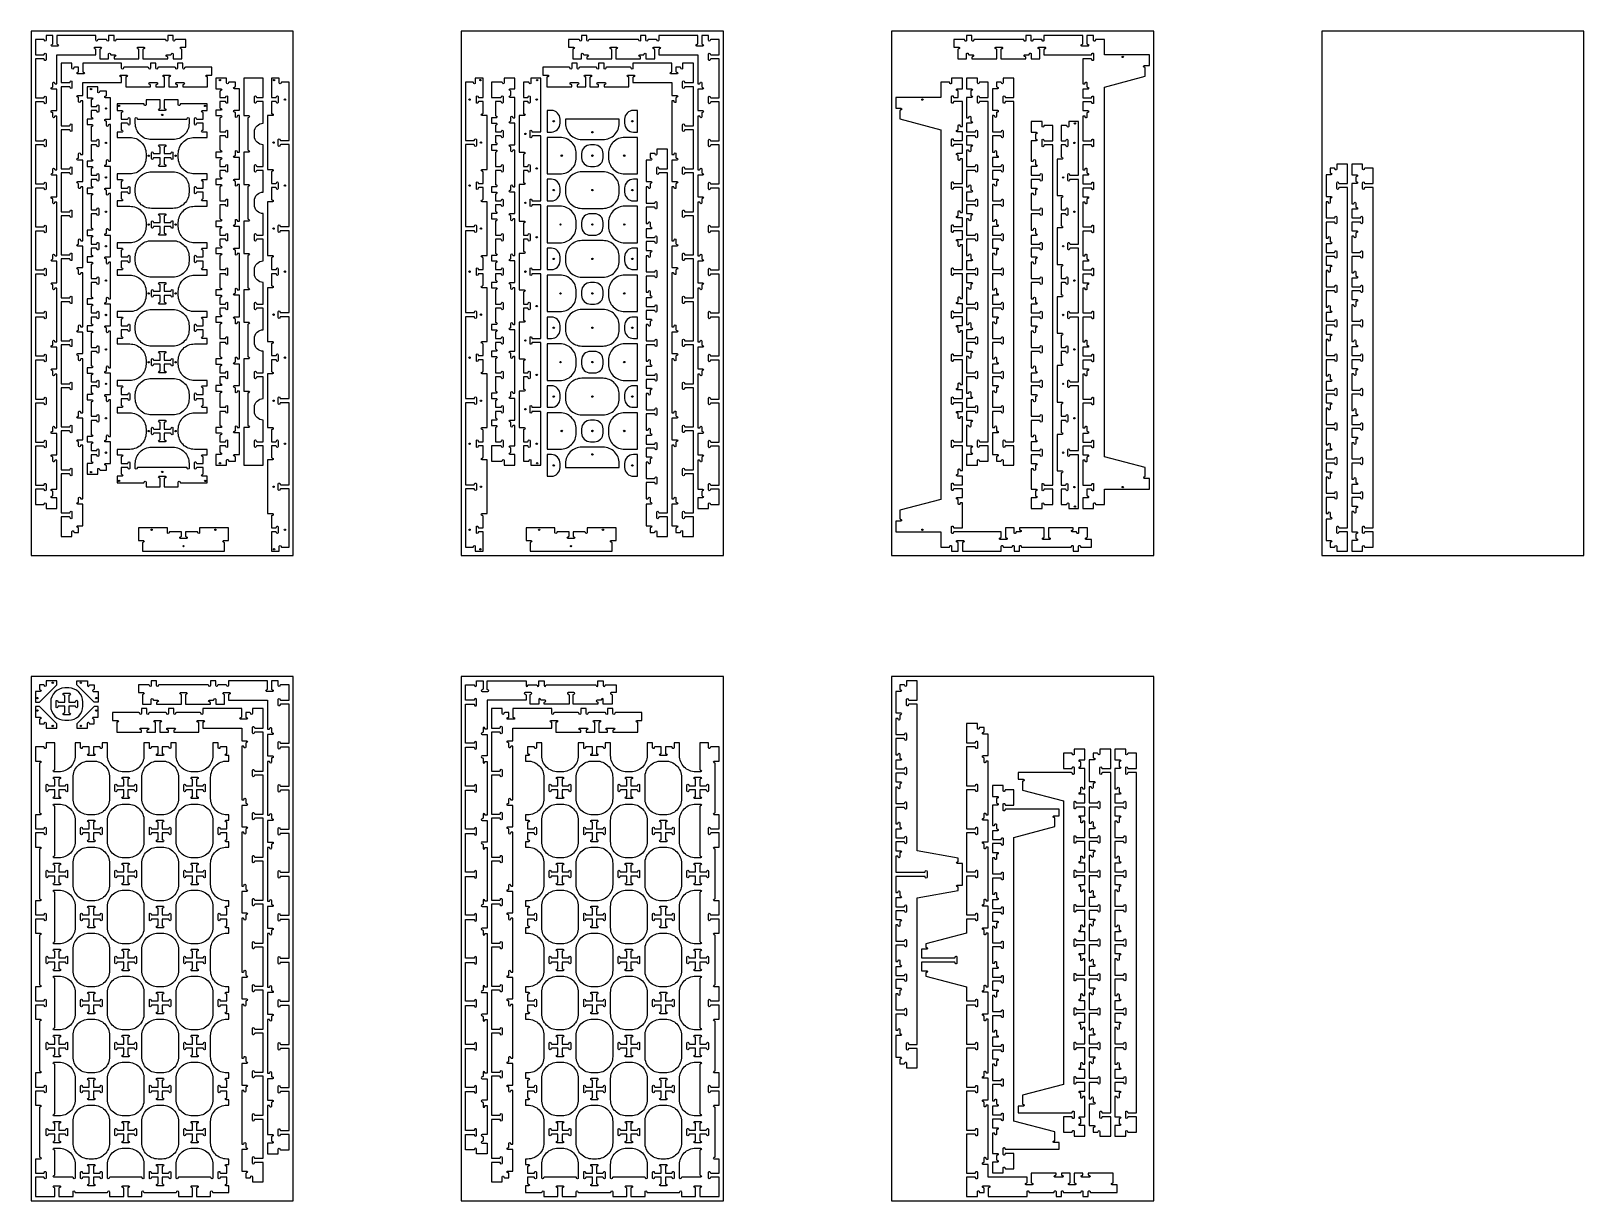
# Model space of a CAD drawing. Header units: inches. Extents: x 1367 to 1651, y -1653 to -1438.
import ezdxf

# ---------------------------------------------------------------- set-up
doc = ezdxf.new("R2010")
doc.units = ezdxf.units.IN
doc.header["$MEASUREMENT"] = 0
doc.linetypes.add('Solid', pattern=[0])
for name, color, linetype in [('000_NOTES', 6, 'Continuous'), ('CUT_FASTENERS', 1, 'Continuous'), ('CUT_THRU', 7, 'Continuous')]:
    doc.layers.add(name, color=color, linetype=linetype)

# ---------------------------------------------------------------- blocks, each defined once
blk = doc.blocks.new('FASTENER')
blk.add_circle((0, 0), 0.125)
blk.add_point((0, 0))

msp = doc.modelspace()

# ---------------------------------------------------------------- linework, layer by layer
at = {"linetype": 'Solid', "lineweight": 5}
for points in [[(1561.14, -1443.68, 0), (1561.14, -1443.66, 0), (1561.13, -1443.64, 0), (1561.13, -1443.62, 0), (1561.12, -1443.6, 0), (1561.1, -1443.58, 0), (1561.09, -1443.56, 0), (1561.07, -1443.55, 0), (1561.05, -1443.54, 0), (1561.03, -1443.53, 0), (1561.01, -1443.53, 0), (1560.98, -1443.52, 0), (1559.49, -1443.52, 0), (1559.49, -1448.07, 0), (1559.76, -1448.07, 0), (1559.78, -1448.07, 0), (1559.81, -1448.06, 0), (1559.83, -1448.06, 0), (1559.85, -1448.05, 0), (1559.87, -1448.03, 0), (1559.88, -1448.02, 0), (1559.89, -1448, 0), (1559.91, -1447.98, 0), (1559.91, -1447.96, 0), (1559.92, -1447.94, 0), (1559.92, -1447.91, 0), (1559.92, -1447.89, 0), (1559.93, -1447.87, 0), (1559.93, -1447.85, 0), (1559.94, -1447.83, 0), (1559.96, -1447.81, 0), (1559.97, -1447.79, 0), (1559.99, -1447.78, 0), (1560.01, -1447.77, 0), (1560.03, -1447.76, 0), (1560.05, -1447.76, 0), (1560.08, -1447.76, 0), (1560.1, -1447.76, 0), (1560.12, -1447.76, 0), (1560.14, -1447.77, 0), (1560.16, -1447.78, 0), (1560.18, -1447.79, 0), (1560.2, -1447.81, 0), (1560.21, -1447.83, 0), (1560.22, -1447.85, 0), (1560.23, -1447.87, 0), (1560.23, -1447.89, 0), (1560.23, -1447.91, 0), (1560.23, -1448.58, 0), (1560.24, -1448.61, 0), (1560.24, -1448.63, 0), (1560.25, -1448.65, 0), (1560.26, -1448.67, 0), (1560.27, -1448.69, 0), (1560.29, -1448.7, 0), (1560.31, -1448.72, 0), (1560.33, -1448.73, 0), (1560.35, -1448.73, 0), (1560.37, -1448.74, 0), (1560.39, -1448.74, 0), (1560.41, -1448.74, 0), (1560.44, -1448.75, 0), (1560.46, -1448.75, 0), (1560.48, -1448.77, 0), (1560.5, -1448.78, 0), (1560.51, -1448.79, 0), (1560.52, -1448.81, 0), (1560.54, -1448.83, 0), (1560.54, -1448.85, 0), (1560.55, -1448.88, 0), (1560.55, -1448.9, 0), (1560.55, -1448.92, 0), (1560.54, -1448.94, 0), (1560.54, -1448.96, 0), (1560.52, -1448.98, 0), (1560.51, -1449, 0), (1560.5, -1449.02, 0), (1560.48, -1449.03, 0), (1560.46, -1449.04, 0), (1560.44, -1449.05, 0), (1560.41, -1449.05, 0), (1560.39, -1449.06, 0), (1559.49, -1449.06, 0), (1559.49, -1450.65, 0), (1560.98, -1450.65, 0), (1561.01, -1450.65, 0), (1561.03, -1450.64, 0), (1561.05, -1450.64, 0), (1561.07, -1450.62, 0), (1561.09, -1450.61, 0), (1561.1, -1450.6, 0), (1561.12, -1450.58, 0), (1561.13, -1450.56, 0), (1561.13, -1450.54, 0), (1561.14, -1450.51, 0), (1561.14, -1450.49, 0), (1561.14, -1450.47, 0), (1561.15, -1450.45, 0), (1561.15, -1450.43, 0), (1561.17, -1450.41, 0), (1561.18, -1450.39, 0), (1561.19, -1450.37, 0), (1561.21, -1450.36, 0), (1561.23, -1450.35, 0), (1561.25, -1450.34, 0), (1561.28, -1450.34, 0), (1561.3, -1450.33, 0), (1561.32, -1450.34, 0), (1561.34, -1450.34, 0), (1561.36, -1450.35, 0), (1561.38, -1450.36, 0), (1561.4, -1450.37, 0), (1561.42, -1450.39, 0), (1561.43, -1450.41, 0), (1561.44, -1450.43, 0), (1561.45, -1450.45, 0), (1561.45, -1450.47, 0), (1561.46, -1450.49, 0), (1561.46, -1451.56, 0), (1561.45, -1451.58, 0), (1561.45, -1451.6, 0), (1561.44, -1451.62, 0), (1561.43, -1451.64, 0), (1561.42, -1451.66, 0), (1561.4, -1451.67, 0), (1561.38, -1451.69, 0), (1561.36, -1451.7, 0), (1561.34, -1451.71, 0), (1561.32, -1451.71, 0), (1561.3, -1451.71, 0), (1561.28, -1451.71, 0), (1561.25, -1451.71, 0), (1561.23, -1451.7, 0), (1561.21, -1451.69, 0), (1561.19, -1451.67, 0), (1561.18, -1451.66, 0), (1561.17, -1451.64, 0), (1561.15, -1451.62, 0), (1561.15, -1451.6, 0), (1561.14, -1451.58, 0), (1561.14, -1451.56, 0), (1561.14, -1451.53, 0), (1561.13, -1451.51, 0), (1561.13, -1451.49, 0), (1561.12, -1451.47, 0), (1561.1, -1451.45, 0), (1561.09, -1451.44, 0), (1561.07, -1451.42, 0), (1561.05, -1451.41, 0), (1561.03, -1451.4, 0), (1561.01, -1451.4, 0), (1560.98, -1451.4, 0), (1559.49, -1451.4, 0), (1559.49, -1452.99, 0), (1560.39, -1452.99, 0), (1560.41, -1452.99, 0), (1560.44, -1453, 0), (1560.46, -1453.01, 0), (1560.48, -1453.02, 0), (1560.5, -1453.03, 0), (1560.51, -1453.05, 0), (1560.52, -1453.06, 0), (1560.54, -1453.08, 0), (1560.54, -1453.11, 0), (1560.55, -1453.13, 0), (1560.55, -1453.15, 0), (1560.55, -1453.17, 0), (1560.54, -1453.19, 0), (1560.54, -1453.22, 0), (1560.52, -1453.23, 0), (1560.51, -1453.25, 0), (1560.5, -1453.27, 0), (1560.48, -1453.28, 0), (1560.46, -1453.29, 0), (1560.44, -1453.3, 0), (1560.41, -1453.31, 0), (1560.39, -1453.31, 0), (1560.37, -1453.31, 0), (1560.35, -1453.31, 0), (1560.33, -1453.32, 0), (1560.31, -1453.33, 0), (1560.29, -1453.35, 0), (1560.27, -1453.36, 0), (1560.26, -1453.38, 0), (1560.25, -1453.4, 0), (1560.24, -1453.42, 0), (1560.24, -1453.44, 0), (1560.23, -1453.46, 0), (1560.23, -1454.13, 0), (1560.23, -1454.16, 0), (1560.23, -1454.18, 0), (1560.22, -1454.2, 0), (1560.21, -1454.22, 0), (1560.2, -1454.24, 0), (1560.18, -1454.25, 0), (1560.16, -1454.27, 0), (1560.14, -1454.28, 0), (1560.12, -1454.29, 0), (1560.1, -1454.29, 0), (1560.08, -1454.29, 0), (1560.05, -1454.29, 0), (1560.03, -1454.29, 0), (1560.01, -1454.28, 0), (1559.99, -1454.27, 0), (1559.97, -1454.25, 0), (1559.96, -1454.24, 0), (1559.94, -1454.22, 0), (1559.93, -1454.2, 0), (1559.93, -1454.18, 0), (1559.92, -1454.16, 0), (1559.92, -1454.13, 0), (1559.92, -1454.11, 0), (1559.91, -1454.09, 0), (1559.91, -1454.07, 0), (1559.89, -1454.05, 0), (1559.88, -1454.03, 0), (1559.87, -1454.01, 0), (1559.85, -1454, 0), (1559.83, -1453.99, 0), (1559.81, -1453.98, 0), (1559.78, -1453.98, 0), (1559.76, -1453.98, 0), (1559.49, -1453.98, 0), (1559.49, -1458.52, 0), (1560.98, -1458.52, 0), (1561.01, -1458.52, 0), (1561.03, -1458.52, 0), (1561.05, -1458.51, 0), (1561.07, -1458.5, 0), (1561.09, -1458.49, 0), (1561.1, -1458.47, 0), (1561.12, -1458.45, 0), (1561.13, -1458.43, 0), (1561.13, -1458.41, 0), (1561.14, -1458.39, 0), (1561.14, -1458.37, 0), (1561.14, -1458.34, 0), (1561.15, -1458.32, 0), (1561.15, -1458.3, 0), (1561.17, -1458.28, 0), (1561.18, -1458.26, 0), (1561.19, -1458.25, 0), (1561.21, -1458.23, 0), (1561.23, -1458.22, 0), (1561.25, -1458.22, 0), (1561.28, -1458.21, 0), (1561.3, -1458.21, 0), (1561.32, -1458.21, 0), (1561.34, -1458.22, 0), (1561.36, -1458.22, 0), (1561.38, -1458.23, 0), (1561.4, -1458.25, 0), (1561.42, -1458.26, 0), (1561.43, -1458.28, 0), (1561.44, -1458.3, 0), (1561.45, -1458.32, 0), (1561.45, -1458.34, 0), (1561.46, -1458.37, 0), (1561.46, -1459.43, 0), (1561.45, -1459.45, 0), (1561.45, -1459.47, 0), (1561.44, -1459.49, 0), (1561.43, -1459.51, 0), (1561.42, -1459.53, 0), (1561.4, -1459.55, 0), (1561.38, -1459.56, 0), (1561.36, -1459.57, 0), (1561.34, -1459.58, 0), (1561.32, -1459.59, 0), (1561.3, -1459.59, 0), (1561.28, -1459.59, 0), (1561.25, -1459.58, 0), (1561.23, -1459.57, 0), (1561.21, -1459.56, 0), (1561.19, -1459.55, 0), (1561.18, -1459.53, 0), (1561.17, -1459.51, 0), (1561.15, -1459.49, 0), (1561.15, -1459.47, 0), (1561.14, -1459.45, 0), (1561.14, -1459.43, 0), (1561.14, -1459.41, 0), (1561.13, -1459.38, 0), (1561.13, -1459.36, 0), (1561.12, -1459.34, 0), (1561.1, -1459.33, 0), (1561.09, -1459.31, 0), (1561.07, -1459.3, 0), (1561.05, -1459.29, 0), (1561.03, -1459.28, 0), (1561.01, -1459.27, 0), (1560.98, -1459.27, 0), (1559.49, -1459.27, 0), (1559.49, -1463.82, 0), (1559.76, -1463.82, 0), (1559.78, -1463.82, 0), (1559.81, -1463.81, 0), (1559.83, -1463.8, 0), (1559.85, -1463.79, 0), (1559.87, -1463.78, 0), (1559.88, -1463.76, 0), (1559.89, -1463.75, 0), (1559.91, -1463.73, 0), (1559.91, -1463.71, 0), (1559.92, -1463.68, 0), (1559.92, -1463.66, 0), (1559.92, -1463.64, 0), (1559.93, -1463.62, 0), (1559.93, -1463.6, 0), (1559.94, -1463.58, 0), (1559.96, -1463.56, 0), (1559.97, -1463.54, 0), (1559.99, -1463.53, 0), (1560.01, -1463.52, 0), (1560.03, -1463.51, 0), (1560.05, -1463.51, 0), (1560.08, -1463.5, 0), (1560.1, -1463.51, 0), (1560.12, -1463.51, 0), (1560.14, -1463.52, 0), (1560.16, -1463.53, 0), (1560.18, -1463.54, 0), (1560.2, -1463.56, 0), (1560.21, -1463.58, 0), (1560.22, -1463.6, 0), (1560.23, -1463.62, 0), (1560.23, -1463.64, 0), (1560.23, -1463.66, 0), (1560.23, -1464.33, 0), (1560.24, -1464.35, 0), (1560.24, -1464.38, 0), (1560.25, -1464.4, 0), (1560.26, -1464.42, 0), (1560.27, -1464.43, 0), (1560.29, -1464.45, 0), (1560.31, -1464.46, 0), (1560.33, -1464.47, 0), (1560.35, -1464.48, 0), (1560.37, -1464.49, 0), (1560.39, -1464.49, 0), (1560.41, -1464.49, 0), (1560.44, -1464.49, 0), (1560.46, -1464.5, 0), (1560.48, -1464.51, 0), (1560.5, -1464.53, 0), (1560.51, -1464.54, 0), (1560.52, -1464.56, 0), (1560.54, -1464.58, 0), (1560.54, -1464.6, 0), (1560.55, -1464.62, 0), (1560.55, -1464.65, 0), (1560.55, -1464.67, 0), (1560.54, -1464.69, 0), (1560.54, -1464.71, 0), (1560.52, -1464.73, 0), (1560.51, -1464.75, 0), (1560.5, -1464.76, 0), (1560.48, -1464.78, 0), (1560.46, -1464.79, 0), (1560.44, -1464.8, 0), (1560.41, -1464.8, 0), (1560.39, -1464.8, 0), (1559.49, -1464.8, 0), (1559.49, -1466.4, 0), (1560.98, -1466.4, 0), (1561.01, -1466.4, 0), (1561.03, -1466.39, 0), (1561.05, -1466.38, 0), (1561.07, -1466.37, 0), (1561.09, -1466.36, 0), (1561.1, -1466.34, 0), (1561.12, -1466.33, 0), (1561.13, -1466.31, 0), (1561.13, -1466.28, 0), (1561.14, -1466.26, 0), (1561.14, -1466.24, 0), (1561.14, -1466.22, 0), (1561.15, -1466.2, 0), (1561.15, -1466.17, 0), (1561.17, -1466.16, 0), (1561.18, -1466.14, 0), (1561.19, -1466.12, 0), (1561.21, -1466.11, 0), (1561.23, -1466.1, 0), (1561.25, -1466.09, 0), (1561.28, -1466.08, 0), (1561.3, -1466.08, 0), (1561.32, -1466.08, 0), (1561.34, -1466.09, 0), (1561.36, -1466.1, 0), (1561.38, -1466.11, 0), (1561.4, -1466.12, 0), (1561.42, -1466.14, 0), (1561.43, -1466.16, 0), (1561.44, -1466.17, 0), (1561.45, -1466.2, 0), (1561.45, -1466.22, 0), (1561.46, -1466.24, 0), (1561.46, -1467.3, 0), (1561.45, -1467.33, 0), (1561.45, -1467.35, 0), (1561.44, -1467.37, 0), (1561.43, -1467.39, 0), (1561.42, -1467.41, 0), (1561.4, -1467.42, 0), (1561.38, -1467.44, 0), (1561.36, -1467.45, 0), (1561.34, -1467.45, 0), (1561.32, -1467.46, 0), (1561.3, -1467.46, 0), (1561.28, -1467.46, 0), (1561.25, -1467.45, 0), (1561.23, -1467.45, 0), (1561.21, -1467.44, 0), (1561.19, -1467.42, 0), (1561.18, -1467.41, 0), (1561.17, -1467.39, 0), (1561.15, -1467.37, 0), (1561.15, -1467.35, 0), (1561.14, -1467.33, 0), (1561.14, -1467.3, 0), (1561.14, -1467.28, 0), (1561.13, -1467.26, 0), (1561.13, -1467.24, 0), (1561.12, -1467.22, 0), (1561.1, -1467.2, 0), (1561.09, -1467.18, 0), (1561.07, -1467.17, 0), (1561.05, -1467.16, 0), (1561.03, -1467.15, 0), (1561.01, -1467.15, 0), (1560.98, -1467.15, 0), (1559.49, -1467.15, 0), (1559.49, -1468.74, 0), (1560.39, -1468.74, 0), (1560.41, -1468.74, 0), (1560.44, -1468.75, 0), (1560.46, -1468.75, 0), (1560.48, -1468.77, 0), (1560.5, -1468.78, 0), (1560.51, -1468.79, 0), (1560.52, -1468.81, 0), (1560.54, -1468.83, 0), (1560.54, -1468.85, 0), (1560.55, -1468.88, 0), (1560.55, -1468.9, 0), (1560.55, -1468.92, 0), (1560.54, -1468.94, 0), (1560.54, -1468.96, 0), (1560.52, -1468.98, 0), (1560.51, -1469, 0), (1560.5, -1469.02, 0), (1560.48, -1469.03, 0), (1560.46, -1469.04, 0), (1560.44, -1469.05, 0), (1560.41, -1469.05, 0), (1560.39, -1469.06, 0), (1560.37, -1469.06, 0), (1560.35, -1469.06, 0), (1560.33, -1469.07, 0), (1560.31, -1469.08, 0), (1560.29, -1469.09, 0), (1560.27, -1469.11, 0), (1560.26, -1469.13, 0), (1560.25, -1469.15, 0), (1560.24, -1469.17, 0), (1560.24, -1469.19, 0), (1560.23, -1469.21, 0), (1560.23, -1469.88, 0), (1560.23, -1469.9, 0), (1560.23, -1469.93, 0), (1560.22, -1469.95, 0), (1560.21, -1469.97, 0), (1560.2, -1469.99, 0), (1560.18, -1470, 0), (1560.16, -1470.01, 0), (1560.14, -1470.03, 0), (1560.12, -1470.03, 0), (1560.1, -1470.04, 0), (1560.08, -1470.04, 0), (1560.05, -1470.04, 0), (1560.03, -1470.03, 0), (1560.01, -1470.03, 0), (1559.99, -1470.01, 0), (1559.97, -1470, 0), (1559.96, -1469.99, 0), (1559.94, -1469.97, 0), (1559.93, -1469.95, 0), (1559.93, -1469.93, 0), (1559.92, -1469.9, 0), (1559.92, -1469.88, 0), (1559.92, -1469.86, 0), (1559.91, -1469.84, 0), (1559.91, -1469.82, 0), (1559.89, -1469.8, 0), (1559.88, -1469.78, 0), (1559.87, -1469.76, 0), (1559.85, -1469.75, 0), (1559.83, -1469.74, 0), (1559.81, -1469.73, 0), (1559.78, -1469.73, 0), (1559.76, -1469.72, 0), (1559.49, -1469.72, 0), (1559.49, -1474.27, 0), (1560.98, -1474.27, 0), (1561.01, -1474.27, 0), (1561.03, -1474.27, 0), (1561.05, -1474.26, 0), (1561.07, -1474.25, 0), (1561.09, -1474.23, 0), (1561.1, -1474.22, 0), (1561.12, -1474.2, 0), (1561.13, -1474.18, 0), (1561.13, -1474.16, 0), (1561.14, -1474.14, 0), (1561.14, -1474.11, 0), (1561.14, -1474.09, 0), (1561.15, -1474.07, 0), (1561.15, -1474.05, 0), (1561.17, -1474.03, 0), (1561.18, -1474.01, 0), (1561.19, -1474, 0), (1561.21, -1473.98, 0), (1561.23, -1473.97, 0), (1561.25, -1473.96, 0), (1561.28, -1473.96, 0), (1561.3, -1473.96, 0), (1561.32, -1473.96, 0), (1561.34, -1473.96, 0), (1561.36, -1473.97, 0), (1561.38, -1473.98, 0), (1561.4, -1474, 0), (1561.42, -1474.01, 0), (1561.43, -1474.03, 0), (1561.44, -1474.05, 0), (1561.45, -1474.07, 0), (1561.45, -1474.09, 0), (1561.46, -1474.11, 0), (1561.46, -1475.18, 0), (1561.45, -1475.2, 0), (1561.45, -1475.22, 0), (1561.44, -1475.24, 0), (1561.43, -1475.26, 0), (1561.42, -1475.28, 0), (1561.4, -1475.3, 0), (1561.38, -1475.31, 0), (1561.36, -1475.32, 0), (1561.34, -1475.33, 0), (1561.32, -1475.33, 0), (1561.3, -1475.33, 0), (1561.28, -1475.33, 0), (1561.25, -1475.33, 0), (1561.23, -1475.32, 0), (1561.21, -1475.31, 0), (1561.19, -1475.3, 0), (1561.18, -1475.28, 0), (1561.17, -1475.26, 0), (1561.15, -1475.24, 0), (1561.15, -1475.22, 0), (1561.14, -1475.2, 0), (1561.14, -1475.18, 0), (1561.14, -1475.15, 0), (1561.13, -1475.13, 0), (1561.13, -1475.11, 0), (1561.12, -1475.09, 0), (1561.1, -1475.07, 0), (1561.09, -1475.06, 0), (1561.07, -1475.04, 0), (1561.05, -1475.03, 0), (1561.03, -1475.03, 0), (1561.01, -1475.02, 0), (1560.98, -1475.02, 0), (1559.49, -1475.02, 0), (1559.49, -1479.57, 0), (1559.76, -1479.57, 0), (1559.78, -1479.57, 0), (1559.81, -1479.56, 0), (1559.83, -1479.55, 0), (1559.85, -1479.54, 0), (1559.87, -1479.53, 0), (1559.88, -1479.51, 0), (1559.89, -1479.49, 0), (1559.91, -1479.47, 0), (1559.91, -1479.45, 0), (1559.92, -1479.43, 0), (1559.92, -1479.41, 0), (1559.92, -1479.39, 0), (1559.93, -1479.37, 0), (1559.93, -1479.34, 0), (1559.94, -1479.32, 0), (1559.96, -1479.31, 0), (1559.97, -1479.29, 0), (1559.99, -1479.28, 0), (1560.01, -1479.27, 0), (1560.03, -1479.26, 0), (1560.05, -1479.25, 0), (1560.08, -1479.25, 0), (1560.1, -1479.25, 0), (1560.12, -1479.26, 0), (1560.14, -1479.27, 0), (1560.16, -1479.28, 0), (1560.18, -1479.29, 0), (1560.2, -1479.31, 0), (1560.21, -1479.32, 0), (1560.22, -1479.34, 0), (1560.23, -1479.37, 0), (1560.23, -1479.39, 0), (1560.23, -1479.41, 0), (1560.23, -1480.08, 0), (1560.24, -1480.1, 0), (1560.24, -1480.12, 0), (1560.25, -1480.14, 0), (1560.26, -1480.16, 0), (1560.27, -1480.18, 0), (1560.29, -1480.2, 0), (1560.31, -1480.21, 0), (1560.33, -1480.22, 0), (1560.35, -1480.23, 0), (1560.37, -1480.23, 0), (1560.39, -1480.24, 0), (1560.41, -1480.24, 0), (1560.44, -1480.24, 0), (1560.46, -1480.25, 0), (1560.48, -1480.26, 0), (1560.5, -1480.27, 0), (1560.51, -1480.29, 0), (1560.52, -1480.31, 0), (1560.54, -1480.33, 0), (1560.54, -1480.35, 0), (1560.55, -1480.37, 0), (1560.55, -1480.39, 0), (1560.55, -1480.42, 0), (1560.54, -1480.44, 0), (1560.54, -1480.46, 0), (1560.52, -1480.48, 0), (1560.51, -1480.5, 0), (1560.5, -1480.51, 0), (1560.48, -1480.53, 0), (1560.46, -1480.54, 0), (1560.44, -1480.54, 0), (1560.41, -1480.55, 0), (1560.39, -1480.55, 0), (1559.49, -1480.55, 0), (1559.49, -1482.15, 0), (1560.98, -1482.15, 0), (1561.01, -1482.14, 0), (1561.03, -1482.14, 0), (1561.05, -1482.13, 0), (1561.07, -1482.12, 0), (1561.09, -1482.11, 0), (1561.1, -1482.09, 0), (1561.12, -1482.07, 0), (1561.13, -1482.05, 0), (1561.13, -1482.03, 0), (1561.14, -1482.01, 0), (1561.14, -1481.99, 0), (1561.14, -1481.97, 0), (1561.15, -1481.94, 0), (1561.15, -1481.92, 0), (1561.17, -1481.9, 0), (1561.18, -1481.89, 0), (1561.19, -1481.87, 0), (1561.21, -1481.86, 0), (1561.23, -1481.85, 0), (1561.25, -1481.84, 0), (1561.28, -1481.83, 0), (1561.3, -1481.83, 0), (1561.32, -1481.83, 0), (1561.34, -1481.84, 0), (1561.36, -1481.85, 0), (1561.38, -1481.86, 0), (1561.4, -1481.87, 0), (1561.42, -1481.89, 0), (1561.43, -1481.9, 0), (1561.44, -1481.92, 0), (1561.45, -1481.94, 0), (1561.45, -1481.97, 0), (1561.46, -1481.99, 0), (1561.46, -1483.05, 0), (1561.45, -1483.07, 0), (1561.45, -1483.1, 0), (1561.44, -1483.12, 0), (1561.43, -1483.14, 0), (1561.42, -1483.15, 0), (1561.4, -1483.17, 0), (1561.38, -1483.18, 0), (1561.36, -1483.19, 0), (1561.34, -1483.2, 0), (1561.32, -1483.21, 0), (1561.3, -1483.21, 0), (1561.28, -1483.21, 0), (1561.25, -1483.2, 0), (1561.23, -1483.19, 0), (1561.21, -1483.18, 0), (1561.19, -1483.17, 0), (1561.18, -1483.15, 0), (1561.17, -1483.14, 0), (1561.15, -1483.12, 0), (1561.15, -1483.1, 0), (1561.14, -1483.07, 0), (1561.14, -1483.05, 0), (1561.14, -1483.03, 0), (1561.13, -1483.01, 0), (1561.13, -1482.99, 0), (1561.12, -1482.97, 0), (1561.1, -1482.95, 0), (1561.09, -1482.93, 0), (1561.07, -1482.92, 0), (1561.05, -1482.91, 0), (1561.03, -1482.9, 0), (1561.01, -1482.9, 0), (1560.98, -1482.89, 0), (1559.49, -1482.89, 0), (1559.49, -1484.49, 0), (1560.39, -1484.49, 0), (1560.41, -1484.49, 0), (1560.44, -1484.49, 0), (1560.46, -1484.5, 0), (1560.48, -1484.51, 0), (1560.5, -1484.53, 0), (1560.51, -1484.54, 0), (1560.52, -1484.56, 0), (1560.54, -1484.58, 0), (1560.54, -1484.6, 0), (1560.55, -1484.62, 0), (1560.55, -1484.65, 0), (1560.55, -1484.67, 0), (1560.54, -1484.69, 0), (1560.54, -1484.71, 0), (1560.52, -1484.73, 0), (1560.51, -1484.75, 0), (1560.5, -1484.76, 0), (1560.48, -1484.78, 0), (1560.46, -1484.79, 0), (1560.44, -1484.8, 0), (1560.41, -1484.8, 0), (1560.39, -1484.8, 0), (1560.37, -1484.8, 0), (1560.35, -1484.81, 0), (1560.33, -1484.82, 0), (1560.31, -1484.83, 0), (1560.29, -1484.84, 0), (1560.27, -1484.86, 0), (1560.26, -1484.88, 0), (1560.25, -1484.9, 0), (1560.24, -1484.92, 0), (1560.24, -1484.94, 0), (1560.23, -1484.96, 0), (1560.23, -1485.63, 0), (1560.23, -1485.65, 0), (1560.23, -1485.67, 0), (1560.22, -1485.7, 0), (1560.21, -1485.72, 0), (1560.2, -1485.73, 0), (1560.18, -1485.75, 0), (1560.16, -1485.76, 0), (1560.14, -1485.77, 0), (1560.12, -1485.78, 0), (1560.1, -1485.79, 0), (1560.08, -1485.79, 0), (1560.05, -1485.79, 0), (1560.03, -1485.78, 0), (1560.01, -1485.77, 0), (1559.99, -1485.76, 0), (1559.97, -1485.75, 0), (1559.96, -1485.73, 0), (1559.94, -1485.72, 0), (1559.93, -1485.7, 0), (1559.93, -1485.67, 0), (1559.92, -1485.65, 0), (1559.92, -1485.63, 0), (1559.92, -1485.61, 0), (1559.91, -1485.59, 0), (1559.91, -1485.56, 0), (1559.89, -1485.54, 0), (1559.88, -1485.53, 0), (1559.87, -1485.51, 0), (1559.85, -1485.5, 0), (1559.83, -1485.49, 0), (1559.81, -1485.48, 0), (1559.78, -1485.47, 0), (1559.76, -1485.47, 0), (1559.49, -1485.47, 0), (1559.49, -1490.02, 0), (1560.98, -1490.02, 0), (1561.01, -1490.02, 0), (1561.03, -1490.01, 0), (1561.05, -1490.01, 0), (1561.07, -1489.99, 0), (1561.09, -1489.98, 0), (1561.1, -1489.97, 0), (1561.12, -1489.95, 0), (1561.13, -1489.93, 0), (1561.13, -1489.91, 0), (1561.14, -1489.88, 0), (1561.14, -1489.86, 0), (1561.14, -1489.84, 0), (1561.15, -1489.82, 0), (1561.15, -1489.8, 0), (1561.17, -1489.78, 0), (1561.18, -1489.76, 0), (1561.19, -1489.74, 0), (1561.21, -1489.73, 0), (1561.23, -1489.72, 0), (1561.25, -1489.71, 0), (1561.28, -1489.71, 0), (1561.3, -1489.7, 0), (1561.32, -1489.71, 0), (1561.34, -1489.71, 0), (1561.36, -1489.72, 0), (1561.38, -1489.73, 0), (1561.4, -1489.74, 0), (1561.42, -1489.76, 0), (1561.43, -1489.78, 0), (1561.44, -1489.8, 0), (1561.45, -1489.82, 0), (1561.45, -1489.84, 0), (1561.46, -1489.86, 0), (1561.46, -1490.93, 0), (1561.45, -1490.95, 0), (1561.45, -1490.97, 0), (1561.44, -1490.99, 0), (1561.43, -1491.01, 0), (1561.42, -1491.03, 0), (1561.4, -1491.04, 0), (1561.38, -1491.06, 0), (1561.36, -1491.07, 0), (1561.34, -1491.08, 0), (1561.32, -1491.08, 0), (1561.3, -1491.08, 0), (1561.28, -1491.08, 0), (1561.25, -1491.08, 0), (1561.23, -1491.07, 0), (1561.21, -1491.06, 0), (1561.19, -1491.04, 0), (1561.18, -1491.03, 0), (1561.17, -1491.01, 0), (1561.15, -1490.99, 0), (1561.15, -1490.97, 0), (1561.14, -1490.95, 0), (1561.14, -1490.93, 0), (1561.14, -1490.9, 0), (1561.13, -1490.88, 0), (1561.13, -1490.86, 0), (1561.12, -1490.84, 0), (1561.1, -1490.82, 0), (1561.09, -1490.81, 0), (1561.07, -1490.79, 0), (1561.05, -1490.78, 0), (1561.03, -1490.77, 0), (1561.01, -1490.77, 0), (1560.98, -1490.77, 0), (1559.49, -1490.77, 0), (1559.49, -1495.32, 0), (1559.76, -1495.32, 0), (1559.78, -1495.31, 0), (1559.81, -1495.31, 0), (1559.83, -1495.3, 0), (1559.85, -1495.29, 0), (1559.87, -1495.28, 0), (1559.88, -1495.26, 0), (1559.89, -1495.24, 0), (1559.91, -1495.22, 0), (1559.91, -1495.2, 0), (1559.92, -1495.18, 0), (1559.92, -1495.16, 0), (1559.92, -1495.14, 0), (1559.93, -1495.11, 0), (1559.93, -1495.09, 0), (1559.94, -1495.07, 0), (1559.96, -1495.05, 0), (1559.97, -1495.04, 0), (1559.99, -1495.03, 0), (1560.01, -1495.01, 0), (1560.03, -1495.01, 0), (1560.05, -1495, 0), (1560.08, -1495, 0), (1560.1, -1495, 0), (1560.12, -1495.01, 0), (1560.14, -1495.01, 0), (1560.16, -1495.03, 0), (1560.18, -1495.04, 0), (1560.2, -1495.05, 0), (1560.21, -1495.07, 0), (1560.22, -1495.09, 0), (1560.23, -1495.11, 0), (1560.23, -1495.14, 0), (1560.23, -1495.16, 0), (1560.23, -1495.83, 0), (1560.24, -1495.85, 0), (1560.24, -1495.87, 0), (1560.25, -1495.89, 0), (1560.26, -1495.91, 0), (1560.27, -1495.93, 0), (1560.29, -1495.95, 0), (1560.31, -1495.96, 0), (1560.33, -1495.97, 0), (1560.35, -1495.98, 0), (1560.37, -1495.98, 0), (1560.39, -1495.98, 0), (1560.41, -1495.99, 0), (1560.44, -1495.99, 0), (1560.46, -1496, 0), (1560.48, -1496.01, 0), (1560.5, -1496.02, 0), (1560.51, -1496.04, 0), (1560.52, -1496.06, 0), (1560.54, -1496.08, 0), (1560.54, -1496.1, 0), (1560.55, -1496.12, 0), (1560.55, -1496.14, 0), (1560.55, -1496.16, 0), (1560.54, -1496.19, 0), (1560.54, -1496.21, 0), (1560.52, -1496.23, 0), (1560.51, -1496.24, 0), (1560.5, -1496.26, 0), (1560.48, -1496.27, 0), (1560.46, -1496.29, 0), (1560.44, -1496.29, 0), (1560.41, -1496.3, 0), (1560.39, -1496.3, 0), (1559.49, -1496.3, 0), (1559.49, -1497.89, 0), (1560.98, -1497.89, 0), (1561.01, -1497.89, 0), (1561.03, -1497.89, 0), (1561.05, -1497.88, 0), (1561.07, -1497.87, 0), (1561.09, -1497.86, 0), (1561.1, -1497.84, 0), (1561.12, -1497.82, 0), (1561.13, -1497.8, 0), (1561.13, -1497.78, 0), (1561.14, -1497.76, 0), (1561.14, -1497.74, 0), (1561.14, -1497.71, 0), (1561.15, -1497.69, 0), (1561.15, -1497.67, 0), (1561.17, -1497.65, 0), (1561.18, -1497.63, 0), (1561.19, -1497.62, 0), (1561.21, -1497.6, 0), (1561.23, -1497.59, 0), (1561.25, -1497.59, 0), (1561.28, -1497.58, 0), (1561.3, -1497.58, 0), (1561.32, -1497.58, 0), (1561.34, -1497.59, 0), (1561.36, -1497.59, 0), (1561.38, -1497.6, 0), (1561.4, -1497.62, 0), (1561.42, -1497.63, 0), (1561.43, -1497.65, 0), (1561.44, -1497.67, 0), (1561.45, -1497.69, 0), (1561.45, -1497.71, 0), (1561.46, -1497.74, 0), (1561.46, -1498.8, 0), (1561.45, -1498.82, 0), (1561.45, -1498.84, 0), (1561.44, -1498.86, 0), (1561.43, -1498.88, 0), (1561.42, -1498.9, 0), (1561.4, -1498.92, 0), (1561.38, -1498.93, 0), (1561.36, -1498.94, 0), (1561.34, -1498.95, 0), (1561.32, -1498.96, 0), (1561.3, -1498.96, 0), (1561.28, -1498.96, 0), (1561.25, -1498.95, 0), (1561.23, -1498.94, 0), (1561.21, -1498.93, 0), (1561.19, -1498.92, 0), (1561.18, -1498.9, 0), (1561.17, -1498.88, 0), (1561.15, -1498.86, 0), (1561.15, -1498.84, 0), (1561.14, -1498.82, 0), (1561.14, -1498.8, 0), (1561.14, -1498.78, 0), (1561.13, -1498.75, 0), (1561.13, -1498.73, 0), (1561.12, -1498.71, 0), (1561.1, -1498.7, 0), (1561.09, -1498.68, 0), (1561.07, -1498.67, 0), (1561.05, -1498.66, 0), (1561.03, -1498.65, 0), (1561.01, -1498.64, 0), (1560.98, -1498.64, 0), (1559.49, -1498.64, 0), (1559.49, -1500.24, 0), (1560.39, -1500.24, 0), (1560.41, -1500.24, 0), (1560.44, -1500.24, 0), (1560.46, -1500.25, 0), (1560.48, -1500.26, 0), (1560.5, -1500.27, 0), (1560.51, -1500.29, 0), (1560.52, -1500.31, 0), (1560.54, -1500.33, 0), (1560.54, -1500.35, 0), (1560.55, -1500.37, 0), (1560.55, -1500.39, 0), (1560.55, -1500.42, 0), (1560.54, -1500.44, 0), (1560.54, -1500.46, 0), (1560.52, -1500.48, 0), (1560.51, -1500.5, 0), (1560.5, -1500.51, 0), (1560.48, -1500.53, 0), (1560.46, -1500.54, 0), (1560.44, -1500.54, 0), (1560.41, -1500.55, 0), (1560.39, -1500.55, 0), (1560.37, -1500.55, 0), (1560.35, -1500.56, 0), (1560.33, -1500.57, 0), (1560.31, -1500.58, 0), (1560.29, -1500.59, 0), (1560.27, -1500.61, 0), (1560.26, -1500.62, 0), (1560.25, -1500.64, 0), (1560.24, -1500.66, 0), (1560.24, -1500.69, 0), (1560.23, -1500.71, 0), (1560.23, -1501.38, 0), (1560.23, -1501.4, 0), (1560.23, -1501.42, 0), (1560.22, -1501.44, 0), (1560.21, -1501.46, 0), (1560.2, -1501.48, 0), (1560.18, -1501.5, 0), (1560.16, -1501.51, 0), (1560.14, -1501.52, 0), (1560.12, -1501.53, 0), (1560.1, -1501.53, 0), (1560.08, -1501.54, 0), (1560.05, -1501.53, 0), (1560.03, -1501.53, 0), (1560.01, -1501.52, 0), (1559.99, -1501.51, 0), (1559.97, -1501.5, 0), (1559.96, -1501.48, 0), (1559.94, -1501.46, 0), (1559.93, -1501.44, 0), (1559.93, -1501.42, 0), (1559.92, -1501.4, 0), (1559.92, -1501.38, 0), (1559.92, -1501.36, 0), (1559.91, -1501.33, 0), (1559.91, -1501.31, 0), (1559.89, -1501.29, 0), (1559.88, -1501.27, 0), (1559.87, -1501.26, 0), (1559.85, -1501.25, 0), (1559.83, -1501.23, 0), (1559.81, -1501.23, 0), (1559.78, -1501.22, 0), (1559.76, -1501.22, 0), (1559.49, -1501.22, 0), (1559.49, -1505.77, 0), (1560.98, -1505.77, 0), (1561.01, -1505.77, 0), (1561.03, -1505.76, 0), (1561.05, -1505.75, 0), (1561.07, -1505.74, 0), (1561.09, -1505.73, 0), (1561.1, -1505.71, 0), (1561.12, -1505.7, 0), (1561.13, -1505.68, 0), (1561.13, -1505.65, 0), (1561.14, -1505.63, 0), (1561.14, -1505.61, 0), (1561.14, -1505.59, 0), (1561.15, -1505.57, 0), (1561.15, -1505.54, 0), (1561.17, -1505.53, 0), (1561.18, -1505.51, 0), (1561.19, -1505.49, 0), (1561.21, -1505.48, 0), (1561.23, -1505.47, 0), (1561.25, -1505.46, 0), (1561.28, -1505.45, 0), (1561.3, -1505.45, 0), (1561.32, -1505.45, 0), (1561.34, -1505.46, 0), (1561.36, -1505.47, 0), (1561.38, -1505.48, 0), (1561.4, -1505.49, 0), (1561.42, -1505.51, 0), (1561.43, -1505.53, 0), (1561.44, -1505.54, 0), (1561.45, -1505.57, 0), (1561.45, -1505.59, 0), (1561.46, -1505.61, 0), (1561.46, -1506.67, 0), (1561.45, -1506.7, 0), (1561.45, -1506.72, 0), (1561.44, -1506.74, 0), (1561.43, -1506.76, 0), (1561.42, -1506.78, 0), (1561.4, -1506.79, 0), (1561.38, -1506.81, 0), (1561.36, -1506.82, 0), (1561.34, -1506.82, 0), (1561.32, -1506.83, 0), (1561.3, -1506.83, 0), (1561.28, -1506.83, 0), (1561.25, -1506.82, 0), (1561.23, -1506.82, 0), (1561.21, -1506.81, 0), (1561.19, -1506.79, 0), (1561.18, -1506.78, 0), (1561.17, -1506.76, 0), (1561.15, -1506.74, 0), (1561.15, -1506.72, 0), (1561.14, -1506.7, 0), (1561.14, -1506.67, 0), (1561.14, -1506.65, 0), (1561.13, -1506.63, 0), (1561.13, -1506.61, 0), (1561.12, -1506.59, 0), (1561.1, -1506.57, 0), (1561.09, -1506.55, 0), (1561.07, -1506.54, 0), (1561.05, -1506.53, 0), (1561.03, -1506.52, 0), (1561.01, -1506.52, 0), (1560.98, -1506.52, 0), (1559.49, -1506.52, 0), (1559.49, -1511.06, 0), (1559.76, -1511.06, 0), (1559.78, -1511.06, 0), (1559.81, -1511.06, 0), (1559.83, -1511.05, 0), (1559.85, -1511.04, 0), (1559.87, -1511.02, 0), (1559.88, -1511.01, 0), (1559.89, -1510.99, 0), (1559.91, -1510.97, 0), (1559.91, -1510.95, 0), (1559.92, -1510.93, 0), (1559.92, -1510.91, 0), (1559.92, -1510.88, 0), (1559.93, -1510.86, 0), (1559.93, -1510.84, 0), (1559.94, -1510.82, 0), (1559.96, -1510.8, 0), (1559.97, -1510.79, 0), (1559.99, -1510.77, 0), (1560.01, -1510.76, 0), (1560.03, -1510.75, 0), (1560.05, -1510.75, 0), (1560.08, -1510.75, 0), (1560.1, -1510.75, 0), (1560.12, -1510.75, 0), (1560.14, -1510.76, 0), (1560.16, -1510.77, 0), (1560.18, -1510.79, 0), (1560.2, -1510.8, 0), (1560.21, -1510.82, 0), (1560.22, -1510.84, 0), (1560.23, -1510.86, 0), (1560.23, -1510.88, 0), (1560.23, -1510.91, 0), (1560.23, -1511.57, 0), (1560.24, -1511.6, 0), (1560.24, -1511.62, 0), (1560.25, -1511.64, 0), (1560.26, -1511.66, 0), (1560.27, -1511.68, 0), (1560.29, -1511.69, 0), (1560.31, -1511.71, 0), (1560.33, -1511.72, 0), (1560.35, -1511.73, 0), (1560.37, -1511.73, 0), (1560.39, -1511.73, 0), (1560.41, -1511.73, 0), (1560.44, -1511.74, 0), (1560.46, -1511.75, 0), (1560.48, -1511.76, 0), (1560.5, -1511.77, 0), (1560.51, -1511.79, 0), (1560.52, -1511.8, 0), (1560.54, -1511.82, 0), (1560.54, -1511.85, 0), (1560.55, -1511.87, 0), (1560.55, -1511.89, 0), (1560.55, -1511.91, 0), (1560.54, -1511.93, 0), (1560.54, -1511.96, 0), (1560.52, -1511.97, 0), (1560.51, -1511.99, 0), (1560.5, -1512.01, 0), (1560.48, -1512.02, 0), (1560.46, -1512.03, 0), (1560.44, -1512.04, 0), (1560.41, -1512.05, 0), (1560.39, -1512.05, 0), (1559.49, -1512.05, 0), (1559.49, -1513.64, 0), (1560.98, -1513.64, 0), (1561.01, -1513.64, 0), (1561.03, -1513.64, 0), (1561.05, -1513.63, 0), (1561.07, -1513.62, 0), (1561.09, -1513.6, 0), (1561.1, -1513.59, 0), (1561.12, -1513.57, 0), (1561.13, -1513.55, 0), (1561.13, -1513.53, 0), (1561.14, -1513.51, 0), (1561.14, -1513.48, 0), (1561.14, -1513.46, 0), (1561.15, -1513.44, 0), (1561.15, -1513.42, 0), (1561.17, -1513.4, 0), (1561.18, -1513.38, 0), (1561.19, -1513.37, 0), (1561.21, -1513.35, 0), (1561.23, -1513.34, 0), (1561.25, -1513.33, 0), (1561.28, -1513.33, 0), (1561.3, -1513.33, 0), (1561.32, -1513.33, 0), (1561.34, -1513.33, 0), (1561.36, -1513.34, 0), (1561.38, -1513.35, 0), (1561.4, -1513.37, 0), (1561.42, -1513.38, 0), (1561.43, -1513.4, 0), (1561.44, -1513.42, 0), (1561.45, -1513.44, 0), (1561.45, -1513.46, 0), (1561.46, -1513.48, 0), (1561.46, -1514.55, 0), (1561.45, -1514.57, 0), (1561.45, -1514.59, 0), (1561.44, -1514.61, 0), (1561.43, -1514.63, 0), (1561.42, -1514.65, 0), (1561.4, -1514.67, 0), (1561.38, -1514.68, 0), (1561.36, -1514.69, 0), (1561.34, -1514.7, 0), (1561.32, -1514.7, 0), (1561.3, -1514.7, 0), (1561.28, -1514.7, 0), (1561.25, -1514.7, 0), (1561.23, -1514.69, 0), (1561.21, -1514.68, 0), (1561.19, -1514.67, 0), (1561.18, -1514.65, 0), (1561.17, -1514.63, 0), (1561.15, -1514.61, 0), (1561.15, -1514.59, 0), (1561.14, -1514.57, 0), (1561.14, -1514.55, 0), (1561.14, -1514.52, 0), (1561.13, -1514.5, 0), (1561.13, -1514.48, 0), (1561.12, -1514.46, 0), (1561.1, -1514.44, 0), (1561.09, -1514.43, 0), (1561.07, -1514.41, 0), (1561.05, -1514.4, 0), (1561.03, -1514.4, 0), (1561.01, -1514.39, 0), (1560.98, -1514.39, 0), (1559.49, -1514.39, 0), (1559.49, -1515.98, 0), (1560.39, -1515.98, 0), (1560.41, -1515.99, 0), (1560.44, -1515.99, 0), (1560.46, -1516, 0), (1560.48, -1516.01, 0), (1560.5, -1516.02, 0), (1560.51, -1516.04, 0), (1560.52, -1516.06, 0), (1560.54, -1516.08, 0), (1560.54, -1516.1, 0), (1560.55, -1516.12, 0), (1560.55, -1516.14, 0), (1560.55, -1516.16, 0), (1560.54, -1516.19, 0), (1560.54, -1516.21, 0), (1560.52, -1516.23, 0), (1560.51, -1516.24, 0), (1560.5, -1516.26, 0), (1560.48, -1516.27, 0), (1560.46, -1516.29, 0), (1560.44, -1516.29, 0), (1560.41, -1516.3, 0), (1560.39, -1516.3, 0), (1560.37, -1516.3, 0), (1560.35, -1516.31, 0), (1560.33, -1516.31, 0), (1560.31, -1516.32, 0), (1560.29, -1516.34, 0), (1560.27, -1516.35, 0), (1560.26, -1516.37, 0), (1560.25, -1516.39, 0), (1560.24, -1516.41, 0), (1560.24, -1516.43, 0), (1560.23, -1516.46, 0), (1560.23, -1517.13, 0), (1560.23, -1517.15, 0), (1560.23, -1517.17, 0), (1560.22, -1517.19, 0), (1560.21, -1517.21, 0), (1560.2, -1517.23, 0), (1560.18, -1517.25, 0), (1560.16, -1517.26, 0), (1560.14, -1517.27, 0), (1560.12, -1517.28, 0), (1560.1, -1517.28, 0), (1560.08, -1517.28, 0), (1560.05, -1517.28, 0), (1560.03, -1517.28, 0), (1560.01, -1517.27, 0), (1559.99, -1517.26, 0), (1559.97, -1517.25, 0), (1559.96, -1517.23, 0), (1559.94, -1517.21, 0), (1559.93, -1517.19, 0), (1559.93, -1517.17, 0), (1559.92, -1517.15, 0), (1559.92, -1517.13, 0), (1559.92, -1517.1, 0), (1559.91, -1517.08, 0), (1559.91, -1517.06, 0), (1559.89, -1517.04, 0), (1559.88, -1517.02, 0), (1559.87, -1517.01, 0), (1559.85, -1516.99, 0), (1559.83, -1516.98, 0), (1559.81, -1516.97, 0), (1559.78, -1516.97, 0), (1559.76, -1516.97, 0), (1559.49, -1516.97, 0), (1559.49, -1521.52, 0), (1560.98, -1521.52, 0), (1561.01, -1521.51, 0), (1561.03, -1521.51, 0), (1561.05, -1521.5, 0), (1561.07, -1521.49, 0), (1561.09, -1521.48, 0), (1561.1, -1521.46, 0), (1561.12, -1521.44, 0), (1561.13, -1521.42, 0), (1561.13, -1521.4, 0), (1561.14, -1521.38, 0), (1561.14, -1521.36, 0), (1561.14, -1521.34, 0), (1561.15, -1521.31, 0), (1561.15, -1521.29, 0), (1561.17, -1521.27, 0), (1561.18, -1521.26, 0), (1561.19, -1521.24, 0), (1561.21, -1521.23, 0), (1561.23, -1521.22, 0), (1561.25, -1521.21, 0), (1561.28, -1521.2, 0), (1561.3, -1521.2, 0), (1561.32, -1521.2, 0), (1561.34, -1521.21, 0), (1561.36, -1521.22, 0), (1561.38, -1521.23, 0), (1561.4, -1521.24, 0), (1561.42, -1521.26, 0), (1561.43, -1521.27, 0), (1561.44, -1521.29, 0), (1561.45, -1521.31, 0), (1561.45, -1521.34, 0), (1561.46, -1521.36, 0), (1561.46, -1522.42, 0), (1561.45, -1522.44, 0), (1561.45, -1522.47, 0), (1561.44, -1522.49, 0), (1561.43, -1522.51, 0), (1561.42, -1522.52, 0), (1561.4, -1522.54, 0), (1561.38, -1522.55, 0), (1561.36, -1522.56, 0), (1561.34, -1522.57, 0), (1561.32, -1522.58, 0), (1561.3, -1522.58, 0), (1561.28, -1522.58, 0), (1561.25, -1522.57, 0), (1561.23, -1522.56, 0), (1561.21, -1522.55, 0), (1561.19, -1522.54, 0), (1561.18, -1522.52, 0), (1561.17, -1522.51, 0), (1561.15, -1522.49, 0), (1561.15, -1522.47, 0), (1561.14, -1522.44, 0), (1561.14, -1522.42, 0), (1561.14, -1522.4, 0), (1561.13, -1522.38, 0), (1561.13, -1522.36, 0), (1561.12, -1522.34, 0), (1561.1, -1522.32, 0), (1561.09, -1522.3, 0), (1561.07, -1522.29, 0), (1561.05, -1522.28, 0), (1561.03, -1522.27, 0), (1561.01, -1522.27, 0), (1560.98, -1522.26, 0), (1560.23, -1522.26, 0), (1560.23, -1523.39, 0), (1560.24, -1523.41, 0), (1560.24, -1523.43, 0), (1560.25, -1523.45, 0), (1560.26, -1523.47, 0), (1560.27, -1523.49, 0), (1560.29, -1523.5, 0), (1560.31, -1523.52, 0), (1560.33, -1523.53, 0), (1560.35, -1523.54, 0), (1560.37, -1523.54, 0), (1560.39, -1523.54, 0), (1560.41, -1523.55, 0), (1560.44, -1523.55, 0), (1560.46, -1523.56, 0), (1560.48, -1523.57, 0), (1560.5, -1523.58, 0), (1560.51, -1523.6, 0), (1560.52, -1523.62, 0), (1560.54, -1523.64, 0), (1560.54, -1523.66, 0), (1560.55, -1523.68, 0), (1560.55, -1523.7, 0), (1560.55, -1523.72, 0), (1560.54, -1523.75, 0), (1560.54, -1523.77, 0), (1560.52, -1523.79, 0), (1560.51, -1523.8, 0), (1560.5, -1523.82, 0), (1560.48, -1523.83, 0), (1560.46, -1523.84, 0), (1560.44, -1523.85, 0), (1560.41, -1523.86, 0), (1560.39, -1523.86, 0), (1559.49, -1523.86, 0), (1559.49, -1525.83, 0), (1561.46, -1525.83, 0), (1561.46, -1524.92, 0), (1561.46, -1524.9, 0), (1561.46, -1524.88, 0), (1561.47, -1524.86, 0), (1561.48, -1524.84, 0), (1561.49, -1524.82, 0), (1561.51, -1524.8, 0), (1561.53, -1524.79, 0), (1561.55, -1524.78, 0), (1561.57, -1524.77, 0), (1561.59, -1524.77, 0), (1561.61, -1524.76, 0), (1561.64, -1524.77, 0), (1561.66, -1524.77, 0), (1561.68, -1524.78, 0), (1561.7, -1524.79, 0), (1561.72, -1524.8, 0), (1561.73, -1524.82, 0), (1561.75, -1524.84, 0), (1561.76, -1524.86, 0), (1561.76, -1524.88, 0), (1561.77, -1524.9, 0), (1561.77, -1524.92, 0), (1561.77, -1524.94, 0), (1561.78, -1524.97, 0), (1561.78, -1524.99, 0), (1561.8, -1525.01, 0), (1561.81, -1525.02, 0), (1561.82, -1525.04, 0), (1561.84, -1525.05, 0), (1561.86, -1525.06, 0), (1561.88, -1525.07, 0), (1561.91, -1525.08, 0), (1561.93, -1525.08, 0), (1563.42, -1525.08, 0), (1563.42, -1522.26, 0), (1571.67, -1522.26, 0), (1571.67, -1520.3, 0), (1570.77, -1520.3, 0), (1570.74, -1520.29, 0), (1570.72, -1520.29, 0), (1570.7, -1520.28, 0), (1570.68, -1520.27, 0), (1570.66, -1520.26, 0), (1570.65, -1520.24, 0), (1570.63, -1520.22, 0), (1570.62, -1520.2, 0), (1570.62, -1520.18, 0), (1570.61, -1520.16, 0), (1570.61, -1520.14, 0), (1570.61, -1520.12, 0), (1570.62, -1520.09, 0), (1570.62, -1520.07, 0), (1570.63, -1520.05, 0), (1570.65, -1520.03, 0), (1570.66, -1520.02, 0), (1570.68, -1520.01, 0), (1570.7, -1519.99, 0), (1570.72, -1519.99, 0), (1570.74, -1519.98, 0), (1570.77, -1519.98, 0), (1570.79, -1519.98, 0), (1570.81, -1519.97, 0), (1570.83, -1519.97, 0), (1570.85, -1519.96, 0), (1570.87, -1519.94, 0), (1570.89, -1519.93, 0), (1570.9, -1519.91, 0), (1570.91, -1519.89, 0), (1570.92, -1519.87, 0), (1570.92, -1519.85, 0), (1570.92, -1519.82, 0), (1570.92, -1518.33, 0), (1563.42, -1516.36, 0), (1563.42, -1448.68, 0), (1570.92, -1446.71, 0), (1570.92, -1445.22, 0), (1570.92, -1445.19, 0), (1570.92, -1445.17, 0), (1570.91, -1445.15, 0), (1570.9, -1445.13, 0), (1570.89, -1445.11, 0), (1570.87, -1445.1, 0), (1570.85, -1445.08, 0), (1570.83, -1445.07, 0), (1570.81, -1445.07, 0), (1570.79, -1445.06, 0), (1570.77, -1445.06, 0), (1570.74, -1445.06, 0), (1570.72, -1445.05, 0), (1570.7, -1445.04, 0), (1570.68, -1445.03, 0), (1570.66, -1445.02, 0), (1570.65, -1445, 0), (1570.63, -1444.99, 0), (1570.62, -1444.97, 0), (1570.62, -1444.95, 0), (1570.61, -1444.92, 0), (1570.61, -1444.9, 0), (1570.61, -1444.88, 0), (1570.62, -1444.86, 0), (1570.62, -1444.84, 0), (1570.63, -1444.82, 0), (1570.65, -1444.8, 0), (1570.66, -1444.78, 0), (1570.68, -1444.77, 0), (1570.7, -1444.76, 0), (1570.72, -1444.75, 0), (1570.74, -1444.75, 0), (1570.77, -1444.74, 0), (1571.67, -1444.74, 0), (1571.67, -1442.78, 0), (1563.42, -1442.78, 0), (1563.42, -1439.96, 0), (1561.93, -1439.96, 0), (1561.91, -1439.96, 0), (1561.88, -1439.97, 0), (1561.86, -1439.97, 0), (1561.84, -1439.99, 0), (1561.82, -1440, 0), (1561.81, -1440.02, 0), (1561.8, -1440.03, 0), (1561.78, -1440.05, 0), (1561.78, -1440.07, 0), (1561.77, -1440.1, 0), (1561.77, -1440.12, 0), (1561.77, -1440.14, 0), (1561.76, -1440.16, 0), (1561.76, -1440.18, 0), (1561.75, -1440.2, 0), (1561.73, -1440.22, 0), (1561.72, -1440.24, 0), (1561.7, -1440.25, 0), (1561.68, -1440.26, 0), (1561.66, -1440.27, 0), (1561.64, -1440.27, 0), (1561.61, -1440.28, 0), (1561.59, -1440.27, 0), (1561.57, -1440.27, 0), (1561.55, -1440.26, 0), (1561.53, -1440.25, 0), (1561.51, -1440.24, 0), (1561.49, -1440.22, 0), (1561.48, -1440.2, 0), (1561.47, -1440.18, 0), (1561.46, -1440.16, 0), (1561.46, -1440.14, 0), (1561.46, -1440.12, 0), (1561.46, -1439.21, 0), (1560.23, -1439.21, 0), (1560.23, -1440.71, 0), (1560.24, -1440.73, 0), (1560.24, -1440.75, 0), (1560.25, -1440.77, 0), (1560.26, -1440.79, 0), (1560.27, -1440.81, 0), (1560.29, -1440.83, 0), (1560.31, -1440.84, 0), (1560.33, -1440.85, 0), (1560.35, -1440.86, 0), (1560.37, -1440.86, 0), (1560.39, -1440.87, 0), (1560.41, -1440.87, 0), (1560.44, -1440.87, 0), (1560.46, -1440.88, 0), (1560.48, -1440.89, 0), (1560.5, -1440.9, 0), (1560.51, -1440.92, 0), (1560.52, -1440.94, 0), (1560.54, -1440.96, 0), (1560.54, -1440.98, 0), (1560.55, -1441, 0), (1560.55, -1441.02, 0), (1560.55, -1441.05, 0), (1560.54, -1441.07, 0), (1560.54, -1441.09, 0), (1560.52, -1441.11, 0), (1560.51, -1441.13, 0), (1560.5, -1441.14, 0), (1560.48, -1441.16, 0), (1560.46, -1441.17, 0), (1560.44, -1441.17, 0), (1560.41, -1441.18, 0), (1560.39, -1441.18, 0), (1559.33, -1441.18, 0), (1559.31, -1441.18, 0), (1559.28, -1441.17, 0), (1559.26, -1441.17, 0), (1559.24, -1441.16, 0), (1559.23, -1441.14, 0), (1559.21, -1441.13, 0), (1559.2, -1441.11, 0), (1559.19, -1441.09, 0), (1559.18, -1441.07, 0), (1559.17, -1441.05, 0), (1559.17, -1441.02, 0), (1559.17, -1441, 0), (1559.18, -1440.98, 0), (1559.19, -1440.96, 0), (1559.2, -1440.94, 0), (1559.21, -1440.92, 0), (1559.23, -1440.9, 0), (1559.24, -1440.89, 0), (1559.26, -1440.88, 0), (1559.28, -1440.87, 0), (1559.31, -1440.87, 0), (1559.33, -1440.87, 0), (1559.35, -1440.86, 0), (1559.37, -1440.86, 0), (1559.39, -1440.85, 0), (1559.41, -1440.84, 0), (1559.43, -1440.83, 0), (1559.45, -1440.81, 0), (1559.46, -1440.79, 0), (1559.47, -1440.77, 0), (1559.48, -1440.75, 0), (1559.49, -1440.73, 0), (1559.49, -1440.71, 0), (1559.49, -1439.21, 0), (1552.36, -1439.21, 0), (1552.36, -1440.12, 0), (1552.36, -1440.14, 0), (1552.35, -1440.16, 0), (1552.35, -1440.18, 0), (1552.34, -1440.2, 0), (1552.32, -1440.22, 0), (1552.31, -1440.24, 0), (1552.29, -1440.25, 0), (1552.27, -1440.26, 0), (1552.25, -1440.27, 0), (1552.23, -1440.27, 0), (1552.2, -1440.28, 0), (1552.18, -1440.27, 0), (1552.16, -1440.27, 0), (1552.14, -1440.26, 0), (1552.12, -1440.25, 0), (1552.1, -1440.24, 0), (1552.08, -1440.22, 0), (1552.07, -1440.2, 0), (1552.06, -1440.18, 0), (1552.05, -1440.16, 0), (1552.05, -1440.14, 0), (1552.05, -1440.12, 0), (1552.04, -1440.1, 0), (1552.04, -1440.07, 0), (1552.03, -1440.05, 0), (1552.02, -1440.03, 0), (1552.01, -1440.02, 0), (1551.99, -1440, 0), (1551.97, -1439.99, 0), (1551.95, -1439.97, 0), (1551.93, -1439.97, 0), (1551.91, -1439.96, 0), (1551.89, -1439.96, 0), (1550.49, -1439.96, 0), (1550.47, -1439.96, 0), (1550.45, -1439.97, 0), (1550.43, -1439.97, 0), (1550.41, -1439.99, 0), (1550.39, -1440, 0), (1550.37, -1440.02, 0), (1550.36, -1440.03, 0), (1550.35, -1440.05, 0), (1550.34, -1440.07, 0), (1550.33, -1440.1, 0), (1550.33, -1440.12, 0), (1550.33, -1440.14, 0), (1550.33, -1440.16, 0), (1550.32, -1440.18, 0), (1550.31, -1440.2, 0), (1550.29, -1440.22, 0), (1550.28, -1440.24, 0), (1550.26, -1440.25, 0), (1550.24, -1440.26, 0), (1550.22, -1440.27, 0), (1550.2, -1440.27, 0), (1550.18, -1440.28, 0), (1550.15, -1440.27, 0), (1550.13, -1440.27, 0), (1550.11, -1440.26, 0), (1550.09, -1440.25, 0), (1550.07, -1440.24, 0), (1550.06, -1440.22, 0), (1550.04, -1440.2, 0), (1550.03, -1440.18, 0), (1550.02, -1440.16, 0), (1550.02, -1440.14, 0), (1550.02, -1440.12, 0), (1550.02, -1439.21, 0), (1549.03, -1439.21, 0), (1549.03, -1440.12, 0), (1549.03, -1440.14, 0), (1549.03, -1440.16, 0), (1549.02, -1440.18, 0), (1549.01, -1440.2, 0), (1549, -1440.22, 0), (1548.98, -1440.24, 0), (1548.96, -1440.25, 0), (1548.94, -1440.26, 0), (1548.92, -1440.27, 0), (1548.9, -1440.27, 0), (1548.88, -1440.28, 0), (1548.85, -1440.27, 0), (1548.83, -1440.27, 0), (1548.81, -1440.26, 0), (1548.79, -1440.25, 0), (1548.77, -1440.24, 0), (1548.76, -1440.22, 0), (1548.74, -1440.2, 0), (1548.73, -1440.18, 0), (1548.73, -1440.16, 0), (1548.72, -1440.14, 0), (1548.72, -1440.12, 0), (1548.72, -1440.1, 0), (1548.71, -1440.07, 0), (1548.7, -1440.05, 0), (1548.69, -1440.03, 0), (1548.68, -1440.02, 0), (1548.66, -1440, 0), (1548.65, -1439.99, 0), (1548.63, -1439.97, 0), (1548.61, -1439.97, 0), (1548.58, -1439.96, 0), (1548.56, -1439.96, 0), (1539.66, -1439.96, 0), (1539.64, -1439.96, 0), (1539.62, -1439.97, 0), (1539.6, -1439.97, 0), (1539.58, -1439.99, 0), (1539.56, -1440, 0), (1539.54, -1440.02, 0), (1539.53, -1440.03, 0), (1539.52, -1440.05, 0), (1539.51, -1440.07, 0), (1539.51, -1440.1, 0), (1539.51, -1440.12, 0), (1539.5, -1440.14, 0), (1539.5, -1440.16, 0), (1539.49, -1440.18, 0), (1539.48, -1440.2, 0), (1539.47, -1440.22, 0), (1539.45, -1440.24, 0), (1539.43, -1440.25, 0), (1539.41, -1440.26, 0), (1539.39, -1440.27, 0), (1539.37, -1440.27, 0), (1539.35, -1440.28, 0), (1539.33, -1440.27, 0), (1539.3, -1440.27, 0), (1539.28, -1440.26, 0), (1539.26, -1440.25, 0), (1539.25, -1440.24, 0), (1539.23, -1440.22, 0), (1539.22, -1440.2, 0), (1539.21, -1440.18, 0), (1539.2, -1440.16, 0), (1539.19, -1440.14, 0), (1539.19, -1440.12, 0), (1539.19, -1439.21, 0), (1538.21, -1439.21, 0), (1538.21, -1440.12, 0), (1538.21, -1440.14, 0), (1538.2, -1440.16, 0), (1538.19, -1440.18, 0), (1538.18, -1440.2, 0), (1538.17, -1440.22, 0), (1538.15, -1440.24, 0), (1538.13, -1440.25, 0), (1538.12, -1440.26, 0), (1538.09, -1440.27, 0), (1538.07, -1440.27, 0), (1538.05, -1440.28, 0), (1538.03, -1440.27, 0), (1538.01, -1440.27, 0), (1537.98, -1440.26, 0), (1537.96, -1440.25, 0), (1537.95, -1440.24, 0), (1537.93, -1440.22, 0), (1537.92, -1440.2, 0), (1537.91, -1440.18, 0), (1537.9, -1440.16, 0), (1537.89, -1440.14, 0), (1537.89, -1440.12, 0), (1537.89, -1440.1, 0), (1537.89, -1440.07, 0), (1537.88, -1440.05, 0), (1537.87, -1440.03, 0), (1537.85, -1440.02, 0), (1537.84, -1440, 0), (1537.82, -1439.99, 0), (1537.8, -1439.97, 0), (1537.78, -1439.97, 0), (1537.76, -1439.96, 0), (1537.73, -1439.96, 0), (1535.86, -1439.96, 0), (1535.86, -1441.37, 0), (1536.77, -1441.37, 0), (1536.79, -1441.37, 0), (1536.81, -1441.37, 0), (1536.84, -1441.38, 0), (1536.86, -1441.39, 0), (1536.87, -1441.41, 0), (1536.89, -1441.42, 0), (1536.9, -1441.44, 0), (1536.91, -1441.46, 0), (1536.92, -1441.48, 0), (1536.93, -1441.5, 0), (1536.93, -1441.53, 0), (1536.93, -1441.55, 0), (1536.92, -1441.57, 0), (1536.91, -1441.59, 0), (1536.9, -1441.61, 0), (1536.89, -1441.63, 0), (1536.87, -1441.64, 0), (1536.86, -1441.66, 0), (1536.84, -1441.67, 0), (1536.81, -1441.68, 0), (1536.79, -1441.68, 0), (1536.77, -1441.68, 0), (1536.75, -1441.68, 0), (1536.73, -1441.69, 0), (1536.7, -1441.7, 0), (1536.69, -1441.71, 0), (1536.67, -1441.72, 0), (1536.65, -1441.74, 0), (1536.64, -1441.76, 0), (1536.63, -1441.78, 0), (1536.62, -1441.8, 0), (1536.61, -1441.82, 0), (1536.61, -1441.84, 0), (1536.61, -1443.52, 0), (1538.21, -1443.52, 0), (1538.21, -1442.62, 0), (1538.21, -1442.6, 0), (1538.21, -1442.57, 0), (1538.22, -1442.55, 0), (1538.23, -1442.53, 0), (1538.25, -1442.52, 0), (1538.26, -1442.5, 0), (1538.28, -1442.49, 0), (1538.3, -1442.47, 0), (1538.32, -1442.47, 0), (1538.34, -1442.46, 0), (1538.36, -1442.46, 0), (1538.39, -1442.46, 0), (1538.41, -1442.47, 0), (1538.43, -1442.47, 0), (1538.45, -1442.49, 0), (1538.47, -1442.5, 0), (1538.48, -1442.52, 0), (1538.5, -1442.53, 0), (1538.51, -1442.55, 0), (1538.52, -1442.57, 0), (1538.52, -1442.6, 0), (1538.52, -1442.62, 0), (1538.52, -1442.64, 0), (1538.53, -1442.66, 0), (1538.54, -1442.68, 0), (1538.55, -1442.7, 0), (1538.56, -1442.72, 0), (1538.58, -1442.74, 0), (1538.59, -1442.75, 0), (1538.61, -1442.76, 0), (1538.64, -1442.77, 0), (1538.66, -1442.77, 0), (1538.68, -1442.78, 0), (1539.35, -1442.78, 0), (1539.37, -1442.78, 0), (1539.39, -1442.78, 0), (1539.41, -1442.79, 0), (1539.43, -1442.8, 0), (1539.45, -1442.81, 0), (1539.47, -1442.83, 0), (1539.48, -1442.85, 0), (1539.49, -1442.87, 0), (1539.5, -1442.89, 0), (1539.5, -1442.91, 0), (1539.51, -1442.93, 0), (1539.5, -1442.96, 0), (1539.5, -1442.98, 0), (1539.49, -1443, 0), (1539.48, -1443.02, 0), (1539.47, -1443.04, 0), (1539.45, -1443.05, 0), (1539.43, -1443.07, 0), (1539.41, -1443.08, 0), (1539.39, -1443.08, 0), (1539.37, -1443.09, 0), (1539.35, -1443.09, 0), (1539.33, -1443.09, 0), (1539.3, -1443.1, 0), (1539.28, -1443.1, 0), (1539.26, -1443.12, 0), (1539.25, -1443.13, 0), (1539.23, -1443.14, 0), (1539.22, -1443.16, 0), (1539.21, -1443.18, 0), (1539.2, -1443.2, 0), (1539.19, -1443.23, 0), (1539.19, -1443.25, 0), (1539.19, -1443.52, 0), (1543.74, -1443.52, 0), (1543.74, -1441.84, 0), (1543.74, -1441.82, 0), (1543.73, -1441.8, 0), (1543.72, -1441.78, 0), (1543.71, -1441.76, 0), (1543.7, -1441.74, 0), (1543.68, -1441.72, 0), (1543.67, -1441.71, 0), (1543.65, -1441.7, 0), (1543.63, -1441.69, 0), (1543.6, -1441.68, 0), (1543.58, -1441.68, 0), (1543.56, -1441.68, 0), (1543.54, -1441.68, 0), (1543.52, -1441.67, 0), (1543.5, -1441.66, 0), (1543.48, -1441.64, 0), (1543.46, -1441.63, 0), (1543.45, -1441.61, 0), (1543.44, -1441.59, 0), (1543.43, -1441.57, 0), (1543.43, -1441.55, 0), (1543.42, -1441.53, 0), (1543.43, -1441.5, 0), (1543.43, -1441.48, 0), (1543.44, -1441.46, 0), (1543.45, -1441.44, 0), (1543.46, -1441.42, 0), (1543.48, -1441.41, 0), (1543.5, -1441.39, 0), (1543.52, -1441.38, 0), (1543.54, -1441.37, 0), (1543.56, -1441.37, 0), (1543.58, -1441.37, 0), (1544.64, -1441.37, 0), (1544.67, -1441.37, 0), (1544.69, -1441.37, 0), (1544.71, -1441.38, 0), (1544.73, -1441.39, 0), (1544.75, -1441.41, 0), (1544.76, -1441.42, 0), (1544.78, -1441.44, 0), (1544.79, -1441.46, 0), (1544.8, -1441.48, 0), (1544.8, -1441.5, 0), (1544.8, -1441.53, 0), (1544.8, -1441.55, 0), (1544.8, -1441.57, 0), (1544.79, -1441.59, 0), (1544.78, -1441.61, 0), (1544.76, -1441.63, 0), (1544.75, -1441.64, 0), (1544.73, -1441.66, 0), (1544.71, -1441.67, 0), (1544.69, -1441.68, 0), (1544.67, -1441.68, 0), (1544.64, -1441.68, 0), (1544.62, -1441.68, 0), (1544.6, -1441.69, 0), (1544.58, -1441.7, 0), (1544.56, -1441.71, 0), (1544.54, -1441.72, 0), (1544.53, -1441.74, 0), (1544.51, -1441.76, 0), (1544.5, -1441.78, 0), (1544.49, -1441.8, 0), (1544.49, -1441.82, 0), (1544.49, -1441.84, 0), (1544.49, -1443.52, 0), (1549.03, -1443.52, 0), (1549.03, -1443.25, 0), (1549.03, -1443.23, 0), (1549.03, -1443.2, 0), (1549.02, -1443.18, 0), (1549.01, -1443.16, 0), (1549, -1443.14, 0), (1548.98, -1443.13, 0), (1548.96, -1443.12, 0), (1548.94, -1443.1, 0), (1548.92, -1443.1, 0), (1548.9, -1443.09, 0), (1548.88, -1443.09, 0), (1548.85, -1443.09, 0), (1548.83, -1443.08, 0), (1548.81, -1443.08, 0), (1548.79, -1443.07, 0), (1548.77, -1443.05, 0), (1548.76, -1443.04, 0), (1548.74, -1443.02, 0), (1548.73, -1443, 0), (1548.73, -1442.98, 0), (1548.72, -1442.96, 0), (1548.72, -1442.93, 0), (1548.72, -1442.91, 0), (1548.73, -1442.89, 0), (1548.73, -1442.87, 0), (1548.74, -1442.85, 0), (1548.76, -1442.83, 0), (1548.77, -1442.81, 0), (1548.79, -1442.8, 0), (1548.81, -1442.79, 0), (1548.83, -1442.78, 0), (1548.85, -1442.78, 0), (1548.88, -1442.78, 0), (1549.55, -1442.78, 0), (1549.57, -1442.77, 0), (1549.59, -1442.77, 0), (1549.61, -1442.76, 0), (1549.63, -1442.75, 0), (1549.65, -1442.74, 0), (1549.66, -1442.72, 0), (1549.68, -1442.7, 0), (1549.69, -1442.68, 0), (1549.7, -1442.66, 0), (1549.7, -1442.64, 0), (1549.7, -1442.62, 0), (1549.7, -1442.6, 0), (1549.71, -1442.57, 0), (1549.72, -1442.55, 0), (1549.73, -1442.53, 0), (1549.74, -1442.52, 0), (1549.76, -1442.5, 0), (1549.78, -1442.49, 0), (1549.8, -1442.47, 0), (1549.82, -1442.47, 0), (1549.84, -1442.46, 0), (1549.86, -1442.46, 0), (1549.88, -1442.46, 0), (1549.91, -1442.47, 0), (1549.93, -1442.47, 0), (1549.95, -1442.49, 0), (1549.96, -1442.5, 0), (1549.98, -1442.52, 0), (1549.99, -1442.53, 0), (1550, -1442.55, 0), (1550.01, -1442.57, 0), (1550.02, -1442.6, 0), (1550.02, -1442.62, 0), (1550.02, -1443.52, 0), (1551.61, -1443.52, 0), (1551.61, -1441.84, 0), (1551.61, -1441.82, 0), (1551.61, -1441.8, 0), (1551.6, -1441.78, 0), (1551.59, -1441.76, 0), (1551.57, -1441.74, 0), (1551.56, -1441.72, 0), (1551.54, -1441.71, 0), (1551.52, -1441.7, 0), (1551.5, -1441.69, 0), (1551.48, -1441.68, 0), (1551.46, -1441.68, 0), (1551.43, -1441.68, 0), (1551.41, -1441.68, 0), (1551.39, -1441.67, 0), (1551.37, -1441.66, 0), (1551.35, -1441.64, 0), (1551.34, -1441.63, 0), (1551.32, -1441.61, 0), (1551.31, -1441.59, 0), (1551.3, -1441.57, 0), (1551.3, -1441.55, 0), (1551.3, -1441.53, 0), (1551.3, -1441.5, 0), (1551.3, -1441.48, 0), (1551.31, -1441.46, 0), (1551.32, -1441.44, 0), (1551.34, -1441.42, 0), (1551.35, -1441.41, 0), (1551.37, -1441.39, 0), (1551.39, -1441.38, 0), (1551.41, -1441.37, 0), (1551.43, -1441.37, 0), (1551.46, -1441.37, 0), (1552.52, -1441.37, 0), (1552.54, -1441.37, 0), (1552.56, -1441.37, 0), (1552.58, -1441.38, 0), (1552.6, -1441.39, 0), (1552.62, -1441.41, 0), (1552.64, -1441.42, 0), (1552.65, -1441.44, 0), (1552.66, -1441.46, 0), (1552.67, -1441.48, 0), (1552.67, -1441.5, 0), (1552.68, -1441.53, 0), (1552.67, -1441.55, 0), (1552.67, -1441.57, 0), (1552.66, -1441.59, 0), (1552.65, -1441.61, 0), (1552.64, -1441.63, 0), (1552.62, -1441.64, 0), (1552.6, -1441.66, 0), (1552.58, -1441.67, 0), (1552.56, -1441.68, 0), (1552.54, -1441.68, 0), (1552.52, -1441.68, 0), (1552.5, -1441.68, 0), (1552.47, -1441.69, 0), (1552.45, -1441.7, 0), (1552.43, -1441.71, 0), (1552.42, -1441.72, 0), (1552.4, -1441.74, 0), (1552.39, -1441.76, 0), (1552.38, -1441.78, 0), (1552.37, -1441.8, 0), (1552.36, -1441.82, 0), (1552.36, -1441.84, 0), (1552.36, -1442.78, 0), (1560.98, -1442.78, 0), (1561.01, -1442.77, 0), (1561.03, -1442.77, 0), (1561.05, -1442.76, 0), (1561.07, -1442.75, 0), (1561.09, -1442.74, 0), (1561.1, -1442.72, 0), (1561.12, -1442.7, 0), (1561.13, -1442.68, 0), (1561.13, -1442.66, 0), (1561.14, -1442.64, 0), (1561.14, -1442.62, 0), (1561.14, -1442.6, 0), (1561.15, -1442.57, 0), (1561.15, -1442.55, 0), (1561.17, -1442.53, 0), (1561.18, -1442.52, 0), (1561.19, -1442.5, 0), (1561.21, -1442.49, 0), (1561.23, -1442.47, 0), (1561.25, -1442.47, 0), (1561.28, -1442.46, 0), (1561.3, -1442.46, 0), (1561.32, -1442.46, 0), (1561.34, -1442.47, 0), (1561.36, -1442.47, 0), (1561.38, -1442.49, 0), (1561.4, -1442.5, 0), (1561.42, -1442.52, 0), (1561.43, -1442.53, 0), (1561.44, -1442.55, 0), (1561.45, -1442.57, 0), (1561.45, -1442.6, 0), (1561.46, -1442.62, 0), (1561.46, -1443.68, 0), (1561.45, -1443.7, 0), (1561.45, -1443.73, 0), (1561.44, -1443.75, 0), (1561.43, -1443.77, 0), (1561.42, -1443.78, 0), (1561.4, -1443.8, 0), (1561.38, -1443.81, 0), (1561.36, -1443.82, 0), (1561.34, -1443.83, 0), (1561.32, -1443.84, 0), (1561.3, -1443.84, 0), (1561.28, -1443.84, 0), (1561.25, -1443.83, 0), (1561.23, -1443.82, 0), (1561.21, -1443.81, 0), (1561.19, -1443.8, 0), (1561.18, -1443.78, 0), (1561.17, -1443.77, 0), (1561.15, -1443.75, 0), (1561.15, -1443.73, 0), (1561.14, -1443.7, 0), (1561.14, -1443.68, 0)], [(1535.78, -1529.17, 0), (1535.78, -1529.19, 0), (1535.78, -1529.21, 0), (1535.79, -1529.23, 0), (1535.8, -1529.25, 0), (1535.82, -1529.27, 0), (1535.83, -1529.29, 0), (1535.85, -1529.3, 0), (1535.87, -1529.31, 0), (1535.89, -1529.32, 0), (1535.91, -1529.33, 0), (1535.94, -1529.33, 0), (1537.43, -1529.33, 0), (1537.43, -1524.78, 0), (1537.16, -1524.78, 0), (1537.13, -1524.78, 0), (1537.11, -1524.79, 0), (1537.09, -1524.79, 0), (1537.07, -1524.8, 0), (1537.05, -1524.82, 0), (1537.04, -1524.83, 0), (1537.02, -1524.85, 0), (1537.01, -1524.87, 0), (1537.01, -1524.89, 0), (1537, -1524.91, 0), (1537, -1524.94, 0), (1537, -1524.96, 0), (1536.99, -1524.98, 0), (1536.98, -1525, 0), (1536.97, -1525.02, 0), (1536.96, -1525.04, 0), (1536.94, -1525.06, 0), (1536.93, -1525.07, 0), (1536.91, -1525.08, 0), (1536.89, -1525.09, 0), (1536.86, -1525.09, 0), (1536.84, -1525.09, 0), (1536.82, -1525.09, 0), (1536.8, -1525.09, 0), (1536.78, -1525.08, 0), (1536.76, -1525.07, 0), (1536.74, -1525.06, 0), (1536.72, -1525.04, 0), (1536.71, -1525.02, 0), (1536.7, -1525, 0), (1536.69, -1524.98, 0), (1536.69, -1524.96, 0), (1536.68, -1524.94, 0), (1536.68, -1524.27, 0), (1536.68, -1524.25, 0), (1536.68, -1524.22, 0), (1536.67, -1524.2, 0), (1536.66, -1524.18, 0), (1536.65, -1524.16, 0), (1536.63, -1524.15, 0), (1536.61, -1524.14, 0), (1536.59, -1524.12, 0), (1536.57, -1524.12, 0), (1536.55, -1524.11, 0), (1536.53, -1524.11, 0), (1536.5, -1524.11, 0), (1536.48, -1524.1, 0), (1536.46, -1524.1, 0), (1536.44, -1524.09, 0), (1536.42, -1524.07, 0), (1536.41, -1524.06, 0), (1536.39, -1524.04, 0), (1536.38, -1524.02, 0), (1536.38, -1524, 0), (1536.37, -1523.98, 0), (1536.37, -1523.95, 0), (1536.37, -1523.93, 0), (1536.38, -1523.91, 0), (1536.38, -1523.89, 0), (1536.39, -1523.87, 0), (1536.41, -1523.85, 0), (1536.42, -1523.83, 0), (1536.44, -1523.82, 0), (1536.46, -1523.81, 0), (1536.48, -1523.8, 0), (1536.5, -1523.8, 0), (1536.53, -1523.8, 0), (1537.43, -1523.8, 0), (1537.43, -1522.2, 0), (1535.94, -1522.2, 0), (1535.91, -1522.2, 0), (1535.89, -1522.21, 0), (1535.87, -1522.22, 0), (1535.85, -1522.23, 0), (1535.83, -1522.24, 0), (1535.82, -1522.26, 0), (1535.8, -1522.27, 0), (1535.79, -1522.29, 0), (1535.78, -1522.31, 0), (1535.78, -1522.34, 0), (1535.78, -1522.36, 0), (1535.78, -1522.38, 0), (1535.77, -1522.4, 0), (1535.76, -1522.42, 0), (1535.75, -1522.44, 0), (1535.74, -1522.46, 0), (1535.72, -1522.48, 0), (1535.71, -1522.49, 0), (1535.69, -1522.5, 0), (1535.67, -1522.51, 0), (1535.64, -1522.51, 0), (1535.62, -1522.52, 0), (1535.6, -1522.51, 0), (1535.58, -1522.51, 0), (1535.56, -1522.5, 0), (1535.54, -1522.49, 0), (1535.52, -1522.48, 0), (1535.5, -1522.46, 0), (1535.49, -1522.44, 0), (1535.48, -1522.42, 0), (1535.47, -1522.4, 0), (1535.46, -1522.38, 0), (1535.46, -1522.36, 0), (1535.46, -1521.3, 0), (1535.46, -1521.27, 0), (1535.47, -1521.25, 0), (1535.48, -1521.23, 0), (1535.49, -1521.21, 0), (1535.5, -1521.19, 0), (1535.52, -1521.18, 0), (1535.54, -1521.16, 0), (1535.56, -1521.15, 0), (1535.58, -1521.14, 0), (1535.6, -1521.14, 0), (1535.62, -1521.14, 0), (1535.64, -1521.14, 0), (1535.67, -1521.14, 0), (1535.69, -1521.15, 0), (1535.71, -1521.16, 0), (1535.72, -1521.18, 0), (1535.74, -1521.19, 0), (1535.75, -1521.21, 0), (1535.76, -1521.23, 0), (1535.77, -1521.25, 0), (1535.78, -1521.27, 0), (1535.78, -1521.3, 0), (1535.78, -1521.32, 0), (1535.78, -1521.34, 0), (1535.79, -1521.36, 0), (1535.8, -1521.38, 0), (1535.82, -1521.4, 0), (1535.83, -1521.41, 0), (1535.85, -1521.43, 0), (1535.87, -1521.44, 0), (1535.89, -1521.45, 0), (1535.91, -1521.45, 0), (1535.94, -1521.45, 0), (1537.43, -1521.45, 0), (1537.43, -1519.86, 0), (1536.53, -1519.86, 0), (1536.5, -1519.86, 0), (1536.48, -1519.85, 0), (1536.46, -1519.84, 0), (1536.44, -1519.83, 0), (1536.42, -1519.82, 0), (1536.41, -1519.8, 0), (1536.39, -1519.79, 0), (1536.38, -1519.77, 0), (1536.38, -1519.75, 0), (1536.37, -1519.72, 0), (1536.37, -1519.7, 0), (1536.37, -1519.68, 0), (1536.38, -1519.66, 0), (1536.38, -1519.64, 0), (1536.39, -1519.62, 0), (1536.41, -1519.6, 0), (1536.42, -1519.58, 0), (1536.44, -1519.57, 0), (1536.46, -1519.56, 0), (1536.48, -1519.55, 0), (1536.5, -1519.55, 0), (1536.53, -1519.54, 0), (1536.55, -1519.54, 0), (1536.57, -1519.54, 0), (1536.59, -1519.53, 0), (1536.61, -1519.52, 0), (1536.63, -1519.5, 0), (1536.65, -1519.49, 0), (1536.66, -1519.47, 0), (1536.67, -1519.45, 0), (1536.68, -1519.43, 0), (1536.68, -1519.41, 0), (1536.68, -1519.39, 0), (1536.68, -1518.72, 0), (1536.69, -1518.69, 0), (1536.69, -1518.67, 0), (1536.7, -1518.65, 0), (1536.71, -1518.63, 0), (1536.72, -1518.61, 0), (1536.74, -1518.6, 0), (1536.76, -1518.58, 0), (1536.78, -1518.57, 0), (1536.8, -1518.57, 0), (1536.82, -1518.56, 0), (1536.84, -1518.56, 0), (1536.86, -1518.56, 0), (1536.89, -1518.57, 0), (1536.91, -1518.57, 0), (1536.93, -1518.58, 0), (1536.94, -1518.6, 0), (1536.96, -1518.61, 0), (1536.97, -1518.63, 0), (1536.98, -1518.65, 0), (1536.99, -1518.67, 0), (1537, -1518.69, 0), (1537, -1518.72, 0), (1537, -1518.74, 0), (1537.01, -1518.76, 0), (1537.01, -1518.78, 0), (1537.02, -1518.8, 0), (1537.04, -1518.82, 0), (1537.05, -1518.84, 0), (1537.07, -1518.85, 0), (1537.09, -1518.86, 0), (1537.11, -1518.87, 0), (1537.13, -1518.87, 0), (1537.16, -1518.87, 0), (1537.43, -1518.87, 0), (1537.43, -1514.33, 0), (1535.94, -1514.33, 0), (1535.91, -1514.33, 0), (1535.89, -1514.33, 0), (1535.87, -1514.34, 0), (1535.85, -1514.35, 0), (1535.83, -1514.37, 0), (1535.82, -1514.38, 0), (1535.8, -1514.4, 0), (1535.79, -1514.42, 0), (1535.78, -1514.44, 0), (1535.78, -1514.46, 0), (1535.78, -1514.48, 0), (1535.78, -1514.51, 0), (1535.77, -1514.53, 0), (1535.76, -1514.55, 0), (1535.75, -1514.57, 0), (1535.74, -1514.59, 0), (1535.72, -1514.6, 0), (1535.71, -1514.62, 0), (1535.69, -1514.63, 0), (1535.67, -1514.64, 0), (1535.64, -1514.64, 0), (1535.62, -1514.64, 0), (1535.6, -1514.64, 0), (1535.58, -1514.64, 0), (1535.56, -1514.63, 0), (1535.54, -1514.62, 0), (1535.52, -1514.6, 0), (1535.5, -1514.59, 0), (1535.49, -1514.57, 0), (1535.48, -1514.55, 0), (1535.47, -1514.53, 0), (1535.46, -1514.51, 0), (1535.46, -1514.48, 0), (1535.46, -1513.42, 0), (1535.46, -1513.4, 0), (1535.47, -1513.38, 0), (1535.48, -1513.36, 0), (1535.49, -1513.34, 0), (1535.5, -1513.32, 0), (1535.52, -1513.3, 0), (1535.54, -1513.29, 0), (1535.56, -1513.28, 0), (1535.58, -1513.27, 0), (1535.6, -1513.27, 0), (1535.62, -1513.26, 0), (1535.64, -1513.27, 0), (1535.67, -1513.27, 0), (1535.69, -1513.28, 0), (1535.71, -1513.29, 0), (1535.72, -1513.3, 0), (1535.74, -1513.32, 0), (1535.75, -1513.34, 0), (1535.76, -1513.36, 0), (1535.77, -1513.38, 0), (1535.78, -1513.4, 0), (1535.78, -1513.42, 0), (1535.78, -1513.44, 0), (1535.78, -1513.47, 0), (1535.79, -1513.49, 0), (1535.8, -1513.51, 0), (1535.82, -1513.52, 0), (1535.83, -1513.54, 0), (1535.85, -1513.55, 0), (1535.87, -1513.56, 0), (1535.89, -1513.57, 0), (1535.91, -1513.58, 0), (1535.94, -1513.58, 0), (1537.43, -1513.58, 0), (1537.43, -1509.03, 0), (1537.16, -1509.03, 0), (1537.13, -1509.03, 0), (1537.11, -1509.04, 0), (1537.09, -1509.05, 0), (1537.07, -1509.06, 0), (1537.05, -1509.07, 0), (1537.04, -1509.09, 0), (1537.02, -1509.1, 0), (1537.01, -1509.12, 0), (1537.01, -1509.14, 0), (1537, -1509.17, 0), (1537, -1509.19, 0), (1537, -1509.21, 0), (1536.99, -1509.23, 0), (1536.98, -1509.25, 0), (1536.97, -1509.27, 0), (1536.96, -1509.29, 0), (1536.94, -1509.31, 0), (1536.93, -1509.32, 0), (1536.91, -1509.33, 0), (1536.89, -1509.34, 0), (1536.86, -1509.34, 0), (1536.84, -1509.35, 0), (1536.82, -1509.34, 0), (1536.8, -1509.34, 0), (1536.78, -1509.33, 0), (1536.76, -1509.32, 0), (1536.74, -1509.31, 0), (1536.72, -1509.29, 0), (1536.71, -1509.27, 0), (1536.7, -1509.25, 0), (1536.69, -1509.23, 0), (1536.69, -1509.21, 0), (1536.68, -1509.19, 0), (1536.68, -1508.52, 0), (1536.68, -1508.5, 0), (1536.68, -1508.48, 0), (1536.67, -1508.45, 0), (1536.66, -1508.43, 0), (1536.65, -1508.42, 0), (1536.63, -1508.4, 0), (1536.61, -1508.39, 0), (1536.59, -1508.38, 0), (1536.57, -1508.37, 0), (1536.55, -1508.36, 0), (1536.53, -1508.36, 0), (1536.5, -1508.36, 0), (1536.48, -1508.36, 0), (1536.46, -1508.35, 0), (1536.44, -1508.34, 0), (1536.42, -1508.32, 0), (1536.41, -1508.31, 0), (1536.39, -1508.29, 0), (1536.38, -1508.27, 0), (1536.38, -1508.25, 0), (1536.37, -1508.23, 0), (1536.37, -1508.2, 0), (1536.37, -1508.18, 0), (1536.38, -1508.16, 0), (1536.38, -1508.14, 0), (1536.39, -1508.12, 0), (1536.41, -1508.1, 0), (1536.42, -1508.09, 0), (1536.44, -1508.07, 0), (1536.46, -1508.06, 0), (1536.48, -1508.05, 0), (1536.5, -1508.05, 0), (1536.53, -1508.05, 0), (1537.43, -1508.05, 0), (1537.43, -1506.45, 0), (1535.94, -1506.45, 0), (1535.91, -1506.45, 0), (1535.89, -1506.46, 0), (1535.87, -1506.47, 0), (1535.85, -1506.48, 0), (1535.83, -1506.49, 0), (1535.82, -1506.51, 0), (1535.8, -1506.53, 0), (1535.79, -1506.54, 0), (1535.78, -1506.57, 0), (1535.78, -1506.59, 0), (1535.78, -1506.61, 0), (1535.78, -1506.63, 0), (1535.77, -1506.65, 0), (1535.76, -1506.68, 0), (1535.75, -1506.7, 0), (1535.74, -1506.71, 0), (1535.72, -1506.73, 0), (1535.71, -1506.74, 0), (1535.69, -1506.75, 0), (1535.67, -1506.76, 0), (1535.64, -1506.77, 0), (1535.62, -1506.77, 0), (1535.6, -1506.77, 0), (1535.58, -1506.76, 0), (1535.56, -1506.75, 0), (1535.54, -1506.74, 0), (1535.52, -1506.73, 0), (1535.5, -1506.71, 0), (1535.49, -1506.7, 0), (1535.48, -1506.68, 0), (1535.47, -1506.65, 0), (1535.46, -1506.63, 0), (1535.46, -1506.61, 0), (1535.46, -1505.55, 0), (1535.46, -1505.52, 0), (1535.47, -1505.5, 0), (1535.48, -1505.48, 0), (1535.49, -1505.46, 0), (1535.5, -1505.44, 0), (1535.52, -1505.43, 0), (1535.54, -1505.41, 0), (1535.56, -1505.4, 0), (1535.58, -1505.4, 0), (1535.6, -1505.39, 0), (1535.62, -1505.39, 0), (1535.64, -1505.39, 0), (1535.67, -1505.4, 0), (1535.69, -1505.4, 0), (1535.71, -1505.41, 0), (1535.72, -1505.43, 0), (1535.74, -1505.44, 0), (1535.75, -1505.46, 0), (1535.76, -1505.48, 0), (1535.77, -1505.5, 0), (1535.78, -1505.52, 0), (1535.78, -1505.55, 0), (1535.78, -1505.57, 0), (1535.78, -1505.59, 0), (1535.79, -1505.61, 0), (1535.8, -1505.63, 0), (1535.82, -1505.65, 0), (1535.83, -1505.67, 0), (1535.85, -1505.68, 0), (1535.87, -1505.69, 0), (1535.89, -1505.7, 0), (1535.91, -1505.7, 0), (1535.94, -1505.7, 0), (1537.43, -1505.7, 0), (1537.43, -1504.11, 0), (1536.53, -1504.11, 0), (1536.5, -1504.11, 0), (1536.48, -1504.1, 0), (1536.46, -1504.1, 0), (1536.44, -1504.09, 0), (1536.42, -1504.07, 0), (1536.41, -1504.06, 0), (1536.39, -1504.04, 0), (1536.38, -1504.02, 0), (1536.38, -1504, 0), (1536.37, -1503.98, 0), (1536.37, -1503.95, 0), (1536.37, -1503.93, 0), (1536.38, -1503.91, 0), (1536.38, -1503.89, 0), (1536.39, -1503.87, 0), (1536.41, -1503.85, 0), (1536.42, -1503.83, 0), (1536.44, -1503.82, 0), (1536.46, -1503.81, 0), (1536.48, -1503.8, 0), (1536.5, -1503.8, 0), (1536.53, -1503.8, 0), (1536.55, -1503.79, 0), (1536.57, -1503.79, 0), (1536.59, -1503.78, 0), (1536.61, -1503.77, 0), (1536.63, -1503.76, 0), (1536.65, -1503.74, 0), (1536.66, -1503.72, 0), (1536.67, -1503.7, 0), (1536.68, -1503.68, 0), (1536.68, -1503.66, 0), (1536.68, -1503.64, 0), (1536.68, -1502.97, 0), (1536.69, -1502.95, 0), (1536.69, -1502.92, 0), (1536.7, -1502.9, 0), (1536.71, -1502.88, 0), (1536.72, -1502.87, 0), (1536.74, -1502.85, 0), (1536.76, -1502.84, 0), (1536.78, -1502.83, 0), (1536.8, -1502.82, 0), (1536.82, -1502.81, 0), (1536.84, -1502.81, 0), (1536.86, -1502.81, 0), (1536.89, -1502.82, 0), (1536.91, -1502.83, 0), (1536.93, -1502.84, 0), (1536.94, -1502.85, 0), (1536.96, -1502.87, 0), (1536.97, -1502.88, 0), (1536.98, -1502.9, 0), (1536.99, -1502.92, 0), (1537, -1502.95, 0), (1537, -1502.97, 0), (1537, -1502.99, 0), (1537.01, -1503.01, 0), (1537.01, -1503.03, 0), (1537.02, -1503.05, 0), (1537.04, -1503.07, 0), (1537.05, -1503.09, 0), (1537.07, -1503.1, 0), (1537.09, -1503.11, 0), (1537.11, -1503.12, 0), (1537.13, -1503.12, 0), (1537.16, -1503.13, 0), (1537.43, -1503.13, 0), (1537.43, -1498.58, 0), (1535.94, -1498.58, 0), (1535.91, -1498.58, 0), (1535.89, -1498.59, 0), (1535.87, -1498.59, 0), (1535.85, -1498.6, 0), (1535.83, -1498.62, 0), (1535.82, -1498.63, 0), (1535.8, -1498.65, 0), (1535.79, -1498.67, 0), (1535.78, -1498.69, 0), (1535.78, -1498.71, 0), (1535.78, -1498.74, 0), (1535.78, -1498.76, 0), (1535.77, -1498.78, 0), (1535.76, -1498.8, 0), (1535.75, -1498.82, 0), (1535.74, -1498.84, 0), (1535.72, -1498.86, 0), (1535.71, -1498.87, 0), (1535.69, -1498.88, 0), (1535.67, -1498.89, 0), (1535.64, -1498.89, 0), (1535.62, -1498.89, 0), (1535.6, -1498.89, 0), (1535.58, -1498.89, 0), (1535.56, -1498.88, 0), (1535.54, -1498.87, 0), (1535.52, -1498.86, 0), (1535.5, -1498.84, 0), (1535.49, -1498.82, 0), (1535.48, -1498.8, 0), (1535.47, -1498.78, 0), (1535.46, -1498.76, 0), (1535.46, -1498.74, 0), (1535.46, -1497.67, 0), (1535.46, -1497.65, 0), (1535.47, -1497.63, 0), (1535.48, -1497.61, 0), (1535.49, -1497.59, 0), (1535.5, -1497.57, 0), (1535.52, -1497.55, 0), (1535.54, -1497.54, 0), (1535.56, -1497.53, 0), (1535.58, -1497.52, 0), (1535.6, -1497.52, 0), (1535.62, -1497.52, 0), (1535.64, -1497.52, 0), (1535.67, -1497.52, 0), (1535.69, -1497.53, 0), (1535.71, -1497.54, 0), (1535.72, -1497.55, 0), (1535.74, -1497.57, 0), (1535.75, -1497.59, 0), (1535.76, -1497.61, 0), (1535.77, -1497.63, 0), (1535.78, -1497.65, 0), (1535.78, -1497.67, 0), (1535.78, -1497.7, 0), (1535.78, -1497.72, 0), (1535.79, -1497.74, 0), (1535.8, -1497.76, 0), (1535.82, -1497.78, 0), (1535.83, -1497.79, 0), (1535.85, -1497.81, 0), (1535.87, -1497.82, 0), (1535.89, -1497.82, 0), (1535.91, -1497.83, 0), (1535.94, -1497.83, 0), (1537.43, -1497.83, 0), (1537.43, -1493.28, 0), (1537.16, -1493.28, 0), (1537.13, -1493.29, 0), (1537.11, -1493.29, 0), (1537.09, -1493.3, 0), (1537.07, -1493.31, 0), (1537.05, -1493.32, 0), (1537.04, -1493.34, 0), (1537.02, -1493.36, 0), (1537.01, -1493.38, 0), (1537.01, -1493.4, 0), (1537, -1493.42, 0), (1537, -1493.44, 0), (1537, -1493.46, 0), (1536.99, -1493.49, 0), (1536.98, -1493.51, 0), (1536.97, -1493.53, 0), (1536.96, -1493.54, 0), (1536.94, -1493.56, 0), (1536.93, -1493.57, 0), (1536.91, -1493.58, 0), (1536.89, -1493.59, 0), (1536.86, -1493.6, 0), (1536.84, -1493.6, 0), (1536.82, -1493.6, 0), (1536.8, -1493.59, 0), (1536.78, -1493.58, 0), (1536.76, -1493.57, 0), (1536.74, -1493.56, 0), (1536.72, -1493.54, 0), (1536.71, -1493.53, 0), (1536.7, -1493.51, 0), (1536.69, -1493.49, 0), (1536.69, -1493.46, 0), (1536.68, -1493.44, 0), (1536.68, -1492.77, 0), (1536.68, -1492.75, 0), (1536.68, -1492.73, 0), (1536.67, -1492.71, 0), (1536.66, -1492.69, 0), (1536.65, -1492.67, 0), (1536.63, -1492.65, 0), (1536.61, -1492.64, 0), (1536.59, -1492.63, 0), (1536.57, -1492.62, 0), (1536.55, -1492.62, 0), (1536.53, -1492.61, 0), (1536.5, -1492.61, 0), (1536.48, -1492.61, 0), (1536.46, -1492.6, 0), (1536.44, -1492.59, 0), (1536.42, -1492.58, 0), (1536.41, -1492.56, 0), (1536.39, -1492.54, 0), (1536.38, -1492.52, 0), (1536.38, -1492.5, 0), (1536.37, -1492.48, 0), (1536.37, -1492.46, 0), (1536.37, -1492.43, 0), (1536.38, -1492.41, 0), (1536.38, -1492.39, 0), (1536.39, -1492.37, 0), (1536.41, -1492.35, 0), (1536.42, -1492.34, 0), (1536.44, -1492.32, 0), (1536.46, -1492.31, 0), (1536.48, -1492.31, 0), (1536.5, -1492.3, 0), (1536.53, -1492.3, 0), (1537.43, -1492.3, 0), (1537.43, -1490.7, 0), (1535.94, -1490.7, 0), (1535.91, -1490.71, 0), (1535.89, -1490.71, 0), (1535.87, -1490.72, 0), (1535.85, -1490.73, 0), (1535.83, -1490.74, 0), (1535.82, -1490.76, 0), (1535.8, -1490.78, 0), (1535.79, -1490.8, 0), (1535.78, -1490.82, 0), (1535.78, -1490.84, 0), (1535.78, -1490.86, 0), (1535.78, -1490.88, 0), (1535.77, -1490.91, 0), (1535.76, -1490.93, 0), (1535.75, -1490.95, 0), (1535.74, -1490.97, 0), (1535.72, -1490.98, 0), (1535.71, -1490.99, 0), (1535.69, -1491.01, 0), (1535.67, -1491.01, 0), (1535.64, -1491.02, 0), (1535.62, -1491.02, 0), (1535.6, -1491.02, 0), (1535.58, -1491.01, 0), (1535.56, -1491.01, 0), (1535.54, -1490.99, 0), (1535.52, -1490.98, 0), (1535.5, -1490.97, 0), (1535.49, -1490.95, 0), (1535.48, -1490.93, 0), (1535.47, -1490.91, 0), (1535.46, -1490.88, 0), (1535.46, -1490.86, 0), (1535.46, -1489.8, 0), (1535.46, -1489.78, 0), (1535.47, -1489.75, 0), (1535.48, -1489.73, 0), (1535.49, -1489.71, 0), (1535.5, -1489.7, 0), (1535.52, -1489.68, 0), (1535.54, -1489.67, 0), (1535.56, -1489.66, 0), (1535.58, -1489.65, 0), (1535.6, -1489.64, 0), (1535.62, -1489.64, 0), (1535.64, -1489.64, 0), (1535.67, -1489.65, 0), (1535.69, -1489.66, 0), (1535.71, -1489.67, 0), (1535.72, -1489.68, 0), (1535.74, -1489.7, 0), (1535.75, -1489.71, 0), (1535.76, -1489.73, 0), (1535.77, -1489.75, 0), (1535.78, -1489.78, 0), (1535.78, -1489.8, 0), (1535.78, -1489.82, 0), (1535.78, -1489.84, 0), (1535.79, -1489.86, 0), (1535.8, -1489.88, 0), (1535.82, -1489.9, 0), (1535.83, -1489.92, 0), (1535.85, -1489.93, 0), (1535.87, -1489.94, 0), (1535.89, -1489.95, 0), (1535.91, -1489.96, 0), (1535.94, -1489.96, 0), (1537.43, -1489.96, 0), (1537.43, -1488.36, 0), (1536.53, -1488.36, 0), (1536.5, -1488.36, 0), (1536.48, -1488.36, 0), (1536.46, -1488.35, 0), (1536.44, -1488.34, 0), (1536.42, -1488.32, 0), (1536.41, -1488.31, 0), (1536.39, -1488.29, 0), (1536.38, -1488.27, 0), (1536.38, -1488.25, 0), (1536.37, -1488.23, 0), (1536.37, -1488.2, 0), (1536.37, -1488.18, 0), (1536.38, -1488.16, 0), (1536.38, -1488.14, 0), (1536.39, -1488.12, 0), (1536.41, -1488.1, 0), (1536.42, -1488.09, 0), (1536.44, -1488.07, 0), (1536.46, -1488.06, 0), (1536.48, -1488.05, 0), (1536.5, -1488.05, 0), (1536.53, -1488.05, 0), (1536.55, -1488.05, 0), (1536.57, -1488.04, 0), (1536.59, -1488.03, 0), (1536.61, -1488.02, 0), (1536.63, -1488.01, 0), (1536.65, -1487.99, 0), (1536.66, -1487.97, 0), (1536.67, -1487.96, 0), (1536.68, -1487.93, 0), (1536.68, -1487.91, 0), (1536.68, -1487.89, 0), (1536.68, -1487.22, 0), (1536.69, -1487.2, 0), (1536.69, -1487.18, 0), (1536.7, -1487.16, 0), (1536.71, -1487.14, 0), (1536.72, -1487.12, 0), (1536.74, -1487.1, 0), (1536.76, -1487.09, 0), (1536.78, -1487.08, 0), (1536.8, -1487.07, 0), (1536.82, -1487.06, 0), (1536.84, -1487.06, 0), (1536.86, -1487.06, 0), (1536.89, -1487.07, 0), (1536.91, -1487.08, 0), (1536.93, -1487.09, 0), (1536.94, -1487.1, 0), (1536.96, -1487.12, 0), (1536.97, -1487.14, 0), (1536.98, -1487.16, 0), (1536.99, -1487.18, 0), (1537, -1487.2, 0), (1537, -1487.22, 0), (1537, -1487.24, 0), (1537.01, -1487.26, 0), (1537.01, -1487.29, 0), (1537.02, -1487.31, 0), (1537.04, -1487.32, 0), (1537.05, -1487.34, 0), (1537.07, -1487.35, 0), (1537.09, -1487.36, 0), (1537.11, -1487.37, 0), (1537.13, -1487.38, 0), (1537.16, -1487.38, 0), (1537.43, -1487.38, 0), (1537.43, -1482.83, 0), (1535.94, -1482.83, 0), (1535.91, -1482.83, 0), (1535.89, -1482.84, 0), (1535.87, -1482.85, 0), (1535.85, -1482.86, 0), (1535.83, -1482.87, 0), (1535.82, -1482.89, 0), (1535.8, -1482.9, 0), (1535.79, -1482.92, 0), (1535.78, -1482.94, 0), (1535.78, -1482.97, 0), (1535.78, -1482.99, 0), (1535.78, -1483.01, 0), (1535.77, -1483.03, 0), (1535.76, -1483.05, 0), (1535.75, -1483.07, 0), (1535.74, -1483.09, 0), (1535.72, -1483.11, 0), (1535.71, -1483.12, 0), (1535.69, -1483.13, 0), (1535.67, -1483.14, 0), (1535.64, -1483.14, 0), (1535.62, -1483.15, 0), (1535.6, -1483.14, 0), (1535.58, -1483.14, 0), (1535.56, -1483.13, 0), (1535.54, -1483.12, 0), (1535.52, -1483.11, 0), (1535.5, -1483.09, 0), (1535.49, -1483.07, 0), (1535.48, -1483.05, 0), (1535.47, -1483.03, 0), (1535.46, -1483.01, 0), (1535.46, -1482.99, 0), (1535.46, -1481.93, 0), (1535.46, -1481.9, 0), (1535.47, -1481.88, 0), (1535.48, -1481.86, 0), (1535.49, -1481.84, 0), (1535.5, -1481.82, 0), (1535.52, -1481.81, 0), (1535.54, -1481.79, 0), (1535.56, -1481.78, 0), (1535.58, -1481.77, 0), (1535.6, -1481.77, 0), (1535.62, -1481.77, 0), (1535.64, -1481.77, 0), (1535.67, -1481.77, 0), (1535.69, -1481.78, 0), (1535.71, -1481.79, 0), (1535.72, -1481.81, 0), (1535.74, -1481.82, 0), (1535.75, -1481.84, 0), (1535.76, -1481.86, 0), (1535.77, -1481.88, 0), (1535.78, -1481.9, 0), (1535.78, -1481.93, 0), (1535.78, -1481.95, 0), (1535.78, -1481.97, 0), (1535.79, -1481.99, 0), (1535.8, -1482.01, 0), (1535.82, -1482.03, 0), (1535.83, -1482.04, 0), (1535.85, -1482.06, 0), (1535.87, -1482.07, 0), (1535.89, -1482.08, 0), (1535.91, -1482.08, 0), (1535.94, -1482.08, 0), (1537.43, -1482.08, 0), (1537.43, -1477.54, 0), (1537.16, -1477.54, 0), (1537.13, -1477.54, 0), (1537.11, -1477.54, 0), (1537.09, -1477.55, 0), (1537.07, -1477.56, 0), (1537.05, -1477.57, 0), (1537.04, -1477.59, 0), (1537.02, -1477.61, 0), (1537.01, -1477.63, 0), (1537.01, -1477.65, 0), (1537, -1477.67, 0), (1537, -1477.69, 0), (1537, -1477.72, 0), (1536.99, -1477.74, 0), (1536.98, -1477.76, 0), (1536.97, -1477.78, 0), (1536.96, -1477.8, 0), (1536.94, -1477.81, 0), (1536.93, -1477.83, 0), (1536.91, -1477.84, 0), (1536.89, -1477.84, 0), (1536.86, -1477.85, 0), (1536.84, -1477.85, 0), (1536.82, -1477.85, 0), (1536.8, -1477.84, 0), (1536.78, -1477.84, 0), (1536.76, -1477.83, 0), (1536.74, -1477.81, 0), (1536.72, -1477.8, 0), (1536.71, -1477.78, 0), (1536.7, -1477.76, 0), (1536.69, -1477.74, 0), (1536.69, -1477.72, 0), (1536.68, -1477.69, 0), (1536.68, -1477.02, 0), (1536.68, -1477, 0), (1536.68, -1476.98, 0), (1536.67, -1476.96, 0), (1536.66, -1476.94, 0), (1536.65, -1476.92, 0), (1536.63, -1476.9, 0), (1536.61, -1476.89, 0), (1536.59, -1476.88, 0), (1536.57, -1476.87, 0), (1536.55, -1476.87, 0), (1536.53, -1476.87, 0), (1536.5, -1476.86, 0), (1536.48, -1476.86, 0), (1536.46, -1476.85, 0), (1536.44, -1476.84, 0), (1536.42, -1476.83, 0), (1536.41, -1476.81, 0), (1536.39, -1476.79, 0), (1536.38, -1476.77, 0), (1536.38, -1476.75, 0), (1536.37, -1476.73, 0), (1536.37, -1476.71, 0), (1536.37, -1476.69, 0), (1536.38, -1476.66, 0), (1536.38, -1476.64, 0), (1536.39, -1476.62, 0), (1536.41, -1476.61, 0), (1536.42, -1476.59, 0), (1536.44, -1476.58, 0), (1536.46, -1476.57, 0), (1536.48, -1476.56, 0), (1536.5, -1476.55, 0), (1536.53, -1476.55, 0), (1537.43, -1476.55, 0), (1537.43, -1474.96, 0), (1535.94, -1474.96, 0), (1535.91, -1474.96, 0), (1535.89, -1474.96, 0), (1535.87, -1474.97, 0), (1535.85, -1474.98, 0), (1535.83, -1475, 0), (1535.82, -1475.01, 0), (1535.8, -1475.03, 0), (1535.79, -1475.05, 0), (1535.78, -1475.07, 0), (1535.78, -1475.09, 0), (1535.78, -1475.11, 0), (1535.78, -1475.14, 0), (1535.77, -1475.16, 0), (1535.76, -1475.18, 0), (1535.75, -1475.2, 0), (1535.74, -1475.22, 0), (1535.72, -1475.23, 0), (1535.71, -1475.25, 0), (1535.69, -1475.26, 0), (1535.67, -1475.27, 0), (1535.64, -1475.27, 0), (1535.62, -1475.27, 0), (1535.6, -1475.27, 0), (1535.58, -1475.27, 0), (1535.56, -1475.26, 0), (1535.54, -1475.25, 0), (1535.52, -1475.23, 0), (1535.5, -1475.22, 0), (1535.49, -1475.2, 0), (1535.48, -1475.18, 0), (1535.47, -1475.16, 0), (1535.46, -1475.14, 0), (1535.46, -1475.11, 0), (1535.46, -1474.05, 0), (1535.46, -1474.03, 0), (1535.47, -1474.01, 0), (1535.48, -1473.99, 0), (1535.49, -1473.97, 0), (1535.5, -1473.95, 0), (1535.52, -1473.93, 0), (1535.54, -1473.92, 0), (1535.56, -1473.91, 0), (1535.58, -1473.9, 0), (1535.6, -1473.9, 0), (1535.62, -1473.89, 0), (1535.64, -1473.9, 0), (1535.67, -1473.9, 0), (1535.69, -1473.91, 0), (1535.71, -1473.92, 0), (1535.72, -1473.93, 0), (1535.74, -1473.95, 0), (1535.75, -1473.97, 0), (1535.76, -1473.99, 0), (1535.77, -1474.01, 0), (1535.78, -1474.03, 0), (1535.78, -1474.05, 0), (1535.78, -1474.07, 0), (1535.78, -1474.1, 0), (1535.79, -1474.12, 0), (1535.8, -1474.14, 0), (1535.82, -1474.15, 0), (1535.83, -1474.17, 0), (1535.85, -1474.18, 0), (1535.87, -1474.19, 0), (1535.89, -1474.2, 0), (1535.91, -1474.21, 0), (1535.94, -1474.21, 0), (1537.43, -1474.21, 0), (1537.43, -1472.61, 0), (1536.53, -1472.61, 0), (1536.5, -1472.61, 0), (1536.48, -1472.61, 0), (1536.46, -1472.6, 0), (1536.44, -1472.59, 0), (1536.42, -1472.58, 0), (1536.41, -1472.56, 0), (1536.39, -1472.54, 0), (1536.38, -1472.52, 0), (1536.38, -1472.5, 0), (1536.37, -1472.48, 0), (1536.37, -1472.46, 0), (1536.37, -1472.43, 0), (1536.38, -1472.41, 0), (1536.38, -1472.39, 0), (1536.39, -1472.37, 0), (1536.41, -1472.35, 0), (1536.42, -1472.34, 0), (1536.44, -1472.32, 0), (1536.46, -1472.31, 0), (1536.48, -1472.31, 0), (1536.5, -1472.3, 0), (1536.53, -1472.3, 0), (1536.55, -1472.3, 0), (1536.57, -1472.29, 0), (1536.59, -1472.29, 0), (1536.61, -1472.27, 0), (1536.63, -1472.26, 0), (1536.65, -1472.24, 0), (1536.66, -1472.23, 0), (1536.67, -1472.21, 0), (1536.68, -1472.19, 0), (1536.68, -1472.16, 0), (1536.68, -1472.14, 0), (1536.68, -1471.47, 0), (1536.69, -1471.45, 0), (1536.69, -1471.43, 0), (1536.7, -1471.41, 0), (1536.71, -1471.39, 0), (1536.72, -1471.37, 0), (1536.74, -1471.35, 0), (1536.76, -1471.34, 0), (1536.78, -1471.33, 0), (1536.8, -1471.32, 0), (1536.82, -1471.32, 0), (1536.84, -1471.32, 0), (1536.86, -1471.32, 0), (1536.89, -1471.32, 0), (1536.91, -1471.33, 0), (1536.93, -1471.34, 0), (1536.94, -1471.35, 0), (1536.96, -1471.37, 0), (1536.97, -1471.39, 0), (1536.98, -1471.41, 0), (1536.99, -1471.43, 0), (1537, -1471.45, 0), (1537, -1471.47, 0), (1537, -1471.49, 0), (1537.01, -1471.52, 0), (1537.01, -1471.54, 0), (1537.02, -1471.56, 0), (1537.04, -1471.58, 0), (1537.05, -1471.59, 0), (1537.07, -1471.61, 0), (1537.09, -1471.62, 0), (1537.11, -1471.62, 0), (1537.13, -1471.63, 0), (1537.16, -1471.63, 0), (1537.43, -1471.63, 0), (1537.43, -1467.08, 0), (1535.94, -1467.08, 0), (1535.91, -1467.08, 0), (1535.89, -1467.09, 0), (1535.87, -1467.1, 0), (1535.85, -1467.11, 0), (1535.83, -1467.12, 0), (1535.82, -1467.14, 0), (1535.8, -1467.16, 0), (1535.79, -1467.17, 0), (1535.78, -1467.2, 0), (1535.78, -1467.22, 0), (1535.78, -1467.24, 0), (1535.78, -1467.26, 0), (1535.77, -1467.28, 0), (1535.76, -1467.31, 0), (1535.75, -1467.33, 0), (1535.74, -1467.34, 0), (1535.72, -1467.36, 0), (1535.71, -1467.37, 0), (1535.69, -1467.38, 0), (1535.67, -1467.39, 0), (1535.64, -1467.4, 0), (1535.62, -1467.4, 0), (1535.6, -1467.4, 0), (1535.58, -1467.39, 0), (1535.56, -1467.38, 0), (1535.54, -1467.37, 0), (1535.52, -1467.36, 0), (1535.5, -1467.34, 0), (1535.49, -1467.33, 0), (1535.48, -1467.31, 0), (1535.47, -1467.28, 0), (1535.46, -1467.26, 0), (1535.46, -1467.24, 0), (1535.46, -1466.18, 0), (1535.46, -1466.15, 0), (1535.47, -1466.13, 0), (1535.48, -1466.11, 0), (1535.49, -1466.09, 0), (1535.5, -1466.07, 0), (1535.52, -1466.06, 0), (1535.54, -1466.04, 0), (1535.56, -1466.03, 0), (1535.58, -1466.03, 0), (1535.6, -1466.02, 0), (1535.62, -1466.02, 0), (1535.64, -1466.02, 0), (1535.67, -1466.03, 0), (1535.69, -1466.03, 0), (1535.71, -1466.04, 0), (1535.72, -1466.06, 0), (1535.74, -1466.07, 0), (1535.75, -1466.09, 0), (1535.76, -1466.11, 0), (1535.77, -1466.13, 0), (1535.78, -1466.15, 0), (1535.78, -1466.18, 0), (1535.78, -1466.2, 0), (1535.78, -1466.22, 0), (1535.79, -1466.24, 0), (1535.8, -1466.26, 0), (1535.82, -1466.28, 0), (1535.83, -1466.3, 0), (1535.85, -1466.31, 0), (1535.87, -1466.32, 0), (1535.89, -1466.33, 0), (1535.91, -1466.33, 0), (1535.94, -1466.33, 0), (1537.43, -1466.33, 0), (1537.43, -1461.79, 0), (1537.16, -1461.79, 0), (1537.13, -1461.79, 0), (1537.11, -1461.79, 0), (1537.09, -1461.8, 0), (1537.07, -1461.81, 0), (1537.05, -1461.83, 0), (1537.04, -1461.84, 0), (1537.02, -1461.86, 0), (1537.01, -1461.88, 0), (1537.01, -1461.9, 0), (1537, -1461.92, 0), (1537, -1461.94, 0), (1537, -1461.97, 0), (1536.99, -1461.99, 0), (1536.98, -1462.01, 0), (1536.97, -1462.03, 0), (1536.96, -1462.05, 0), (1536.94, -1462.06, 0), (1536.93, -1462.08, 0), (1536.91, -1462.09, 0), (1536.89, -1462.1, 0), (1536.86, -1462.1, 0), (1536.84, -1462.1, 0), (1536.82, -1462.1, 0), (1536.8, -1462.1, 0), (1536.78, -1462.09, 0), (1536.76, -1462.08, 0), (1536.74, -1462.06, 0), (1536.72, -1462.05, 0), (1536.71, -1462.03, 0), (1536.7, -1462.01, 0), (1536.69, -1461.99, 0), (1536.69, -1461.97, 0), (1536.68, -1461.94, 0), (1536.68, -1461.28, 0), (1536.68, -1461.25, 0), (1536.68, -1461.23, 0), (1536.67, -1461.21, 0), (1536.66, -1461.19, 0), (1536.65, -1461.17, 0), (1536.63, -1461.16, 0), (1536.61, -1461.14, 0), (1536.59, -1461.13, 0), (1536.57, -1461.12, 0), (1536.55, -1461.12, 0), (1536.53, -1461.12, 0), (1536.5, -1461.12, 0), (1536.48, -1461.11, 0), (1536.46, -1461.1, 0), (1536.44, -1461.09, 0), (1536.42, -1461.08, 0), (1536.41, -1461.06, 0), (1536.39, -1461.05, 0), (1536.38, -1461.03, 0), (1536.38, -1461.01, 0), (1536.37, -1460.98, 0), (1536.37, -1460.96, 0), (1536.37, -1460.94, 0), (1536.38, -1460.92, 0), (1536.38, -1460.9, 0), (1536.39, -1460.88, 0), (1536.41, -1460.86, 0), (1536.42, -1460.84, 0), (1536.44, -1460.83, 0), (1536.46, -1460.82, 0), (1536.48, -1460.81, 0), (1536.5, -1460.8, 0), (1536.53, -1460.8, 0), (1537.43, -1460.8, 0), (1537.43, -1459.21, 0), (1535.94, -1459.21, 0), (1535.91, -1459.21, 0), (1535.89, -1459.22, 0), (1535.87, -1459.22, 0), (1535.85, -1459.23, 0), (1535.83, -1459.25, 0), (1535.82, -1459.26, 0), (1535.8, -1459.28, 0), (1535.79, -1459.3, 0), (1535.78, -1459.32, 0), (1535.78, -1459.34, 0), (1535.78, -1459.37, 0), (1535.78, -1459.39, 0), (1535.77, -1459.41, 0), (1535.76, -1459.43, 0), (1535.75, -1459.45, 0), (1535.74, -1459.47, 0), (1535.72, -1459.49, 0), (1535.71, -1459.5, 0), (1535.69, -1459.51, 0), (1535.67, -1459.52, 0), (1535.64, -1459.52, 0), (1535.62, -1459.52, 0), (1535.6, -1459.52, 0), (1535.58, -1459.52, 0), (1535.56, -1459.51, 0), (1535.54, -1459.5, 0), (1535.52, -1459.49, 0), (1535.5, -1459.47, 0), (1535.49, -1459.45, 0), (1535.48, -1459.43, 0), (1535.47, -1459.41, 0), (1535.46, -1459.39, 0), (1535.46, -1459.37, 0), (1535.46, -1458.3, 0), (1535.46, -1458.28, 0), (1535.47, -1458.26, 0), (1535.48, -1458.24, 0), (1535.49, -1458.22, 0), (1535.5, -1458.2, 0), (1535.52, -1458.18, 0), (1535.54, -1458.17, 0), (1535.56, -1458.16, 0), (1535.58, -1458.15, 0), (1535.6, -1458.15, 0), (1535.62, -1458.15, 0), (1535.64, -1458.15, 0), (1535.67, -1458.15, 0), (1535.69, -1458.16, 0), (1535.71, -1458.17, 0), (1535.72, -1458.18, 0), (1535.74, -1458.2, 0), (1535.75, -1458.22, 0), (1535.76, -1458.24, 0), (1535.77, -1458.26, 0), (1535.78, -1458.28, 0), (1535.78, -1458.3, 0), (1535.78, -1458.33, 0), (1535.78, -1458.35, 0), (1535.79, -1458.37, 0), (1535.8, -1458.39, 0), (1535.82, -1458.41, 0), (1535.83, -1458.42, 0), (1535.85, -1458.44, 0), (1535.87, -1458.45, 0), (1535.89, -1458.45, 0), (1535.91, -1458.46, 0), (1535.94, -1458.46, 0), (1537.43, -1458.46, 0), (1537.43, -1456.87, 0), (1536.53, -1456.87, 0), (1536.5, -1456.86, 0), (1536.48, -1456.86, 0), (1536.46, -1456.85, 0), (1536.44, -1456.84, 0), (1536.42, -1456.83, 0), (1536.41, -1456.81, 0), (1536.39, -1456.79, 0), (1536.38, -1456.77, 0), (1536.38, -1456.75, 0), (1536.37, -1456.73, 0), (1536.37, -1456.71, 0), (1536.37, -1456.69, 0), (1536.38, -1456.66, 0), (1536.38, -1456.64, 0), (1536.39, -1456.62, 0), (1536.41, -1456.61, 0), (1536.42, -1456.59, 0), (1536.44, -1456.58, 0), (1536.46, -1456.57, 0), (1536.48, -1456.56, 0), (1536.5, -1456.55, 0), (1536.53, -1456.55, 0), (1536.55, -1456.55, 0), (1536.57, -1456.54, 0), (1536.59, -1456.54, 0), (1536.61, -1456.53, 0), (1536.63, -1456.51, 0), (1536.65, -1456.5, 0), (1536.66, -1456.48, 0), (1536.67, -1456.46, 0), (1536.68, -1456.44, 0), (1536.68, -1456.42, 0), (1536.68, -1456.39, 0), (1536.68, -1455.72, 0), (1536.69, -1455.7, 0), (1536.69, -1455.68, 0), (1536.7, -1455.66, 0), (1536.71, -1455.64, 0), (1536.72, -1455.62, 0), (1536.74, -1455.61, 0), (1536.76, -1455.59, 0), (1536.78, -1455.58, 0), (1536.8, -1455.57, 0), (1536.82, -1455.57, 0), (1536.84, -1455.57, 0), (1536.86, -1455.57, 0), (1536.89, -1455.57, 0), (1536.91, -1455.58, 0), (1536.93, -1455.59, 0), (1536.94, -1455.61, 0), (1536.96, -1455.62, 0), (1536.97, -1455.64, 0), (1536.98, -1455.66, 0), (1536.99, -1455.68, 0), (1537, -1455.7, 0), (1537, -1455.72, 0), (1537, -1455.75, 0), (1537.01, -1455.77, 0), (1537.01, -1455.79, 0), (1537.02, -1455.81, 0), (1537.04, -1455.83, 0), (1537.05, -1455.84, 0), (1537.07, -1455.86, 0), (1537.09, -1455.87, 0), (1537.11, -1455.88, 0), (1537.13, -1455.88, 0), (1537.16, -1455.88, 0), (1537.43, -1455.88, 0), (1537.43, -1451.33, 0), (1535.94, -1451.33, 0), (1535.91, -1451.34, 0), (1535.89, -1451.34, 0), (1535.87, -1451.35, 0), (1535.85, -1451.36, 0), (1535.83, -1451.37, 0), (1535.82, -1451.39, 0), (1535.8, -1451.41, 0), (1535.79, -1451.43, 0), (1535.78, -1451.45, 0), (1535.78, -1451.47, 0), (1535.78, -1451.49, 0), (1535.78, -1451.51, 0), (1535.77, -1451.54, 0), (1535.76, -1451.56, 0), (1535.75, -1451.58, 0), (1535.74, -1451.6, 0), (1535.72, -1451.61, 0), (1535.71, -1451.62, 0), (1535.69, -1451.64, 0), (1535.67, -1451.64, 0), (1535.64, -1451.65, 0), (1535.62, -1451.65, 0), (1535.6, -1451.65, 0), (1535.58, -1451.64, 0), (1535.56, -1451.64, 0), (1535.54, -1451.62, 0), (1535.52, -1451.61, 0), (1535.5, -1451.6, 0), (1535.49, -1451.58, 0), (1535.48, -1451.56, 0), (1535.47, -1451.54, 0), (1535.46, -1451.51, 0), (1535.46, -1451.49, 0), (1535.46, -1450.43, 0), (1535.46, -1450.41, 0), (1535.47, -1450.38, 0), (1535.48, -1450.36, 0), (1535.49, -1450.34, 0), (1535.5, -1450.33, 0), (1535.52, -1450.31, 0), (1535.54, -1450.3, 0), (1535.56, -1450.29, 0), (1535.58, -1450.28, 0), (1535.6, -1450.27, 0), (1535.62, -1450.27, 0), (1535.64, -1450.27, 0), (1535.67, -1450.28, 0), (1535.69, -1450.29, 0), (1535.71, -1450.3, 0), (1535.72, -1450.31, 0), (1535.74, -1450.33, 0), (1535.75, -1450.34, 0), (1535.76, -1450.36, 0), (1535.77, -1450.38, 0), (1535.78, -1450.41, 0), (1535.78, -1450.43, 0), (1535.78, -1450.45, 0), (1535.78, -1450.47, 0), (1535.79, -1450.49, 0), (1535.8, -1450.51, 0), (1535.82, -1450.53, 0), (1535.83, -1450.55, 0), (1535.85, -1450.56, 0), (1535.87, -1450.57, 0), (1535.89, -1450.58, 0), (1535.91, -1450.59, 0), (1535.94, -1450.59, 0), (1536.68, -1450.59, 0), (1536.68, -1449.46, 0), (1536.68, -1449.44, 0), (1536.68, -1449.42, 0), (1536.67, -1449.4, 0), (1536.66, -1449.38, 0), (1536.65, -1449.36, 0), (1536.63, -1449.35, 0), (1536.61, -1449.33, 0), (1536.59, -1449.32, 0), (1536.57, -1449.31, 0), (1536.55, -1449.31, 0), (1536.53, -1449.31, 0), (1536.5, -1449.31, 0), (1536.48, -1449.3, 0), (1536.46, -1449.29, 0), (1536.44, -1449.28, 0), (1536.42, -1449.27, 0), (1536.41, -1449.25, 0), (1536.39, -1449.23, 0), (1536.38, -1449.22, 0), (1536.38, -1449.19, 0), (1536.37, -1449.17, 0), (1536.37, -1449.15, 0), (1536.37, -1449.13, 0), (1536.38, -1449.11, 0), (1536.38, -1449.08, 0), (1536.39, -1449.06, 0), (1536.41, -1449.05, 0), (1536.42, -1449.03, 0), (1536.44, -1449.02, 0), (1536.46, -1449.01, 0), (1536.48, -1449, 0), (1536.5, -1448.99, 0), (1536.53, -1448.99, 0), (1537.43, -1448.99, 0), (1537.43, -1447.02, 0), (1535.46, -1447.02, 0), (1535.46, -1447.93, 0), (1535.46, -1447.95, 0), (1535.46, -1447.97, 0), (1535.45, -1447.99, 0), (1535.44, -1448.01, 0), (1535.42, -1448.03, 0), (1535.41, -1448.05, 0), (1535.39, -1448.06, 0), (1535.37, -1448.07, 0), (1535.35, -1448.08, 0), (1535.33, -1448.09, 0), (1535.31, -1448.09, 0), (1535.28, -1448.09, 0), (1535.26, -1448.08, 0), (1535.24, -1448.07, 0), (1535.22, -1448.06, 0), (1535.2, -1448.05, 0), (1535.19, -1448.03, 0), (1535.17, -1448.01, 0), (1535.16, -1447.99, 0), (1535.15, -1447.97, 0), (1535.15, -1447.95, 0), (1535.15, -1447.93, 0), (1535.15, -1447.91, 0), (1535.14, -1447.88, 0), (1535.13, -1447.86, 0), (1535.12, -1447.84, 0), (1535.11, -1447.83, 0), (1535.09, -1447.81, 0), (1535.08, -1447.8, 0), (1535.06, -1447.79, 0), (1535.04, -1447.78, 0), (1535.01, -1447.77, 0), (1534.99, -1447.77, 0), (1533.49, -1447.77, 0), (1533.49, -1450.59, 0), (1525.25, -1450.59, 0), (1525.25, -1452.56, 0), (1526.15, -1452.56, 0), (1526.17, -1452.56, 0), (1526.2, -1452.56, 0), (1526.22, -1452.57, 0), (1526.24, -1452.58, 0), (1526.26, -1452.59, 0), (1526.27, -1452.61, 0), (1526.28, -1452.63, 0), (1526.3, -1452.65, 0), (1526.3, -1452.67, 0), (1526.31, -1452.69, 0), (1526.31, -1452.71, 0), (1526.31, -1452.74, 0), (1526.3, -1452.76, 0), (1526.3, -1452.78, 0), (1526.28, -1452.8, 0), (1526.27, -1452.82, 0), (1526.26, -1452.83, 0), (1526.24, -1452.85, 0), (1526.22, -1452.86, 0), (1526.2, -1452.86, 0), (1526.17, -1452.87, 0), (1526.15, -1452.87, 0), (1526.13, -1452.87, 0), (1526.11, -1452.88, 0), (1526.09, -1452.88, 0), (1526.07, -1452.9, 0), (1526.05, -1452.91, 0), (1526.03, -1452.92, 0), (1526.02, -1452.94, 0), (1526.01, -1452.96, 0), (1526, -1452.98, 0), (1526, -1453.01, 0), (1525.99, -1453.03, 0), (1525.99, -1454.52, 0), (1533.49, -1456.49, 0), (1533.49, -1524.17, 0), (1525.99, -1526.14, 0), (1525.99, -1527.63, 0), (1526, -1527.66, 0), (1526, -1527.68, 0), (1526.01, -1527.7, 0), (1526.02, -1527.72, 0), (1526.03, -1527.74, 0), (1526.05, -1527.75, 0), (1526.07, -1527.77, 0), (1526.09, -1527.78, 0), (1526.11, -1527.79, 0), (1526.13, -1527.79, 0), (1526.15, -1527.79, 0), (1526.17, -1527.79, 0), (1526.2, -1527.8, 0), (1526.22, -1527.81, 0), (1526.24, -1527.82, 0), (1526.26, -1527.83, 0), (1526.27, -1527.85, 0), (1526.28, -1527.86, 0), (1526.3, -1527.88, 0), (1526.3, -1527.9, 0), (1526.31, -1527.93, 0), (1526.31, -1527.95, 0), (1526.31, -1527.97, 0), (1526.3, -1527.99, 0), (1526.3, -1528.01, 0), (1526.28, -1528.03, 0), (1526.27, -1528.05, 0), (1526.26, -1528.07, 0), (1526.24, -1528.08, 0), (1526.22, -1528.09, 0), (1526.2, -1528.1, 0), (1526.17, -1528.1, 0), (1526.15, -1528.11, 0), (1525.25, -1528.11, 0), (1525.25, -1530.07, 0), (1533.49, -1530.07, 0), (1533.49, -1532.89, 0), (1534.99, -1532.89, 0), (1535.01, -1532.89, 0), (1535.04, -1532.88, 0), (1535.06, -1532.88, 0), (1535.08, -1532.86, 0), (1535.09, -1532.85, 0), (1535.11, -1532.84, 0), (1535.12, -1532.82, 0), (1535.13, -1532.8, 0), (1535.14, -1532.78, 0), (1535.15, -1532.75, 0), (1535.15, -1532.73, 0), (1535.15, -1532.71, 0), (1535.15, -1532.69, 0), (1535.16, -1532.67, 0), (1535.17, -1532.65, 0), (1535.19, -1532.63, 0), (1535.2, -1532.61, 0), (1535.22, -1532.6, 0), (1535.24, -1532.59, 0), (1535.26, -1532.58, 0), (1535.28, -1532.58, 0), (1535.31, -1532.57, 0), (1535.33, -1532.58, 0), (1535.35, -1532.58, 0), (1535.37, -1532.59, 0), (1535.39, -1532.6, 0), (1535.41, -1532.61, 0), (1535.42, -1532.63, 0), (1535.44, -1532.65, 0), (1535.45, -1532.67, 0), (1535.46, -1532.69, 0), (1535.46, -1532.71, 0), (1535.46, -1532.73, 0), (1535.46, -1533.64, 0), (1536.68, -1533.64, 0), (1536.68, -1532.14, 0), (1536.68, -1532.12, 0), (1536.68, -1532.1, 0), (1536.67, -1532.08, 0), (1536.66, -1532.06, 0), (1536.65, -1532.04, 0), (1536.63, -1532.02, 0), (1536.61, -1532.01, 0), (1536.59, -1532, 0), (1536.57, -1531.99, 0), (1536.55, -1531.99, 0), (1536.53, -1531.98, 0), (1536.5, -1531.98, 0), (1536.48, -1531.98, 0), (1536.46, -1531.97, 0), (1536.44, -1531.96, 0), (1536.42, -1531.95, 0), (1536.41, -1531.93, 0), (1536.39, -1531.91, 0), (1536.38, -1531.89, 0), (1536.38, -1531.87, 0), (1536.37, -1531.85, 0), (1536.37, -1531.83, 0), (1536.37, -1531.8, 0), (1536.38, -1531.78, 0), (1536.38, -1531.76, 0), (1536.39, -1531.74, 0), (1536.41, -1531.72, 0), (1536.42, -1531.71, 0), (1536.44, -1531.69, 0), (1536.46, -1531.68, 0), (1536.48, -1531.68, 0), (1536.5, -1531.67, 0), (1536.53, -1531.67, 0), (1537.59, -1531.67, 0), (1537.61, -1531.67, 0), (1537.63, -1531.68, 0), (1537.65, -1531.68, 0), (1537.67, -1531.69, 0), (1537.69, -1531.71, 0), (1537.71, -1531.72, 0), (1537.72, -1531.74, 0), (1537.73, -1531.76, 0), (1537.74, -1531.78, 0), (1537.75, -1531.8, 0), (1537.75, -1531.83, 0), (1537.75, -1531.85, 0), (1537.74, -1531.87, 0), (1537.73, -1531.89, 0), (1537.72, -1531.91, 0), (1537.71, -1531.93, 0), (1537.69, -1531.95, 0), (1537.67, -1531.96, 0), (1537.65, -1531.97, 0), (1537.63, -1531.98, 0), (1537.61, -1531.98, 0), (1537.59, -1531.98, 0), (1537.57, -1531.99, 0), (1537.54, -1531.99, 0), (1537.52, -1532, 0), (1537.5, -1532.01, 0), (1537.49, -1532.02, 0), (1537.47, -1532.04, 0), (1537.46, -1532.06, 0), (1537.45, -1532.08, 0), (1537.44, -1532.1, 0), (1537.43, -1532.12, 0), (1537.43, -1532.14, 0), (1537.43, -1533.64, 0), (1544.56, -1533.64, 0), (1544.56, -1532.73, 0), (1544.56, -1532.71, 0), (1544.56, -1532.69, 0), (1544.57, -1532.67, 0), (1544.58, -1532.65, 0), (1544.6, -1532.63, 0), (1544.61, -1532.61, 0), (1544.63, -1532.6, 0), (1544.65, -1532.59, 0), (1544.67, -1532.58, 0), (1544.69, -1532.58, 0), (1544.72, -1532.57, 0), (1544.74, -1532.58, 0), (1544.76, -1532.58, 0), (1544.78, -1532.59, 0), (1544.8, -1532.6, 0), (1544.82, -1532.61, 0), (1544.83, -1532.63, 0), (1544.85, -1532.65, 0), (1544.86, -1532.67, 0), (1544.87, -1532.69, 0), (1544.87, -1532.71, 0), (1544.87, -1532.73, 0), (1544.87, -1532.75, 0), (1544.88, -1532.78, 0), (1544.89, -1532.8, 0), (1544.9, -1532.82, 0), (1544.91, -1532.84, 0), (1544.93, -1532.85, 0), (1544.94, -1532.86, 0), (1544.96, -1532.88, 0), (1544.99, -1532.88, 0), (1545.01, -1532.89, 0), (1545.03, -1532.89, 0), (1546.43, -1532.89, 0), (1546.45, -1532.89, 0), (1546.47, -1532.88, 0), (1546.49, -1532.88, 0), (1546.51, -1532.86, 0), (1546.53, -1532.85, 0), (1546.55, -1532.84, 0), (1546.56, -1532.82, 0), (1546.57, -1532.8, 0), (1546.58, -1532.78, 0), (1546.58, -1532.75, 0), (1546.59, -1532.73, 0), (1546.59, -1532.71, 0), (1546.59, -1532.69, 0), (1546.6, -1532.67, 0), (1546.61, -1532.65, 0), (1546.62, -1532.63, 0), (1546.64, -1532.61, 0), (1546.66, -1532.6, 0), (1546.68, -1532.59, 0), (1546.7, -1532.58, 0), (1546.72, -1532.58, 0), (1546.74, -1532.57, 0), (1546.77, -1532.58, 0), (1546.79, -1532.58, 0), (1546.81, -1532.59, 0), (1546.83, -1532.6, 0), (1546.85, -1532.61, 0), (1546.86, -1532.63, 0), (1546.88, -1532.65, 0), (1546.89, -1532.67, 0), (1546.89, -1532.69, 0), (1546.9, -1532.71, 0), (1546.9, -1532.73, 0), (1546.9, -1533.64, 0), (1547.88, -1533.64, 0), (1547.88, -1532.73, 0), (1547.89, -1532.71, 0), (1547.89, -1532.69, 0), (1547.9, -1532.67, 0), (1547.91, -1532.65, 0), (1547.92, -1532.63, 0), (1547.94, -1532.61, 0), (1547.96, -1532.6, 0), (1547.98, -1532.59, 0), (1548, -1532.58, 0), (1548.02, -1532.58, 0), (1548.04, -1532.57, 0), (1548.06, -1532.58, 0), (1548.09, -1532.58, 0), (1548.11, -1532.59, 0), (1548.13, -1532.6, 0), (1548.15, -1532.61, 0), (1548.16, -1532.63, 0), (1548.17, -1532.65, 0), (1548.19, -1532.67, 0), (1548.19, -1532.69, 0), (1548.2, -1532.71, 0), (1548.2, -1532.73, 0), (1548.2, -1532.75, 0), (1548.21, -1532.78, 0), (1548.21, -1532.8, 0), (1548.22, -1532.82, 0), (1548.24, -1532.84, 0), (1548.25, -1532.85, 0), (1548.27, -1532.86, 0), (1548.29, -1532.88, 0), (1548.31, -1532.88, 0), (1548.33, -1532.89, 0), (1548.36, -1532.89, 0), (1557.25, -1532.89, 0), (1557.28, -1532.89, 0), (1557.3, -1532.88, 0), (1557.32, -1532.88, 0), (1557.34, -1532.86, 0), (1557.36, -1532.85, 0), (1557.37, -1532.84, 0), (1557.39, -1532.82, 0), (1557.4, -1532.8, 0), (1557.41, -1532.78, 0), (1557.41, -1532.75, 0), (1557.41, -1532.73, 0), (1557.41, -1532.71, 0), (1557.42, -1532.69, 0), (1557.43, -1532.67, 0), (1557.44, -1532.65, 0), (1557.45, -1532.63, 0), (1557.47, -1532.61, 0), (1557.48, -1532.6, 0), (1557.5, -1532.59, 0), (1557.53, -1532.58, 0), (1557.55, -1532.58, 0), (1557.57, -1532.57, 0), (1557.59, -1532.58, 0), (1557.61, -1532.58, 0), (1557.63, -1532.59, 0), (1557.65, -1532.6, 0), (1557.67, -1532.61, 0), (1557.69, -1532.63, 0), (1557.7, -1532.65, 0), (1557.71, -1532.67, 0), (1557.72, -1532.69, 0), (1557.73, -1532.71, 0), (1557.73, -1532.73, 0), (1557.73, -1533.64, 0), (1558.71, -1533.64, 0), (1558.71, -1532.73, 0), (1558.71, -1532.71, 0), (1558.72, -1532.69, 0), (1558.73, -1532.67, 0), (1558.74, -1532.65, 0), (1558.75, -1532.63, 0), (1558.77, -1532.61, 0), (1558.78, -1532.6, 0), (1558.8, -1532.59, 0), (1558.82, -1532.58, 0), (1558.85, -1532.58, 0), (1558.87, -1532.57, 0), (1558.89, -1532.58, 0), (1558.91, -1532.58, 0), (1558.93, -1532.59, 0), (1558.95, -1532.6, 0), (1558.97, -1532.61, 0), (1558.99, -1532.63, 0), (1559, -1532.65, 0), (1559.01, -1532.67, 0), (1559.02, -1532.69, 0), (1559.02, -1532.71, 0), (1559.03, -1532.73, 0), (1559.03, -1532.75, 0), (1559.03, -1532.78, 0), (1559.04, -1532.8, 0), (1559.05, -1532.82, 0), (1559.06, -1532.84, 0), (1559.08, -1532.85, 0), (1559.1, -1532.86, 0), (1559.12, -1532.88, 0), (1559.14, -1532.88, 0), (1559.16, -1532.89, 0), (1559.18, -1532.89, 0), (1561.05, -1532.89, 0), (1561.05, -1531.48, 0), (1560.15, -1531.48, 0), (1560.13, -1531.48, 0), (1560.1, -1531.48, 0), (1560.08, -1531.47, 0), (1560.06, -1531.46, 0), (1560.05, -1531.44, 0), (1560.03, -1531.43, 0), (1560.02, -1531.41, 0), (1560, -1531.39, 0), (1560, -1531.37, 0), (1559.99, -1531.35, 0), (1559.99, -1531.32, 0), (1559.99, -1531.3, 0), (1560, -1531.28, 0), (1560, -1531.26, 0), (1560.02, -1531.24, 0), (1560.03, -1531.22, 0), (1560.05, -1531.21, 0), (1560.06, -1531.19, 0), (1560.08, -1531.18, 0), (1560.1, -1531.17, 0), (1560.13, -1531.17, 0), (1560.15, -1531.17, 0), (1560.17, -1531.17, 0), (1560.19, -1531.16, 0), (1560.21, -1531.15, 0), (1560.23, -1531.14, 0), (1560.25, -1531.13, 0), (1560.27, -1531.11, 0), (1560.28, -1531.1, 0), (1560.29, -1531.08, 0), (1560.3, -1531.05, 0), (1560.3, -1531.03, 0), (1560.31, -1531.01, 0), (1560.31, -1529.33, 0), (1558.71, -1529.33, 0), (1558.71, -1530.23, 0), (1558.71, -1530.25, 0), (1558.7, -1530.28, 0), (1558.7, -1530.3, 0), (1558.69, -1530.32, 0), (1558.67, -1530.34, 0), (1558.66, -1530.35, 0), (1558.64, -1530.36, 0), (1558.62, -1530.38, 0), (1558.6, -1530.38, 0), (1558.58, -1530.39, 0), (1558.55, -1530.39, 0), (1558.53, -1530.39, 0), (1558.51, -1530.38, 0), (1558.49, -1530.38, 0), (1558.47, -1530.36, 0), (1558.45, -1530.35, 0), (1558.43, -1530.34, 0), (1558.42, -1530.32, 0), (1558.41, -1530.3, 0), (1558.4, -1530.28, 0), (1558.4, -1530.25, 0), (1558.4, -1530.23, 0), (1558.39, -1530.21, 0), (1558.39, -1530.19, 0), (1558.38, -1530.17, 0), (1558.37, -1530.15, 0), (1558.36, -1530.13, 0), (1558.34, -1530.11, 0), (1558.32, -1530.1, 0), (1558.3, -1530.09, 0), (1558.28, -1530.08, 0), (1558.26, -1530.08, 0), (1558.24, -1530.07, 0), (1557.57, -1530.07, 0), (1557.55, -1530.07, 0), (1557.53, -1530.07, 0), (1557.5, -1530.06, 0), (1557.48, -1530.05, 0), (1557.47, -1530.04, 0), (1557.45, -1530.02, 0), (1557.44, -1530, 0), (1557.43, -1529.98, 0), (1557.42, -1529.96, 0), (1557.41, -1529.94, 0), (1557.41, -1529.92, 0), (1557.41, -1529.9, 0), (1557.42, -1529.87, 0), (1557.43, -1529.85, 0), (1557.44, -1529.83, 0), (1557.45, -1529.81, 0), (1557.47, -1529.8, 0), (1557.48, -1529.78, 0), (1557.5, -1529.77, 0), (1557.53, -1529.77, 0), (1557.55, -1529.76, 0), (1557.57, -1529.76, 0), (1557.59, -1529.76, 0), (1557.61, -1529.75, 0), (1557.63, -1529.75, 0), (1557.65, -1529.73, 0), (1557.67, -1529.72, 0), (1557.69, -1529.71, 0), (1557.7, -1529.69, 0), (1557.71, -1529.67, 0), (1557.72, -1529.65, 0), (1557.73, -1529.62, 0), (1557.73, -1529.6, 0), (1557.73, -1529.33, 0), (1553.18, -1529.33, 0), (1553.18, -1531.01, 0), (1553.18, -1531.03, 0), (1553.19, -1531.05, 0), (1553.19, -1531.08, 0), (1553.2, -1531.1, 0), (1553.22, -1531.11, 0), (1553.23, -1531.13, 0), (1553.25, -1531.14, 0), (1553.27, -1531.15, 0), (1553.29, -1531.16, 0), (1553.31, -1531.17, 0), (1553.34, -1531.17, 0), (1553.36, -1531.17, 0), (1553.38, -1531.17, 0), (1553.4, -1531.18, 0), (1553.42, -1531.19, 0), (1553.44, -1531.21, 0), (1553.46, -1531.22, 0), (1553.47, -1531.24, 0), (1553.48, -1531.26, 0), (1553.49, -1531.28, 0), (1553.49, -1531.3, 0), (1553.49, -1531.32, 0), (1553.49, -1531.35, 0), (1553.49, -1531.37, 0), (1553.48, -1531.39, 0), (1553.47, -1531.41, 0), (1553.46, -1531.43, 0), (1553.44, -1531.44, 0), (1553.42, -1531.46, 0), (1553.4, -1531.47, 0), (1553.38, -1531.48, 0), (1553.36, -1531.48, 0), (1553.34, -1531.48, 0), (1552.27, -1531.48, 0), (1552.25, -1531.48, 0), (1552.23, -1531.48, 0), (1552.21, -1531.47, 0), (1552.19, -1531.46, 0), (1552.17, -1531.44, 0), (1552.16, -1531.43, 0), (1552.14, -1531.41, 0), (1552.13, -1531.39, 0), (1552.12, -1531.37, 0), (1552.12, -1531.35, 0), (1552.12, -1531.32, 0), (1552.12, -1531.3, 0), (1552.12, -1531.28, 0), (1552.13, -1531.26, 0), (1552.14, -1531.24, 0), (1552.16, -1531.22, 0), (1552.17, -1531.21, 0), (1552.19, -1531.19, 0), (1552.21, -1531.18, 0), (1552.23, -1531.17, 0), (1552.25, -1531.17, 0), (1552.27, -1531.17, 0), (1552.3, -1531.17, 0), (1552.32, -1531.16, 0), (1552.34, -1531.15, 0), (1552.36, -1531.14, 0), (1552.38, -1531.13, 0), (1552.39, -1531.11, 0), (1552.41, -1531.1, 0), (1552.42, -1531.08, 0), (1552.43, -1531.05, 0), (1552.43, -1531.03, 0), (1552.43, -1531.01, 0), (1552.43, -1529.33, 0), (1547.88, -1529.33, 0), (1547.88, -1529.6, 0), (1547.89, -1529.62, 0), (1547.89, -1529.65, 0), (1547.9, -1529.67, 0), (1547.91, -1529.69, 0), (1547.92, -1529.71, 0), (1547.94, -1529.72, 0), (1547.96, -1529.73, 0), (1547.98, -1529.75, 0), (1548, -1529.75, 0), (1548.02, -1529.76, 0), (1548.04, -1529.76, 0), (1548.06, -1529.76, 0), (1548.09, -1529.77, 0), (1548.11, -1529.77, 0), (1548.13, -1529.78, 0), (1548.15, -1529.8, 0), (1548.16, -1529.81, 0), (1548.17, -1529.83, 0), (1548.19, -1529.85, 0), (1548.19, -1529.87, 0), (1548.2, -1529.9, 0), (1548.2, -1529.92, 0), (1548.2, -1529.94, 0), (1548.19, -1529.96, 0), (1548.19, -1529.98, 0), (1548.17, -1530, 0), (1548.16, -1530.02, 0), (1548.15, -1530.04, 0), (1548.13, -1530.05, 0), (1548.11, -1530.06, 0), (1548.09, -1530.07, 0), (1548.06, -1530.07, 0), (1548.04, -1530.07, 0), (1547.37, -1530.07, 0), (1547.35, -1530.08, 0), (1547.33, -1530.08, 0), (1547.31, -1530.09, 0), (1547.29, -1530.1, 0), (1547.27, -1530.11, 0), (1547.25, -1530.13, 0), (1547.24, -1530.15, 0), (1547.23, -1530.17, 0), (1547.22, -1530.19, 0), (1547.22, -1530.21, 0), (1547.22, -1530.23, 0), (1547.21, -1530.25, 0), (1547.21, -1530.28, 0), (1547.2, -1530.3, 0), (1547.19, -1530.32, 0), (1547.18, -1530.34, 0), (1547.16, -1530.35, 0), (1547.14, -1530.36, 0), (1547.12, -1530.38, 0), (1547.1, -1530.38, 0), (1547.08, -1530.39, 0), (1547.06, -1530.39, 0), (1547.04, -1530.39, 0), (1547.01, -1530.38, 0), (1546.99, -1530.38, 0), (1546.97, -1530.36, 0), (1546.95, -1530.35, 0), (1546.94, -1530.34, 0), (1546.93, -1530.32, 0), (1546.91, -1530.3, 0), (1546.91, -1530.28, 0), (1546.9, -1530.25, 0), (1546.9, -1530.23, 0), (1546.9, -1529.33, 0), (1545.31, -1529.33, 0), (1545.31, -1531.01, 0), (1545.31, -1531.03, 0), (1545.31, -1531.05, 0), (1545.32, -1531.08, 0), (1545.33, -1531.1, 0), (1545.34, -1531.11, 0), (1545.36, -1531.13, 0), (1545.38, -1531.14, 0), (1545.4, -1531.15, 0), (1545.42, -1531.16, 0), (1545.44, -1531.17, 0), (1545.46, -1531.17, 0), (1545.49, -1531.17, 0), (1545.51, -1531.17, 0), (1545.53, -1531.18, 0), (1545.55, -1531.19, 0), (1545.57, -1531.21, 0), (1545.58, -1531.22, 0), (1545.6, -1531.24, 0), (1545.61, -1531.26, 0), (1545.61, -1531.28, 0), (1545.62, -1531.3, 0), (1545.62, -1531.32, 0), (1545.62, -1531.35, 0), (1545.61, -1531.37, 0), (1545.61, -1531.39, 0), (1545.6, -1531.41, 0), (1545.58, -1531.43, 0), (1545.57, -1531.44, 0), (1545.55, -1531.46, 0), (1545.53, -1531.47, 0), (1545.51, -1531.48, 0), (1545.49, -1531.48, 0), (1545.46, -1531.48, 0), (1544.4, -1531.48, 0), (1544.38, -1531.48, 0), (1544.36, -1531.48, 0), (1544.33, -1531.47, 0), (1544.32, -1531.46, 0), (1544.3, -1531.44, 0), (1544.28, -1531.43, 0), (1544.27, -1531.41, 0), (1544.26, -1531.39, 0), (1544.25, -1531.37, 0), (1544.24, -1531.35, 0), (1544.24, -1531.32, 0), (1544.24, -1531.3, 0), (1544.25, -1531.28, 0), (1544.26, -1531.26, 0), (1544.27, -1531.24, 0), (1544.28, -1531.22, 0), (1544.3, -1531.21, 0), (1544.32, -1531.19, 0), (1544.33, -1531.18, 0), (1544.36, -1531.17, 0), (1544.38, -1531.17, 0), (1544.4, -1531.17, 0), (1544.42, -1531.17, 0), (1544.44, -1531.16, 0), (1544.47, -1531.15, 0), (1544.49, -1531.14, 0), (1544.5, -1531.13, 0), (1544.52, -1531.11, 0), (1544.53, -1531.1, 0), (1544.54, -1531.08, 0), (1544.55, -1531.05, 0), (1544.56, -1531.03, 0), (1544.56, -1531.01, 0), (1544.56, -1530.07, 0), (1535.94, -1530.07, 0), (1535.91, -1530.08, 0), (1535.89, -1530.08, 0), (1535.87, -1530.09, 0), (1535.85, -1530.1, 0), (1535.83, -1530.11, 0), (1535.82, -1530.13, 0), (1535.8, -1530.15, 0), (1535.79, -1530.17, 0), (1535.78, -1530.19, 0), (1535.78, -1530.21, 0), (1535.78, -1530.23, 0), (1535.78, -1530.25, 0), (1535.77, -1530.28, 0), (1535.76, -1530.3, 0), (1535.75, -1530.32, 0), (1535.74, -1530.34, 0), (1535.72, -1530.35, 0), (1535.71, -1530.36, 0), (1535.69, -1530.38, 0), (1535.67, -1530.38, 0), (1535.64, -1530.39, 0), (1535.62, -1530.39, 0), (1535.6, -1530.39, 0), (1535.58, -1530.38, 0), (1535.56, -1530.38, 0), (1535.54, -1530.36, 0), (1535.52, -1530.35, 0), (1535.5, -1530.34, 0), (1535.49, -1530.32, 0), (1535.48, -1530.3, 0), (1535.47, -1530.28, 0), (1535.46, -1530.25, 0), (1535.46, -1530.23, 0), (1535.46, -1529.17, 0), (1535.46, -1529.15, 0), (1535.47, -1529.13, 0), (1535.48, -1529.1, 0), (1535.49, -1529.08, 0), (1535.5, -1529.07, 0), (1535.52, -1529.05, 0), (1535.54, -1529.04, 0), (1535.56, -1529.03, 0), (1535.58, -1529.02, 0), (1535.6, -1529.01, 0), (1535.62, -1529.01, 0), (1535.64, -1529.01, 0), (1535.67, -1529.02, 0), (1535.69, -1529.03, 0), (1535.71, -1529.04, 0), (1535.72, -1529.05, 0), (1535.74, -1529.07, 0), (1535.75, -1529.08, 0), (1535.76, -1529.1, 0), (1535.77, -1529.13, 0), (1535.78, -1529.15, 0), (1535.78, -1529.17, 0)], [(1565.78, -1649.59, 0), (1564.87, -1649.59, 0), (1564.85, -1649.59, 0), (1564.83, -1649.59, 0), (1564.81, -1649.58, 0), (1564.79, -1649.57, 0), (1564.77, -1649.55, 0), (1564.75, -1649.54, 0), (1564.74, -1649.52, 0), (1564.73, -1649.5, 0), (1564.72, -1649.48, 0), (1564.72, -1649.46, 0), (1564.72, -1649.44, 0), (1564.72, -1649.41, 0), (1564.72, -1649.39, 0), (1564.73, -1649.37, 0), (1564.74, -1649.35, 0), (1564.75, -1649.33, 0), (1564.77, -1649.32, 0), (1564.79, -1649.3, 0), (1564.81, -1649.29, 0), (1564.83, -1649.28, 0), (1564.85, -1649.28, 0), (1564.87, -1649.28, 0), (1564.9, -1649.28, 0), (1564.92, -1649.27, 0), (1564.94, -1649.26, 0), (1564.96, -1649.25, 0), (1564.98, -1649.24, 0), (1564.99, -1649.22, 0), (1565.01, -1649.21, 0), (1565.02, -1649.19, 0), (1565.02, -1649.16, 0), (1565.03, -1649.14, 0), (1565.03, -1649.12, 0), (1565.03, -1647.44, 0), (1560.48, -1647.44, 0), (1560.48, -1647.71, 0), (1560.48, -1647.74, 0), (1560.49, -1647.76, 0), (1560.5, -1647.78, 0), (1560.51, -1647.8, 0), (1560.52, -1647.82, 0), (1560.54, -1647.83, 0), (1560.56, -1647.85, 0), (1560.57, -1647.86, 0), (1560.6, -1647.86, 0), (1560.62, -1647.87, 0), (1560.64, -1647.87, 0), (1560.66, -1647.87, 0), (1560.68, -1647.88, 0), (1560.71, -1647.88, 0), (1560.73, -1647.9, 0), (1560.74, -1647.91, 0), (1560.76, -1647.92, 0), (1560.77, -1647.94, 0), (1560.78, -1647.96, 0), (1560.79, -1647.98, 0), (1560.8, -1648.01, 0), (1560.8, -1648.03, 0), (1560.8, -1648.05, 0), (1560.79, -1648.07, 0), (1560.78, -1648.09, 0), (1560.77, -1648.11, 0), (1560.76, -1648.13, 0), (1560.74, -1648.15, 0), (1560.73, -1648.16, 0), (1560.71, -1648.17, 0), (1560.68, -1648.18, 0), (1560.66, -1648.18, 0), (1560.64, -1648.19, 0), (1559.34, -1648.19, 0), (1559.32, -1648.18, 0), (1559.3, -1648.18, 0), (1559.28, -1648.17, 0), (1559.26, -1648.16, 0), (1559.24, -1648.15, 0), (1559.22, -1648.13, 0), (1559.21, -1648.11, 0), (1559.2, -1648.09, 0), (1559.19, -1648.07, 0), (1559.19, -1648.05, 0), (1559.18, -1648.03, 0), (1559.19, -1648.01, 0), (1559.19, -1647.98, 0), (1559.2, -1647.96, 0), (1559.21, -1647.94, 0), (1559.22, -1647.92, 0), (1559.24, -1647.91, 0), (1559.26, -1647.9, 0), (1559.28, -1647.88, 0), (1559.3, -1647.88, 0), (1559.32, -1647.87, 0), (1559.34, -1647.87, 0), (1559.36, -1647.87, 0), (1559.39, -1647.86, 0), (1559.41, -1647.86, 0), (1559.43, -1647.85, 0), (1559.44, -1647.83, 0), (1559.46, -1647.82, 0), (1559.47, -1647.8, 0), (1559.48, -1647.78, 0), (1559.49, -1647.76, 0), (1559.5, -1647.74, 0), (1559.5, -1647.71, 0), (1559.5, -1647.44, 0), (1557.9, -1647.44, 0), (1557.9, -1649.12, 0), (1557.91, -1649.14, 0), (1557.91, -1649.16, 0), (1557.92, -1649.19, 0), (1557.93, -1649.21, 0), (1557.94, -1649.22, 0), (1557.96, -1649.24, 0), (1557.98, -1649.25, 0), (1558, -1649.26, 0), (1558.02, -1649.27, 0), (1558.04, -1649.28, 0), (1558.06, -1649.28, 0), (1558.08, -1649.28, 0), (1558.11, -1649.28, 0), (1558.13, -1649.29, 0), (1558.15, -1649.3, 0), (1558.16, -1649.32, 0), (1558.18, -1649.33, 0), (1558.19, -1649.35, 0), (1558.2, -1649.37, 0), (1558.21, -1649.39, 0), (1558.22, -1649.41, 0), (1558.22, -1649.44, 0), (1558.22, -1649.46, 0), (1558.21, -1649.48, 0), (1558.2, -1649.5, 0), (1558.19, -1649.52, 0), (1558.18, -1649.54, 0), (1558.16, -1649.55, 0), (1558.15, -1649.57, 0), (1558.13, -1649.58, 0), (1558.11, -1649.59, 0), (1558.08, -1649.59, 0), (1558.06, -1649.59, 0), (1557, -1649.59, 0), (1556.98, -1649.59, 0), (1556.95, -1649.59, 0), (1556.93, -1649.58, 0), (1556.91, -1649.57, 0), (1556.9, -1649.55, 0), (1556.88, -1649.54, 0), (1556.87, -1649.52, 0), (1556.86, -1649.5, 0), (1556.85, -1649.48, 0), (1556.84, -1649.46, 0), (1556.84, -1649.44, 0), (1556.84, -1649.41, 0), (1556.85, -1649.39, 0), (1556.86, -1649.37, 0), (1556.87, -1649.35, 0), (1556.88, -1649.33, 0), (1556.9, -1649.32, 0), (1556.91, -1649.3, 0), (1556.93, -1649.29, 0), (1556.95, -1649.28, 0), (1556.98, -1649.28, 0), (1557, -1649.28, 0), (1557.02, -1649.28, 0), (1557.04, -1649.27, 0), (1557.06, -1649.26, 0), (1557.08, -1649.25, 0), (1557.1, -1649.24, 0), (1557.12, -1649.22, 0), (1557.13, -1649.21, 0), (1557.14, -1649.19, 0), (1557.15, -1649.16, 0), (1557.15, -1649.14, 0), (1557.16, -1649.12, 0), (1557.16, -1647.44, 0), (1555.56, -1647.44, 0), (1555.56, -1647.71, 0), (1555.56, -1647.74, 0), (1555.57, -1647.76, 0), (1555.58, -1647.78, 0), (1555.59, -1647.8, 0), (1555.6, -1647.82, 0), (1555.62, -1647.83, 0), (1555.63, -1647.85, 0), (1555.65, -1647.86, 0), (1555.67, -1647.86, 0), (1555.7, -1647.87, 0), (1555.72, -1647.87, 0), (1555.74, -1647.87, 0), (1555.76, -1647.88, 0), (1555.78, -1647.88, 0), (1555.8, -1647.9, 0), (1555.82, -1647.91, 0), (1555.84, -1647.92, 0), (1555.85, -1647.94, 0), (1555.86, -1647.96, 0), (1555.87, -1647.98, 0), (1555.87, -1648.01, 0), (1555.88, -1648.03, 0), (1555.87, -1648.05, 0), (1555.87, -1648.07, 0), (1555.86, -1648.09, 0), (1555.85, -1648.11, 0), (1555.84, -1648.13, 0), (1555.82, -1648.15, 0), (1555.8, -1648.16, 0), (1555.78, -1648.17, 0), (1555.76, -1648.18, 0), (1555.74, -1648.18, 0), (1555.72, -1648.19, 0), (1554.42, -1648.19, 0), (1554.4, -1648.18, 0), (1554.38, -1648.18, 0), (1554.35, -1648.17, 0), (1554.33, -1648.16, 0), (1554.32, -1648.15, 0), (1554.3, -1648.13, 0), (1554.29, -1648.11, 0), (1554.28, -1648.09, 0), (1554.27, -1648.07, 0), (1554.26, -1648.05, 0), (1554.26, -1648.03, 0), (1554.26, -1648.01, 0), (1554.27, -1647.98, 0), (1554.28, -1647.96, 0), (1554.29, -1647.94, 0), (1554.3, -1647.92, 0), (1554.32, -1647.91, 0), (1554.33, -1647.9, 0), (1554.35, -1647.88, 0), (1554.38, -1647.88, 0), (1554.4, -1647.87, 0), (1554.42, -1647.87, 0), (1554.44, -1647.87, 0), (1554.46, -1647.86, 0), (1554.49, -1647.86, 0), (1554.51, -1647.85, 0), (1554.52, -1647.83, 0), (1554.54, -1647.82, 0), (1554.55, -1647.8, 0), (1554.56, -1647.78, 0), (1554.57, -1647.76, 0), (1554.58, -1647.74, 0), (1554.58, -1647.71, 0), (1554.58, -1647.44, 0), (1550.03, -1647.44, 0), (1550.03, -1649.12, 0), (1550.03, -1649.14, 0), (1550.04, -1649.16, 0), (1550.04, -1649.19, 0), (1550.06, -1649.21, 0), (1550.07, -1649.22, 0), (1550.08, -1649.24, 0), (1550.1, -1649.25, 0), (1550.12, -1649.26, 0), (1550.14, -1649.27, 0), (1550.17, -1649.28, 0), (1550.19, -1649.28, 0), (1550.21, -1649.28, 0), (1550.23, -1649.28, 0), (1550.25, -1649.29, 0), (1550.27, -1649.3, 0), (1550.29, -1649.32, 0), (1550.31, -1649.33, 0), (1550.32, -1649.35, 0), (1550.33, -1649.37, 0), (1550.34, -1649.39, 0), (1550.34, -1649.41, 0), (1550.35, -1649.44, 0), (1550.34, -1649.46, 0), (1550.34, -1649.48, 0), (1550.33, -1649.5, 0), (1550.32, -1649.52, 0), (1550.31, -1649.54, 0), (1550.29, -1649.55, 0), (1550.27, -1649.57, 0), (1550.25, -1649.58, 0), (1550.23, -1649.59, 0), (1550.21, -1649.59, 0), (1550.19, -1649.59, 0), (1549.12, -1649.59, 0), (1549.1, -1649.59, 0), (1549.08, -1649.59, 0), (1549.06, -1649.58, 0), (1549.04, -1649.57, 0), (1549.02, -1649.55, 0), (1549.01, -1649.54, 0), (1548.99, -1649.52, 0), (1548.98, -1649.5, 0), (1548.97, -1649.48, 0), (1548.97, -1649.46, 0), (1548.97, -1649.44, 0), (1548.97, -1649.41, 0), (1548.97, -1649.39, 0), (1548.98, -1649.37, 0), (1548.99, -1649.35, 0), (1549.01, -1649.33, 0), (1549.02, -1649.32, 0), (1549.04, -1649.3, 0), (1549.06, -1649.29, 0), (1549.08, -1649.28, 0), (1549.1, -1649.28, 0), (1549.12, -1649.28, 0), (1549.15, -1649.28, 0), (1549.17, -1649.27, 0), (1549.19, -1649.26, 0), (1549.21, -1649.25, 0), (1549.23, -1649.24, 0), (1549.24, -1649.22, 0), (1549.26, -1649.21, 0), (1549.27, -1649.19, 0), (1549.28, -1649.16, 0), (1549.28, -1649.14, 0), (1549.28, -1649.12, 0), (1549.28, -1648.19, 0), (1542.16, -1648.19, 0), (1542.16, -1645.84, 0), (1541.25, -1645.84, 0), (1541.23, -1645.84, 0), (1541.21, -1645.84, 0), (1541.19, -1645.83, 0), (1541.17, -1645.82, 0), (1541.15, -1645.8, 0), (1541.13, -1645.79, 0), (1541.12, -1645.77, 0), (1541.11, -1645.75, 0), (1541.1, -1645.73, 0), (1541.09, -1645.71, 0), (1541.09, -1645.69, 0), (1541.09, -1645.66, 0), (1541.1, -1645.64, 0), (1541.11, -1645.62, 0), (1541.12, -1645.6, 0), (1541.13, -1645.58, 0), (1541.15, -1645.57, 0), (1541.17, -1645.55, 0), (1541.19, -1645.54, 0), (1541.21, -1645.53, 0), (1541.23, -1645.53, 0), (1541.25, -1645.53, 0), (1541.27, -1645.53, 0), (1541.29, -1645.52, 0), (1541.32, -1645.51, 0), (1541.34, -1645.5, 0), (1541.35, -1645.49, 0), (1541.37, -1645.47, 0), (1541.38, -1645.46, 0), (1541.39, -1645.44, 0), (1541.4, -1645.41, 0), (1541.41, -1645.39, 0), (1541.41, -1645.37, 0), (1541.41, -1644.7, 0), (1541.41, -1644.68, 0), (1541.41, -1644.66, 0), (1541.42, -1644.64, 0), (1541.43, -1644.62, 0), (1541.45, -1644.6, 0), (1541.46, -1644.58, 0), (1541.48, -1644.57, 0), (1541.5, -1644.56, 0), (1541.52, -1644.55, 0), (1541.54, -1644.55, 0), (1541.57, -1644.54, 0), (1541.59, -1644.55, 0), (1541.61, -1644.55, 0), (1541.63, -1644.56, 0), (1541.65, -1644.57, 0), (1541.67, -1644.58, 0), (1541.68, -1644.6, 0), (1541.7, -1644.62, 0), (1541.71, -1644.64, 0), (1541.72, -1644.66, 0), (1541.72, -1644.68, 0), (1541.72, -1644.7, 0), (1541.72, -1644.72, 0), (1541.73, -1644.75, 0), (1541.74, -1644.77, 0), (1541.75, -1644.79, 0), (1541.76, -1644.8, 0), (1541.78, -1644.82, 0), (1541.8, -1644.83, 0), (1541.82, -1644.84, 0), (1541.84, -1644.85, 0), (1541.86, -1644.86, 0), (1541.88, -1644.86, 0), (1542.16, -1644.86, 0), (1542.16, -1635.02, 0), (1541.88, -1635.02, 0), (1541.86, -1635.02, 0), (1541.84, -1635.02, 0), (1541.82, -1635.03, 0), (1541.8, -1635.04, 0), (1541.78, -1635.05, 0), (1541.76, -1635.07, 0), (1541.75, -1635.09, 0), (1541.74, -1635.11, 0), (1541.73, -1635.13, 0), (1541.72, -1635.15, 0), (1541.72, -1635.17, 0), (1541.72, -1635.2, 0), (1541.72, -1635.22, 0), (1541.71, -1635.24, 0), (1541.7, -1635.26, 0), (1541.68, -1635.28, 0), (1541.67, -1635.29, 0), (1541.65, -1635.31, 0), (1541.63, -1635.32, 0), (1541.61, -1635.32, 0), (1541.59, -1635.33, 0), (1541.57, -1635.33, 0), (1541.54, -1635.33, 0), (1541.52, -1635.32, 0), (1541.5, -1635.32, 0), (1541.48, -1635.31, 0), (1541.46, -1635.29, 0), (1541.45, -1635.28, 0), (1541.43, -1635.26, 0), (1541.42, -1635.24, 0), (1541.41, -1635.22, 0), (1541.41, -1635.2, 0), (1541.41, -1635.17, 0), (1541.41, -1634.5, 0), (1541.41, -1634.48, 0), (1541.4, -1634.46, 0), (1541.39, -1634.44, 0), (1541.38, -1634.42, 0), (1541.37, -1634.4, 0), (1541.35, -1634.39, 0), (1541.34, -1634.37, 0), (1541.32, -1634.36, 0), (1541.29, -1634.35, 0), (1541.27, -1634.35, 0), (1541.25, -1634.35, 0), (1541.23, -1634.34, 0), (1541.21, -1634.34, 0), (1541.19, -1634.33, 0), (1541.17, -1634.32, 0), (1541.15, -1634.31, 0), (1541.13, -1634.29, 0), (1541.12, -1634.27, 0), (1541.11, -1634.25, 0), (1541.1, -1634.23, 0), (1541.09, -1634.21, 0), (1541.09, -1634.19, 0), (1541.09, -1634.17, 0), (1541.1, -1634.14, 0), (1541.11, -1634.12, 0), (1541.12, -1634.1, 0), (1541.13, -1634.09, 0), (1541.15, -1634.07, 0), (1541.17, -1634.06, 0), (1541.19, -1634.05, 0), (1541.21, -1634.04, 0), (1541.23, -1634.03, 0), (1541.25, -1634.03, 0), (1542.16, -1634.03, 0), (1542.16, -1630.09, 0), (1541.25, -1630.09, 0), (1541.23, -1630.09, 0), (1541.21, -1630.09, 0), (1541.19, -1630.08, 0), (1541.17, -1630.07, 0), (1541.15, -1630.06, 0), (1541.13, -1630.04, 0), (1541.12, -1630.02, 0), (1541.11, -1630, 0), (1541.1, -1629.98, 0), (1541.09, -1629.96, 0), (1541.09, -1629.94, 0), (1541.09, -1629.91, 0), (1541.1, -1629.89, 0), (1541.11, -1629.87, 0), (1541.12, -1629.85, 0), (1541.13, -1629.83, 0), (1541.15, -1629.82, 0), (1541.17, -1629.8, 0), (1541.19, -1629.79, 0), (1541.21, -1629.79, 0), (1541.23, -1629.78, 0), (1541.25, -1629.78, 0), (1541.27, -1629.78, 0), (1541.29, -1629.77, 0), (1541.32, -1629.77, 0), (1541.34, -1629.75, 0), (1541.35, -1629.74, 0), (1541.37, -1629.73, 0), (1541.38, -1629.71, 0), (1541.39, -1629.69, 0), (1541.4, -1629.67, 0), (1541.41, -1629.64, 0), (1541.41, -1629.62, 0), (1541.41, -1628.95, 0), (1541.41, -1628.93, 0), (1541.41, -1628.91, 0), (1541.42, -1628.89, 0), (1541.43, -1628.87, 0), (1541.45, -1628.85, 0), (1541.46, -1628.83, 0), (1541.48, -1628.82, 0), (1541.5, -1628.81, 0), (1541.52, -1628.8, 0), (1541.54, -1628.8, 0), (1541.57, -1628.8, 0), (1541.59, -1628.8, 0), (1541.61, -1628.8, 0), (1541.63, -1628.81, 0), (1541.65, -1628.82, 0), (1541.67, -1628.83, 0), (1541.68, -1628.85, 0), (1541.7, -1628.87, 0), (1541.71, -1628.89, 0), (1541.72, -1628.91, 0), (1541.72, -1628.93, 0), (1541.72, -1628.95, 0), (1541.72, -1628.98, 0), (1541.73, -1629, 0), (1541.74, -1629.02, 0), (1541.75, -1629.04, 0), (1541.76, -1629.06, 0), (1541.78, -1629.07, 0), (1541.8, -1629.09, 0), (1541.82, -1629.1, 0), (1541.84, -1629.1, 0), (1541.86, -1629.11, 0), (1541.88, -1629.11, 0), (1542.16, -1629.11, 0), (1542.16, -1619.27, 0), (1541.88, -1619.27, 0), (1541.86, -1619.27, 0), (1541.84, -1619.27, 0), (1541.82, -1619.28, 0), (1541.8, -1619.29, 0), (1541.78, -1619.31, 0), (1541.76, -1619.32, 0), (1541.75, -1619.34, 0), (1541.74, -1619.36, 0), (1541.73, -1619.38, 0), (1541.72, -1619.4, 0), (1541.72, -1619.43, 0), (1541.72, -1619.45, 0), (1541.72, -1619.47, 0), (1541.71, -1619.49, 0), (1541.7, -1619.51, 0), (1541.68, -1619.53, 0), (1541.67, -1619.54, 0), (1541.65, -1619.56, 0), (1541.63, -1619.57, 0), (1541.61, -1619.58, 0), (1541.59, -1619.58, 0), (1541.57, -1619.58, 0), (1541.54, -1619.58, 0), (1541.52, -1619.58, 0), (1541.5, -1619.57, 0), (1541.48, -1619.56, 0), (1541.46, -1619.54, 0), (1541.45, -1619.53, 0), (1541.43, -1619.51, 0), (1541.42, -1619.49, 0), (1541.41, -1619.47, 0), (1541.41, -1619.45, 0), (1541.41, -1619.43, 0), (1541.41, -1618.76, 0), (1541.41, -1618.73, 0), (1541.4, -1618.71, 0), (1541.39, -1618.69, 0), (1541.38, -1618.67, 0), (1541.37, -1618.65, 0), (1541.35, -1618.64, 0), (1541.34, -1618.62, 0), (1541.32, -1618.61, 0), (1541.29, -1618.6, 0), (1541.27, -1618.6, 0), (1541.25, -1618.6, 0), (1541.23, -1618.6, 0), (1541.21, -1618.59, 0), (1541.19, -1618.58, 0), (1541.17, -1618.57, 0), (1541.15, -1618.56, 0), (1541.13, -1618.54, 0), (1541.12, -1618.53, 0), (1541.11, -1618.51, 0), (1541.1, -1618.49, 0), (1541.09, -1618.46, 0), (1541.09, -1618.44, 0), (1541.09, -1618.42, 0), (1541.1, -1618.4, 0), (1541.11, -1618.38, 0), (1541.12, -1618.36, 0), (1541.13, -1618.34, 0), (1541.15, -1618.32, 0), (1541.17, -1618.31, 0), (1541.19, -1618.3, 0), (1541.21, -1618.29, 0), (1541.23, -1618.29, 0), (1541.25, -1618.28, 0), (1542.16, -1618.28, 0), (1542.16, -1614.35, 0), (1541.25, -1614.35, 0), (1541.23, -1614.34, 0), (1541.21, -1614.34, 0), (1541.19, -1614.33, 0), (1541.17, -1614.32, 0), (1541.15, -1614.31, 0), (1541.13, -1614.29, 0), (1541.12, -1614.27, 0), (1541.11, -1614.25, 0), (1541.1, -1614.23, 0), (1541.09, -1614.21, 0), (1541.09, -1614.19, 0), (1541.09, -1614.17, 0), (1541.1, -1614.14, 0), (1541.11, -1614.12, 0), (1541.12, -1614.1, 0), (1541.13, -1614.09, 0), (1541.15, -1614.07, 0), (1541.17, -1614.06, 0), (1541.19, -1614.05, 0), (1541.21, -1614.04, 0), (1541.23, -1614.03, 0), (1541.25, -1614.03, 0), (1541.27, -1614.03, 0), (1541.29, -1614.03, 0), (1541.32, -1614.02, 0), (1541.34, -1614.01, 0), (1541.35, -1613.99, 0), (1541.37, -1613.98, 0), (1541.38, -1613.96, 0), (1541.39, -1613.94, 0), (1541.4, -1613.92, 0), (1541.41, -1613.9, 0), (1541.41, -1613.87, 0), (1541.41, -1613.2, 0), (1541.41, -1613.18, 0), (1541.41, -1613.16, 0), (1541.42, -1613.14, 0), (1541.43, -1613.12, 0), (1541.45, -1613.1, 0), (1541.46, -1613.09, 0), (1541.48, -1613.07, 0), (1541.5, -1613.06, 0), (1541.52, -1613.05, 0), (1541.54, -1613.05, 0), (1541.57, -1613.05, 0), (1541.59, -1613.05, 0), (1541.61, -1613.05, 0), (1541.63, -1613.06, 0), (1541.65, -1613.07, 0), (1541.67, -1613.09, 0), (1541.68, -1613.1, 0), (1541.7, -1613.12, 0), (1541.71, -1613.14, 0), (1541.72, -1613.16, 0), (1541.72, -1613.18, 0), (1541.72, -1613.2, 0), (1541.72, -1613.23, 0), (1541.73, -1613.25, 0), (1541.74, -1613.27, 0), (1541.75, -1613.29, 0), (1541.76, -1613.31, 0), (1541.78, -1613.32, 0), (1541.8, -1613.34, 0), (1541.82, -1613.35, 0), (1541.84, -1613.36, 0), (1541.86, -1613.36, 0), (1541.88, -1613.36, 0), (1542.16, -1613.36, 0), (1542.16, -1603.52, 0), (1541.88, -1603.52, 0), (1541.86, -1603.52, 0), (1541.84, -1603.53, 0), (1541.82, -1603.53, 0), (1541.8, -1603.54, 0), (1541.78, -1603.56, 0), (1541.76, -1603.57, 0), (1541.75, -1603.59, 0), (1541.74, -1603.61, 0), (1541.73, -1603.63, 0), (1541.72, -1603.65, 0), (1541.72, -1603.68, 0), (1541.72, -1603.7, 0), (1541.72, -1603.72, 0), (1541.71, -1603.74, 0), (1541.7, -1603.76, 0), (1541.68, -1603.78, 0), (1541.67, -1603.8, 0), (1541.65, -1603.81, 0), (1541.63, -1603.82, 0), (1541.61, -1603.83, 0), (1541.59, -1603.83, 0), (1541.57, -1603.83, 0), (1541.54, -1603.83, 0), (1541.52, -1603.83, 0), (1541.5, -1603.82, 0), (1541.48, -1603.81, 0), (1541.46, -1603.8, 0), (1541.45, -1603.78, 0), (1541.43, -1603.76, 0), (1541.42, -1603.74, 0), (1541.41, -1603.72, 0), (1541.41, -1603.7, 0), (1541.41, -1603.68, 0), (1541.41, -1603.01, 0), (1541.41, -1602.99, 0), (1541.4, -1602.96, 0), (1541.39, -1602.94, 0), (1541.38, -1602.92, 0), (1541.37, -1602.9, 0), (1541.35, -1602.89, 0), (1541.34, -1602.88, 0), (1541.32, -1602.86, 0), (1541.29, -1602.86, 0), (1541.27, -1602.85, 0), (1541.25, -1602.85, 0), (1541.23, -1602.85, 0), (1541.21, -1602.84, 0), (1541.19, -1602.84, 0), (1541.17, -1602.83, 0), (1541.15, -1602.81, 0), (1541.13, -1602.8, 0), (1541.12, -1602.78, 0), (1541.11, -1602.76, 0), (1541.1, -1602.74, 0), (1541.09, -1602.72, 0), (1541.09, -1602.69, 0), (1541.09, -1602.67, 0), (1541.1, -1602.65, 0), (1541.11, -1602.63, 0), (1541.12, -1602.61, 0), (1541.13, -1602.59, 0), (1541.15, -1602.57, 0), (1541.17, -1602.56, 0), (1541.19, -1602.55, 0), (1541.21, -1602.54, 0), (1541.23, -1602.54, 0), (1541.25, -1602.54, 0), (1542.16, -1602.54, 0), (1542.16, -1598.6, 0), (1541.25, -1598.6, 0), (1541.23, -1598.6, 0), (1541.21, -1598.59, 0), (1541.19, -1598.58, 0), (1541.17, -1598.57, 0), (1541.15, -1598.56, 0), (1541.13, -1598.54, 0), (1541.12, -1598.53, 0), (1541.11, -1598.51, 0), (1541.1, -1598.49, 0), (1541.09, -1598.46, 0), (1541.09, -1598.44, 0), (1541.09, -1598.42, 0), (1541.1, -1598.4, 0), (1541.11, -1598.38, 0), (1541.12, -1598.36, 0), (1541.13, -1598.34, 0), (1541.15, -1598.32, 0), (1541.17, -1598.31, 0), (1541.19, -1598.3, 0), (1541.21, -1598.29, 0), (1541.23, -1598.29, 0), (1541.25, -1598.28, 0), (1541.27, -1598.28, 0), (1541.29, -1598.28, 0), (1541.32, -1598.27, 0), (1541.34, -1598.26, 0), (1541.35, -1598.25, 0), (1541.37, -1598.23, 0), (1541.38, -1598.21, 0), (1541.39, -1598.19, 0), (1541.4, -1598.17, 0), (1541.41, -1598.15, 0), (1541.41, -1598.13, 0), (1541.41, -1597.46, 0), (1541.41, -1597.43, 0), (1541.41, -1597.41, 0), (1541.42, -1597.39, 0), (1541.43, -1597.37, 0), (1541.45, -1597.35, 0), (1541.46, -1597.34, 0), (1541.48, -1597.32, 0), (1541.5, -1597.31, 0), (1541.52, -1597.31, 0), (1541.54, -1597.3, 0), (1541.57, -1597.3, 0), (1541.59, -1597.3, 0), (1541.61, -1597.31, 0), (1541.63, -1597.31, 0), (1541.65, -1597.32, 0), (1541.67, -1597.34, 0), (1541.68, -1597.35, 0), (1541.7, -1597.37, 0), (1541.71, -1597.39, 0), (1541.72, -1597.41, 0), (1541.72, -1597.43, 0), (1541.72, -1597.46, 0), (1541.72, -1597.48, 0), (1541.73, -1597.5, 0), (1541.74, -1597.52, 0), (1541.75, -1597.54, 0), (1541.76, -1597.56, 0), (1541.78, -1597.58, 0), (1541.8, -1597.59, 0), (1541.82, -1597.6, 0), (1541.84, -1597.61, 0), (1541.86, -1597.61, 0), (1541.88, -1597.61, 0), (1542.16, -1597.61, 0), (1542.16, -1587.77, 0), (1541.88, -1587.77, 0), (1541.86, -1587.77, 0), (1541.84, -1587.78, 0), (1541.82, -1587.79, 0), (1541.8, -1587.8, 0), (1541.78, -1587.81, 0), (1541.76, -1587.83, 0), (1541.75, -1587.84, 0), (1541.74, -1587.86, 0), (1541.73, -1587.88, 0), (1541.72, -1587.91, 0), (1541.72, -1587.93, 0), (1541.72, -1587.95, 0), (1541.72, -1587.97, 0), (1541.71, -1587.99, 0), (1541.7, -1588.01, 0), (1541.68, -1588.03, 0), (1541.67, -1588.05, 0), (1541.65, -1588.06, 0), (1541.63, -1588.07, 0), (1541.61, -1588.08, 0), (1541.59, -1588.09, 0), (1541.57, -1588.09, 0), (1541.54, -1588.09, 0), (1541.52, -1588.08, 0), (1541.5, -1588.07, 0), (1541.48, -1588.06, 0), (1541.46, -1588.05, 0), (1541.45, -1588.03, 0), (1541.43, -1588.01, 0), (1541.42, -1587.99, 0), (1541.41, -1587.97, 0), (1541.41, -1587.95, 0), (1541.41, -1587.93, 0), (1541.41, -1587.26, 0), (1541.41, -1587.24, 0), (1541.4, -1587.22, 0), (1541.39, -1587.19, 0), (1541.38, -1587.17, 0), (1541.37, -1587.16, 0), (1541.35, -1587.14, 0), (1541.34, -1587.13, 0), (1541.32, -1587.12, 0), (1541.29, -1587.11, 0), (1541.27, -1587.1, 0), (1541.25, -1587.1, 0), (1541.23, -1587.1, 0), (1541.21, -1587.1, 0), (1541.19, -1587.09, 0), (1541.17, -1587.08, 0), (1541.15, -1587.06, 0), (1541.13, -1587.05, 0), (1541.12, -1587.03, 0), (1541.11, -1587.01, 0), (1541.1, -1586.99, 0), (1541.09, -1586.97, 0), (1541.09, -1586.94, 0), (1541.09, -1586.92, 0), (1541.1, -1586.9, 0), (1541.11, -1586.88, 0), (1541.12, -1586.86, 0), (1541.13, -1586.84, 0), (1541.15, -1586.83, 0), (1541.17, -1586.81, 0), (1541.19, -1586.8, 0), (1541.21, -1586.79, 0), (1541.23, -1586.79, 0), (1541.25, -1586.79, 0), (1542.16, -1586.79, 0), (1542.16, -1582.85, 0), (1541.25, -1582.85, 0), (1541.23, -1582.85, 0), (1541.21, -1582.84, 0), (1541.19, -1582.84, 0), (1541.17, -1582.83, 0), (1541.15, -1582.81, 0), (1541.13, -1582.8, 0), (1541.12, -1582.78, 0), (1541.11, -1582.76, 0), (1541.1, -1582.74, 0), (1541.09, -1582.72, 0), (1541.09, -1582.69, 0), (1541.09, -1582.67, 0), (1541.1, -1582.65, 0), (1541.11, -1582.63, 0), (1541.12, -1582.61, 0), (1541.13, -1582.59, 0), (1541.15, -1582.57, 0), (1541.17, -1582.56, 0), (1541.19, -1582.55, 0), (1541.21, -1582.54, 0), (1541.23, -1582.54, 0), (1541.25, -1582.54, 0), (1541.27, -1582.53, 0), (1541.29, -1582.53, 0), (1541.32, -1582.52, 0), (1541.34, -1582.51, 0), (1541.35, -1582.5, 0), (1541.37, -1582.48, 0), (1541.38, -1582.46, 0), (1541.39, -1582.44, 0), (1541.4, -1582.42, 0), (1541.41, -1582.4, 0), (1541.41, -1582.38, 0), (1541.41, -1581.71, 0), (1541.41, -1581.69, 0), (1541.41, -1581.66, 0), (1541.42, -1581.64, 0), (1541.43, -1581.62, 0), (1541.45, -1581.61, 0), (1541.46, -1581.59, 0), (1541.48, -1581.58, 0), (1541.5, -1581.57, 0), (1541.52, -1581.56, 0), (1541.54, -1581.55, 0), (1541.57, -1581.55, 0), (1541.59, -1581.55, 0), (1541.61, -1581.56, 0), (1541.63, -1581.57, 0), (1541.65, -1581.58, 0), (1541.67, -1581.59, 0), (1541.68, -1581.61, 0), (1541.7, -1581.62, 0), (1541.71, -1581.64, 0), (1541.72, -1581.66, 0), (1541.72, -1581.69, 0), (1541.72, -1581.71, 0), (1541.72, -1581.73, 0), (1541.73, -1581.75, 0), (1541.74, -1581.77, 0), (1541.75, -1581.79, 0), (1541.76, -1581.81, 0), (1541.78, -1581.83, 0), (1541.8, -1581.84, 0), (1541.82, -1581.85, 0), (1541.84, -1581.86, 0), (1541.86, -1581.86, 0), (1541.88, -1581.87, 0), (1542.16, -1581.87, 0), (1542.16, -1572.02, 0), (1541.88, -1572.02, 0), (1541.86, -1572.03, 0), (1541.84, -1572.03, 0), (1541.82, -1572.04, 0), (1541.8, -1572.05, 0), (1541.78, -1572.06, 0), (1541.76, -1572.08, 0), (1541.75, -1572.1, 0), (1541.74, -1572.12, 0), (1541.73, -1572.14, 0), (1541.72, -1572.16, 0), (1541.72, -1572.18, 0), (1541.72, -1572.2, 0), (1541.72, -1572.23, 0), (1541.71, -1572.25, 0), (1541.7, -1572.27, 0), (1541.68, -1572.28, 0), (1541.67, -1572.3, 0), (1541.65, -1572.31, 0), (1541.63, -1572.32, 0), (1541.61, -1572.33, 0), (1541.59, -1572.34, 0), (1541.57, -1572.34, 0), (1541.54, -1572.34, 0), (1541.52, -1572.33, 0), (1541.5, -1572.32, 0), (1541.48, -1572.31, 0), (1541.46, -1572.3, 0), (1541.45, -1572.28, 0), (1541.43, -1572.27, 0), (1541.42, -1572.25, 0), (1541.41, -1572.23, 0), (1541.41, -1572.2, 0), (1541.41, -1572.18, 0), (1541.41, -1571.51, 0), (1541.41, -1571.49, 0), (1541.4, -1571.47, 0), (1541.39, -1571.45, 0), (1541.38, -1571.43, 0), (1541.37, -1571.41, 0), (1541.35, -1571.39, 0), (1541.34, -1571.38, 0), (1541.32, -1571.37, 0), (1541.29, -1571.36, 0), (1541.27, -1571.36, 0), (1541.25, -1571.35, 0), (1541.23, -1571.35, 0), (1541.21, -1571.35, 0), (1541.19, -1571.34, 0), (1541.17, -1571.33, 0), (1541.15, -1571.32, 0), (1541.13, -1571.3, 0), (1541.12, -1571.28, 0), (1541.11, -1571.26, 0), (1541.1, -1571.24, 0), (1541.09, -1571.22, 0), (1541.09, -1571.2, 0), (1541.09, -1571.17, 0), (1541.1, -1571.15, 0), (1541.11, -1571.13, 0), (1541.12, -1571.11, 0), (1541.13, -1571.09, 0), (1541.15, -1571.08, 0), (1541.17, -1571.06, 0), (1541.19, -1571.05, 0), (1541.21, -1571.05, 0), (1541.23, -1571.04, 0), (1541.25, -1571.04, 0), (1542.16, -1571.04, 0), (1542.16, -1567.1, 0), (1541.25, -1567.1, 0), (1541.23, -1567.1, 0), (1541.21, -1567.1, 0), (1541.19, -1567.09, 0), (1541.17, -1567.08, 0), (1541.15, -1567.06, 0), (1541.13, -1567.05, 0), (1541.12, -1567.03, 0), (1541.11, -1567.01, 0), (1541.1, -1566.99, 0), (1541.09, -1566.97, 0), (1541.09, -1566.94, 0), (1541.09, -1566.92, 0), (1541.1, -1566.9, 0), (1541.11, -1566.88, 0), (1541.12, -1566.86, 0), (1541.13, -1566.84, 0), (1541.15, -1566.83, 0), (1541.17, -1566.81, 0), (1541.19, -1566.8, 0), (1541.21, -1566.79, 0), (1541.23, -1566.79, 0), (1541.25, -1566.79, 0), (1541.27, -1566.79, 0), (1541.29, -1566.78, 0), (1541.32, -1566.77, 0), (1541.34, -1566.76, 0), (1541.35, -1566.75, 0), (1541.37, -1566.73, 0), (1541.38, -1566.72, 0), (1541.39, -1566.7, 0), (1541.4, -1566.67, 0), (1541.41, -1566.65, 0), (1541.41, -1566.63, 0), (1541.41, -1565.88, 0), (1540.66, -1565.88, 0), (1540.64, -1565.88, 0), (1540.62, -1565.89, 0), (1540.59, -1565.9, 0), (1540.57, -1565.91, 0), (1540.56, -1565.92, 0), (1540.54, -1565.94, 0), (1540.53, -1565.95, 0), (1540.52, -1565.97, 0), (1540.51, -1566, 0), (1540.5, -1566.02, 0), (1540.5, -1566.04, 0), (1540.5, -1566.06, 0), (1540.5, -1566.08, 0), (1540.49, -1566.1, 0), (1540.48, -1566.12, 0), (1540.46, -1566.14, 0), (1540.45, -1566.16, 0), (1540.43, -1566.17, 0), (1540.41, -1566.18, 0), (1540.39, -1566.19, 0), (1540.37, -1566.2, 0), (1540.35, -1566.2, 0), (1540.32, -1566.2, 0), (1540.3, -1566.19, 0), (1540.28, -1566.18, 0), (1540.26, -1566.17, 0), (1540.24, -1566.16, 0), (1540.23, -1566.14, 0), (1540.21, -1566.12, 0), (1540.2, -1566.1, 0), (1540.19, -1566.08, 0), (1540.19, -1566.06, 0), (1540.19, -1566.04, 0), (1540.19, -1565.13, 0), (1538.22, -1565.13, 0), (1538.22, -1568.7, 0), (1539.72, -1568.7, 0), (1539.74, -1568.7, 0), (1539.76, -1568.69, 0), (1539.78, -1568.68, 0), (1539.8, -1568.67, 0), (1539.82, -1568.66, 0), (1539.83, -1568.64, 0), (1539.85, -1568.62, 0), (1539.86, -1568.6, 0), (1539.87, -1568.58, 0), (1539.87, -1568.56, 0), (1539.87, -1568.54, 0), (1539.87, -1568.52, 0), (1539.88, -1568.5, 0), (1539.89, -1568.47, 0), (1539.9, -1568.45, 0), (1539.91, -1568.44, 0), (1539.93, -1568.42, 0), (1539.94, -1568.41, 0), (1539.96, -1568.4, 0), (1539.99, -1568.39, 0), (1540.01, -1568.38, 0), (1540.03, -1568.38, 0), (1540.05, -1568.38, 0), (1540.07, -1568.39, 0), (1540.1, -1568.4, 0), (1540.12, -1568.41, 0), (1540.13, -1568.42, 0), (1540.15, -1568.44, 0), (1540.16, -1568.45, 0), (1540.17, -1568.47, 0), (1540.18, -1568.5, 0), (1540.19, -1568.52, 0), (1540.19, -1568.54, 0), (1540.19, -1569.6, 0), (1540.19, -1569.62, 0), (1540.18, -1569.65, 0), (1540.17, -1569.67, 0), (1540.16, -1569.69, 0), (1540.15, -1569.71, 0), (1540.13, -1569.72, 0), (1540.12, -1569.73, 0), (1540.1, -1569.75, 0), (1540.07, -1569.75, 0), (1540.05, -1569.76, 0), (1540.03, -1569.76, 0), (1540.01, -1569.76, 0), (1539.99, -1569.75, 0), (1539.96, -1569.75, 0), (1539.94, -1569.73, 0), (1539.93, -1569.72, 0), (1539.91, -1569.71, 0), (1539.9, -1569.69, 0), (1539.89, -1569.67, 0), (1539.88, -1569.65, 0), (1539.87, -1569.62, 0), (1539.87, -1569.6, 0), (1539.87, -1569.58, 0), (1539.87, -1569.56, 0), (1539.86, -1569.54, 0), (1539.85, -1569.52, 0), (1539.83, -1569.5, 0), (1539.82, -1569.48, 0), (1539.8, -1569.47, 0), (1539.78, -1569.46, 0), (1539.76, -1569.45, 0), (1539.74, -1569.45, 0), (1539.72, -1569.44, 0), (1538.22, -1569.44, 0), (1538.22, -1576.57, 0), (1539.72, -1576.57, 0), (1539.74, -1576.57, 0), (1539.76, -1576.56, 0), (1539.78, -1576.56, 0), (1539.8, -1576.55, 0), (1539.82, -1576.53, 0), (1539.83, -1576.52, 0), (1539.85, -1576.5, 0), (1539.86, -1576.48, 0), (1539.87, -1576.46, 0), (1539.87, -1576.44, 0), (1539.87, -1576.41, 0), (1539.87, -1576.39, 0), (1539.88, -1576.37, 0), (1539.89, -1576.35, 0), (1539.9, -1576.33, 0), (1539.91, -1576.31, 0), (1539.93, -1576.29, 0), (1539.94, -1576.28, 0), (1539.96, -1576.27, 0), (1539.99, -1576.26, 0), (1540.01, -1576.26, 0), (1540.03, -1576.26, 0), (1540.05, -1576.26, 0), (1540.07, -1576.26, 0), (1540.1, -1576.27, 0), (1540.12, -1576.28, 0), (1540.13, -1576.29, 0), (1540.15, -1576.31, 0), (1540.16, -1576.33, 0), (1540.17, -1576.35, 0), (1540.18, -1576.37, 0), (1540.19, -1576.39, 0), (1540.19, -1576.41, 0), (1540.19, -1577.48, 0), (1540.19, -1577.5, 0), (1540.18, -1577.52, 0), (1540.17, -1577.54, 0), (1540.16, -1577.56, 0), (1540.15, -1577.58, 0), (1540.13, -1577.6, 0), (1540.12, -1577.61, 0), (1540.1, -1577.62, 0), (1540.07, -1577.63, 0), (1540.05, -1577.63, 0), (1540.03, -1577.63, 0), (1540.01, -1577.63, 0), (1539.99, -1577.63, 0), (1539.96, -1577.62, 0), (1539.94, -1577.61, 0), (1539.93, -1577.6, 0), (1539.91, -1577.58, 0), (1539.9, -1577.56, 0), (1539.89, -1577.54, 0), (1539.88, -1577.52, 0), (1539.87, -1577.5, 0), (1539.87, -1577.48, 0), (1539.87, -1577.45, 0), (1539.87, -1577.43, 0), (1539.86, -1577.41, 0), (1539.85, -1577.39, 0), (1539.83, -1577.37, 0), (1539.82, -1577.36, 0), (1539.8, -1577.34, 0), (1539.78, -1577.33, 0), (1539.76, -1577.33, 0), (1539.74, -1577.32, 0), (1539.72, -1577.32, 0), (1538.22, -1577.32, 0), (1538.22, -1584.44, 0), (1539.72, -1584.44, 0), (1539.74, -1584.44, 0), (1539.76, -1584.44, 0), (1539.78, -1584.43, 0), (1539.8, -1584.42, 0), (1539.82, -1584.41, 0), (1539.83, -1584.39, 0), (1539.85, -1584.37, 0), (1539.86, -1584.35, 0), (1539.87, -1584.33, 0), (1539.87, -1584.31, 0), (1539.87, -1584.29, 0), (1539.87, -1584.27, 0), (1539.88, -1584.24, 0), (1539.89, -1584.22, 0), (1539.9, -1584.2, 0), (1539.91, -1584.18, 0), (1539.93, -1584.17, 0), (1539.94, -1584.16, 0), (1539.96, -1584.14, 0), (1539.99, -1584.14, 0), (1540.01, -1584.13, 0), (1540.03, -1584.13, 0), (1540.05, -1584.13, 0), (1540.07, -1584.14, 0), (1540.1, -1584.14, 0), (1540.12, -1584.16, 0), (1540.13, -1584.17, 0), (1540.15, -1584.18, 0), (1540.16, -1584.2, 0), (1540.17, -1584.22, 0), (1540.18, -1584.24, 0), (1540.19, -1584.27, 0), (1540.19, -1584.29, 0), (1540.19, -1585.35, 0), (1540.19, -1585.37, 0), (1540.18, -1585.39, 0), (1540.17, -1585.42, 0), (1540.16, -1585.44, 0), (1540.15, -1585.45, 0), (1540.13, -1585.47, 0), (1540.12, -1585.48, 0), (1540.1, -1585.49, 0), (1540.07, -1585.5, 0), (1540.05, -1585.51, 0), (1540.03, -1585.51, 0), (1540.01, -1585.51, 0), (1539.99, -1585.5, 0), (1539.96, -1585.49, 0), (1539.94, -1585.48, 0), (1539.93, -1585.47, 0), (1539.91, -1585.45, 0), (1539.9, -1585.44, 0), (1539.89, -1585.42, 0), (1539.88, -1585.39, 0), (1539.87, -1585.37, 0), (1539.87, -1585.35, 0), (1539.87, -1585.33, 0), (1539.87, -1585.31, 0), (1539.86, -1585.29, 0), (1539.85, -1585.27, 0), (1539.83, -1585.25, 0), (1539.82, -1585.23, 0), (1539.8, -1585.22, 0), (1539.78, -1585.21, 0), (1539.76, -1585.2, 0), (1539.74, -1585.19, 0), (1539.72, -1585.19, 0), (1538.22, -1585.19, 0), (1538.22, -1592.32, 0), (1539.72, -1592.32, 0), (1539.74, -1592.32, 0), (1539.76, -1592.31, 0), (1539.78, -1592.3, 0), (1539.8, -1592.29, 0), (1539.82, -1592.28, 0), (1539.83, -1592.26, 0), (1539.85, -1592.25, 0), (1539.86, -1592.23, 0), (1539.87, -1592.21, 0), (1539.87, -1592.18, 0), (1539.87, -1592.16, 0), (1539.87, -1592.14, 0), (1539.88, -1592.12, 0), (1539.89, -1592.1, 0), (1539.9, -1592.08, 0), (1539.91, -1592.06, 0), (1539.93, -1592.04, 0), (1539.94, -1592.03, 0), (1539.96, -1592.02, 0), (1539.99, -1592.01, 0), (1540.01, -1592.01, 0), (1540.03, -1592, 0), (1540.05, -1592.01, 0), (1540.07, -1592.01, 0), (1540.1, -1592.02, 0), (1540.12, -1592.03, 0), (1540.13, -1592.04, 0), (1540.15, -1592.06, 0), (1540.16, -1592.08, 0), (1540.17, -1592.1, 0), (1540.18, -1592.12, 0), (1540.19, -1592.14, 0), (1540.19, -1592.16, 0), (1540.19, -1593.22, 0), (1540.19, -1593.25, 0), (1540.18, -1593.27, 0), (1540.17, -1593.29, 0), (1540.16, -1593.31, 0), (1540.15, -1593.33, 0), (1540.13, -1593.34, 0), (1540.12, -1593.36, 0), (1540.1, -1593.37, 0), (1540.07, -1593.38, 0), (1540.05, -1593.38, 0), (1540.03, -1593.38, 0), (1540.01, -1593.38, 0), (1539.99, -1593.38, 0), (1539.96, -1593.37, 0), (1539.94, -1593.36, 0), (1539.93, -1593.34, 0), (1539.91, -1593.33, 0), (1539.9, -1593.31, 0), (1539.89, -1593.29, 0), (1539.88, -1593.27, 0), (1539.87, -1593.25, 0), (1539.87, -1593.22, 0), (1539.87, -1593.2, 0), (1539.87, -1593.18, 0), (1539.86, -1593.16, 0), (1539.85, -1593.14, 0), (1539.83, -1593.12, 0), (1539.82, -1593.11, 0), (1539.8, -1593.09, 0), (1539.78, -1593.08, 0), (1539.76, -1593.07, 0), (1539.74, -1593.07, 0), (1539.72, -1593.07, 0), (1538.22, -1593.07, 0), (1538.22, -1600.19, 0), (1539.72, -1600.19, 0), (1539.74, -1600.19, 0), (1539.76, -1600.19, 0), (1539.78, -1600.18, 0), (1539.8, -1600.17, 0), (1539.82, -1600.15, 0), (1539.83, -1600.14, 0), (1539.85, -1600.12, 0), (1539.86, -1600.1, 0), (1539.87, -1600.08, 0), (1539.87, -1600.06, 0), (1539.87, -1600.04, 0), (1539.87, -1600.01, 0), (1539.88, -1599.99, 0), (1539.89, -1599.97, 0), (1539.9, -1599.95, 0), (1539.91, -1599.93, 0), (1539.93, -1599.92, 0), (1539.94, -1599.9, 0), (1539.96, -1599.89, 0), (1539.99, -1599.88, 0), (1540.01, -1599.88, 0), (1540.03, -1599.88, 0), (1540.05, -1599.88, 0), (1540.07, -1599.88, 0), (1540.1, -1599.89, 0), (1540.12, -1599.9, 0), (1540.13, -1599.92, 0), (1540.15, -1599.93, 0), (1540.16, -1599.95, 0), (1540.17, -1599.97, 0), (1540.18, -1599.99, 0), (1540.19, -1600.01, 0), (1540.19, -1600.04, 0), (1540.19, -1601.1, 0), (1540.19, -1601.12, 0), (1540.18, -1601.14, 0), (1540.17, -1601.16, 0), (1540.16, -1601.18, 0), (1540.15, -1601.2, 0), (1540.13, -1601.22, 0), (1540.12, -1601.23, 0), (1540.1, -1601.24, 0), (1540.07, -1601.25, 0), (1540.05, -1601.25, 0), (1540.03, -1601.26, 0), (1540.01, -1601.25, 0), (1539.99, -1601.25, 0), (1539.96, -1601.24, 0), (1539.94, -1601.23, 0), (1539.93, -1601.22, 0), (1539.91, -1601.2, 0), (1539.9, -1601.18, 0), (1539.89, -1601.16, 0), (1539.88, -1601.14, 0), (1539.87, -1601.12, 0), (1539.87, -1601.1, 0), (1539.87, -1601.08, 0), (1539.87, -1601.05, 0), (1539.86, -1601.03, 0), (1539.85, -1601.01, 0), (1539.83, -1601, 0), (1539.82, -1600.98, 0), (1539.8, -1600.97, 0), (1539.78, -1600.96, 0), (1539.76, -1600.95, 0), (1539.74, -1600.94, 0), (1539.72, -1600.94, 0), (1538.22, -1600.94, 0), (1538.22, -1603.52, 0), (1530.72, -1605.49, 0), (1530.72, -1606, 0), (1530.72, -1606.02, 0), (1530.73, -1606.04, 0), (1530.73, -1606.07, 0), (1530.74, -1606.09, 0), (1530.76, -1606.1, 0), (1530.77, -1606.12, 0), (1530.79, -1606.13, 0), (1530.81, -1606.14, 0), (1530.83, -1606.15, 0), (1530.85, -1606.16, 0), (1530.88, -1606.16, 0), (1530.9, -1606.16, 0), (1530.92, -1606.16, 0), (1530.94, -1606.17, 0), (1530.96, -1606.18, 0), (1530.98, -1606.2, 0), (1531, -1606.21, 0), (1531.01, -1606.23, 0), (1531.02, -1606.25, 0), (1531.03, -1606.27, 0), (1531.03, -1606.29, 0), (1531.03, -1606.32, 0), (1531.03, -1606.34, 0), (1531.03, -1606.36, 0), (1531.02, -1606.38, 0), (1531.01, -1606.4, 0), (1531, -1606.42, 0), (1530.98, -1606.43, 0), (1530.96, -1606.45, 0), (1530.94, -1606.46, 0), (1530.92, -1606.47, 0), (1530.9, -1606.47, 0), (1530.88, -1606.47, 0), (1529.97, -1606.47, 0), (1529.97, -1608.07, 0), (1535.97, -1608.07, 0), (1535.99, -1608.07, 0), (1536.01, -1608.06, 0), (1536.03, -1608.05, 0), (1536.05, -1608.04, 0), (1536.07, -1608.03, 0), (1536.08, -1608.01, 0), (1536.1, -1607.99, 0), (1536.11, -1607.97, 0), (1536.12, -1607.95, 0), (1536.12, -1607.93, 0), (1536.12, -1607.91, 0), (1536.12, -1607.89, 0), (1536.13, -1607.87, 0), (1536.14, -1607.84, 0), (1536.15, -1607.82, 0), (1536.16, -1607.81, 0), (1536.18, -1607.79, 0), (1536.19, -1607.78, 0), (1536.21, -1607.77, 0), (1536.24, -1607.76, 0), (1536.26, -1607.75, 0), (1536.28, -1607.75, 0), (1536.3, -1607.75, 0), (1536.32, -1607.76, 0), (1536.35, -1607.77, 0), (1536.37, -1607.78, 0), (1536.38, -1607.79, 0), (1536.4, -1607.81, 0), (1536.41, -1607.82, 0), (1536.42, -1607.84, 0), (1536.43, -1607.87, 0), (1536.44, -1607.89, 0), (1536.44, -1607.91, 0), (1536.44, -1608.97, 0), (1536.44, -1608.99, 0), (1536.43, -1609.02, 0), (1536.42, -1609.04, 0), (1536.41, -1609.06, 0), (1536.4, -1609.08, 0), (1536.38, -1609.09, 0), (1536.37, -1609.11, 0), (1536.35, -1609.12, 0), (1536.32, -1609.12, 0), (1536.3, -1609.13, 0), (1536.28, -1609.13, 0), (1536.26, -1609.13, 0), (1536.24, -1609.12, 0), (1536.21, -1609.12, 0), (1536.19, -1609.11, 0), (1536.18, -1609.09, 0), (1536.16, -1609.08, 0), (1536.15, -1609.06, 0), (1536.14, -1609.04, 0), (1536.13, -1609.02, 0), (1536.12, -1608.99, 0), (1536.12, -1608.97, 0), (1536.12, -1608.95, 0), (1536.12, -1608.93, 0), (1536.11, -1608.91, 0), (1536.1, -1608.89, 0), (1536.08, -1608.87, 0), (1536.07, -1608.85, 0), (1536.05, -1608.84, 0), (1536.03, -1608.83, 0), (1536.01, -1608.82, 0), (1535.99, -1608.82, 0), (1535.97, -1608.82, 0), (1529.97, -1608.82, 0), (1529.97, -1610.41, 0), (1530.88, -1610.41, 0), (1530.9, -1610.41, 0), (1530.92, -1610.42, 0), (1530.94, -1610.42, 0), (1530.96, -1610.43, 0), (1530.98, -1610.45, 0), (1531, -1610.46, 0), (1531.01, -1610.48, 0), (1531.02, -1610.5, 0), (1531.03, -1610.52, 0), (1531.03, -1610.54, 0), (1531.03, -1610.57, 0), (1531.03, -1610.59, 0), (1531.03, -1610.61, 0), (1531.02, -1610.63, 0), (1531.01, -1610.65, 0), (1531, -1610.67, 0), (1530.98, -1610.69, 0), (1530.96, -1610.7, 0), (1530.94, -1610.71, 0), (1530.92, -1610.72, 0), (1530.9, -1610.72, 0), (1530.88, -1610.72, 0), (1530.85, -1610.73, 0), (1530.83, -1610.73, 0), (1530.81, -1610.74, 0), (1530.79, -1610.75, 0), (1530.77, -1610.76, 0), (1530.76, -1610.78, 0), (1530.74, -1610.8, 0), (1530.73, -1610.82, 0), (1530.73, -1610.84, 0), (1530.72, -1610.86, 0), (1530.72, -1610.88, 0), (1530.72, -1611.39, 0), (1538.22, -1613.36, 0), (1538.22, -1615.94, 0), (1539.72, -1615.94, 0), (1539.74, -1615.94, 0), (1539.76, -1615.93, 0), (1539.78, -1615.93, 0), (1539.8, -1615.92, 0), (1539.82, -1615.9, 0), (1539.83, -1615.89, 0), (1539.85, -1615.87, 0), (1539.86, -1615.85, 0), (1539.87, -1615.83, 0), (1539.87, -1615.81, 0), (1539.87, -1615.78, 0), (1539.87, -1615.76, 0), (1539.88, -1615.74, 0), (1539.89, -1615.72, 0), (1539.9, -1615.7, 0), (1539.91, -1615.68, 0), (1539.93, -1615.66, 0), (1539.94, -1615.65, 0), (1539.96, -1615.64, 0), (1539.99, -1615.63, 0), (1540.01, -1615.63, 0), (1540.03, -1615.63, 0), (1540.05, -1615.63, 0), (1540.07, -1615.63, 0), (1540.1, -1615.64, 0), (1540.12, -1615.65, 0), (1540.13, -1615.66, 0), (1540.15, -1615.68, 0), (1540.16, -1615.7, 0), (1540.17, -1615.72, 0), (1540.18, -1615.74, 0), (1540.19, -1615.76, 0), (1540.19, -1615.78, 0), (1540.19, -1616.85, 0), (1540.19, -1616.87, 0), (1540.18, -1616.89, 0), (1540.17, -1616.91, 0), (1540.16, -1616.93, 0), (1540.15, -1616.95, 0), (1540.13, -1616.97, 0), (1540.12, -1616.98, 0), (1540.1, -1616.99, 0), (1540.07, -1617, 0), (1540.05, -1617, 0), (1540.03, -1617, 0), (1540.01, -1617, 0), (1539.99, -1617, 0), (1539.96, -1616.99, 0), (1539.94, -1616.98, 0), (1539.93, -1616.97, 0), (1539.91, -1616.95, 0), (1539.9, -1616.93, 0), (1539.89, -1616.91, 0), (1539.88, -1616.89, 0), (1539.87, -1616.87, 0), (1539.87, -1616.85, 0), (1539.87, -1616.82, 0), (1539.87, -1616.8, 0), (1539.86, -1616.78, 0), (1539.85, -1616.76, 0), (1539.83, -1616.74, 0), (1539.82, -1616.73, 0), (1539.8, -1616.71, 0), (1539.78, -1616.7, 0), (1539.76, -1616.7, 0), (1539.74, -1616.69, 0), (1539.72, -1616.69, 0), (1538.22, -1616.69, 0), (1538.22, -1623.82, 0), (1539.72, -1623.82, 0), (1539.74, -1623.81, 0), (1539.76, -1623.81, 0), (1539.78, -1623.8, 0), (1539.8, -1623.79, 0), (1539.82, -1623.78, 0), (1539.83, -1623.76, 0), (1539.85, -1623.74, 0), (1539.86, -1623.72, 0), (1539.87, -1623.7, 0), (1539.87, -1623.68, 0), (1539.87, -1623.66, 0), (1539.87, -1623.64, 0), (1539.88, -1623.61, 0), (1539.89, -1623.59, 0), (1539.9, -1623.57, 0), (1539.91, -1623.55, 0), (1539.93, -1623.54, 0), (1539.94, -1623.53, 0), (1539.96, -1623.51, 0), (1539.99, -1623.51, 0), (1540.01, -1623.5, 0), (1540.03, -1623.5, 0), (1540.05, -1623.5, 0), (1540.07, -1623.51, 0), (1540.1, -1623.51, 0), (1540.12, -1623.53, 0), (1540.13, -1623.54, 0), (1540.15, -1623.55, 0), (1540.16, -1623.57, 0), (1540.17, -1623.59, 0), (1540.18, -1623.61, 0), (1540.19, -1623.64, 0), (1540.19, -1623.66, 0), (1540.19, -1624.72, 0), (1540.19, -1624.74, 0), (1540.18, -1624.76, 0), (1540.17, -1624.79, 0), (1540.16, -1624.81, 0), (1540.15, -1624.82, 0), (1540.13, -1624.84, 0), (1540.12, -1624.85, 0), (1540.1, -1624.86, 0), (1540.07, -1624.87, 0), (1540.05, -1624.88, 0), (1540.03, -1624.88, 0), (1540.01, -1624.88, 0), (1539.99, -1624.87, 0), (1539.96, -1624.86, 0), (1539.94, -1624.85, 0), (1539.93, -1624.84, 0), (1539.91, -1624.82, 0), (1539.9, -1624.81, 0), (1539.89, -1624.79, 0), (1539.88, -1624.76, 0), (1539.87, -1624.74, 0), (1539.87, -1624.72, 0), (1539.87, -1624.7, 0), (1539.87, -1624.68, 0), (1539.86, -1624.66, 0), (1539.85, -1624.64, 0), (1539.83, -1624.62, 0), (1539.82, -1624.6, 0), (1539.8, -1624.59, 0), (1539.78, -1624.58, 0), (1539.76, -1624.57, 0), (1539.74, -1624.56, 0), (1539.72, -1624.56, 0), (1538.22, -1624.56, 0), (1538.22, -1631.69, 0), (1539.72, -1631.69, 0), (1539.74, -1631.69, 0), (1539.76, -1631.68, 0), (1539.78, -1631.67, 0), (1539.8, -1631.66, 0), (1539.82, -1631.65, 0), (1539.83, -1631.63, 0), (1539.85, -1631.62, 0), (1539.86, -1631.6, 0), (1539.87, -1631.58, 0), (1539.87, -1631.55, 0), (1539.87, -1631.53, 0), (1539.87, -1631.51, 0), (1539.88, -1631.49, 0), (1539.89, -1631.47, 0), (1539.9, -1631.45, 0), (1539.91, -1631.43, 0), (1539.93, -1631.41, 0), (1539.94, -1631.4, 0), (1539.96, -1631.39, 0), (1539.99, -1631.38, 0), (1540.01, -1631.38, 0), (1540.03, -1631.37, 0), (1540.05, -1631.38, 0), (1540.07, -1631.38, 0), (1540.1, -1631.39, 0), (1540.12, -1631.4, 0), (1540.13, -1631.41, 0), (1540.15, -1631.43, 0), (1540.16, -1631.45, 0), (1540.17, -1631.47, 0), (1540.18, -1631.49, 0), (1540.19, -1631.51, 0), (1540.19, -1631.53, 0), (1540.19, -1632.59, 0), (1540.19, -1632.62, 0), (1540.18, -1632.64, 0), (1540.17, -1632.66, 0), (1540.16, -1632.68, 0), (1540.15, -1632.7, 0), (1540.13, -1632.71, 0), (1540.12, -1632.73, 0), (1540.1, -1632.74, 0), (1540.07, -1632.75, 0), (1540.05, -1632.75, 0), (1540.03, -1632.75, 0), (1540.01, -1632.75, 0), (1539.99, -1632.75, 0), (1539.96, -1632.74, 0), (1539.94, -1632.73, 0), (1539.93, -1632.71, 0), (1539.91, -1632.7, 0), (1539.9, -1632.68, 0), (1539.89, -1632.66, 0), (1539.88, -1632.64, 0), (1539.87, -1632.62, 0), (1539.87, -1632.59, 0), (1539.87, -1632.57, 0), (1539.87, -1632.55, 0), (1539.86, -1632.53, 0), (1539.85, -1632.51, 0), (1539.83, -1632.49, 0), (1539.82, -1632.48, 0), (1539.8, -1632.46, 0), (1539.78, -1632.45, 0), (1539.76, -1632.44, 0), (1539.74, -1632.44, 0), (1539.72, -1632.44, 0), (1538.22, -1632.44, 0), (1538.22, -1639.56, 0), (1539.72, -1639.56, 0), (1539.74, -1639.56, 0), (1539.76, -1639.56, 0), (1539.78, -1639.55, 0), (1539.8, -1639.54, 0), (1539.82, -1639.52, 0), (1539.83, -1639.51, 0), (1539.85, -1639.49, 0), (1539.86, -1639.47, 0), (1539.87, -1639.45, 0), (1539.87, -1639.43, 0), (1539.87, -1639.41, 0), (1539.87, -1639.38, 0), (1539.88, -1639.36, 0), (1539.89, -1639.34, 0), (1539.9, -1639.32, 0), (1539.91, -1639.3, 0), (1539.93, -1639.29, 0), (1539.94, -1639.27, 0), (1539.96, -1639.26, 0), (1539.99, -1639.25, 0), (1540.01, -1639.25, 0), (1540.03, -1639.25, 0), (1540.05, -1639.25, 0), (1540.07, -1639.25, 0), (1540.1, -1639.26, 0), (1540.12, -1639.27, 0), (1540.13, -1639.29, 0), (1540.15, -1639.3, 0), (1540.16, -1639.32, 0), (1540.17, -1639.34, 0), (1540.18, -1639.36, 0), (1540.19, -1639.38, 0), (1540.19, -1639.41, 0), (1540.19, -1640.47, 0), (1540.19, -1640.49, 0), (1540.18, -1640.51, 0), (1540.17, -1640.53, 0), (1540.16, -1640.55, 0), (1540.15, -1640.57, 0), (1540.13, -1640.59, 0), (1540.12, -1640.6, 0), (1540.1, -1640.61, 0), (1540.07, -1640.62, 0), (1540.05, -1640.62, 0), (1540.03, -1640.63, 0), (1540.01, -1640.62, 0), (1539.99, -1640.62, 0), (1539.96, -1640.61, 0), (1539.94, -1640.6, 0), (1539.93, -1640.59, 0), (1539.91, -1640.57, 0), (1539.9, -1640.55, 0), (1539.89, -1640.53, 0), (1539.88, -1640.51, 0), (1539.87, -1640.49, 0), (1539.87, -1640.47, 0), (1539.87, -1640.45, 0), (1539.87, -1640.42, 0), (1539.86, -1640.4, 0), (1539.85, -1640.38, 0), (1539.83, -1640.37, 0), (1539.82, -1640.35, 0), (1539.8, -1640.34, 0), (1539.78, -1640.33, 0), (1539.76, -1640.32, 0), (1539.74, -1640.31, 0), (1539.72, -1640.31, 0), (1538.22, -1640.31, 0), (1538.22, -1647.44, 0), (1539.72, -1647.44, 0), (1539.74, -1647.44, 0), (1539.76, -1647.43, 0), (1539.78, -1647.42, 0), (1539.8, -1647.41, 0), (1539.82, -1647.4, 0), (1539.83, -1647.38, 0), (1539.85, -1647.36, 0), (1539.86, -1647.35, 0), (1539.87, -1647.32, 0), (1539.87, -1647.3, 0), (1539.87, -1647.28, 0), (1539.87, -1647.26, 0), (1539.88, -1647.24, 0), (1539.89, -1647.21, 0), (1539.9, -1647.19, 0), (1539.91, -1647.18, 0), (1539.93, -1647.16, 0), (1539.94, -1647.15, 0), (1539.96, -1647.14, 0), (1539.99, -1647.13, 0), (1540.01, -1647.12, 0), (1540.03, -1647.12, 0), (1540.05, -1647.12, 0), (1540.07, -1647.13, 0), (1540.1, -1647.14, 0), (1540.12, -1647.15, 0), (1540.13, -1647.16, 0), (1540.15, -1647.18, 0), (1540.16, -1647.19, 0), (1540.17, -1647.21, 0), (1540.18, -1647.24, 0), (1540.19, -1647.26, 0), (1540.19, -1647.28, 0), (1540.19, -1648.34, 0), (1540.19, -1648.37, 0), (1540.18, -1648.39, 0), (1540.17, -1648.41, 0), (1540.16, -1648.43, 0), (1540.15, -1648.45, 0), (1540.13, -1648.46, 0), (1540.12, -1648.48, 0), (1540.1, -1648.49, 0), (1540.07, -1648.49, 0), (1540.05, -1648.5, 0), (1540.03, -1648.5, 0), (1540.01, -1648.5, 0), (1539.99, -1648.49, 0), (1539.96, -1648.49, 0), (1539.94, -1648.48, 0), (1539.93, -1648.46, 0), (1539.91, -1648.45, 0), (1539.9, -1648.43, 0), (1539.89, -1648.41, 0), (1539.88, -1648.39, 0), (1539.87, -1648.37, 0), (1539.87, -1648.34, 0), (1539.87, -1648.32, 0), (1539.87, -1648.3, 0), (1539.86, -1648.28, 0), (1539.85, -1648.26, 0), (1539.83, -1648.24, 0), (1539.82, -1648.22, 0), (1539.8, -1648.21, 0), (1539.78, -1648.2, 0), (1539.76, -1648.19, 0), (1539.74, -1648.19, 0), (1539.72, -1648.19, 0), (1538.22, -1648.19, 0), (1538.22, -1651.75, 0), (1540.19, -1651.75, 0), (1540.19, -1650.84, 0), (1540.19, -1650.82, 0), (1540.19, -1650.8, 0), (1540.2, -1650.78, 0), (1540.21, -1650.76, 0), (1540.23, -1650.74, 0), (1540.24, -1650.72, 0), (1540.26, -1650.71, 0), (1540.28, -1650.7, 0), (1540.3, -1650.69, 0), (1540.32, -1650.69, 0), (1540.35, -1650.69, 0), (1540.37, -1650.69, 0), (1540.39, -1650.69, 0), (1540.41, -1650.7, 0), (1540.43, -1650.71, 0), (1540.45, -1650.72, 0), (1540.46, -1650.74, 0), (1540.48, -1650.76, 0), (1540.49, -1650.78, 0), (1540.5, -1650.8, 0), (1540.5, -1650.82, 0), (1540.5, -1650.84, 0), (1540.5, -1650.87, 0), (1540.51, -1650.89, 0), (1540.52, -1650.91, 0), (1540.53, -1650.93, 0), (1540.54, -1650.95, 0), (1540.56, -1650.96, 0), (1540.57, -1650.98, 0), (1540.59, -1650.99, 0), (1540.62, -1650.99, 0), (1540.64, -1651, 0), (1540.66, -1651, 0), (1541.41, -1651, 0), (1541.41, -1650.25, 0), (1541.41, -1650.23, 0), (1541.4, -1650.21, 0), (1541.39, -1650.19, 0), (1541.38, -1650.17, 0), (1541.37, -1650.15, 0), (1541.35, -1650.13, 0), (1541.34, -1650.12, 0), (1541.32, -1650.11, 0), (1541.29, -1650.1, 0), (1541.27, -1650.1, 0), (1541.25, -1650.09, 0), (1541.23, -1650.09, 0), (1541.21, -1650.09, 0), (1541.19, -1650.08, 0), (1541.17, -1650.07, 0), (1541.15, -1650.06, 0), (1541.13, -1650.04, 0), (1541.12, -1650.02, 0), (1541.11, -1650, 0), (1541.1, -1649.98, 0), (1541.09, -1649.96, 0), (1541.09, -1649.94, 0), (1541.09, -1649.91, 0), (1541.1, -1649.89, 0), (1541.11, -1649.87, 0), (1541.12, -1649.85, 0), (1541.13, -1649.83, 0), (1541.15, -1649.82, 0), (1541.17, -1649.8, 0), (1541.19, -1649.79, 0), (1541.21, -1649.79, 0), (1541.23, -1649.78, 0), (1541.25, -1649.78, 0), (1542.31, -1649.78, 0), (1542.34, -1649.78, 0), (1542.36, -1649.79, 0), (1542.38, -1649.79, 0), (1542.4, -1649.8, 0), (1542.42, -1649.82, 0), (1542.43, -1649.83, 0), (1542.45, -1649.85, 0), (1542.46, -1649.87, 0), (1542.46, -1649.89, 0), (1542.47, -1649.91, 0), (1542.47, -1649.94, 0), (1542.47, -1649.96, 0), (1542.46, -1649.98, 0), (1542.46, -1650, 0), (1542.45, -1650.02, 0), (1542.43, -1650.04, 0), (1542.42, -1650.06, 0), (1542.4, -1650.07, 0), (1542.38, -1650.08, 0), (1542.36, -1650.09, 0), (1542.34, -1650.09, 0), (1542.31, -1650.09, 0), (1542.29, -1650.1, 0), (1542.27, -1650.1, 0), (1542.25, -1650.11, 0), (1542.23, -1650.12, 0), (1542.21, -1650.13, 0), (1542.19, -1650.15, 0), (1542.18, -1650.17, 0), (1542.17, -1650.19, 0), (1542.16, -1650.21, 0), (1542.16, -1650.23, 0), (1542.16, -1650.25, 0), (1542.16, -1651.75, 0), (1549.28, -1651.75, 0), (1549.28, -1650.84, 0), (1549.28, -1650.82, 0), (1549.29, -1650.8, 0), (1549.3, -1650.78, 0), (1549.31, -1650.76, 0), (1549.32, -1650.74, 0), (1549.34, -1650.72, 0), (1549.35, -1650.71, 0), (1549.37, -1650.7, 0), (1549.4, -1650.69, 0), (1549.42, -1650.69, 0), (1549.44, -1650.69, 0), (1549.46, -1650.69, 0), (1549.48, -1650.69, 0), (1549.5, -1650.7, 0), (1549.52, -1650.71, 0), (1549.54, -1650.72, 0), (1549.56, -1650.74, 0), (1549.57, -1650.76, 0), (1549.58, -1650.78, 0), (1549.59, -1650.8, 0), (1549.6, -1650.82, 0), (1549.6, -1650.84, 0), (1549.6, -1650.87, 0), (1549.6, -1650.89, 0), (1549.61, -1650.91, 0), (1549.62, -1650.93, 0), (1549.64, -1650.95, 0), (1549.65, -1650.96, 0), (1549.67, -1650.98, 0), (1549.69, -1650.99, 0), (1549.71, -1650.99, 0), (1549.73, -1651, 0), (1549.75, -1651, 0), (1554.1, -1651, 0), (1554.13, -1651, 0), (1554.15, -1650.99, 0), (1554.17, -1650.99, 0), (1554.19, -1650.98, 0), (1554.21, -1650.96, 0), (1554.22, -1650.95, 0), (1554.24, -1650.93, 0), (1554.25, -1650.91, 0), (1554.26, -1650.89, 0), (1554.26, -1650.87, 0), (1554.26, -1650.84, 0), (1554.26, -1650.82, 0), (1554.27, -1650.8, 0), (1554.28, -1650.78, 0), (1554.29, -1650.76, 0), (1554.3, -1650.74, 0), (1554.32, -1650.72, 0), (1554.33, -1650.71, 0), (1554.35, -1650.7, 0), (1554.38, -1650.69, 0), (1554.4, -1650.69, 0), (1554.42, -1650.69, 0), (1554.44, -1650.69, 0), (1554.46, -1650.69, 0), (1554.49, -1650.7, 0), (1554.51, -1650.71, 0), (1554.52, -1650.72, 0), (1554.54, -1650.74, 0), (1554.55, -1650.76, 0), (1554.56, -1650.78, 0), (1554.57, -1650.8, 0), (1554.58, -1650.82, 0), (1554.58, -1650.84, 0), (1554.58, -1651.75, 0), (1555.56, -1651.75, 0), (1555.56, -1650.84, 0), (1555.56, -1650.82, 0), (1555.57, -1650.8, 0), (1555.58, -1650.78, 0), (1555.59, -1650.76, 0), (1555.6, -1650.74, 0), (1555.62, -1650.72, 0), (1555.63, -1650.71, 0), (1555.65, -1650.7, 0), (1555.67, -1650.69, 0), (1555.7, -1650.69, 0), (1555.72, -1650.69, 0), (1555.74, -1650.69, 0), (1555.76, -1650.69, 0), (1555.78, -1650.7, 0), (1555.8, -1650.71, 0), (1555.82, -1650.72, 0), (1555.84, -1650.74, 0), (1555.85, -1650.76, 0), (1555.86, -1650.78, 0), (1555.87, -1650.8, 0), (1555.87, -1650.82, 0), (1555.88, -1650.84, 0), (1555.88, -1650.87, 0), (1555.88, -1650.89, 0), (1555.89, -1650.91, 0), (1555.9, -1650.93, 0), (1555.92, -1650.95, 0), (1555.93, -1650.96, 0), (1555.95, -1650.98, 0), (1555.97, -1650.99, 0), (1555.99, -1650.99, 0), (1556.01, -1651, 0), (1556.03, -1651, 0), (1559.03, -1651, 0), (1559.05, -1651, 0), (1559.07, -1650.99, 0), (1559.09, -1650.99, 0), (1559.11, -1650.98, 0), (1559.13, -1650.96, 0), (1559.15, -1650.95, 0), (1559.16, -1650.93, 0), (1559.17, -1650.91, 0), (1559.18, -1650.89, 0), (1559.18, -1650.87, 0), (1559.18, -1650.84, 0), (1559.19, -1650.82, 0), (1559.19, -1650.8, 0), (1559.2, -1650.78, 0), (1559.21, -1650.76, 0), (1559.22, -1650.74, 0), (1559.24, -1650.72, 0), (1559.26, -1650.71, 0), (1559.28, -1650.7, 0), (1559.3, -1650.69, 0), (1559.32, -1650.69, 0), (1559.34, -1650.69, 0), (1559.36, -1650.69, 0), (1559.39, -1650.69, 0), (1559.41, -1650.7, 0), (1559.43, -1650.71, 0), (1559.44, -1650.72, 0), (1559.46, -1650.74, 0), (1559.47, -1650.76, 0), (1559.48, -1650.78, 0), (1559.49, -1650.8, 0), (1559.5, -1650.82, 0), (1559.5, -1650.84, 0), (1559.5, -1651.75, 0), (1560.48, -1651.75, 0), (1560.48, -1650.84, 0), (1560.48, -1650.82, 0), (1560.49, -1650.8, 0), (1560.5, -1650.78, 0), (1560.51, -1650.76, 0), (1560.52, -1650.74, 0), (1560.54, -1650.72, 0), (1560.56, -1650.71, 0), (1560.57, -1650.7, 0), (1560.6, -1650.69, 0), (1560.62, -1650.69, 0), (1560.64, -1650.69, 0), (1560.66, -1650.69, 0), (1560.68, -1650.69, 0), (1560.71, -1650.7, 0), (1560.73, -1650.71, 0), (1560.74, -1650.72, 0), (1560.76, -1650.74, 0), (1560.77, -1650.76, 0), (1560.78, -1650.78, 0), (1560.79, -1650.8, 0), (1560.8, -1650.82, 0), (1560.8, -1650.84, 0), (1560.8, -1650.87, 0), (1560.8, -1650.89, 0), (1560.81, -1650.91, 0), (1560.82, -1650.93, 0), (1560.84, -1650.95, 0), (1560.85, -1650.96, 0), (1560.87, -1650.98, 0), (1560.89, -1650.99, 0), (1560.91, -1650.99, 0), (1560.93, -1651, 0), (1560.96, -1651, 0), (1565.78, -1651, 0), (1565.78, -1649.59, 0)], [(1557.88, -1605.8, 0), (1557.88, -1604.74, 0), (1557.89, -1604.72, 0), (1557.89, -1604.7, 0), (1557.9, -1604.67, 0), (1557.91, -1604.66, 0), (1557.92, -1604.64, 0), (1557.94, -1604.62, 0), (1557.96, -1604.61, 0), (1557.98, -1604.6, 0), (1558, -1604.59, 0), (1558.02, -1604.58, 0), (1558.04, -1604.58, 0), (1558.06, -1604.58, 0), (1558.09, -1604.59, 0), (1558.11, -1604.6, 0), (1558.13, -1604.61, 0), (1558.15, -1604.62, 0), (1558.16, -1604.64, 0), (1558.17, -1604.66, 0), (1558.19, -1604.67, 0), (1558.19, -1604.7, 0), (1558.2, -1604.72, 0), (1558.2, -1604.74, 0), (1558.2, -1604.76, 0), (1558.21, -1604.78, 0), (1558.21, -1604.81, 0), (1558.22, -1604.83, 0), (1558.24, -1604.84, 0), (1558.25, -1604.86, 0), (1558.27, -1604.87, 0), (1558.29, -1604.88, 0), (1558.31, -1604.89, 0), (1558.33, -1604.9, 0), (1558.36, -1604.9, 0), (1559.85, -1604.9, 0), (1559.85, -1603.3, 0), (1558.95, -1603.3, 0), (1558.93, -1603.3, 0), (1558.9, -1603.3, 0), (1558.88, -1603.29, 0), (1558.86, -1603.28, 0), (1558.84, -1603.26, 0), (1558.83, -1603.25, 0), (1558.81, -1603.23, 0), (1558.8, -1603.21, 0), (1558.8, -1603.19, 0), (1558.79, -1603.17, 0), (1558.79, -1603.15, 0), (1558.79, -1603.12, 0), (1558.8, -1603.1, 0), (1558.8, -1603.08, 0), (1558.81, -1603.06, 0), (1558.83, -1603.04, 0), (1558.84, -1603.03, 0), (1558.86, -1603.01, 0), (1558.88, -1603, 0), (1558.9, -1602.99, 0), (1558.93, -1602.99, 0), (1558.95, -1602.99, 0), (1558.97, -1602.99, 0), (1558.99, -1602.98, 0), (1559.01, -1602.97, 0), (1559.03, -1602.96, 0), (1559.05, -1602.95, 0), (1559.07, -1602.93, 0), (1559.08, -1602.92, 0), (1559.09, -1602.9, 0), (1559.1, -1602.88, 0), (1559.1, -1602.85, 0), (1559.1, -1602.83, 0), (1559.1, -1602.16, 0), (1559.11, -1602.14, 0), (1559.11, -1602.12, 0), (1559.12, -1602.1, 0), (1559.13, -1602.08, 0), (1559.14, -1602.06, 0), (1559.16, -1602.04, 0), (1559.18, -1602.03, 0), (1559.2, -1602.02, 0), (1559.22, -1602.01, 0), (1559.24, -1602.01, 0), (1559.26, -1602, 0), (1559.28, -1602.01, 0), (1559.31, -1602.01, 0), (1559.33, -1602.02, 0), (1559.35, -1602.03, 0), (1559.37, -1602.04, 0), (1559.38, -1602.06, 0), (1559.39, -1602.08, 0), (1559.41, -1602.1, 0), (1559.41, -1602.12, 0), (1559.42, -1602.14, 0), (1559.42, -1602.16, 0), (1559.42, -1602.18, 0), (1559.43, -1602.21, 0), (1559.43, -1602.23, 0), (1559.44, -1602.25, 0), (1559.46, -1602.26, 0), (1559.47, -1602.28, 0), (1559.49, -1602.29, 0), (1559.51, -1602.3, 0), (1559.53, -1602.31, 0), (1559.55, -1602.32, 0), (1559.58, -1602.32, 0), (1559.85, -1602.32, 0), (1559.85, -1599.35, 0), (1558.36, -1599.35, 0), (1558.33, -1599.35, 0), (1558.31, -1599.35, 0), (1558.29, -1599.36, 0), (1558.27, -1599.37, 0), (1558.25, -1599.39, 0), (1558.24, -1599.4, 0), (1558.22, -1599.42, 0), (1558.21, -1599.44, 0), (1558.21, -1599.46, 0), (1558.2, -1599.48, 0), (1558.2, -1599.5, 0), (1558.2, -1599.53, 0), (1558.19, -1599.55, 0), (1558.19, -1599.57, 0), (1558.17, -1599.59, 0), (1558.16, -1599.61, 0), (1558.15, -1599.62, 0), (1558.13, -1599.64, 0), (1558.11, -1599.65, 0), (1558.09, -1599.66, 0), (1558.06, -1599.66, 0), (1558.04, -1599.66, 0), (1558.02, -1599.66, 0), (1558, -1599.66, 0), (1557.98, -1599.65, 0), (1557.96, -1599.64, 0), (1557.94, -1599.62, 0), (1557.92, -1599.61, 0), (1557.91, -1599.59, 0), (1557.9, -1599.57, 0), (1557.89, -1599.55, 0), (1557.89, -1599.53, 0), (1557.88, -1599.5, 0), (1557.88, -1598.44, 0), (1557.89, -1598.42, 0), (1557.89, -1598.4, 0), (1557.9, -1598.38, 0), (1557.91, -1598.36, 0), (1557.92, -1598.34, 0), (1557.94, -1598.32, 0), (1557.96, -1598.31, 0), (1557.98, -1598.3, 0), (1558, -1598.29, 0), (1558.02, -1598.29, 0), (1558.04, -1598.28, 0), (1558.06, -1598.29, 0), (1558.09, -1598.29, 0), (1558.11, -1598.3, 0), (1558.13, -1598.31, 0), (1558.15, -1598.32, 0), (1558.16, -1598.34, 0), (1558.17, -1598.36, 0), (1558.19, -1598.38, 0), (1558.19, -1598.4, 0), (1558.2, -1598.42, 0), (1558.2, -1598.44, 0), (1558.2, -1598.46, 0), (1558.21, -1598.49, 0), (1558.21, -1598.51, 0), (1558.22, -1598.53, 0), (1558.24, -1598.54, 0), (1558.25, -1598.56, 0), (1558.27, -1598.57, 0), (1558.29, -1598.58, 0), (1558.31, -1598.59, 0), (1558.33, -1598.6, 0), (1558.36, -1598.6, 0), (1559.85, -1598.6, 0), (1559.85, -1595.63, 0), (1559.58, -1595.63, 0), (1559.55, -1595.63, 0), (1559.53, -1595.63, 0), (1559.51, -1595.64, 0), (1559.49, -1595.65, 0), (1559.47, -1595.66, 0), (1559.46, -1595.68, 0), (1559.44, -1595.7, 0), (1559.43, -1595.72, 0), (1559.43, -1595.74, 0), (1559.42, -1595.76, 0), (1559.42, -1595.78, 0), (1559.42, -1595.81, 0), (1559.41, -1595.83, 0), (1559.41, -1595.85, 0), (1559.39, -1595.87, 0), (1559.38, -1595.89, 0), (1559.37, -1595.9, 0), (1559.35, -1595.92, 0), (1559.33, -1595.93, 0), (1559.31, -1595.93, 0), (1559.28, -1595.94, 0), (1559.26, -1595.94, 0), (1559.24, -1595.94, 0), (1559.22, -1595.93, 0), (1559.2, -1595.93, 0), (1559.18, -1595.92, 0), (1559.16, -1595.9, 0), (1559.14, -1595.89, 0), (1559.13, -1595.87, 0), (1559.12, -1595.85, 0), (1559.11, -1595.83, 0), (1559.11, -1595.81, 0), (1559.1, -1595.78, 0), (1559.1, -1595.11, 0), (1559.1, -1595.09, 0), (1559.1, -1595.07, 0), (1559.09, -1595.05, 0), (1559.08, -1595.03, 0), (1559.07, -1595.01, 0), (1559.05, -1595, 0), (1559.03, -1594.98, 0), (1559.01, -1594.97, 0), (1558.99, -1594.96, 0), (1558.97, -1594.96, 0), (1558.95, -1594.96, 0), (1558.93, -1594.96, 0), (1558.9, -1594.95, 0), (1558.88, -1594.94, 0), (1558.86, -1594.93, 0), (1558.84, -1594.92, 0), (1558.83, -1594.9, 0), (1558.81, -1594.88, 0), (1558.8, -1594.86, 0), (1558.8, -1594.84, 0), (1558.79, -1594.82, 0), (1558.79, -1594.8, 0), (1558.79, -1594.78, 0), (1558.8, -1594.75, 0), (1558.8, -1594.73, 0), (1558.81, -1594.71, 0), (1558.83, -1594.7, 0), (1558.84, -1594.68, 0), (1558.86, -1594.67, 0), (1558.88, -1594.66, 0), (1558.9, -1594.65, 0), (1558.93, -1594.64, 0), (1558.95, -1594.64, 0), (1559.85, -1594.64, 0), (1559.85, -1593.05, 0), (1558.36, -1593.05, 0), (1558.33, -1593.05, 0), (1558.31, -1593.05, 0), (1558.29, -1593.06, 0), (1558.27, -1593.07, 0), (1558.25, -1593.09, 0), (1558.24, -1593.1, 0), (1558.22, -1593.12, 0), (1558.21, -1593.14, 0), (1558.21, -1593.16, 0), (1558.2, -1593.18, 0), (1558.2, -1593.2, 0), (1558.2, -1593.23, 0), (1558.19, -1593.25, 0), (1558.19, -1593.27, 0), (1558.17, -1593.29, 0), (1558.16, -1593.31, 0), (1558.15, -1593.32, 0), (1558.13, -1593.34, 0), (1558.11, -1593.35, 0), (1558.09, -1593.36, 0), (1558.06, -1593.36, 0), (1558.04, -1593.36, 0), (1558.02, -1593.36, 0), (1558, -1593.36, 0), (1557.98, -1593.35, 0), (1557.96, -1593.34, 0), (1557.94, -1593.32, 0), (1557.92, -1593.31, 0), (1557.91, -1593.29, 0), (1557.9, -1593.27, 0), (1557.89, -1593.25, 0), (1557.89, -1593.23, 0), (1557.88, -1593.2, 0), (1557.88, -1592.14, 0), (1557.89, -1592.12, 0), (1557.89, -1592.1, 0), (1557.9, -1592.08, 0), (1557.91, -1592.06, 0), (1557.92, -1592.04, 0), (1557.94, -1592.02, 0), (1557.96, -1592.01, 0), (1557.98, -1592, 0), (1558, -1591.99, 0), (1558.02, -1591.99, 0), (1558.04, -1591.98, 0), (1558.06, -1591.99, 0), (1558.09, -1591.99, 0), (1558.11, -1592, 0), (1558.13, -1592.01, 0), (1558.15, -1592.02, 0), (1558.16, -1592.04, 0), (1558.17, -1592.06, 0), (1558.19, -1592.08, 0), (1558.19, -1592.1, 0), (1558.2, -1592.12, 0), (1558.2, -1592.14, 0), (1558.2, -1592.16, 0), (1558.21, -1592.19, 0), (1558.21, -1592.21, 0), (1558.22, -1592.23, 0), (1558.24, -1592.24, 0), (1558.25, -1592.26, 0), (1558.27, -1592.27, 0), (1558.29, -1592.29, 0), (1558.31, -1592.29, 0), (1558.33, -1592.3, 0), (1558.36, -1592.3, 0), (1559.85, -1592.3, 0), (1559.85, -1590.7, 0), (1558.95, -1590.7, 0), (1558.93, -1590.7, 0), (1558.9, -1590.7, 0), (1558.88, -1590.69, 0), (1558.86, -1590.68, 0), (1558.84, -1590.67, 0), (1558.83, -1590.65, 0), (1558.81, -1590.63, 0), (1558.8, -1590.61, 0), (1558.8, -1590.59, 0), (1558.79, -1590.57, 0), (1558.79, -1590.55, 0), (1558.79, -1590.52, 0), (1558.8, -1590.5, 0), (1558.8, -1590.48, 0), (1558.81, -1590.46, 0), (1558.83, -1590.44, 0), (1558.84, -1590.43, 0), (1558.86, -1590.41, 0), (1558.88, -1590.4, 0), (1558.9, -1590.4, 0), (1558.93, -1590.39, 0), (1558.95, -1590.39, 0), (1558.97, -1590.39, 0), (1558.99, -1590.38, 0), (1559.01, -1590.38, 0), (1559.03, -1590.36, 0), (1559.05, -1590.35, 0), (1559.07, -1590.34, 0), (1559.08, -1590.32, 0), (1559.09, -1590.3, 0), (1559.1, -1590.28, 0), (1559.1, -1590.25, 0), (1559.1, -1590.23, 0), (1559.1, -1589.56, 0), (1559.11, -1589.54, 0), (1559.11, -1589.52, 0), (1559.12, -1589.5, 0), (1559.13, -1589.48, 0), (1559.14, -1589.46, 0), (1559.16, -1589.44, 0), (1559.18, -1589.43, 0), (1559.2, -1589.42, 0), (1559.22, -1589.41, 0), (1559.24, -1589.41, 0), (1559.26, -1589.41, 0), (1559.28, -1589.41, 0), (1559.31, -1589.41, 0), (1559.33, -1589.42, 0), (1559.35, -1589.43, 0), (1559.37, -1589.44, 0), (1559.38, -1589.46, 0), (1559.39, -1589.48, 0), (1559.41, -1589.5, 0), (1559.41, -1589.52, 0), (1559.42, -1589.54, 0), (1559.42, -1589.56, 0), (1559.42, -1589.59, 0), (1559.43, -1589.61, 0), (1559.43, -1589.63, 0), (1559.44, -1589.65, 0), (1559.46, -1589.67, 0), (1559.47, -1589.68, 0), (1559.49, -1589.7, 0), (1559.51, -1589.71, 0), (1559.53, -1589.71, 0), (1559.55, -1589.72, 0), (1559.58, -1589.72, 0), (1559.85, -1589.72, 0), (1559.85, -1586.75, 0), (1558.36, -1586.75, 0), (1558.33, -1586.75, 0), (1558.31, -1586.75, 0), (1558.29, -1586.76, 0), (1558.27, -1586.77, 0), (1558.25, -1586.79, 0), (1558.24, -1586.8, 0), (1558.22, -1586.82, 0), (1558.21, -1586.84, 0), (1558.21, -1586.86, 0), (1558.2, -1586.88, 0), (1558.2, -1586.91, 0), (1558.2, -1586.93, 0), (1558.19, -1586.95, 0), (1558.19, -1586.97, 0), (1558.17, -1586.99, 0), (1558.16, -1587.01, 0), (1558.15, -1587.02, 0), (1558.13, -1587.04, 0), (1558.11, -1587.05, 0), (1558.09, -1587.06, 0), (1558.06, -1587.06, 0), (1558.04, -1587.06, 0), (1558.02, -1587.06, 0), (1558, -1587.06, 0), (1557.98, -1587.05, 0), (1557.96, -1587.04, 0), (1557.94, -1587.02, 0), (1557.92, -1587.01, 0), (1557.91, -1586.99, 0), (1557.9, -1586.97, 0), (1557.89, -1586.95, 0), (1557.89, -1586.93, 0), (1557.88, -1586.91, 0), (1557.88, -1585.84, 0), (1557.89, -1585.82, 0), (1557.89, -1585.8, 0), (1557.9, -1585.78, 0), (1557.91, -1585.76, 0), (1557.92, -1585.74, 0), (1557.94, -1585.72, 0), (1557.96, -1585.71, 0), (1557.98, -1585.7, 0), (1558, -1585.69, 0), (1558.02, -1585.69, 0), (1558.04, -1585.69, 0), (1558.06, -1585.69, 0), (1558.09, -1585.69, 0), (1558.11, -1585.7, 0), (1558.13, -1585.71, 0), (1558.15, -1585.72, 0), (1558.16, -1585.74, 0), (1558.17, -1585.76, 0), (1558.19, -1585.78, 0), (1558.19, -1585.8, 0), (1558.2, -1585.82, 0), (1558.2, -1585.84, 0), (1558.2, -1585.87, 0), (1558.21, -1585.89, 0), (1558.21, -1585.91, 0), (1558.22, -1585.93, 0), (1558.24, -1585.95, 0), (1558.25, -1585.96, 0), (1558.27, -1585.98, 0), (1558.29, -1585.99, 0), (1558.31, -1585.99, 0), (1558.33, -1586, 0), (1558.36, -1586, 0), (1559.85, -1586, 0), (1559.85, -1583.03, 0), (1559.58, -1583.03, 0), (1559.55, -1583.03, 0), (1559.53, -1583.03, 0), (1559.51, -1583.04, 0), (1559.49, -1583.05, 0), (1559.47, -1583.07, 0), (1559.46, -1583.08, 0), (1559.44, -1583.1, 0), (1559.43, -1583.12, 0), (1559.43, -1583.14, 0), (1559.42, -1583.16, 0), (1559.42, -1583.19, 0), (1559.42, -1583.21, 0), (1559.41, -1583.23, 0), (1559.41, -1583.25, 0), (1559.39, -1583.27, 0), (1559.38, -1583.29, 0), (1559.37, -1583.3, 0), (1559.35, -1583.32, 0), (1559.33, -1583.33, 0), (1559.31, -1583.34, 0), (1559.28, -1583.34, 0), (1559.26, -1583.34, 0), (1559.24, -1583.34, 0), (1559.22, -1583.34, 0), (1559.2, -1583.33, 0), (1559.18, -1583.32, 0), (1559.16, -1583.3, 0), (1559.14, -1583.29, 0), (1559.13, -1583.27, 0), (1559.12, -1583.25, 0), (1559.11, -1583.23, 0), (1559.11, -1583.21, 0), (1559.1, -1583.19, 0), (1559.1, -1582.52, 0), (1559.1, -1582.49, 0), (1559.1, -1582.47, 0), (1559.09, -1582.45, 0), (1559.08, -1582.43, 0), (1559.07, -1582.41, 0), (1559.05, -1582.4, 0), (1559.03, -1582.38, 0), (1559.01, -1582.37, 0), (1558.99, -1582.36, 0), (1558.97, -1582.36, 0), (1558.95, -1582.36, 0), (1558.93, -1582.36, 0), (1558.9, -1582.35, 0), (1558.88, -1582.34, 0), (1558.86, -1582.33, 0), (1558.84, -1582.32, 0), (1558.83, -1582.3, 0), (1558.81, -1582.29, 0), (1558.8, -1582.27, 0), (1558.8, -1582.25, 0), (1558.79, -1582.22, 0), (1558.79, -1582.2, 0), (1558.79, -1582.18, 0), (1558.8, -1582.16, 0), (1558.8, -1582.14, 0), (1558.81, -1582.12, 0), (1558.83, -1582.1, 0), (1558.84, -1582.08, 0), (1558.86, -1582.07, 0), (1558.88, -1582.06, 0), (1558.9, -1582.05, 0), (1558.93, -1582.05, 0), (1558.95, -1582.04, 0), (1559.85, -1582.04, 0), (1559.85, -1580.45, 0), (1558.36, -1580.45, 0), (1558.33, -1580.45, 0), (1558.31, -1580.46, 0), (1558.29, -1580.46, 0), (1558.27, -1580.47, 0), (1558.25, -1580.49, 0), (1558.24, -1580.5, 0), (1558.22, -1580.52, 0), (1558.21, -1580.54, 0), (1558.21, -1580.56, 0), (1558.2, -1580.58, 0), (1558.2, -1580.61, 0), (1558.2, -1580.63, 0), (1558.19, -1580.65, 0), (1558.19, -1580.67, 0), (1558.17, -1580.69, 0), (1558.16, -1580.71, 0), (1558.15, -1580.73, 0), (1558.13, -1580.74, 0), (1558.11, -1580.75, 0), (1558.09, -1580.76, 0), (1558.06, -1580.76, 0), (1558.04, -1580.76, 0), (1558.02, -1580.76, 0), (1558, -1580.76, 0), (1557.98, -1580.75, 0), (1557.96, -1580.74, 0), (1557.94, -1580.73, 0), (1557.92, -1580.71, 0), (1557.91, -1580.69, 0), (1557.9, -1580.67, 0), (1557.89, -1580.65, 0), (1557.89, -1580.63, 0), (1557.88, -1580.61, 0), (1557.88, -1579.54, 0), (1557.89, -1579.52, 0), (1557.89, -1579.5, 0), (1557.9, -1579.48, 0), (1557.91, -1579.46, 0), (1557.92, -1579.44, 0), (1557.94, -1579.42, 0), (1557.96, -1579.41, 0), (1557.98, -1579.4, 0), (1558, -1579.39, 0), (1558.02, -1579.39, 0), (1558.04, -1579.39, 0), (1558.06, -1579.39, 0), (1558.09, -1579.39, 0), (1558.11, -1579.4, 0), (1558.13, -1579.41, 0), (1558.15, -1579.42, 0), (1558.16, -1579.44, 0), (1558.17, -1579.46, 0), (1558.19, -1579.48, 0), (1558.19, -1579.5, 0), (1558.2, -1579.52, 0), (1558.2, -1579.54, 0), (1558.2, -1579.57, 0), (1558.21, -1579.59, 0), (1558.21, -1579.61, 0), (1558.22, -1579.63, 0), (1558.24, -1579.65, 0), (1558.25, -1579.66, 0), (1558.27, -1579.68, 0), (1558.29, -1579.69, 0), (1558.31, -1579.69, 0), (1558.33, -1579.7, 0), (1558.36, -1579.7, 0), (1559.85, -1579.7, 0), (1559.85, -1578.11, 0), (1558.95, -1578.11, 0), (1558.93, -1578.1, 0), (1558.9, -1578.1, 0), (1558.88, -1578.09, 0), (1558.86, -1578.08, 0), (1558.84, -1578.07, 0), (1558.83, -1578.05, 0), (1558.81, -1578.03, 0), (1558.8, -1578.01, 0), (1558.8, -1577.99, 0), (1558.79, -1577.97, 0), (1558.79, -1577.95, 0), (1558.79, -1577.93, 0), (1558.8, -1577.9, 0), (1558.8, -1577.88, 0), (1558.81, -1577.86, 0), (1558.83, -1577.85, 0), (1558.84, -1577.83, 0), (1558.86, -1577.82, 0), (1558.88, -1577.81, 0), (1558.9, -1577.8, 0), (1558.93, -1577.79, 0), (1558.95, -1577.79, 0), (1558.97, -1577.79, 0), (1558.99, -1577.79, 0), (1559.01, -1577.78, 0), (1559.03, -1577.77, 0), (1559.05, -1577.75, 0), (1559.07, -1577.74, 0), (1559.08, -1577.72, 0), (1559.09, -1577.7, 0), (1559.1, -1577.68, 0), (1559.1, -1577.66, 0), (1559.1, -1577.63, 0), (1559.1, -1576.96, 0), (1559.11, -1576.94, 0), (1559.11, -1576.92, 0), (1559.12, -1576.9, 0), (1559.13, -1576.88, 0), (1559.14, -1576.86, 0), (1559.16, -1576.85, 0), (1559.18, -1576.83, 0), (1559.2, -1576.82, 0), (1559.22, -1576.81, 0), (1559.24, -1576.81, 0), (1559.26, -1576.81, 0), (1559.28, -1576.81, 0), (1559.31, -1576.81, 0), (1559.33, -1576.82, 0), (1559.35, -1576.83, 0), (1559.37, -1576.85, 0), (1559.38, -1576.86, 0), (1559.39, -1576.88, 0), (1559.41, -1576.9, 0), (1559.41, -1576.92, 0), (1559.42, -1576.94, 0), (1559.42, -1576.96, 0), (1559.42, -1576.99, 0), (1559.43, -1577.01, 0), (1559.43, -1577.03, 0), (1559.44, -1577.05, 0), (1559.46, -1577.07, 0), (1559.47, -1577.08, 0), (1559.49, -1577.1, 0), (1559.51, -1577.11, 0), (1559.53, -1577.12, 0), (1559.55, -1577.12, 0), (1559.58, -1577.12, 0), (1559.85, -1577.12, 0), (1559.85, -1573.4, 0), (1558.95, -1573.4, 0), (1558.93, -1573.4, 0), (1558.9, -1573.4, 0), (1558.88, -1573.39, 0), (1558.86, -1573.38, 0), (1558.84, -1573.36, 0), (1558.83, -1573.35, 0), (1558.81, -1573.33, 0), (1558.8, -1573.31, 0), (1558.8, -1573.29, 0), (1558.79, -1573.27, 0), (1558.79, -1573.24, 0), (1558.79, -1573.22, 0), (1558.8, -1573.2, 0), (1558.8, -1573.18, 0), (1558.81, -1573.16, 0), (1558.83, -1573.14, 0), (1558.84, -1573.13, 0), (1558.86, -1573.11, 0), (1558.88, -1573.1, 0), (1558.9, -1573.09, 0), (1558.93, -1573.09, 0), (1558.95, -1573.09, 0), (1558.97, -1573.09, 0), (1558.99, -1573.08, 0), (1559.01, -1573.07, 0), (1559.03, -1573.06, 0), (1559.05, -1573.05, 0), (1559.07, -1573.03, 0), (1559.08, -1573.01, 0), (1559.09, -1572.99, 0), (1559.1, -1572.97, 0), (1559.1, -1572.95, 0), (1559.1, -1572.93, 0), (1559.1, -1572.28, 0), (1559.1, -1572.26, 0), (1559.1, -1572.24, 0), (1559.09, -1572.21, 0), (1559.08, -1572.19, 0), (1559.07, -1572.18, 0), (1559.05, -1572.16, 0), (1559.03, -1572.15, 0), (1559.01, -1572.14, 0), (1558.99, -1572.13, 0), (1558.97, -1572.12, 0), (1558.95, -1572.12, 0), (1558.93, -1572.12, 0), (1558.9, -1572.12, 0), (1558.88, -1572.11, 0), (1558.86, -1572.1, 0), (1558.84, -1572.08, 0), (1558.83, -1572.07, 0), (1558.81, -1572.05, 0), (1558.8, -1572.03, 0), (1558.8, -1572.01, 0), (1558.79, -1571.99, 0), (1558.79, -1571.96, 0), (1558.79, -1571.94, 0), (1558.8, -1571.92, 0), (1558.8, -1571.9, 0), (1558.81, -1571.88, 0), (1558.83, -1571.86, 0), (1558.84, -1571.85, 0), (1558.86, -1571.83, 0), (1558.88, -1571.82, 0), (1558.9, -1571.81, 0), (1558.93, -1571.81, 0), (1558.95, -1571.81, 0), (1559.85, -1571.81, 0), (1559.85, -1569.84, 0), (1557.88, -1569.84, 0), (1557.88, -1570.74, 0), (1557.88, -1570.77, 0), (1557.88, -1570.79, 0), (1557.87, -1570.81, 0), (1557.86, -1570.83, 0), (1557.85, -1570.85, 0), (1557.83, -1570.86, 0), (1557.81, -1570.88, 0), (1557.79, -1570.89, 0), (1557.77, -1570.9, 0), (1557.75, -1570.9, 0), (1557.73, -1570.9, 0), (1557.7, -1570.9, 0), (1557.68, -1570.9, 0), (1557.66, -1570.89, 0), (1557.64, -1570.88, 0), (1557.62, -1570.86, 0), (1557.61, -1570.85, 0), (1557.59, -1570.83, 0), (1557.58, -1570.81, 0), (1557.58, -1570.79, 0), (1557.57, -1570.77, 0), (1557.57, -1570.74, 0), (1557.57, -1570.72, 0), (1557.56, -1570.7, 0), (1557.56, -1570.68, 0), (1557.54, -1570.66, 0), (1557.53, -1570.64, 0), (1557.52, -1570.63, 0), (1557.5, -1570.61, 0), (1557.48, -1570.6, 0), (1557.46, -1570.59, 0), (1557.43, -1570.59, 0), (1557.41, -1570.59, 0), (1555.92, -1570.59, 0), (1555.92, -1573.4, 0), (1557.41, -1573.4, 0), (1557.43, -1573.4, 0), (1557.46, -1573.4, 0), (1557.48, -1573.39, 0), (1557.5, -1573.38, 0), (1557.52, -1573.36, 0), (1557.53, -1573.35, 0), (1557.54, -1573.33, 0), (1557.56, -1573.31, 0), (1557.56, -1573.29, 0), (1557.57, -1573.27, 0), (1557.57, -1573.24, 0), (1557.57, -1573.22, 0), (1557.58, -1573.2, 0), (1557.58, -1573.18, 0), (1557.59, -1573.16, 0), (1557.61, -1573.14, 0), (1557.62, -1573.13, 0), (1557.64, -1573.11, 0), (1557.66, -1573.1, 0), (1557.68, -1573.09, 0), (1557.7, -1573.09, 0), (1557.73, -1573.09, 0), (1557.75, -1573.09, 0), (1557.77, -1573.09, 0), (1557.79, -1573.1, 0), (1557.81, -1573.11, 0), (1557.83, -1573.13, 0), (1557.85, -1573.14, 0), (1557.86, -1573.16, 0), (1557.87, -1573.18, 0), (1557.88, -1573.2, 0), (1557.88, -1573.22, 0), (1557.88, -1573.24, 0), (1557.88, -1574.31, 0), (1557.88, -1574.33, 0), (1557.88, -1574.35, 0), (1557.87, -1574.37, 0), (1557.86, -1574.39, 0), (1557.85, -1574.41, 0), (1557.83, -1574.43, 0), (1557.81, -1574.44, 0), (1557.79, -1574.45, 0), (1557.77, -1574.46, 0), (1557.75, -1574.46, 0), (1557.73, -1574.46, 0), (1557.7, -1574.46, 0), (1557.68, -1574.46, 0), (1557.66, -1574.45, 0), (1557.64, -1574.44, 0), (1557.62, -1574.43, 0), (1557.61, -1574.41, 0), (1557.59, -1574.39, 0), (1557.58, -1574.37, 0), (1557.58, -1574.35, 0), (1557.57, -1574.33, 0), (1557.57, -1574.31, 0), (1557.57, -1574.28, 0), (1557.56, -1574.26, 0), (1557.56, -1574.24, 0), (1557.54, -1574.22, 0), (1557.53, -1574.2, 0), (1557.52, -1574.19, 0), (1557.5, -1574.17, 0), (1557.48, -1574.16, 0), (1557.46, -1574.16, 0), (1557.43, -1574.15, 0), (1557.41, -1574.15, 0), (1547.67, -1574.15, 0), (1547.67, -1575.37, 0), (1548.57, -1575.37, 0), (1548.6, -1575.37, 0), (1548.62, -1575.38, 0), (1548.64, -1575.38, 0), (1548.66, -1575.4, 0), (1548.68, -1575.41, 0), (1548.69, -1575.42, 0), (1548.71, -1575.44, 0), (1548.72, -1575.46, 0), (1548.72, -1575.48, 0), (1548.73, -1575.51, 0), (1548.73, -1575.53, 0), (1548.73, -1575.55, 0), (1548.72, -1575.57, 0), (1548.72, -1575.59, 0), (1548.71, -1575.61, 0), (1548.69, -1575.63, 0), (1548.68, -1575.65, 0), (1548.66, -1575.66, 0), (1548.64, -1575.67, 0), (1548.62, -1575.68, 0), (1548.6, -1575.68, 0), (1548.57, -1575.69, 0), (1548.55, -1575.69, 0), (1548.53, -1575.69, 0), (1548.51, -1575.7, 0), (1548.49, -1575.71, 0), (1548.47, -1575.72, 0), (1548.45, -1575.74, 0), (1548.44, -1575.76, 0), (1548.43, -1575.78, 0), (1548.42, -1575.8, 0), (1548.42, -1575.82, 0), (1548.42, -1575.84, 0), (1548.42, -1577.34, 0), (1555.92, -1579.31, 0), (1555.92, -1631.24, 0), (1548.42, -1633.2, 0), (1548.42, -1634.7, 0), (1548.42, -1634.72, 0), (1548.42, -1634.75, 0), (1548.43, -1634.77, 0), (1548.44, -1634.79, 0), (1548.45, -1634.8, 0), (1548.47, -1634.82, 0), (1548.49, -1634.83, 0), (1548.51, -1634.84, 0), (1548.53, -1634.85, 0), (1548.55, -1634.86, 0), (1548.57, -1634.86, 0), (1548.6, -1634.86, 0), (1548.62, -1634.86, 0), (1548.64, -1634.87, 0), (1548.66, -1634.88, 0), (1548.68, -1634.9, 0), (1548.69, -1634.91, 0), (1548.71, -1634.93, 0), (1548.72, -1634.95, 0), (1548.72, -1634.97, 0), (1548.73, -1634.99, 0), (1548.73, -1635.02, 0), (1548.73, -1635.04, 0), (1548.72, -1635.06, 0), (1548.72, -1635.08, 0), (1548.71, -1635.1, 0), (1548.69, -1635.12, 0), (1548.68, -1635.13, 0), (1548.66, -1635.15, 0), (1548.64, -1635.16, 0), (1548.62, -1635.17, 0), (1548.6, -1635.17, 0), (1548.57, -1635.17, 0), (1547.67, -1635.17, 0), (1547.67, -1636.39, 0), (1557.41, -1636.39, 0), (1557.43, -1636.39, 0), (1557.46, -1636.39, 0), (1557.48, -1636.38, 0), (1557.5, -1636.37, 0), (1557.52, -1636.36, 0), (1557.53, -1636.34, 0), (1557.54, -1636.32, 0), (1557.56, -1636.3, 0), (1557.56, -1636.28, 0), (1557.57, -1636.26, 0), (1557.57, -1636.24, 0), (1557.57, -1636.21, 0), (1557.58, -1636.19, 0), (1557.58, -1636.17, 0), (1557.59, -1636.15, 0), (1557.61, -1636.13, 0), (1557.62, -1636.12, 0), (1557.64, -1636.1, 0), (1557.66, -1636.09, 0), (1557.68, -1636.09, 0), (1557.7, -1636.08, 0), (1557.73, -1636.08, 0), (1557.75, -1636.08, 0), (1557.77, -1636.09, 0), (1557.79, -1636.09, 0), (1557.81, -1636.1, 0), (1557.83, -1636.12, 0), (1557.85, -1636.13, 0), (1557.86, -1636.15, 0), (1557.87, -1636.17, 0), (1557.88, -1636.19, 0), (1557.88, -1636.21, 0), (1557.88, -1636.24, 0), (1557.88, -1637.3, 0), (1557.88, -1637.32, 0), (1557.88, -1637.34, 0), (1557.87, -1637.36, 0), (1557.86, -1637.38, 0), (1557.85, -1637.4, 0), (1557.83, -1637.42, 0), (1557.81, -1637.43, 0), (1557.79, -1637.44, 0), (1557.77, -1637.45, 0), (1557.75, -1637.46, 0), (1557.73, -1637.46, 0), (1557.7, -1637.46, 0), (1557.68, -1637.45, 0), (1557.66, -1637.44, 0), (1557.64, -1637.43, 0), (1557.62, -1637.42, 0), (1557.61, -1637.4, 0), (1557.59, -1637.38, 0), (1557.58, -1637.36, 0), (1557.58, -1637.34, 0), (1557.57, -1637.32, 0), (1557.57, -1637.3, 0), (1557.57, -1637.28, 0), (1557.56, -1637.25, 0), (1557.56, -1637.23, 0), (1557.54, -1637.21, 0), (1557.53, -1637.2, 0), (1557.52, -1637.18, 0), (1557.5, -1637.17, 0), (1557.48, -1637.16, 0), (1557.46, -1637.15, 0), (1557.43, -1637.14, 0), (1557.41, -1637.14, 0), (1555.92, -1637.14, 0), (1555.92, -1639.96, 0), (1557.41, -1639.96, 0), (1557.43, -1639.96, 0), (1557.46, -1639.95, 0), (1557.48, -1639.94, 0), (1557.5, -1639.93, 0), (1557.52, -1639.92, 0), (1557.53, -1639.9, 0), (1557.54, -1639.88, 0), (1557.56, -1639.86, 0), (1557.56, -1639.84, 0), (1557.57, -1639.82, 0), (1557.57, -1639.8, 0), (1557.57, -1639.78, 0), (1557.58, -1639.75, 0), (1557.58, -1639.73, 0), (1557.59, -1639.71, 0), (1557.61, -1639.7, 0), (1557.62, -1639.68, 0), (1557.64, -1639.67, 0), (1557.66, -1639.66, 0), (1557.68, -1639.65, 0), (1557.7, -1639.64, 0), (1557.73, -1639.64, 0), (1557.75, -1639.64, 0), (1557.77, -1639.65, 0), (1557.79, -1639.66, 0), (1557.81, -1639.67, 0), (1557.83, -1639.68, 0), (1557.85, -1639.7, 0), (1557.86, -1639.71, 0), (1557.87, -1639.73, 0), (1557.88, -1639.75, 0), (1557.88, -1639.78, 0), (1557.88, -1639.8, 0), (1557.88, -1640.7, 0), (1559.85, -1640.7, 0), (1559.85, -1638.74, 0), (1558.95, -1638.74, 0), (1558.93, -1638.73, 0), (1558.9, -1638.73, 0), (1558.88, -1638.72, 0), (1558.86, -1638.71, 0), (1558.84, -1638.7, 0), (1558.83, -1638.68, 0), (1558.81, -1638.66, 0), (1558.8, -1638.64, 0), (1558.8, -1638.62, 0), (1558.79, -1638.6, 0), (1558.79, -1638.58, 0), (1558.79, -1638.56, 0), (1558.8, -1638.53, 0), (1558.8, -1638.51, 0), (1558.81, -1638.49, 0), (1558.83, -1638.48, 0), (1558.84, -1638.46, 0), (1558.86, -1638.45, 0), (1558.88, -1638.44, 0), (1558.9, -1638.43, 0), (1558.93, -1638.42, 0), (1558.95, -1638.42, 0), (1558.97, -1638.42, 0), (1558.99, -1638.41, 0), (1559.01, -1638.41, 0), (1559.03, -1638.4, 0), (1559.05, -1638.38, 0), (1559.07, -1638.37, 0), (1559.08, -1638.35, 0), (1559.09, -1638.33, 0), (1559.1, -1638.31, 0), (1559.1, -1638.29, 0), (1559.1, -1638.26, 0), (1559.1, -1637.61, 0), (1559.1, -1637.59, 0), (1559.1, -1637.57, 0), (1559.09, -1637.55, 0), (1559.08, -1637.53, 0), (1559.07, -1637.51, 0), (1559.05, -1637.5, 0), (1559.03, -1637.48, 0), (1559.01, -1637.47, 0), (1558.99, -1637.46, 0), (1558.97, -1637.46, 0), (1558.95, -1637.46, 0), (1558.93, -1637.46, 0), (1558.9, -1637.45, 0), (1558.88, -1637.44, 0), (1558.86, -1637.43, 0), (1558.84, -1637.42, 0), (1558.83, -1637.4, 0), (1558.81, -1637.38, 0), (1558.8, -1637.36, 0), (1558.8, -1637.34, 0), (1558.79, -1637.32, 0), (1558.79, -1637.3, 0), (1558.79, -1637.28, 0), (1558.8, -1637.25, 0), (1558.8, -1637.23, 0), (1558.81, -1637.21, 0), (1558.83, -1637.2, 0), (1558.84, -1637.18, 0), (1558.86, -1637.17, 0), (1558.88, -1637.16, 0), (1558.9, -1637.15, 0), (1558.93, -1637.14, 0), (1558.95, -1637.14, 0), (1559.85, -1637.14, 0), (1559.85, -1633.42, 0), (1559.58, -1633.42, 0), (1559.55, -1633.42, 0), (1559.53, -1633.43, 0), (1559.51, -1633.44, 0), (1559.49, -1633.45, 0), (1559.47, -1633.46, 0), (1559.46, -1633.48, 0), (1559.44, -1633.49, 0), (1559.43, -1633.51, 0), (1559.43, -1633.53, 0), (1559.42, -1633.56, 0), (1559.42, -1633.58, 0), (1559.42, -1633.6, 0), (1559.41, -1633.62, 0), (1559.41, -1633.64, 0), (1559.39, -1633.66, 0), (1559.38, -1633.68, 0), (1559.37, -1633.7, 0), (1559.35, -1633.71, 0), (1559.33, -1633.72, 0), (1559.31, -1633.73, 0), (1559.28, -1633.73, 0), (1559.26, -1633.74, 0), (1559.24, -1633.73, 0), (1559.22, -1633.73, 0), (1559.2, -1633.72, 0), (1559.18, -1633.71, 0), (1559.16, -1633.7, 0), (1559.14, -1633.68, 0), (1559.13, -1633.66, 0), (1559.12, -1633.64, 0), (1559.11, -1633.62, 0), (1559.11, -1633.6, 0), (1559.1, -1633.58, 0), (1559.1, -1632.91, 0), (1559.1, -1632.89, 0), (1559.1, -1632.87, 0), (1559.09, -1632.84, 0), (1559.08, -1632.82, 0), (1559.07, -1632.81, 0), (1559.05, -1632.79, 0), (1559.03, -1632.78, 0), (1559.01, -1632.77, 0), (1558.99, -1632.76, 0), (1558.97, -1632.75, 0), (1558.95, -1632.75, 0), (1558.93, -1632.75, 0), (1558.9, -1632.75, 0), (1558.88, -1632.74, 0), (1558.86, -1632.73, 0), (1558.84, -1632.71, 0), (1558.83, -1632.7, 0), (1558.81, -1632.68, 0), (1558.8, -1632.66, 0), (1558.8, -1632.64, 0), (1558.79, -1632.62, 0), (1558.79, -1632.59, 0), (1558.79, -1632.57, 0), (1558.8, -1632.55, 0), (1558.8, -1632.53, 0), (1558.81, -1632.51, 0), (1558.83, -1632.49, 0), (1558.84, -1632.48, 0), (1558.86, -1632.46, 0), (1558.88, -1632.45, 0), (1558.9, -1632.44, 0), (1558.93, -1632.44, 0), (1558.95, -1632.44, 0), (1559.85, -1632.44, 0), (1559.85, -1630.84, 0), (1558.36, -1630.84, 0), (1558.33, -1630.84, 0), (1558.31, -1630.85, 0), (1558.29, -1630.86, 0), (1558.27, -1630.87, 0), (1558.25, -1630.88, 0), (1558.24, -1630.9, 0), (1558.22, -1630.91, 0), (1558.21, -1630.93, 0), (1558.21, -1630.96, 0), (1558.2, -1630.98, 0), (1558.2, -1631, 0), (1558.2, -1631.02, 0), (1558.19, -1631.04, 0), (1558.19, -1631.07, 0), (1558.17, -1631.09, 0), (1558.16, -1631.1, 0), (1558.15, -1631.12, 0), (1558.13, -1631.13, 0), (1558.11, -1631.14, 0), (1558.09, -1631.15, 0), (1558.06, -1631.16, 0), (1558.04, -1631.16, 0), (1558.02, -1631.16, 0), (1558, -1631.15, 0), (1557.98, -1631.14, 0), (1557.96, -1631.13, 0), (1557.94, -1631.12, 0), (1557.92, -1631.1, 0), (1557.91, -1631.09, 0), (1557.9, -1631.07, 0), (1557.89, -1631.04, 0), (1557.89, -1631.02, 0), (1557.88, -1631, 0), (1557.88, -1629.94, 0), (1557.89, -1629.91, 0), (1557.89, -1629.89, 0), (1557.9, -1629.87, 0), (1557.91, -1629.85, 0), (1557.92, -1629.83, 0), (1557.94, -1629.82, 0), (1557.96, -1629.8, 0), (1557.98, -1629.79, 0), (1558, -1629.79, 0), (1558.02, -1629.78, 0), (1558.04, -1629.78, 0), (1558.06, -1629.78, 0), (1558.09, -1629.79, 0), (1558.11, -1629.79, 0), (1558.13, -1629.8, 0), (1558.15, -1629.82, 0), (1558.16, -1629.83, 0), (1558.17, -1629.85, 0), (1558.19, -1629.87, 0), (1558.19, -1629.89, 0), (1558.2, -1629.91, 0), (1558.2, -1629.94, 0), (1558.2, -1629.96, 0), (1558.21, -1629.98, 0), (1558.21, -1630, 0), (1558.22, -1630.02, 0), (1558.24, -1630.04, 0), (1558.25, -1630.06, 0), (1558.27, -1630.07, 0), (1558.29, -1630.08, 0), (1558.31, -1630.09, 0), (1558.33, -1630.09, 0), (1558.36, -1630.09, 0), (1559.85, -1630.09, 0), (1559.85, -1628.5, 0), (1558.95, -1628.5, 0), (1558.93, -1628.5, 0), (1558.9, -1628.49, 0), (1558.88, -1628.49, 0), (1558.86, -1628.48, 0), (1558.84, -1628.46, 0), (1558.83, -1628.45, 0), (1558.81, -1628.43, 0), (1558.8, -1628.41, 0), (1558.8, -1628.39, 0), (1558.79, -1628.37, 0), (1558.79, -1628.34, 0), (1558.79, -1628.32, 0), (1558.8, -1628.3, 0), (1558.8, -1628.28, 0), (1558.81, -1628.26, 0), (1558.83, -1628.24, 0), (1558.84, -1628.22, 0), (1558.86, -1628.21, 0), (1558.88, -1628.2, 0), (1558.9, -1628.19, 0), (1558.93, -1628.19, 0), (1558.95, -1628.19, 0), (1558.97, -1628.18, 0), (1558.99, -1628.18, 0), (1559.01, -1628.17, 0), (1559.03, -1628.16, 0), (1559.05, -1628.15, 0), (1559.07, -1628.13, 0), (1559.08, -1628.11, 0), (1559.09, -1628.09, 0), (1559.1, -1628.07, 0), (1559.1, -1628.05, 0), (1559.1, -1628.03, 0), (1559.1, -1627.36, 0), (1559.11, -1627.34, 0), (1559.11, -1627.31, 0), (1559.12, -1627.29, 0), (1559.13, -1627.27, 0), (1559.14, -1627.26, 0), (1559.16, -1627.24, 0), (1559.18, -1627.23, 0), (1559.2, -1627.22, 0), (1559.22, -1627.21, 0), (1559.24, -1627.2, 0), (1559.26, -1627.2, 0), (1559.28, -1627.2, 0), (1559.31, -1627.21, 0), (1559.33, -1627.22, 0), (1559.35, -1627.23, 0), (1559.37, -1627.24, 0), (1559.38, -1627.26, 0), (1559.39, -1627.27, 0), (1559.41, -1627.29, 0), (1559.41, -1627.31, 0), (1559.42, -1627.34, 0), (1559.42, -1627.36, 0), (1559.42, -1627.38, 0), (1559.43, -1627.4, 0), (1559.43, -1627.42, 0), (1559.44, -1627.44, 0), (1559.46, -1627.46, 0), (1559.47, -1627.48, 0), (1559.49, -1627.49, 0), (1559.51, -1627.5, 0), (1559.53, -1627.51, 0), (1559.55, -1627.51, 0), (1559.58, -1627.52, 0), (1559.85, -1627.52, 0), (1559.85, -1624.54, 0), (1558.36, -1624.54, 0), (1558.33, -1624.55, 0), (1558.31, -1624.55, 0), (1558.29, -1624.56, 0), (1558.27, -1624.57, 0), (1558.25, -1624.58, 0), (1558.24, -1624.6, 0), (1558.22, -1624.62, 0), (1558.21, -1624.64, 0), (1558.21, -1624.66, 0), (1558.2, -1624.68, 0), (1558.2, -1624.7, 0), (1558.2, -1624.72, 0), (1558.19, -1624.75, 0), (1558.19, -1624.77, 0), (1558.17, -1624.79, 0), (1558.16, -1624.8, 0), (1558.15, -1624.82, 0), (1558.13, -1624.83, 0), (1558.11, -1624.84, 0), (1558.09, -1624.85, 0), (1558.06, -1624.86, 0), (1558.04, -1624.86, 0), (1558.02, -1624.86, 0), (1558, -1624.85, 0), (1557.98, -1624.84, 0), (1557.96, -1624.83, 0), (1557.94, -1624.82, 0), (1557.92, -1624.8, 0), (1557.91, -1624.79, 0), (1557.9, -1624.77, 0), (1557.89, -1624.75, 0), (1557.89, -1624.72, 0), (1557.88, -1624.7, 0), (1557.88, -1623.64, 0), (1557.89, -1623.62, 0), (1557.89, -1623.59, 0), (1557.9, -1623.57, 0), (1557.91, -1623.55, 0), (1557.92, -1623.53, 0), (1557.94, -1623.52, 0), (1557.96, -1623.51, 0), (1557.98, -1623.49, 0), (1558, -1623.49, 0), (1558.02, -1623.48, 0), (1558.04, -1623.48, 0), (1558.06, -1623.48, 0), (1558.09, -1623.49, 0), (1558.11, -1623.49, 0), (1558.13, -1623.51, 0), (1558.15, -1623.52, 0), (1558.16, -1623.53, 0), (1558.17, -1623.55, 0), (1558.19, -1623.57, 0), (1558.19, -1623.59, 0), (1558.2, -1623.62, 0), (1558.2, -1623.64, 0), (1558.2, -1623.66, 0), (1558.21, -1623.68, 0), (1558.21, -1623.7, 0), (1558.22, -1623.72, 0), (1558.24, -1623.74, 0), (1558.25, -1623.76, 0), (1558.27, -1623.77, 0), (1558.29, -1623.78, 0), (1558.31, -1623.79, 0), (1558.33, -1623.79, 0), (1558.36, -1623.8, 0), (1559.85, -1623.8, 0), (1559.85, -1620.82, 0), (1559.58, -1620.82, 0), (1559.55, -1620.82, 0), (1559.53, -1620.83, 0), (1559.51, -1620.84, 0), (1559.49, -1620.85, 0), (1559.47, -1620.86, 0), (1559.46, -1620.88, 0), (1559.44, -1620.9, 0), (1559.43, -1620.91, 0), (1559.43, -1620.94, 0), (1559.42, -1620.96, 0), (1559.42, -1620.98, 0), (1559.42, -1621, 0), (1559.41, -1621.02, 0), (1559.41, -1621.05, 0), (1559.39, -1621.07, 0), (1559.38, -1621.08, 0), (1559.37, -1621.1, 0), (1559.35, -1621.11, 0), (1559.33, -1621.12, 0), (1559.31, -1621.13, 0), (1559.28, -1621.14, 0), (1559.26, -1621.14, 0), (1559.24, -1621.14, 0), (1559.22, -1621.13, 0), (1559.2, -1621.12, 0), (1559.18, -1621.11, 0), (1559.16, -1621.1, 0), (1559.14, -1621.08, 0), (1559.13, -1621.07, 0), (1559.12, -1621.05, 0), (1559.11, -1621.02, 0), (1559.11, -1621, 0), (1559.1, -1620.98, 0), (1559.1, -1620.31, 0), (1559.1, -1620.29, 0), (1559.1, -1620.27, 0), (1559.09, -1620.25, 0), (1559.08, -1620.23, 0), (1559.07, -1620.21, 0), (1559.05, -1620.19, 0), (1559.03, -1620.18, 0), (1559.01, -1620.17, 0), (1558.99, -1620.16, 0), (1558.97, -1620.16, 0), (1558.95, -1620.15, 0), (1558.93, -1620.15, 0), (1558.9, -1620.15, 0), (1558.88, -1620.14, 0), (1558.86, -1620.13, 0), (1558.84, -1620.12, 0), (1558.83, -1620.1, 0), (1558.81, -1620.08, 0), (1558.8, -1620.06, 0), (1558.8, -1620.04, 0), (1558.79, -1620.02, 0), (1558.79, -1620, 0), (1558.79, -1619.97, 0), (1558.8, -1619.95, 0), (1558.8, -1619.93, 0), (1558.81, -1619.91, 0), (1558.83, -1619.89, 0), (1558.84, -1619.88, 0), (1558.86, -1619.86, 0), (1558.88, -1619.85, 0), (1558.9, -1619.85, 0), (1558.93, -1619.84, 0), (1558.95, -1619.84, 0), (1559.85, -1619.84, 0), (1559.85, -1618.24, 0), (1558.36, -1618.24, 0), (1558.33, -1618.25, 0), (1558.31, -1618.25, 0), (1558.29, -1618.26, 0), (1558.27, -1618.27, 0), (1558.25, -1618.28, 0), (1558.24, -1618.3, 0), (1558.22, -1618.32, 0), (1558.21, -1618.34, 0), (1558.21, -1618.36, 0), (1558.2, -1618.38, 0), (1558.2, -1618.4, 0), (1558.2, -1618.42, 0), (1558.19, -1618.45, 0), (1558.19, -1618.47, 0), (1558.17, -1618.49, 0), (1558.16, -1618.5, 0), (1558.15, -1618.52, 0), (1558.13, -1618.53, 0), (1558.11, -1618.54, 0), (1558.09, -1618.55, 0), (1558.06, -1618.56, 0), (1558.04, -1618.56, 0), (1558.02, -1618.56, 0), (1558, -1618.55, 0), (1557.98, -1618.54, 0), (1557.96, -1618.53, 0), (1557.94, -1618.52, 0), (1557.92, -1618.5, 0), (1557.91, -1618.49, 0), (1557.9, -1618.47, 0), (1557.89, -1618.45, 0), (1557.89, -1618.42, 0), (1557.88, -1618.4, 0), (1557.88, -1617.34, 0), (1557.89, -1617.32, 0), (1557.89, -1617.29, 0), (1557.9, -1617.27, 0), (1557.91, -1617.25, 0), (1557.92, -1617.24, 0), (1557.94, -1617.22, 0), (1557.96, -1617.21, 0), (1557.98, -1617.2, 0), (1558, -1617.19, 0), (1558.02, -1617.18, 0), (1558.04, -1617.18, 0), (1558.06, -1617.18, 0), (1558.09, -1617.19, 0), (1558.11, -1617.2, 0), (1558.13, -1617.21, 0), (1558.15, -1617.22, 0), (1558.16, -1617.24, 0), (1558.17, -1617.25, 0), (1558.19, -1617.27, 0), (1558.19, -1617.29, 0), (1558.2, -1617.32, 0), (1558.2, -1617.34, 0), (1558.2, -1617.36, 0), (1558.21, -1617.38, 0), (1558.21, -1617.4, 0), (1558.22, -1617.42, 0), (1558.24, -1617.44, 0), (1558.25, -1617.46, 0), (1558.27, -1617.47, 0), (1558.29, -1617.48, 0), (1558.31, -1617.49, 0), (1558.33, -1617.49, 0), (1558.36, -1617.5, 0), (1559.85, -1617.5, 0), (1559.85, -1615.9, 0), (1558.95, -1615.9, 0), (1558.93, -1615.9, 0), (1558.9, -1615.9, 0), (1558.88, -1615.89, 0), (1558.86, -1615.88, 0), (1558.84, -1615.86, 0), (1558.83, -1615.85, 0), (1558.81, -1615.83, 0), (1558.8, -1615.81, 0), (1558.8, -1615.79, 0), (1558.79, -1615.77, 0), (1558.79, -1615.74, 0), (1558.79, -1615.72, 0), (1558.8, -1615.7, 0), (1558.8, -1615.68, 0), (1558.81, -1615.66, 0), (1558.83, -1615.64, 0), (1558.84, -1615.63, 0), (1558.86, -1615.61, 0), (1558.88, -1615.6, 0), (1558.9, -1615.59, 0), (1558.93, -1615.59, 0), (1558.95, -1615.59, 0), (1558.97, -1615.59, 0), (1558.99, -1615.58, 0), (1559.01, -1615.57, 0), (1559.03, -1615.56, 0), (1559.05, -1615.55, 0), (1559.07, -1615.53, 0), (1559.08, -1615.51, 0), (1559.09, -1615.49, 0), (1559.1, -1615.47, 0), (1559.1, -1615.45, 0), (1559.1, -1615.43, 0), (1559.1, -1614.76, 0), (1559.11, -1614.74, 0), (1559.11, -1614.72, 0), (1559.12, -1614.69, 0), (1559.13, -1614.67, 0), (1559.14, -1614.66, 0), (1559.16, -1614.64, 0), (1559.18, -1614.63, 0), (1559.2, -1614.62, 0), (1559.22, -1614.61, 0), (1559.24, -1614.6, 0), (1559.26, -1614.6, 0), (1559.28, -1614.6, 0), (1559.31, -1614.61, 0), (1559.33, -1614.62, 0), (1559.35, -1614.63, 0), (1559.37, -1614.64, 0), (1559.38, -1614.66, 0), (1559.39, -1614.67, 0), (1559.41, -1614.69, 0), (1559.41, -1614.72, 0), (1559.42, -1614.74, 0), (1559.42, -1614.76, 0), (1559.42, -1614.78, 0), (1559.43, -1614.8, 0), (1559.43, -1614.83, 0), (1559.44, -1614.85, 0), (1559.46, -1614.86, 0), (1559.47, -1614.88, 0), (1559.49, -1614.89, 0), (1559.51, -1614.9, 0), (1559.53, -1614.91, 0), (1559.55, -1614.92, 0), (1559.58, -1614.92, 0), (1559.85, -1614.92, 0), (1559.85, -1611.94, 0), (1558.36, -1611.94, 0), (1558.33, -1611.95, 0), (1558.31, -1611.95, 0), (1558.29, -1611.96, 0), (1558.27, -1611.97, 0), (1558.25, -1611.98, 0), (1558.24, -1612, 0), (1558.22, -1612.02, 0), (1558.21, -1612.04, 0), (1558.21, -1612.06, 0), (1558.2, -1612.08, 0), (1558.2, -1612.1, 0), (1558.2, -1612.12, 0), (1558.19, -1612.15, 0), (1558.19, -1612.17, 0), (1558.17, -1612.19, 0), (1558.16, -1612.21, 0), (1558.15, -1612.22, 0), (1558.13, -1612.23, 0), (1558.11, -1612.25, 0), (1558.09, -1612.25, 0), (1558.06, -1612.26, 0), (1558.04, -1612.26, 0), (1558.02, -1612.26, 0), (1558, -1612.25, 0), (1557.98, -1612.25, 0), (1557.96, -1612.23, 0), (1557.94, -1612.22, 0), (1557.92, -1612.21, 0), (1557.91, -1612.19, 0), (1557.9, -1612.17, 0), (1557.89, -1612.15, 0), (1557.89, -1612.12, 0), (1557.88, -1612.1, 0), (1557.88, -1611.04, 0), (1557.89, -1611.02, 0), (1557.89, -1611, 0), (1557.9, -1610.97, 0), (1557.91, -1610.95, 0), (1557.92, -1610.94, 0), (1557.94, -1610.92, 0), (1557.96, -1610.91, 0), (1557.98, -1610.9, 0), (1558, -1610.89, 0), (1558.02, -1610.88, 0), (1558.04, -1610.88, 0), (1558.06, -1610.88, 0), (1558.09, -1610.89, 0), (1558.11, -1610.9, 0), (1558.13, -1610.91, 0), (1558.15, -1610.92, 0), (1558.16, -1610.94, 0), (1558.17, -1610.95, 0), (1558.19, -1610.97, 0), (1558.19, -1611, 0), (1558.2, -1611.02, 0), (1558.2, -1611.04, 0), (1558.2, -1611.06, 0), (1558.21, -1611.08, 0), (1558.21, -1611.1, 0), (1558.22, -1611.12, 0), (1558.24, -1611.14, 0), (1558.25, -1611.16, 0), (1558.27, -1611.17, 0), (1558.29, -1611.18, 0), (1558.31, -1611.19, 0), (1558.33, -1611.2, 0), (1558.36, -1611.2, 0), (1559.85, -1611.2, 0), (1559.85, -1608.22, 0), (1559.58, -1608.22, 0), (1559.55, -1608.23, 0), (1559.53, -1608.23, 0), (1559.51, -1608.24, 0), (1559.49, -1608.25, 0), (1559.47, -1608.26, 0), (1559.46, -1608.28, 0), (1559.44, -1608.3, 0), (1559.43, -1608.32, 0), (1559.43, -1608.34, 0), (1559.42, -1608.36, 0), (1559.42, -1608.38, 0), (1559.42, -1608.4, 0), (1559.41, -1608.43, 0), (1559.41, -1608.45, 0), (1559.39, -1608.47, 0), (1559.38, -1608.49, 0), (1559.37, -1608.5, 0), (1559.35, -1608.51, 0), (1559.33, -1608.53, 0), (1559.31, -1608.53, 0), (1559.28, -1608.54, 0), (1559.26, -1608.54, 0), (1559.24, -1608.54, 0), (1559.22, -1608.53, 0), (1559.2, -1608.53, 0), (1559.18, -1608.51, 0), (1559.16, -1608.5, 0), (1559.14, -1608.49, 0), (1559.13, -1608.47, 0), (1559.12, -1608.45, 0), (1559.11, -1608.43, 0), (1559.11, -1608.4, 0), (1559.1, -1608.38, 0), (1559.1, -1607.71, 0), (1559.1, -1607.69, 0), (1559.1, -1607.67, 0), (1559.09, -1607.65, 0), (1559.08, -1607.63, 0), (1559.07, -1607.61, 0), (1559.05, -1607.59, 0), (1559.03, -1607.58, 0), (1559.01, -1607.57, 0), (1558.99, -1607.56, 0), (1558.97, -1607.56, 0), (1558.95, -1607.56, 0), (1558.93, -1607.55, 0), (1558.9, -1607.55, 0), (1558.88, -1607.54, 0), (1558.86, -1607.53, 0), (1558.84, -1607.52, 0), (1558.83, -1607.5, 0), (1558.81, -1607.48, 0), (1558.8, -1607.46, 0), (1558.8, -1607.44, 0), (1558.79, -1607.42, 0), (1558.79, -1607.4, 0), (1558.79, -1607.38, 0), (1558.8, -1607.35, 0), (1558.8, -1607.33, 0), (1558.81, -1607.31, 0), (1558.83, -1607.29, 0), (1558.84, -1607.28, 0), (1558.86, -1607.27, 0), (1558.88, -1607.25, 0), (1558.9, -1607.25, 0), (1558.93, -1607.24, 0), (1558.95, -1607.24, 0), (1559.85, -1607.24, 0), (1559.85, -1605.65, 0), (1558.36, -1605.65, 0), (1558.33, -1605.65, 0), (1558.31, -1605.65, 0), (1558.29, -1605.66, 0), (1558.27, -1605.67, 0), (1558.25, -1605.68, 0), (1558.24, -1605.7, 0), (1558.22, -1605.72, 0), (1558.21, -1605.74, 0), (1558.21, -1605.76, 0), (1558.2, -1605.78, 0), (1558.2, -1605.8, 0), (1558.2, -1605.83, 0), (1558.19, -1605.85, 0), (1558.19, -1605.87, 0), (1558.17, -1605.89, 0), (1558.16, -1605.91, 0), (1558.15, -1605.92, 0), (1558.13, -1605.94, 0), (1558.11, -1605.95, 0), (1558.09, -1605.95, 0), (1558.06, -1605.96, 0), (1558.04, -1605.96, 0), (1558.02, -1605.96, 0), (1558, -1605.95, 0), (1557.98, -1605.95, 0), (1557.96, -1605.94, 0), (1557.94, -1605.92, 0), (1557.92, -1605.91, 0), (1557.91, -1605.89, 0), (1557.9, -1605.87, 0), (1557.89, -1605.85, 0), (1557.89, -1605.83, 0), (1557.88, -1605.8, 0)], [(1544.6, -1612.5, 0), (1544.6, -1612.47, 0), (1544.59, -1612.45, 0), (1544.58, -1612.43, 0), (1544.57, -1612.41, 0), (1544.56, -1612.39, 0), (1544.54, -1612.38, 0), (1544.52, -1612.36, 0), (1544.5, -1612.35, 0), (1544.48, -1612.35, 0), (1544.46, -1612.34, 0), (1544.44, -1612.34, 0), (1542.94, -1612.34, 0), (1542.94, -1613.93, 0), (1543.85, -1613.93, 0), (1543.87, -1613.93, 0), (1543.89, -1613.94, 0), (1543.91, -1613.95, 0), (1543.93, -1613.96, 0), (1543.95, -1613.97, 0), (1543.97, -1613.99, 0), (1543.98, -1614.01, 0), (1543.99, -1614.03, 0), (1544, -1614.05, 0), (1544, -1614.07, 0), (1544.01, -1614.09, 0), (1544, -1614.11, 0), (1544, -1614.14, 0), (1543.99, -1614.16, 0), (1543.98, -1614.18, 0), (1543.97, -1614.19, 0), (1543.95, -1614.21, 0), (1543.93, -1614.22, 0), (1543.91, -1614.23, 0), (1543.89, -1614.24, 0), (1543.87, -1614.25, 0), (1543.85, -1614.25, 0), (1543.83, -1614.25, 0), (1543.8, -1614.25, 0), (1543.78, -1614.26, 0), (1543.76, -1614.27, 0), (1543.75, -1614.29, 0), (1543.73, -1614.3, 0), (1543.72, -1614.32, 0), (1543.71, -1614.34, 0), (1543.7, -1614.36, 0), (1543.69, -1614.38, 0), (1543.69, -1614.41, 0), (1543.69, -1615.07, 0), (1543.69, -1615.1, 0), (1543.69, -1615.12, 0), (1543.68, -1615.14, 0), (1543.67, -1615.16, 0), (1543.65, -1615.18, 0), (1543.64, -1615.19, 0), (1543.62, -1615.21, 0), (1543.6, -1615.22, 0), (1543.58, -1615.23, 0), (1543.56, -1615.23, 0), (1543.53, -1615.23, 0), (1543.51, -1615.23, 0), (1543.49, -1615.23, 0), (1543.47, -1615.22, 0), (1543.45, -1615.21, 0), (1543.43, -1615.19, 0), (1543.42, -1615.18, 0), (1543.4, -1615.16, 0), (1543.39, -1615.14, 0), (1543.38, -1615.12, 0), (1543.38, -1615.1, 0), (1543.38, -1615.07, 0), (1543.37, -1615.05, 0), (1543.37, -1615.03, 0), (1543.36, -1615.01, 0), (1543.35, -1614.99, 0), (1543.34, -1614.97, 0), (1543.32, -1614.96, 0), (1543.3, -1614.94, 0), (1543.28, -1614.93, 0), (1543.26, -1614.92, 0), (1543.24, -1614.92, 0), (1543.22, -1614.92, 0), (1542.94, -1614.92, 0), (1542.94, -1617.89, 0), (1544.44, -1617.89, 0), (1544.46, -1617.89, 0), (1544.48, -1617.88, 0), (1544.5, -1617.88, 0), (1544.52, -1617.86, 0), (1544.54, -1617.85, 0), (1544.56, -1617.84, 0), (1544.57, -1617.82, 0), (1544.58, -1617.8, 0), (1544.59, -1617.78, 0), (1544.6, -1617.75, 0), (1544.6, -1617.73, 0), (1544.6, -1617.71, 0), (1544.6, -1617.69, 0), (1544.61, -1617.67, 0), (1544.62, -1617.65, 0), (1544.64, -1617.63, 0), (1544.65, -1617.61, 0), (1544.67, -1617.6, 0), (1544.69, -1617.59, 0), (1544.71, -1617.58, 0), (1544.73, -1617.58, 0), (1544.75, -1617.57, 0), (1544.78, -1617.58, 0), (1544.8, -1617.58, 0), (1544.82, -1617.59, 0), (1544.84, -1617.6, 0), (1544.86, -1617.61, 0), (1544.87, -1617.63, 0), (1544.89, -1617.65, 0), (1544.9, -1617.67, 0), (1544.91, -1617.69, 0), (1544.91, -1617.71, 0), (1544.91, -1617.73, 0), (1544.91, -1618.8, 0), (1544.91, -1618.82, 0), (1544.91, -1618.84, 0), (1544.9, -1618.86, 0), (1544.89, -1618.88, 0), (1544.87, -1618.9, 0), (1544.86, -1618.91, 0), (1544.84, -1618.93, 0), (1544.82, -1618.94, 0), (1544.8, -1618.95, 0), (1544.78, -1618.95, 0), (1544.75, -1618.95, 0), (1544.73, -1618.95, 0), (1544.71, -1618.95, 0), (1544.69, -1618.94, 0), (1544.67, -1618.93, 0), (1544.65, -1618.91, 0), (1544.64, -1618.9, 0), (1544.62, -1618.88, 0), (1544.61, -1618.86, 0), (1544.6, -1618.84, 0), (1544.6, -1618.82, 0), (1544.6, -1618.8, 0), (1544.6, -1618.77, 0), (1544.59, -1618.75, 0), (1544.58, -1618.73, 0), (1544.57, -1618.71, 0), (1544.56, -1618.69, 0), (1544.54, -1618.68, 0), (1544.52, -1618.66, 0), (1544.5, -1618.65, 0), (1544.48, -1618.64, 0), (1544.46, -1618.64, 0), (1544.44, -1618.64, 0), (1542.94, -1618.64, 0), (1542.94, -1621.61, 0), (1543.22, -1621.61, 0), (1543.24, -1621.61, 0), (1543.26, -1621.6, 0), (1543.28, -1621.6, 0), (1543.3, -1621.59, 0), (1543.32, -1621.57, 0), (1543.34, -1621.56, 0), (1543.35, -1621.54, 0), (1543.36, -1621.52, 0), (1543.37, -1621.5, 0), (1543.37, -1621.48, 0), (1543.38, -1621.45, 0), (1543.38, -1621.43, 0), (1543.38, -1621.41, 0), (1543.39, -1621.39, 0), (1543.4, -1621.37, 0), (1543.42, -1621.35, 0), (1543.43, -1621.33, 0), (1543.45, -1621.32, 0), (1543.47, -1621.31, 0), (1543.49, -1621.3, 0), (1543.51, -1621.3, 0), (1543.53, -1621.3, 0), (1543.56, -1621.3, 0), (1543.58, -1621.3, 0), (1543.6, -1621.31, 0), (1543.62, -1621.32, 0), (1543.64, -1621.33, 0), (1543.65, -1621.35, 0), (1543.67, -1621.37, 0), (1543.68, -1621.39, 0), (1543.69, -1621.41, 0), (1543.69, -1621.43, 0), (1543.69, -1621.45, 0), (1543.69, -1622.12, 0), (1543.69, -1622.14, 0), (1543.7, -1622.17, 0), (1543.71, -1622.19, 0), (1543.72, -1622.21, 0), (1543.73, -1622.23, 0), (1543.75, -1622.24, 0), (1543.76, -1622.25, 0), (1543.78, -1622.27, 0), (1543.8, -1622.27, 0), (1543.83, -1622.28, 0), (1543.85, -1622.28, 0), (1543.87, -1622.28, 0), (1543.89, -1622.29, 0), (1543.91, -1622.29, 0), (1543.93, -1622.3, 0), (1543.95, -1622.32, 0), (1543.97, -1622.33, 0), (1543.98, -1622.35, 0), (1543.99, -1622.37, 0), (1544, -1622.39, 0), (1544, -1622.41, 0), (1544.01, -1622.44, 0), (1544, -1622.46, 0), (1544, -1622.48, 0), (1543.99, -1622.5, 0), (1543.98, -1622.52, 0), (1543.97, -1622.54, 0), (1543.95, -1622.56, 0), (1543.93, -1622.57, 0), (1543.91, -1622.58, 0), (1543.89, -1622.59, 0), (1543.87, -1622.59, 0), (1543.85, -1622.59, 0), (1542.94, -1622.59, 0), (1542.94, -1624.19, 0), (1544.44, -1624.19, 0), (1544.46, -1624.19, 0), (1544.48, -1624.18, 0), (1544.5, -1624.17, 0), (1544.52, -1624.16, 0), (1544.54, -1624.15, 0), (1544.56, -1624.13, 0), (1544.57, -1624.12, 0), (1544.58, -1624.1, 0), (1544.59, -1624.08, 0), (1544.6, -1624.05, 0), (1544.6, -1624.03, 0), (1544.6, -1624.01, 0), (1544.6, -1623.99, 0), (1544.61, -1623.97, 0), (1544.62, -1623.95, 0), (1544.64, -1623.93, 0), (1544.65, -1623.91, 0), (1544.67, -1623.9, 0), (1544.69, -1623.89, 0), (1544.71, -1623.88, 0), (1544.73, -1623.88, 0), (1544.75, -1623.87, 0), (1544.78, -1623.88, 0), (1544.8, -1623.88, 0), (1544.82, -1623.89, 0), (1544.84, -1623.9, 0), (1544.86, -1623.91, 0), (1544.87, -1623.93, 0), (1544.89, -1623.95, 0), (1544.9, -1623.97, 0), (1544.91, -1623.99, 0), (1544.91, -1624.01, 0), (1544.91, -1624.03, 0), (1544.91, -1625.09, 0), (1544.91, -1625.12, 0), (1544.91, -1625.14, 0), (1544.9, -1625.16, 0), (1544.89, -1625.18, 0), (1544.87, -1625.2, 0), (1544.86, -1625.21, 0), (1544.84, -1625.23, 0), (1544.82, -1625.24, 0), (1544.8, -1625.25, 0), (1544.78, -1625.25, 0), (1544.75, -1625.25, 0), (1544.73, -1625.25, 0), (1544.71, -1625.25, 0), (1544.69, -1625.24, 0), (1544.67, -1625.23, 0), (1544.65, -1625.21, 0), (1544.64, -1625.2, 0), (1544.62, -1625.18, 0), (1544.61, -1625.16, 0), (1544.6, -1625.14, 0), (1544.6, -1625.12, 0), (1544.6, -1625.09, 0), (1544.6, -1625.07, 0), (1544.59, -1625.05, 0), (1544.58, -1625.03, 0), (1544.57, -1625.01, 0), (1544.56, -1624.99, 0), (1544.54, -1624.98, 0), (1544.52, -1624.96, 0), (1544.5, -1624.95, 0), (1544.48, -1624.94, 0), (1544.46, -1624.94, 0), (1544.44, -1624.94, 0), (1542.94, -1624.94, 0), (1542.94, -1626.53, 0), (1543.85, -1626.53, 0), (1543.87, -1626.53, 0), (1543.89, -1626.54, 0), (1543.91, -1626.55, 0), (1543.93, -1626.56, 0), (1543.95, -1626.57, 0), (1543.97, -1626.59, 0), (1543.98, -1626.6, 0), (1543.99, -1626.62, 0), (1544, -1626.64, 0), (1544, -1626.67, 0), (1544.01, -1626.69, 0), (1544, -1626.71, 0), (1544, -1626.73, 0), (1543.99, -1626.75, 0), (1543.98, -1626.77, 0), (1543.97, -1626.79, 0), (1543.95, -1626.81, 0), (1543.93, -1626.82, 0), (1543.91, -1626.83, 0), (1543.89, -1626.84, 0), (1543.87, -1626.84, 0), (1543.85, -1626.85, 0), (1543.83, -1626.85, 0), (1543.8, -1626.85, 0), (1543.78, -1626.86, 0), (1543.76, -1626.87, 0), (1543.75, -1626.89, 0), (1543.73, -1626.9, 0), (1543.72, -1626.92, 0), (1543.71, -1626.94, 0), (1543.7, -1626.96, 0), (1543.69, -1626.98, 0), (1543.69, -1627, 0), (1543.69, -1627.67, 0), (1543.69, -1627.7, 0), (1543.69, -1627.72, 0), (1543.68, -1627.74, 0), (1543.67, -1627.76, 0), (1543.65, -1627.78, 0), (1543.64, -1627.79, 0), (1543.62, -1627.81, 0), (1543.6, -1627.82, 0), (1543.58, -1627.82, 0), (1543.56, -1627.83, 0), (1543.53, -1627.83, 0), (1543.51, -1627.83, 0), (1543.49, -1627.82, 0), (1543.47, -1627.82, 0), (1543.45, -1627.81, 0), (1543.43, -1627.79, 0), (1543.42, -1627.78, 0), (1543.4, -1627.76, 0), (1543.39, -1627.74, 0), (1543.38, -1627.72, 0), (1543.38, -1627.7, 0), (1543.38, -1627.67, 0), (1543.37, -1627.65, 0), (1543.37, -1627.63, 0), (1543.36, -1627.61, 0), (1543.35, -1627.59, 0), (1543.34, -1627.57, 0), (1543.32, -1627.55, 0), (1543.3, -1627.54, 0), (1543.28, -1627.53, 0), (1543.26, -1627.52, 0), (1543.24, -1627.52, 0), (1543.22, -1627.52, 0), (1542.94, -1627.52, 0), (1542.94, -1630.49, 0), (1544.44, -1630.49, 0), (1544.46, -1630.49, 0), (1544.48, -1630.48, 0), (1544.5, -1630.47, 0), (1544.52, -1630.46, 0), (1544.54, -1630.45, 0), (1544.56, -1630.43, 0), (1544.57, -1630.42, 0), (1544.58, -1630.4, 0), (1544.59, -1630.38, 0), (1544.6, -1630.35, 0), (1544.6, -1630.33, 0), (1544.6, -1630.31, 0), (1544.6, -1630.29, 0), (1544.61, -1630.27, 0), (1544.62, -1630.25, 0), (1544.64, -1630.23, 0), (1544.65, -1630.21, 0), (1544.67, -1630.2, 0), (1544.69, -1630.19, 0), (1544.71, -1630.18, 0), (1544.73, -1630.17, 0), (1544.75, -1630.17, 0), (1544.78, -1630.17, 0), (1544.8, -1630.18, 0), (1544.82, -1630.19, 0), (1544.84, -1630.2, 0), (1544.86, -1630.21, 0), (1544.87, -1630.23, 0), (1544.89, -1630.25, 0), (1544.9, -1630.27, 0), (1544.91, -1630.29, 0), (1544.91, -1630.31, 0), (1544.91, -1630.33, 0), (1544.91, -1631.39, 0), (1544.91, -1631.42, 0), (1544.91, -1631.44, 0), (1544.9, -1631.46, 0), (1544.89, -1631.48, 0), (1544.87, -1631.5, 0), (1544.86, -1631.51, 0), (1544.84, -1631.53, 0), (1544.82, -1631.54, 0), (1544.8, -1631.54, 0), (1544.78, -1631.55, 0), (1544.75, -1631.55, 0), (1544.73, -1631.55, 0), (1544.71, -1631.54, 0), (1544.69, -1631.54, 0), (1544.67, -1631.53, 0), (1544.65, -1631.51, 0), (1544.64, -1631.5, 0), (1544.62, -1631.48, 0), (1544.61, -1631.46, 0), (1544.6, -1631.44, 0), (1544.6, -1631.42, 0), (1544.6, -1631.39, 0), (1544.6, -1631.37, 0), (1544.59, -1631.35, 0), (1544.58, -1631.33, 0), (1544.57, -1631.31, 0), (1544.56, -1631.29, 0), (1544.54, -1631.27, 0), (1544.52, -1631.26, 0), (1544.5, -1631.25, 0), (1544.48, -1631.24, 0), (1544.46, -1631.24, 0), (1544.44, -1631.24, 0), (1542.94, -1631.24, 0), (1542.94, -1634.21, 0), (1543.22, -1634.21, 0), (1543.24, -1634.21, 0), (1543.26, -1634.2, 0), (1543.28, -1634.19, 0), (1543.3, -1634.18, 0), (1543.32, -1634.17, 0), (1543.34, -1634.15, 0), (1543.35, -1634.14, 0), (1543.36, -1634.12, 0), (1543.37, -1634.1, 0), (1543.37, -1634.07, 0), (1543.38, -1634.05, 0), (1543.38, -1634.03, 0), (1543.38, -1634.01, 0), (1543.39, -1633.99, 0), (1543.4, -1633.97, 0), (1543.42, -1633.95, 0), (1543.43, -1633.93, 0), (1543.45, -1633.92, 0), (1543.47, -1633.91, 0), (1543.49, -1633.9, 0), (1543.51, -1633.9, 0), (1543.53, -1633.89, 0), (1543.56, -1633.9, 0), (1543.58, -1633.9, 0), (1543.6, -1633.91, 0), (1543.62, -1633.92, 0), (1543.64, -1633.93, 0), (1543.65, -1633.95, 0), (1543.67, -1633.97, 0), (1543.68, -1633.99, 0), (1543.69, -1634.01, 0), (1543.69, -1634.03, 0), (1543.69, -1634.05, 0), (1543.69, -1634.72, 0), (1543.69, -1634.74, 0), (1543.7, -1634.76, 0), (1543.71, -1634.79, 0), (1543.72, -1634.81, 0), (1543.73, -1634.82, 0), (1543.75, -1634.84, 0), (1543.76, -1634.85, 0), (1543.78, -1634.86, 0), (1543.8, -1634.87, 0), (1543.83, -1634.88, 0), (1543.85, -1634.88, 0), (1543.87, -1634.88, 0), (1543.89, -1634.88, 0), (1543.91, -1634.89, 0), (1543.93, -1634.9, 0), (1543.95, -1634.92, 0), (1543.97, -1634.93, 0), (1543.98, -1634.95, 0), (1543.99, -1634.97, 0), (1544, -1634.99, 0), (1544, -1635.01, 0), (1544.01, -1635.04, 0), (1544, -1635.06, 0), (1544, -1635.08, 0), (1543.99, -1635.1, 0), (1543.98, -1635.12, 0), (1543.97, -1635.14, 0), (1543.95, -1635.15, 0), (1543.93, -1635.17, 0), (1543.91, -1635.18, 0), (1543.89, -1635.19, 0), (1543.87, -1635.19, 0), (1543.85, -1635.19, 0), (1542.94, -1635.19, 0), (1542.94, -1636.79, 0), (1544.44, -1636.79, 0), (1544.46, -1636.79, 0), (1544.48, -1636.78, 0), (1544.5, -1636.77, 0), (1544.52, -1636.76, 0), (1544.54, -1636.75, 0), (1544.56, -1636.73, 0), (1544.57, -1636.72, 0), (1544.58, -1636.7, 0), (1544.59, -1636.67, 0), (1544.6, -1636.65, 0), (1544.6, -1636.63, 0), (1544.6, -1636.61, 0), (1544.6, -1636.59, 0), (1544.61, -1636.56, 0), (1544.62, -1636.54, 0), (1544.64, -1636.53, 0), (1544.65, -1636.51, 0), (1544.67, -1636.5, 0), (1544.69, -1636.49, 0), (1544.71, -1636.48, 0), (1544.73, -1636.47, 0), (1544.75, -1636.47, 0), (1544.78, -1636.47, 0), (1544.8, -1636.48, 0), (1544.82, -1636.49, 0), (1544.84, -1636.5, 0), (1544.86, -1636.51, 0), (1544.87, -1636.53, 0), (1544.89, -1636.54, 0), (1544.9, -1636.56, 0), (1544.91, -1636.59, 0), (1544.91, -1636.61, 0), (1544.91, -1636.63, 0), (1544.91, -1637.69, 0), (1544.91, -1637.72, 0), (1544.91, -1637.74, 0), (1544.9, -1637.76, 0), (1544.89, -1637.78, 0), (1544.87, -1637.8, 0), (1544.86, -1637.81, 0), (1544.84, -1637.83, 0), (1544.82, -1637.84, 0), (1544.8, -1637.84, 0), (1544.78, -1637.85, 0), (1544.75, -1637.85, 0), (1544.73, -1637.85, 0), (1544.71, -1637.84, 0), (1544.69, -1637.84, 0), (1544.67, -1637.83, 0), (1544.65, -1637.81, 0), (1544.64, -1637.8, 0), (1544.62, -1637.78, 0), (1544.61, -1637.76, 0), (1544.6, -1637.74, 0), (1544.6, -1637.72, 0), (1544.6, -1637.69, 0), (1544.6, -1637.67, 0), (1544.59, -1637.65, 0), (1544.58, -1637.63, 0), (1544.57, -1637.61, 0), (1544.56, -1637.59, 0), (1544.54, -1637.57, 0), (1544.52, -1637.56, 0), (1544.5, -1637.55, 0), (1544.48, -1637.54, 0), (1544.46, -1637.54, 0), (1544.44, -1637.54, 0), (1542.94, -1637.54, 0), (1542.94, -1639.13, 0), (1543.85, -1639.13, 0), (1543.87, -1639.13, 0), (1543.89, -1639.14, 0), (1543.91, -1639.14, 0), (1543.93, -1639.16, 0), (1543.95, -1639.17, 0), (1543.97, -1639.18, 0), (1543.98, -1639.2, 0), (1543.99, -1639.22, 0), (1544, -1639.24, 0), (1544, -1639.27, 0), (1544.01, -1639.29, 0), (1544, -1639.31, 0), (1544, -1639.33, 0), (1543.99, -1639.35, 0), (1543.98, -1639.37, 0), (1543.97, -1639.39, 0), (1543.95, -1639.41, 0), (1543.93, -1639.42, 0), (1543.91, -1639.43, 0), (1543.89, -1639.44, 0), (1543.87, -1639.44, 0), (1543.85, -1639.44, 0), (1543.83, -1639.45, 0), (1543.8, -1639.45, 0), (1543.78, -1639.46, 0), (1543.76, -1639.47, 0), (1543.75, -1639.48, 0), (1543.73, -1639.5, 0), (1543.72, -1639.52, 0), (1543.71, -1639.54, 0), (1543.7, -1639.56, 0), (1543.69, -1639.58, 0), (1543.69, -1639.6, 0), (1543.69, -1640.27, 0), (1543.69, -1640.29, 0), (1543.69, -1640.32, 0), (1543.68, -1640.34, 0), (1543.67, -1640.36, 0), (1543.65, -1640.37, 0), (1543.64, -1640.39, 0), (1543.62, -1640.4, 0), (1543.6, -1640.41, 0), (1543.58, -1640.42, 0), (1543.56, -1640.43, 0), (1543.53, -1640.43, 0), (1543.51, -1640.43, 0), (1543.49, -1640.42, 0), (1543.47, -1640.41, 0), (1543.45, -1640.4, 0), (1543.43, -1640.39, 0), (1543.42, -1640.37, 0), (1543.4, -1640.36, 0), (1543.39, -1640.34, 0), (1543.38, -1640.32, 0), (1543.38, -1640.29, 0), (1543.38, -1640.27, 0), (1543.37, -1640.25, 0), (1543.37, -1640.23, 0), (1543.36, -1640.21, 0), (1543.35, -1640.19, 0), (1543.34, -1640.17, 0), (1543.32, -1640.15, 0), (1543.3, -1640.14, 0), (1543.28, -1640.13, 0), (1543.26, -1640.12, 0), (1543.24, -1640.12, 0), (1543.22, -1640.11, 0), (1542.94, -1640.11, 0), (1542.94, -1643.83, 0), (1543.85, -1643.83, 0), (1543.87, -1643.84, 0), (1543.89, -1643.84, 0), (1543.91, -1643.85, 0), (1543.93, -1643.86, 0), (1543.95, -1643.87, 0), (1543.97, -1643.89, 0), (1543.98, -1643.91, 0), (1543.99, -1643.93, 0), (1544, -1643.95, 0), (1544, -1643.97, 0), (1544.01, -1643.99, 0), (1544, -1644.01, 0), (1544, -1644.04, 0), (1543.99, -1644.06, 0), (1543.98, -1644.08, 0), (1543.97, -1644.1, 0), (1543.95, -1644.11, 0), (1543.93, -1644.12, 0), (1543.91, -1644.14, 0), (1543.89, -1644.14, 0), (1543.87, -1644.15, 0), (1543.85, -1644.15, 0), (1543.83, -1644.15, 0), (1543.8, -1644.16, 0), (1543.78, -1644.16, 0), (1543.76, -1644.17, 0), (1543.75, -1644.19, 0), (1543.73, -1644.2, 0), (1543.72, -1644.22, 0), (1543.71, -1644.24, 0), (1543.7, -1644.26, 0), (1543.69, -1644.28, 0), (1543.69, -1644.31, 0), (1543.69, -1644.96, 0), (1543.69, -1644.98, 0), (1543.7, -1645, 0), (1543.71, -1645.02, 0), (1543.72, -1645.04, 0), (1543.73, -1645.06, 0), (1543.75, -1645.08, 0), (1543.76, -1645.09, 0), (1543.78, -1645.1, 0), (1543.8, -1645.11, 0), (1543.83, -1645.11, 0), (1543.85, -1645.11, 0), (1543.87, -1645.12, 0), (1543.89, -1645.12, 0), (1543.91, -1645.13, 0), (1543.93, -1645.14, 0), (1543.95, -1645.15, 0), (1543.97, -1645.17, 0), (1543.98, -1645.19, 0), (1543.99, -1645.21, 0), (1544, -1645.23, 0), (1544, -1645.25, 0), (1544.01, -1645.27, 0), (1544, -1645.29, 0), (1544, -1645.32, 0), (1543.99, -1645.34, 0), (1543.98, -1645.36, 0), (1543.97, -1645.37, 0), (1543.95, -1645.39, 0), (1543.93, -1645.4, 0), (1543.91, -1645.41, 0), (1543.89, -1645.42, 0), (1543.87, -1645.43, 0), (1543.85, -1645.43, 0), (1542.94, -1645.43, 0), (1542.94, -1647.4, 0), (1544.91, -1647.4, 0), (1544.91, -1646.49, 0), (1544.91, -1646.47, 0), (1544.92, -1646.45, 0), (1544.93, -1646.43, 0), (1544.94, -1646.41, 0), (1544.95, -1646.39, 0), (1544.97, -1646.37, 0), (1544.98, -1646.36, 0), (1545, -1646.35, 0), (1545.03, -1646.34, 0), (1545.05, -1646.34, 0), (1545.07, -1646.33, 0), (1545.09, -1646.34, 0), (1545.11, -1646.34, 0), (1545.13, -1646.35, 0), (1545.15, -1646.36, 0), (1545.17, -1646.37, 0), (1545.19, -1646.39, 0), (1545.2, -1646.41, 0), (1545.21, -1646.43, 0), (1545.22, -1646.45, 0), (1545.23, -1646.47, 0), (1545.23, -1646.49, 0), (1545.23, -1646.51, 0), (1545.23, -1646.54, 0), (1545.24, -1646.56, 0), (1545.25, -1646.58, 0), (1545.27, -1646.6, 0), (1545.28, -1646.61, 0), (1545.3, -1646.62, 0), (1545.32, -1646.64, 0), (1545.34, -1646.64, 0), (1545.36, -1646.65, 0), (1545.38, -1646.65, 0), (1546.88, -1646.65, 0), (1546.88, -1643.83, 0), (1545.38, -1643.83, 0), (1545.36, -1643.84, 0), (1545.34, -1643.84, 0), (1545.32, -1643.85, 0), (1545.3, -1643.86, 0), (1545.28, -1643.87, 0), (1545.27, -1643.89, 0), (1545.25, -1643.91, 0), (1545.24, -1643.93, 0), (1545.23, -1643.95, 0), (1545.23, -1643.97, 0), (1545.23, -1643.99, 0), (1545.23, -1644.01, 0), (1545.22, -1644.04, 0), (1545.21, -1644.06, 0), (1545.2, -1644.08, 0), (1545.19, -1644.1, 0), (1545.17, -1644.11, 0), (1545.15, -1644.12, 0), (1545.13, -1644.14, 0), (1545.11, -1644.14, 0), (1545.09, -1644.15, 0), (1545.07, -1644.15, 0), (1545.05, -1644.15, 0), (1545.03, -1644.14, 0), (1545, -1644.14, 0), (1544.98, -1644.12, 0), (1544.97, -1644.11, 0), (1544.95, -1644.1, 0), (1544.94, -1644.08, 0), (1544.93, -1644.06, 0), (1544.92, -1644.04, 0), (1544.91, -1644.01, 0), (1544.91, -1643.99, 0), (1544.91, -1642.93, 0), (1544.91, -1642.91, 0), (1544.92, -1642.88, 0), (1544.93, -1642.86, 0), (1544.94, -1642.84, 0), (1544.95, -1642.83, 0), (1544.97, -1642.81, 0), (1544.98, -1642.8, 0), (1545, -1642.79, 0), (1545.03, -1642.78, 0), (1545.05, -1642.77, 0), (1545.07, -1642.77, 0), (1545.09, -1642.77, 0), (1545.11, -1642.78, 0), (1545.13, -1642.79, 0), (1545.15, -1642.8, 0), (1545.17, -1642.81, 0), (1545.19, -1642.83, 0), (1545.2, -1642.84, 0), (1545.21, -1642.86, 0), (1545.22, -1642.88, 0), (1545.23, -1642.91, 0), (1545.23, -1642.93, 0), (1545.23, -1642.95, 0), (1545.23, -1642.97, 0), (1545.24, -1642.99, 0), (1545.25, -1643.01, 0), (1545.27, -1643.03, 0), (1545.28, -1643.05, 0), (1545.3, -1643.06, 0), (1545.32, -1643.07, 0), (1545.34, -1643.08, 0), (1545.36, -1643.09, 0), (1545.38, -1643.09, 0), (1555.13, -1643.09, 0), (1555.13, -1641.87, 0), (1554.22, -1641.87, 0), (1554.2, -1641.86, 0), (1554.18, -1641.86, 0), (1554.16, -1641.85, 0), (1554.14, -1641.84, 0), (1554.12, -1641.83, 0), (1554.1, -1641.81, 0), (1554.09, -1641.79, 0), (1554.08, -1641.77, 0), (1554.07, -1641.75, 0), (1554.07, -1641.73, 0), (1554.07, -1641.71, 0), (1554.07, -1641.69, 0), (1554.07, -1641.66, 0), (1554.08, -1641.64, 0), (1554.09, -1641.62, 0), (1554.1, -1641.61, 0), (1554.12, -1641.59, 0), (1554.14, -1641.58, 0), (1554.16, -1641.57, 0), (1554.18, -1641.56, 0), (1554.2, -1641.55, 0), (1554.22, -1641.55, 0), (1554.25, -1641.55, 0), (1554.27, -1641.54, 0), (1554.29, -1641.54, 0), (1554.31, -1641.53, 0), (1554.33, -1641.51, 0), (1554.34, -1641.5, 0), (1554.36, -1641.48, 0), (1554.37, -1641.46, 0), (1554.37, -1641.44, 0), (1554.38, -1641.42, 0), (1554.38, -1641.39, 0), (1554.38, -1639.9, 0), (1546.88, -1637.93, 0), (1546.88, -1586, 0), (1554.38, -1584.03, 0), (1554.38, -1582.54, 0), (1554.38, -1582.51, 0), (1554.37, -1582.49, 0), (1554.37, -1582.47, 0), (1554.36, -1582.45, 0), (1554.34, -1582.43, 0), (1554.33, -1582.42, 0), (1554.31, -1582.4, 0), (1554.29, -1582.39, 0), (1554.27, -1582.38, 0), (1554.25, -1582.38, 0), (1554.22, -1582.38, 0), (1554.2, -1582.38, 0), (1554.18, -1582.37, 0), (1554.16, -1582.36, 0), (1554.14, -1582.35, 0), (1554.12, -1582.34, 0), (1554.1, -1582.32, 0), (1554.09, -1582.31, 0), (1554.08, -1582.29, 0), (1554.07, -1582.26, 0), (1554.07, -1582.24, 0), (1554.07, -1582.22, 0), (1554.07, -1582.2, 0), (1554.07, -1582.18, 0), (1554.08, -1582.16, 0), (1554.09, -1582.14, 0), (1554.1, -1582.12, 0), (1554.12, -1582.1, 0), (1554.14, -1582.09, 0), (1554.16, -1582.08, 0), (1554.18, -1582.07, 0), (1554.2, -1582.06, 0), (1554.22, -1582.06, 0), (1555.13, -1582.06, 0), (1555.13, -1580.84, 0), (1545.38, -1580.84, 0), (1545.36, -1580.84, 0), (1545.34, -1580.85, 0), (1545.32, -1580.86, 0), (1545.3, -1580.87, 0), (1545.28, -1580.88, 0), (1545.27, -1580.9, 0), (1545.25, -1580.91, 0), (1545.24, -1580.93, 0), (1545.23, -1580.96, 0), (1545.23, -1580.98, 0), (1545.23, -1581, 0), (1545.23, -1581.02, 0), (1545.22, -1581.04, 0), (1545.21, -1581.07, 0), (1545.2, -1581.09, 0), (1545.19, -1581.1, 0), (1545.17, -1581.12, 0), (1545.15, -1581.13, 0), (1545.13, -1581.14, 0), (1545.11, -1581.15, 0), (1545.09, -1581.16, 0), (1545.07, -1581.16, 0), (1545.05, -1581.16, 0), (1545.03, -1581.15, 0), (1545, -1581.14, 0), (1544.98, -1581.13, 0), (1544.97, -1581.12, 0), (1544.95, -1581.1, 0), (1544.94, -1581.09, 0), (1544.93, -1581.07, 0), (1544.92, -1581.04, 0), (1544.91, -1581.02, 0), (1544.91, -1581, 0), (1544.91, -1579.94, 0), (1544.91, -1579.91, 0), (1544.92, -1579.89, 0), (1544.93, -1579.87, 0), (1544.94, -1579.85, 0), (1544.95, -1579.83, 0), (1544.97, -1579.82, 0), (1544.98, -1579.8, 0), (1545, -1579.79, 0), (1545.03, -1579.79, 0), (1545.05, -1579.78, 0), (1545.07, -1579.78, 0), (1545.09, -1579.78, 0), (1545.11, -1579.79, 0), (1545.13, -1579.79, 0), (1545.15, -1579.8, 0), (1545.17, -1579.82, 0), (1545.19, -1579.83, 0), (1545.2, -1579.85, 0), (1545.21, -1579.87, 0), (1545.22, -1579.89, 0), (1545.23, -1579.91, 0), (1545.23, -1579.94, 0), (1545.23, -1579.96, 0), (1545.23, -1579.98, 0), (1545.24, -1580, 0), (1545.25, -1580.02, 0), (1545.27, -1580.04, 0), (1545.28, -1580.06, 0), (1545.3, -1580.07, 0), (1545.32, -1580.08, 0), (1545.34, -1580.09, 0), (1545.36, -1580.09, 0), (1545.38, -1580.09, 0), (1546.88, -1580.09, 0), (1546.88, -1577.28, 0), (1545.38, -1577.28, 0), (1545.36, -1577.28, 0), (1545.34, -1577.29, 0), (1545.32, -1577.29, 0), (1545.3, -1577.3, 0), (1545.28, -1577.32, 0), (1545.27, -1577.33, 0), (1545.25, -1577.35, 0), (1545.24, -1577.37, 0), (1545.23, -1577.39, 0), (1545.23, -1577.41, 0), (1545.23, -1577.44, 0), (1545.23, -1577.46, 0), (1545.22, -1577.48, 0), (1545.21, -1577.5, 0), (1545.2, -1577.52, 0), (1545.19, -1577.54, 0), (1545.17, -1577.56, 0), (1545.15, -1577.57, 0), (1545.13, -1577.58, 0), (1545.11, -1577.59, 0), (1545.09, -1577.59, 0), (1545.07, -1577.59, 0), (1545.05, -1577.59, 0), (1545.03, -1577.59, 0), (1545, -1577.58, 0), (1544.98, -1577.57, 0), (1544.97, -1577.56, 0), (1544.95, -1577.54, 0), (1544.94, -1577.52, 0), (1544.93, -1577.5, 0), (1544.92, -1577.48, 0), (1544.91, -1577.46, 0), (1544.91, -1577.44, 0), (1544.91, -1576.53, 0), (1542.94, -1576.53, 0), (1542.94, -1578.5, 0), (1543.85, -1578.5, 0), (1543.87, -1578.5, 0), (1543.89, -1578.51, 0), (1543.91, -1578.51, 0), (1543.93, -1578.53, 0), (1543.95, -1578.54, 0), (1543.97, -1578.55, 0), (1543.98, -1578.57, 0), (1543.99, -1578.59, 0), (1544, -1578.61, 0), (1544, -1578.64, 0), (1544.01, -1578.66, 0), (1544, -1578.68, 0), (1544, -1578.7, 0), (1543.99, -1578.72, 0), (1543.98, -1578.74, 0), (1543.97, -1578.76, 0), (1543.95, -1578.78, 0), (1543.93, -1578.79, 0), (1543.91, -1578.8, 0), (1543.89, -1578.81, 0), (1543.87, -1578.81, 0), (1543.85, -1578.82, 0), (1543.83, -1578.82, 0), (1543.8, -1578.82, 0), (1543.78, -1578.83, 0), (1543.76, -1578.84, 0), (1543.75, -1578.85, 0), (1543.73, -1578.87, 0), (1543.72, -1578.89, 0), (1543.71, -1578.91, 0), (1543.7, -1578.93, 0), (1543.69, -1578.95, 0), (1543.69, -1578.97, 0), (1543.69, -1579.62, 0), (1543.69, -1579.64, 0), (1543.7, -1579.67, 0), (1543.71, -1579.69, 0), (1543.72, -1579.71, 0), (1543.73, -1579.73, 0), (1543.75, -1579.74, 0), (1543.76, -1579.75, 0), (1543.78, -1579.77, 0), (1543.8, -1579.77, 0), (1543.83, -1579.78, 0), (1543.85, -1579.78, 0), (1543.87, -1579.78, 0), (1543.89, -1579.79, 0), (1543.91, -1579.79, 0), (1543.93, -1579.8, 0), (1543.95, -1579.82, 0), (1543.97, -1579.83, 0), (1543.98, -1579.85, 0), (1543.99, -1579.87, 0), (1544, -1579.89, 0), (1544, -1579.91, 0), (1544.01, -1579.94, 0), (1544, -1579.96, 0), (1544, -1579.98, 0), (1543.99, -1580, 0), (1543.98, -1580.02, 0), (1543.97, -1580.04, 0), (1543.95, -1580.06, 0), (1543.93, -1580.07, 0), (1543.91, -1580.08, 0), (1543.89, -1580.09, 0), (1543.87, -1580.09, 0), (1543.85, -1580.09, 0), (1542.94, -1580.09, 0), (1542.94, -1583.82, 0), (1543.22, -1583.82, 0), (1543.24, -1583.81, 0), (1543.26, -1583.81, 0), (1543.28, -1583.8, 0), (1543.3, -1583.79, 0), (1543.32, -1583.78, 0), (1543.34, -1583.76, 0), (1543.35, -1583.74, 0), (1543.36, -1583.72, 0), (1543.37, -1583.7, 0), (1543.37, -1583.68, 0), (1543.38, -1583.66, 0), (1543.38, -1583.64, 0), (1543.38, -1583.61, 0), (1543.39, -1583.59, 0), (1543.4, -1583.57, 0), (1543.42, -1583.55, 0), (1543.43, -1583.54, 0), (1543.45, -1583.53, 0), (1543.47, -1583.51, 0), (1543.49, -1583.51, 0), (1543.51, -1583.5, 0), (1543.53, -1583.5, 0), (1543.56, -1583.5, 0), (1543.58, -1583.51, 0), (1543.6, -1583.51, 0), (1543.62, -1583.53, 0), (1543.64, -1583.54, 0), (1543.65, -1583.55, 0), (1543.67, -1583.57, 0), (1543.68, -1583.59, 0), (1543.69, -1583.61, 0), (1543.69, -1583.64, 0), (1543.69, -1583.66, 0), (1543.69, -1584.33, 0), (1543.69, -1584.35, 0), (1543.7, -1584.37, 0), (1543.71, -1584.39, 0), (1543.72, -1584.41, 0), (1543.73, -1584.43, 0), (1543.75, -1584.45, 0), (1543.76, -1584.46, 0), (1543.78, -1584.47, 0), (1543.8, -1584.48, 0), (1543.83, -1584.48, 0), (1543.85, -1584.48, 0), (1543.87, -1584.49, 0), (1543.89, -1584.49, 0), (1543.91, -1584.5, 0), (1543.93, -1584.51, 0), (1543.95, -1584.52, 0), (1543.97, -1584.54, 0), (1543.98, -1584.56, 0), (1543.99, -1584.58, 0), (1544, -1584.6, 0), (1544, -1584.62, 0), (1544.01, -1584.64, 0), (1544, -1584.66, 0), (1544, -1584.69, 0), (1543.99, -1584.71, 0), (1543.98, -1584.73, 0), (1543.97, -1584.74, 0), (1543.95, -1584.76, 0), (1543.93, -1584.77, 0), (1543.91, -1584.79, 0), (1543.89, -1584.79, 0), (1543.87, -1584.8, 0), (1543.85, -1584.8, 0), (1542.94, -1584.8, 0), (1542.94, -1586.39, 0), (1544.44, -1586.39, 0), (1544.46, -1586.39, 0), (1544.48, -1586.39, 0), (1544.5, -1586.38, 0), (1544.52, -1586.37, 0), (1544.54, -1586.36, 0), (1544.56, -1586.34, 0), (1544.57, -1586.32, 0), (1544.58, -1586.3, 0), (1544.59, -1586.28, 0), (1544.6, -1586.26, 0), (1544.6, -1586.24, 0), (1544.6, -1586.21, 0), (1544.6, -1586.19, 0), (1544.61, -1586.17, 0), (1544.62, -1586.15, 0), (1544.64, -1586.13, 0), (1544.65, -1586.12, 0), (1544.67, -1586.1, 0), (1544.69, -1586.09, 0), (1544.71, -1586.09, 0), (1544.73, -1586.08, 0), (1544.75, -1586.08, 0), (1544.78, -1586.08, 0), (1544.8, -1586.09, 0), (1544.82, -1586.09, 0), (1544.84, -1586.1, 0), (1544.86, -1586.12, 0), (1544.87, -1586.13, 0), (1544.89, -1586.15, 0), (1544.9, -1586.17, 0), (1544.91, -1586.19, 0), (1544.91, -1586.21, 0), (1544.91, -1586.24, 0), (1544.91, -1587.3, 0), (1544.91, -1587.32, 0), (1544.91, -1587.34, 0), (1544.9, -1587.36, 0), (1544.89, -1587.38, 0), (1544.87, -1587.4, 0), (1544.86, -1587.42, 0), (1544.84, -1587.43, 0), (1544.82, -1587.44, 0), (1544.8, -1587.45, 0), (1544.78, -1587.46, 0), (1544.75, -1587.46, 0), (1544.73, -1587.46, 0), (1544.71, -1587.45, 0), (1544.69, -1587.44, 0), (1544.67, -1587.43, 0), (1544.65, -1587.42, 0), (1544.64, -1587.4, 0), (1544.62, -1587.38, 0), (1544.61, -1587.36, 0), (1544.6, -1587.34, 0), (1544.6, -1587.32, 0), (1544.6, -1587.3, 0), (1544.6, -1587.28, 0), (1544.59, -1587.25, 0), (1544.58, -1587.23, 0), (1544.57, -1587.21, 0), (1544.56, -1587.2, 0), (1544.54, -1587.18, 0), (1544.52, -1587.17, 0), (1544.5, -1587.16, 0), (1544.48, -1587.15, 0), (1544.46, -1587.14, 0), (1544.44, -1587.14, 0), (1542.94, -1587.14, 0), (1542.94, -1588.74, 0), (1543.85, -1588.74, 0), (1543.87, -1588.74, 0), (1543.89, -1588.74, 0), (1543.91, -1588.75, 0), (1543.93, -1588.76, 0), (1543.95, -1588.77, 0), (1543.97, -1588.79, 0), (1543.98, -1588.81, 0), (1543.99, -1588.83, 0), (1544, -1588.85, 0), (1544, -1588.87, 0), (1544.01, -1588.89, 0), (1544, -1588.92, 0), (1544, -1588.94, 0), (1543.99, -1588.96, 0), (1543.98, -1588.98, 0), (1543.97, -1589, 0), (1543.95, -1589.01, 0), (1543.93, -1589.03, 0), (1543.91, -1589.04, 0), (1543.89, -1589.04, 0), (1543.87, -1589.05, 0), (1543.85, -1589.05, 0), (1543.83, -1589.05, 0), (1543.8, -1589.06, 0), (1543.78, -1589.07, 0), (1543.76, -1589.08, 0), (1543.75, -1589.09, 0), (1543.73, -1589.11, 0), (1543.72, -1589.12, 0), (1543.71, -1589.14, 0), (1543.7, -1589.16, 0), (1543.69, -1589.19, 0), (1543.69, -1589.21, 0), (1543.69, -1589.88, 0), (1543.69, -1589.9, 0), (1543.69, -1589.92, 0), (1543.68, -1589.94, 0), (1543.67, -1589.96, 0), (1543.65, -1589.98, 0), (1543.64, -1590, 0), (1543.62, -1590.01, 0), (1543.6, -1590.02, 0), (1543.58, -1590.03, 0), (1543.56, -1590.03, 0), (1543.53, -1590.04, 0), (1543.51, -1590.03, 0), (1543.49, -1590.03, 0), (1543.47, -1590.02, 0), (1543.45, -1590.01, 0), (1543.43, -1590, 0), (1543.42, -1589.98, 0), (1543.4, -1589.96, 0), (1543.39, -1589.94, 0), (1543.38, -1589.92, 0), (1543.38, -1589.9, 0), (1543.38, -1589.88, 0), (1543.37, -1589.86, 0), (1543.37, -1589.83, 0), (1543.36, -1589.81, 0), (1543.35, -1589.79, 0), (1543.34, -1589.77, 0), (1543.32, -1589.76, 0), (1543.3, -1589.75, 0), (1543.28, -1589.73, 0), (1543.26, -1589.73, 0), (1543.24, -1589.72, 0), (1543.22, -1589.72, 0), (1542.94, -1589.72, 0), (1542.94, -1592.69, 0), (1544.44, -1592.69, 0), (1544.46, -1592.69, 0), (1544.48, -1592.69, 0), (1544.5, -1592.68, 0), (1544.52, -1592.67, 0), (1544.54, -1592.65, 0), (1544.56, -1592.64, 0), (1544.57, -1592.62, 0), (1544.58, -1592.6, 0), (1544.59, -1592.58, 0), (1544.6, -1592.56, 0), (1544.6, -1592.54, 0), (1544.6, -1592.51, 0), (1544.6, -1592.49, 0), (1544.61, -1592.47, 0), (1544.62, -1592.45, 0), (1544.64, -1592.43, 0), (1544.65, -1592.42, 0), (1544.67, -1592.4, 0), (1544.69, -1592.39, 0), (1544.71, -1592.38, 0), (1544.73, -1592.38, 0), (1544.75, -1592.38, 0), (1544.78, -1592.38, 0), (1544.8, -1592.38, 0), (1544.82, -1592.39, 0), (1544.84, -1592.4, 0), (1544.86, -1592.42, 0), (1544.87, -1592.43, 0), (1544.89, -1592.45, 0), (1544.9, -1592.47, 0), (1544.91, -1592.49, 0), (1544.91, -1592.51, 0), (1544.91, -1592.54, 0), (1544.91, -1593.6, 0), (1544.91, -1593.62, 0), (1544.91, -1593.64, 0), (1544.9, -1593.66, 0), (1544.89, -1593.68, 0), (1544.87, -1593.7, 0), (1544.86, -1593.72, 0), (1544.84, -1593.73, 0), (1544.82, -1593.74, 0), (1544.8, -1593.75, 0), (1544.78, -1593.75, 0), (1544.75, -1593.76, 0), (1544.73, -1593.75, 0), (1544.71, -1593.75, 0), (1544.69, -1593.74, 0), (1544.67, -1593.73, 0), (1544.65, -1593.72, 0), (1544.64, -1593.7, 0), (1544.62, -1593.68, 0), (1544.61, -1593.66, 0), (1544.6, -1593.64, 0), (1544.6, -1593.62, 0), (1544.6, -1593.6, 0), (1544.6, -1593.58, 0), (1544.59, -1593.55, 0), (1544.58, -1593.53, 0), (1544.57, -1593.51, 0), (1544.56, -1593.5, 0), (1544.54, -1593.48, 0), (1544.52, -1593.47, 0), (1544.5, -1593.46, 0), (1544.48, -1593.45, 0), (1544.46, -1593.44, 0), (1544.44, -1593.44, 0), (1542.94, -1593.44, 0), (1542.94, -1596.41, 0), (1543.22, -1596.41, 0), (1543.24, -1596.41, 0), (1543.26, -1596.41, 0), (1543.28, -1596.4, 0), (1543.3, -1596.39, 0), (1543.32, -1596.38, 0), (1543.34, -1596.36, 0), (1543.35, -1596.34, 0), (1543.36, -1596.32, 0), (1543.37, -1596.3, 0), (1543.37, -1596.28, 0), (1543.38, -1596.26, 0), (1543.38, -1596.23, 0), (1543.38, -1596.21, 0), (1543.39, -1596.19, 0), (1543.4, -1596.17, 0), (1543.42, -1596.15, 0), (1543.43, -1596.14, 0), (1543.45, -1596.12, 0), (1543.47, -1596.11, 0), (1543.49, -1596.1, 0), (1543.51, -1596.1, 0), (1543.53, -1596.1, 0), (1543.56, -1596.1, 0), (1543.58, -1596.1, 0), (1543.6, -1596.11, 0), (1543.62, -1596.12, 0), (1543.64, -1596.14, 0), (1543.65, -1596.15, 0), (1543.67, -1596.17, 0), (1543.68, -1596.19, 0), (1543.69, -1596.21, 0), (1543.69, -1596.23, 0), (1543.69, -1596.26, 0), (1543.69, -1596.93, 0), (1543.69, -1596.95, 0), (1543.7, -1596.97, 0), (1543.71, -1596.99, 0), (1543.72, -1597.01, 0), (1543.73, -1597.03, 0), (1543.75, -1597.04, 0), (1543.76, -1597.06, 0), (1543.78, -1597.07, 0), (1543.8, -1597.08, 0), (1543.83, -1597.08, 0), (1543.85, -1597.08, 0), (1543.87, -1597.08, 0), (1543.89, -1597.09, 0), (1543.91, -1597.1, 0), (1543.93, -1597.11, 0), (1543.95, -1597.12, 0), (1543.97, -1597.14, 0), (1543.98, -1597.16, 0), (1543.99, -1597.17, 0), (1544, -1597.2, 0), (1544, -1597.22, 0), (1544.01, -1597.24, 0), (1544, -1597.26, 0), (1544, -1597.28, 0), (1543.99, -1597.31, 0), (1543.98, -1597.33, 0), (1543.97, -1597.34, 0), (1543.95, -1597.36, 0), (1543.93, -1597.37, 0), (1543.91, -1597.38, 0), (1543.89, -1597.39, 0), (1543.87, -1597.4, 0), (1543.85, -1597.4, 0), (1542.94, -1597.4, 0), (1542.94, -1598.99, 0), (1544.44, -1598.99, 0), (1544.46, -1598.99, 0), (1544.48, -1598.99, 0), (1544.5, -1598.98, 0), (1544.52, -1598.97, 0), (1544.54, -1598.95, 0), (1544.56, -1598.94, 0), (1544.57, -1598.92, 0), (1544.58, -1598.9, 0), (1544.59, -1598.88, 0), (1544.6, -1598.86, 0), (1544.6, -1598.83, 0), (1544.6, -1598.81, 0), (1544.6, -1598.79, 0), (1544.61, -1598.77, 0), (1544.62, -1598.75, 0), (1544.64, -1598.73, 0), (1544.65, -1598.72, 0), (1544.67, -1598.7, 0), (1544.69, -1598.69, 0), (1544.71, -1598.68, 0), (1544.73, -1598.68, 0), (1544.75, -1598.68, 0), (1544.78, -1598.68, 0), (1544.8, -1598.68, 0), (1544.82, -1598.69, 0), (1544.84, -1598.7, 0), (1544.86, -1598.72, 0), (1544.87, -1598.73, 0), (1544.89, -1598.75, 0), (1544.9, -1598.77, 0), (1544.91, -1598.79, 0), (1544.91, -1598.81, 0), (1544.91, -1598.83, 0), (1544.91, -1599.9, 0), (1544.91, -1599.92, 0), (1544.91, -1599.94, 0), (1544.9, -1599.96, 0), (1544.89, -1599.98, 0), (1544.87, -1600, 0), (1544.86, -1600.02, 0), (1544.84, -1600.03, 0), (1544.82, -1600.04, 0), (1544.8, -1600.05, 0), (1544.78, -1600.05, 0), (1544.75, -1600.06, 0), (1544.73, -1600.05, 0), (1544.71, -1600.05, 0), (1544.69, -1600.04, 0), (1544.67, -1600.03, 0), (1544.65, -1600.02, 0), (1544.64, -1600, 0), (1544.62, -1599.98, 0), (1544.61, -1599.96, 0), (1544.6, -1599.94, 0), (1544.6, -1599.92, 0), (1544.6, -1599.9, 0), (1544.6, -1599.88, 0), (1544.59, -1599.85, 0), (1544.58, -1599.83, 0), (1544.57, -1599.81, 0), (1544.56, -1599.79, 0), (1544.54, -1599.78, 0), (1544.52, -1599.77, 0), (1544.5, -1599.75, 0), (1544.48, -1599.75, 0), (1544.46, -1599.74, 0), (1544.44, -1599.74, 0), (1542.94, -1599.74, 0), (1542.94, -1601.33, 0), (1543.85, -1601.33, 0), (1543.87, -1601.34, 0), (1543.89, -1601.34, 0), (1543.91, -1601.35, 0), (1543.93, -1601.36, 0), (1543.95, -1601.37, 0), (1543.97, -1601.39, 0), (1543.98, -1601.41, 0), (1543.99, -1601.43, 0), (1544, -1601.45, 0), (1544, -1601.47, 0), (1544.01, -1601.49, 0), (1544, -1601.51, 0), (1544, -1601.54, 0), (1543.99, -1601.56, 0), (1543.98, -1601.58, 0), (1543.97, -1601.6, 0), (1543.95, -1601.61, 0), (1543.93, -1601.62, 0), (1543.91, -1601.64, 0), (1543.89, -1601.64, 0), (1543.87, -1601.65, 0), (1543.85, -1601.65, 0), (1543.83, -1601.65, 0), (1543.8, -1601.66, 0), (1543.78, -1601.66, 0), (1543.76, -1601.67, 0), (1543.75, -1601.69, 0), (1543.73, -1601.7, 0), (1543.72, -1601.72, 0), (1543.71, -1601.74, 0), (1543.7, -1601.76, 0), (1543.69, -1601.78, 0), (1543.69, -1601.81, 0), (1543.69, -1602.48, 0), (1543.69, -1602.5, 0), (1543.69, -1602.52, 0), (1543.68, -1602.54, 0), (1543.67, -1602.56, 0), (1543.65, -1602.58, 0), (1543.64, -1602.6, 0), (1543.62, -1602.61, 0), (1543.6, -1602.62, 0), (1543.58, -1602.63, 0), (1543.56, -1602.63, 0), (1543.53, -1602.63, 0), (1543.51, -1602.63, 0), (1543.49, -1602.63, 0), (1543.47, -1602.62, 0), (1543.45, -1602.61, 0), (1543.43, -1602.6, 0), (1543.42, -1602.58, 0), (1543.4, -1602.56, 0), (1543.39, -1602.54, 0), (1543.38, -1602.52, 0), (1543.38, -1602.5, 0), (1543.38, -1602.48, 0), (1543.37, -1602.45, 0), (1543.37, -1602.43, 0), (1543.36, -1602.41, 0), (1543.35, -1602.39, 0), (1543.34, -1602.37, 0), (1543.32, -1602.36, 0), (1543.3, -1602.34, 0), (1543.28, -1602.33, 0), (1543.26, -1602.33, 0), (1543.24, -1602.32, 0), (1543.22, -1602.32, 0), (1542.94, -1602.32, 0), (1542.94, -1605.29, 0), (1544.44, -1605.29, 0), (1544.46, -1605.29, 0), (1544.48, -1605.29, 0), (1544.5, -1605.28, 0), (1544.52, -1605.27, 0), (1544.54, -1605.25, 0), (1544.56, -1605.24, 0), (1544.57, -1605.22, 0), (1544.58, -1605.2, 0), (1544.59, -1605.18, 0), (1544.6, -1605.16, 0), (1544.6, -1605.13, 0), (1544.6, -1605.11, 0), (1544.6, -1605.09, 0), (1544.61, -1605.07, 0), (1544.62, -1605.05, 0), (1544.64, -1605.03, 0), (1544.65, -1605.01, 0), (1544.67, -1605, 0), (1544.69, -1604.99, 0), (1544.71, -1604.98, 0), (1544.73, -1604.98, 0), (1544.75, -1604.98, 0), (1544.78, -1604.98, 0), (1544.8, -1604.98, 0), (1544.82, -1604.99, 0), (1544.84, -1605, 0), (1544.86, -1605.01, 0), (1544.87, -1605.03, 0), (1544.89, -1605.05, 0), (1544.9, -1605.07, 0), (1544.91, -1605.09, 0), (1544.91, -1605.11, 0), (1544.91, -1605.13, 0), (1544.91, -1606.2, 0), (1544.91, -1606.22, 0), (1544.91, -1606.24, 0), (1544.9, -1606.26, 0), (1544.89, -1606.28, 0), (1544.87, -1606.3, 0), (1544.86, -1606.32, 0), (1544.84, -1606.33, 0), (1544.82, -1606.34, 0), (1544.8, -1606.35, 0), (1544.78, -1606.35, 0), (1544.75, -1606.35, 0), (1544.73, -1606.35, 0), (1544.71, -1606.35, 0), (1544.69, -1606.34, 0), (1544.67, -1606.33, 0), (1544.65, -1606.32, 0), (1544.64, -1606.3, 0), (1544.62, -1606.28, 0), (1544.61, -1606.26, 0), (1544.6, -1606.24, 0), (1544.6, -1606.22, 0), (1544.6, -1606.2, 0), (1544.6, -1606.17, 0), (1544.59, -1606.15, 0), (1544.58, -1606.13, 0), (1544.57, -1606.11, 0), (1544.56, -1606.09, 0), (1544.54, -1606.08, 0), (1544.52, -1606.06, 0), (1544.5, -1606.05, 0), (1544.48, -1606.05, 0), (1544.46, -1606.04, 0), (1544.44, -1606.04, 0), (1542.94, -1606.04, 0), (1542.94, -1609.01, 0), (1543.22, -1609.01, 0), (1543.24, -1609.01, 0), (1543.26, -1609.01, 0), (1543.28, -1609, 0), (1543.3, -1608.99, 0), (1543.32, -1608.97, 0), (1543.34, -1608.96, 0), (1543.35, -1608.94, 0), (1543.36, -1608.92, 0), (1543.37, -1608.9, 0), (1543.37, -1608.88, 0), (1543.38, -1608.85, 0), (1543.38, -1608.83, 0), (1543.38, -1608.81, 0), (1543.39, -1608.79, 0), (1543.4, -1608.77, 0), (1543.42, -1608.75, 0), (1543.43, -1608.74, 0), (1543.45, -1608.72, 0), (1543.47, -1608.71, 0), (1543.49, -1608.7, 0), (1543.51, -1608.7, 0), (1543.53, -1608.7, 0), (1543.56, -1608.7, 0), (1543.58, -1608.7, 0), (1543.6, -1608.71, 0), (1543.62, -1608.72, 0), (1543.64, -1608.74, 0), (1543.65, -1608.75, 0), (1543.67, -1608.77, 0), (1543.68, -1608.79, 0), (1543.69, -1608.81, 0), (1543.69, -1608.83, 0), (1543.69, -1608.85, 0), (1543.69, -1609.52, 0), (1543.69, -1609.55, 0), (1543.7, -1609.57, 0), (1543.71, -1609.59, 0), (1543.72, -1609.61, 0), (1543.73, -1609.63, 0), (1543.75, -1609.64, 0), (1543.76, -1609.66, 0), (1543.78, -1609.67, 0), (1543.8, -1609.67, 0), (1543.83, -1609.68, 0), (1543.85, -1609.68, 0), (1543.87, -1609.68, 0), (1543.89, -1609.69, 0), (1543.91, -1609.7, 0), (1543.93, -1609.71, 0), (1543.95, -1609.72, 0), (1543.97, -1609.74, 0), (1543.98, -1609.75, 0), (1543.99, -1609.77, 0), (1544, -1609.79, 0), (1544, -1609.82, 0), (1544.01, -1609.84, 0), (1544, -1609.86, 0), (1544, -1609.88, 0), (1543.99, -1609.9, 0), (1543.98, -1609.92, 0), (1543.97, -1609.94, 0), (1543.95, -1609.96, 0), (1543.93, -1609.97, 0), (1543.91, -1609.98, 0), (1543.89, -1609.99, 0), (1543.87, -1609.99, 0), (1543.85, -1610, 0), (1542.94, -1610, 0), (1542.94, -1611.59, 0), (1544.44, -1611.59, 0), (1544.46, -1611.59, 0), (1544.48, -1611.58, 0), (1544.5, -1611.58, 0), (1544.52, -1611.57, 0), (1544.54, -1611.55, 0), (1544.56, -1611.54, 0), (1544.57, -1611.52, 0), (1544.58, -1611.5, 0), (1544.59, -1611.48, 0), (1544.6, -1611.46, 0), (1544.6, -1611.43, 0), (1544.6, -1611.41, 0), (1544.6, -1611.39, 0), (1544.61, -1611.37, 0), (1544.62, -1611.35, 0), (1544.64, -1611.33, 0), (1544.65, -1611.31, 0), (1544.67, -1611.3, 0), (1544.69, -1611.29, 0), (1544.71, -1611.28, 0), (1544.73, -1611.28, 0), (1544.75, -1611.28, 0), (1544.78, -1611.28, 0), (1544.8, -1611.28, 0), (1544.82, -1611.29, 0), (1544.84, -1611.3, 0), (1544.86, -1611.31, 0), (1544.87, -1611.33, 0), (1544.89, -1611.35, 0), (1544.9, -1611.37, 0), (1544.91, -1611.39, 0), (1544.91, -1611.41, 0), (1544.91, -1611.43, 0), (1544.91, -1612.5, 0), (1544.91, -1612.52, 0), (1544.91, -1612.54, 0), (1544.9, -1612.56, 0), (1544.89, -1612.58, 0), (1544.87, -1612.6, 0), (1544.86, -1612.62, 0), (1544.84, -1612.63, 0), (1544.82, -1612.64, 0), (1544.8, -1612.65, 0), (1544.78, -1612.65, 0), (1544.75, -1612.65, 0), (1544.73, -1612.65, 0), (1544.71, -1612.65, 0), (1544.69, -1612.64, 0), (1544.67, -1612.63, 0), (1544.65, -1612.62, 0), (1544.64, -1612.6, 0), (1544.62, -1612.58, 0), (1544.61, -1612.56, 0), (1544.6, -1612.54, 0), (1544.6, -1612.52, 0), (1544.6, -1612.5, 0)]]:
    msp.add_polyline3d(points, close=True, dxfattribs=at)
at = {"layer": 'CUT_THRU'}
for points in [[(1395.33, -1439.96), (1393.46, -1439.96, 0.414214), (1393.3, -1440.12, -1), (1392.98, -1440.12), (1392.98, -1439.21), (1392, -1439.21), (1392, -1440.12, -1), (1391.68, -1440.12, 0.414214), (1391.53, -1439.96), (1382.63, -1439.96, 0.414214), (1382.47, -1440.12, -1), (1382.16, -1440.12), (1382.16, -1439.21), (1381.17, -1439.21), (1381.17, -1440.12, -1), (1380.86, -1440.12, 0.414214), (1380.7, -1439.96), (1379.3, -1439.96, 0.414214), (1379.14, -1440.12, -1), (1378.83, -1440.12), (1378.83, -1439.21), (1371.7, -1439.21), (1371.7, -1440.71, 0.414214), (1371.86, -1440.87, -1), (1371.86, -1441.18), (1370.8, -1441.18, -1), (1370.8, -1440.87, 0.414214), (1370.96, -1440.71), (1370.96, -1439.21), (1369.73, -1439.21), (1369.73, -1440.12, -1), (1369.42, -1440.12, 0.414214), (1369.26, -1439.96), (1367.77, -1439.96), (1367.77, -1442.78), (1369.26, -1442.78, 0.414214), (1369.42, -1442.62, -1), (1369.73, -1442.62), (1369.73, -1443.68, -1), (1369.42, -1443.68, 0.414214), (1369.26, -1443.52), (1367.77, -1443.52), (1367.77, -1450.65), (1369.26, -1450.65, 0.414214), (1369.42, -1450.49, -1), (1369.73, -1450.49), (1369.73, -1451.56, -1), (1369.42, -1451.56, 0.414214), (1369.26, -1451.4), (1367.77, -1451.4), (1367.77, -1458.52), (1369.26, -1458.52, 0.414214), (1369.42, -1458.37, -1), (1369.73, -1458.37), (1369.73, -1459.43, -1), (1369.42, -1459.43, 0.414214), (1369.26, -1459.27), (1367.77, -1459.27), (1367.77, -1466.4), (1369.26, -1466.4, 0.414214), (1369.42, -1466.24, -1), (1369.73, -1466.24), (1369.73, -1467.3, -1), (1369.42, -1467.3, 0.414214), (1369.26, -1467.15), (1367.77, -1467.15), (1367.77, -1474.27), (1369.26, -1474.27, 0.414214), (1369.42, -1474.11, -1), (1369.73, -1474.11), (1369.73, -1475.18, -1), (1369.42, -1475.18, 0.414214), (1369.26, -1475.02), (1367.77, -1475.02), (1367.77, -1482.15), (1369.26, -1482.15, 0.414214), (1369.42, -1481.99, -1), (1369.73, -1481.99), (1369.73, -1483.05, -1), (1369.42, -1483.05, 0.414214), (1369.26, -1482.89), (1367.77, -1482.89), (1367.77, -1490.02), (1369.26, -1490.02, 0.414214), (1369.42, -1489.86, -1), (1369.73, -1489.86), (1369.73, -1490.93, -1), (1369.42, -1490.93, 0.414214), (1369.26, -1490.77), (1367.77, -1490.77), (1367.77, -1497.89), (1369.26, -1497.89, 0.414214), (1369.42, -1497.74, -1), (1369.73, -1497.74), (1369.73, -1498.8, -1), (1369.42, -1498.8, 0.414214), (1369.26, -1498.64), (1367.77, -1498.64), (1367.77, -1505.77), (1369.26, -1505.77, 0.414214), (1369.42, -1505.61, -1), (1369.73, -1505.61), (1369.73, -1506.67, -1), (1369.42, -1506.67, 0.414214), (1369.26, -1506.52), (1367.77, -1506.52), (1367.77, -1513.64), (1369.26, -1513.64, 0.414214), (1369.42, -1513.48, -1), (1369.73, -1513.48), (1369.73, -1514.55, -1), (1369.42, -1514.55, 0.414214), (1369.26, -1514.39), (1367.77, -1514.39), (1367.77, -1521.52), (1369.26, -1521.52, 0.414214), (1369.42, -1521.36, -1), (1369.73, -1521.36), (1369.73, -1522.42, -1), (1369.42, -1522.42, 0.414214), (1369.26, -1522.26), (1367.77, -1522.26), (1367.77, -1525.08), (1369.26, -1525.08, 0.414214), (1369.42, -1524.92, -1), (1369.73, -1524.92), (1369.73, -1525.83), (1371.7, -1525.83), (1371.7, -1523.86), (1370.8, -1523.86, -1), (1370.8, -1523.54, 0.414214), (1370.96, -1523.39), (1370.96, -1522.74, 0.414214), (1370.8, -1522.58, -1), (1370.8, -1522.26), (1371.7, -1522.26), (1371.7, -1516.97), (1371.43, -1516.97, 0.414214), (1371.27, -1517.13, -1), (1370.96, -1517.13), (1370.96, -1516.46, 0.414214), (1370.8, -1516.3, -1), (1370.8, -1515.98), (1371.7, -1515.98), (1371.7, -1512.05), (1370.8, -1512.05, -1), (1370.8, -1511.73, 0.414214), (1370.96, -1511.57), (1370.96, -1510.91, -1), (1371.27, -1510.91, 0.414214), (1371.43, -1511.06), (1371.7, -1511.06), (1371.7, -1501.22), (1371.43, -1501.22, 0.414214), (1371.27, -1501.38, -1), (1370.96, -1501.38), (1370.96, -1500.71, 0.414214), (1370.8, -1500.55, -1), (1370.8, -1500.24), (1371.7, -1500.24), (1371.7, -1496.3), (1370.8, -1496.3, -1), (1370.8, -1495.98, 0.414214), (1370.96, -1495.83), (1370.96, -1495.16, -1), (1371.27, -1495.16, 0.414214), (1371.43, -1495.32), (1371.7, -1495.32), (1371.7, -1485.47), (1371.43, -1485.47, 0.414214), (1371.27, -1485.63, -1), (1370.96, -1485.63), (1370.96, -1484.96, 0.414214), (1370.8, -1484.8, -1), (1370.8, -1484.49), (1371.7, -1484.49), (1371.7, -1480.55), (1370.8, -1480.55, -1), (1370.8, -1480.24, 0.414214), (1370.96, -1480.08), (1370.96, -1479.41, -1), (1371.27, -1479.41, 0.414214), (1371.43, -1479.57), (1371.7, -1479.57), (1371.7, -1469.72), (1371.43, -1469.72, 0.414214), (1371.27, -1469.88, -1), (1370.96, -1469.88), (1370.96, -1469.21, 0.414214), (1370.8, -1469.06, -1), (1370.8, -1468.74), (1371.7, -1468.74), (1371.7, -1464.8), (1370.8, -1464.8, -1), (1370.8, -1464.49, 0.414214), (1370.96, -1464.33), (1370.96, -1463.66, -1), (1371.27, -1463.66, 0.414214), (1371.43, -1463.82), (1371.7, -1463.82), (1371.7, -1453.98), (1371.43, -1453.98, 0.414214), (1371.27, -1454.13, -1), (1370.96, -1454.13), (1370.96, -1453.46, 0.414214), (1370.8, -1453.31, -1), (1370.8, -1452.99), (1371.7, -1452.99), (1371.7, -1449.06), (1370.8, -1449.06, -1), (1370.8, -1448.74, 0.414214), (1370.96, -1448.58), (1370.96, -1447.91, -1), (1371.27, -1447.91, 0.414214), (1371.43, -1448.07), (1371.7, -1448.07), (1371.7, -1442.78), (1378.83, -1442.78), (1378.83, -1441.84, 0.414214), (1378.67, -1441.68, -1), (1378.67, -1441.37), (1379.73, -1441.37, -1), (1379.73, -1441.68, 0.414214), (1379.58, -1441.84), (1379.58, -1443.52), (1381.17, -1443.52), (1381.17, -1442.62, -1), (1381.49, -1442.62, 0.414214), (1381.64, -1442.78), (1382.31, -1442.78, -1), (1382.31, -1443.09, 0.414214), (1382.16, -1443.25), (1382.16, -1443.52), (1386.7, -1443.52), (1386.7, -1441.84, 0.414214), (1386.55, -1441.68, -1), (1386.55, -1441.37), (1387.61, -1441.37, -1), (1387.61, -1441.68, 0.414214), (1387.45, -1441.84), (1387.45, -1443.52), (1392, -1443.52), (1392, -1443.25, 0.414214), (1391.84, -1443.09, -1), (1391.84, -1442.78), (1392.51, -1442.78, 0.414214), (1392.67, -1442.62, -1), (1392.98, -1442.62), (1392.98, -1443.52), (1394.58, -1443.52), (1394.58, -1441.84, 0.414214), (1394.42, -1441.68, -1), (1394.42, -1441.37), (1395.33, -1441.37), (1395.33, -1439.96)], [(1492.93, -1514.39), (1491.44, -1514.39, 0.414214), (1491.28, -1514.55, -1), (1490.96, -1514.55), (1490.96, -1513.48, -1), (1491.28, -1513.48, 0.414214), (1491.44, -1513.64), (1492.93, -1513.64), (1492.93, -1506.52), (1491.44, -1506.52, 0.414214), (1491.28, -1506.67, -1), (1490.96, -1506.67), (1490.96, -1505.61, -1), (1491.28, -1505.61, 0.414214), (1491.44, -1505.77), (1492.93, -1505.77), (1492.93, -1498.64), (1491.44, -1498.64, 0.414214), (1491.28, -1498.8, -1), (1490.96, -1498.8), (1490.96, -1497.74, -1), (1491.28, -1497.74, 0.414214), (1491.44, -1497.89), (1492.93, -1497.89), (1492.93, -1490.77), (1491.44, -1490.77, 0.414214), (1491.28, -1490.93, -1), (1490.96, -1490.93), (1490.96, -1489.86, -1), (1491.28, -1489.86, 0.414214), (1491.44, -1490.02), (1492.93, -1490.02), (1492.93, -1482.89), (1491.44, -1482.89, 0.414214), (1491.28, -1483.05, -1), (1490.96, -1483.05), (1490.96, -1481.99, -1), (1491.28, -1481.99, 0.414214), (1491.44, -1482.15), (1492.93, -1482.15), (1492.93, -1475.02), (1491.44, -1475.02, 0.414214), (1491.28, -1475.18, -1), (1490.96, -1475.18), (1490.96, -1474.11, -1), (1491.28, -1474.11, 0.414214), (1491.44, -1474.27), (1492.93, -1474.27), (1492.93, -1467.15), (1491.44, -1467.15, 0.414214), (1491.28, -1467.3, -1), (1490.96, -1467.3), (1490.96, -1466.24, -1), (1491.28, -1466.24, 0.414214), (1491.44, -1466.4), (1492.93, -1466.4), (1492.93, -1459.27), (1491.44, -1459.27, 0.414214), (1491.28, -1459.43, -1), (1490.96, -1459.43), (1490.96, -1458.37, -1), (1491.28, -1458.37, 0.414214), (1491.44, -1458.52), (1492.93, -1458.52), (1492.93, -1451.4), (1491.44, -1451.4, 0.414214), (1491.28, -1451.56, -1), (1490.96, -1451.56), (1490.96, -1450.49, -1), (1491.28, -1450.49, 0.414214), (1491.44, -1450.65), (1492.93, -1450.65), (1492.93, -1443.52), (1491.44, -1443.52, 0.414214), (1491.28, -1443.68, -1), (1490.96, -1443.68), (1490.96, -1442.62, -1), (1491.28, -1442.62, 0.414214), (1491.44, -1442.78), (1492.93, -1442.78), (1492.93, -1439.96), (1491.44, -1439.96, 0.414214), (1491.28, -1440.12, -1), (1490.96, -1440.12), (1490.96, -1439.21), (1489.74, -1439.21), (1489.74, -1440.71, 0.414214), (1489.9, -1440.87, -1), (1489.9, -1441.18), (1488.84, -1441.18, -1), (1488.84, -1440.87, 0.414214), (1488.99, -1440.71), (1488.99, -1439.21), (1481.87, -1439.21), (1481.87, -1440.12, -1), (1481.55, -1440.12, 0.414214), (1481.4, -1439.96), (1480, -1439.96, 0.414214), (1479.84, -1440.12, -1), (1479.53, -1440.12), (1479.53, -1439.21), (1478.54, -1439.21), (1478.54, -1440.12, -1), (1478.23, -1440.12, 0.414214), (1478.07, -1439.96), (1469.17, -1439.96, 0.414214), (1469.01, -1440.12, -1), (1468.7, -1440.12), (1468.7, -1439.21), (1467.72, -1439.21), (1467.72, -1440.12, -1), (1467.4, -1440.12, 0.414214), (1467.24, -1439.96), (1465.37, -1439.96), (1465.37, -1441.37), (1466.28, -1441.37, -1), (1466.28, -1441.68, 0.414214), (1466.12, -1441.84), (1466.12, -1443.52), (1467.72, -1443.52), (1467.72, -1442.62, -1), (1468.03, -1442.62, 0.414214), (1468.19, -1442.78), (1468.86, -1442.78, -1), (1468.86, -1443.09, 0.414214), (1468.7, -1443.25), (1468.7, -1443.52), (1473.25, -1443.52), (1473.25, -1441.84, 0.414214), (1473.09, -1441.68, -1), (1473.09, -1441.37), (1474.15, -1441.37, -1), (1474.15, -1441.68, 0.414214), (1473.99, -1441.84), (1473.99, -1443.52), (1478.54, -1443.52), (1478.54, -1443.25, 0.414214), (1478.38, -1443.09, -1), (1478.38, -1442.78), (1479.05, -1442.78, 0.414214), (1479.21, -1442.62, -1), (1479.53, -1442.62), (1479.53, -1443.52), (1481.12, -1443.52), (1481.12, -1441.84, 0.414214), (1480.96, -1441.68, -1), (1480.96, -1441.37), (1482.03, -1441.37, -1), (1482.03, -1441.68, 0.414214), (1481.87, -1441.84), (1481.87, -1442.78), (1488.99, -1442.78), (1488.99, -1448.07), (1489.27, -1448.07, 0.414214), (1489.43, -1447.91, -1), (1489.74, -1447.91), (1489.74, -1448.58, 0.414214), (1489.9, -1448.74, -1), (1489.9, -1449.06), (1488.99, -1449.06), (1488.99, -1452.99), (1489.9, -1452.99, -1), (1489.9, -1453.31, 0.414214), (1489.74, -1453.46), (1489.74, -1454.13, -1), (1489.43, -1454.13, 0.414214), (1489.27, -1453.98), (1488.99, -1453.98), (1488.99, -1463.82), (1489.27, -1463.82, 0.414214), (1489.43, -1463.66, -1), (1489.74, -1463.66), (1489.74, -1464.33, 0.414214), (1489.9, -1464.49, -1), (1489.9, -1464.8), (1488.99, -1464.8), (1488.99, -1468.74), (1489.9, -1468.74, -1), (1489.9, -1469.06, 0.414214), (1489.74, -1469.21), (1489.74, -1469.88, -1), (1489.43, -1469.88, 0.414214), (1489.27, -1469.72), (1488.99, -1469.72), (1488.99, -1479.57), (1489.27, -1479.57, 0.414214), (1489.43, -1479.41, -1), (1489.74, -1479.41), (1489.74, -1480.08, 0.414214), (1489.9, -1480.24, -1), (1489.9, -1480.55), (1488.99, -1480.55), (1488.99, -1484.49), (1489.9, -1484.49, -1), (1489.9, -1484.8, 0.414214), (1489.74, -1484.96), (1489.74, -1485.63, -1), (1489.43, -1485.63, 0.414214), (1489.27, -1485.47), (1488.99, -1485.47), (1488.99, -1495.32), (1489.27, -1495.32, 0.414214), (1489.43, -1495.16, -1), (1489.74, -1495.16), (1489.74, -1495.83, 0.414214), (1489.9, -1495.98, -1), (1489.9, -1496.3), (1488.99, -1496.3), (1488.99, -1500.24), (1489.9, -1500.24, -1), (1489.9, -1500.55, 0.414214), (1489.74, -1500.71), (1489.74, -1501.38, -1), (1489.43, -1501.38, 0.414214), (1489.27, -1501.22), (1488.99, -1501.22), (1488.99, -1511.06), (1489.27, -1511.06, 0.414214), (1489.43, -1510.91, -1), (1489.74, -1510.91), (1489.74, -1511.57, 0.414214), (1489.9, -1511.73, -1), (1489.9, -1512.05), (1488.99, -1512.05), (1488.99, -1515.98), (1489.9, -1515.98, -1), (1489.9, -1516.3, 0.414214), (1489.74, -1516.46), (1489.74, -1517.13, -1), (1489.43, -1517.13, 0.414214), (1489.27, -1516.97), (1488.99, -1516.97), (1488.99, -1522.26), (1489.9, -1522.26, -1), (1489.9, -1522.58, 0.414214), (1489.74, -1522.74), (1489.74, -1523.39, 0.414214), (1489.9, -1523.54, -1), (1489.9, -1523.86), (1488.99, -1523.86), (1488.99, -1525.83), (1490.96, -1525.83), (1490.96, -1524.92, -1), (1491.28, -1524.92, 0.414214), (1491.44, -1525.08), (1492.93, -1525.08), (1492.93, -1522.26), (1491.44, -1522.26, 0.414214), (1491.28, -1522.42, -1), (1490.96, -1522.42), (1490.96, -1521.36, -1), (1491.28, -1521.36, 0.414214), (1491.44, -1521.52), (1492.93, -1521.52), (1492.93, -1514.39)], [(1400.05, -1445.06), (1395.23, -1445.06, 0.414214), (1395.07, -1445.22, -1), (1394.75, -1445.22), (1394.75, -1444.31), (1393.77, -1444.31), (1393.77, -1445.22, -1), (1393.46, -1445.22, 0.414214), (1393.3, -1445.06), (1390.31, -1445.06, 0.414214), (1390.15, -1445.22, -1), (1389.83, -1445.22), (1389.83, -1444.31), (1388.85, -1444.31), (1388.85, -1445.22, -1), (1388.53, -1445.22, 0.414214), (1388.38, -1445.06), (1384.03, -1445.06, 0.414214), (1383.87, -1445.22, -1), (1383.55, -1445.22), (1383.55, -1444.31), (1376.43, -1444.31), (1376.43, -1445.81, 0.414214), (1376.59, -1445.96, -1), (1376.59, -1446.28), (1375.52, -1446.28, -1), (1375.52, -1445.96, 0.414214), (1375.68, -1445.81), (1375.68, -1445.06), (1374.93, -1445.06, 0.414214), (1374.77, -1445.22, -1), (1374.46, -1445.22), (1374.46, -1444.31), (1372.49, -1444.31), (1372.49, -1447.87), (1373.99, -1447.87, 0.414214), (1374.14, -1447.72, -1), (1374.46, -1447.72), (1374.46, -1448.78, -1), (1374.14, -1448.78, 0.414214), (1373.99, -1448.62), (1372.49, -1448.62), (1372.49, -1455.75), (1373.99, -1455.75, 0.414214), (1374.14, -1455.59, -1), (1374.46, -1455.59), (1374.46, -1456.65, -1), (1374.14, -1456.65, 0.414214), (1373.99, -1456.5), (1372.49, -1456.5), (1372.49, -1463.62), (1373.99, -1463.62, 0.414214), (1374.14, -1463.46, -1), (1374.46, -1463.46), (1374.46, -1464.53, -1), (1374.14, -1464.53, 0.414214), (1373.99, -1464.37), (1372.49, -1464.37), (1372.49, -1471.5), (1373.99, -1471.5, 0.414214), (1374.14, -1471.34, -1), (1374.46, -1471.34), (1374.46, -1472.4, -1), (1374.14, -1472.4, 0.414214), (1373.99, -1472.24), (1372.49, -1472.24), (1372.49, -1479.37), (1373.99, -1479.37, 0.414214), (1374.14, -1479.21, -1), (1374.46, -1479.21), (1374.46, -1480.28, -1), (1374.14, -1480.28, 0.414214), (1373.99, -1480.12), (1372.49, -1480.12), (1372.49, -1487.24), (1373.99, -1487.24, 0.414214), (1374.14, -1487.09, -1), (1374.46, -1487.09), (1374.46, -1488.15, -1), (1374.14, -1488.15, 0.414214), (1373.99, -1487.99), (1372.49, -1487.99), (1372.49, -1495.12), (1373.99, -1495.12, 0.414214), (1374.14, -1494.96, -1), (1374.46, -1494.96), (1374.46, -1496.02, -1), (1374.14, -1496.02, 0.414214), (1373.99, -1495.87), (1372.49, -1495.87), (1372.49, -1502.99), (1373.99, -1502.99, 0.414214), (1374.14, -1502.83, -1), (1374.46, -1502.83), (1374.46, -1503.9, -1), (1374.14, -1503.9, 0.414214), (1373.99, -1503.74), (1372.49, -1503.74), (1372.49, -1510.87), (1373.99, -1510.87, 0.414214), (1374.14, -1510.71, -1), (1374.46, -1510.71), (1374.46, -1511.77, -1), (1374.14, -1511.77, 0.414214), (1373.99, -1511.61), (1372.49, -1511.61), (1372.49, -1518.74), (1373.99, -1518.74, 0.414214), (1374.14, -1518.58, -1), (1374.46, -1518.58), (1374.46, -1519.65, -1), (1374.14, -1519.65, 0.414214), (1373.99, -1519.49), (1372.49, -1519.49), (1372.49, -1526.61), (1373.99, -1526.61, 0.414214), (1374.14, -1526.46, -1), (1374.46, -1526.46), (1374.46, -1527.52, -1), (1374.14, -1527.52, 0.414214), (1373.99, -1527.36), (1372.49, -1527.36), (1372.49, -1530.93), (1374.46, -1530.93), (1374.46, -1530.02, -1), (1374.77, -1530.02, 0.414214), (1374.93, -1530.18), (1375.68, -1530.18), (1375.68, -1529.41, 0.386903), (1375.52, -1529.27, -1), (1375.52, -1528.96), (1375.68, -1528.96), (1376.43, -1528.96), (1376.43, -1525.02), (1375.68, -1525.02), (1375.52, -1525.02, -1), (1375.52, -1524.7, 0.442973), (1375.68, -1524.53), (1375.68, -1524.04), (1375.68, -1524.04), (1375.68, -1523.88, -1), (1376, -1523.88, 0.442995), (1376.17, -1524.04), (1376.43, -1524.04), (1376.43, -1514.19), (1376.14, -1514.19, 0.386882), (1376, -1514.35, -1), (1375.68, -1514.35), (1375.68, -1514.19), (1375.68, -1514.19), (1375.68, -1513.67, 0.386903), (1375.52, -1513.52, -1), (1375.52, -1513.21), (1375.68, -1513.21), (1376.43, -1513.21), (1376.43, -1509.27), (1375.68, -1509.27), (1375.52, -1509.27, -1), (1375.52, -1508.96, 0.442973), (1375.68, -1508.78), (1375.68, -1508.29), (1375.68, -1508.29), (1375.68, -1508.13, -1), (1376, -1508.13, 0.442995), (1376.17, -1508.29), (1376.43, -1508.29), (1376.43, -1498.44), (1376.14, -1498.44, 0.386903), (1375.99, -1498.6, -1), (1375.68, -1498.6), (1375.68, -1498.44), (1375.68, -1497.92, 0.386903), (1375.52, -1497.78, -1), (1375.52, -1497.46), (1375.68, -1497.46), (1376.43, -1497.46), (1376.43, -1493.52), (1375.68, -1493.52), (1375.52, -1493.52, -1), (1375.52, -1493.21, 0.442973), (1375.68, -1493.04), (1375.68, -1492.54), (1375.68, -1492.54), (1375.68, -1492.38, -1), (1376, -1492.38, 0.442995), (1376.17, -1492.54), (1376.43, -1492.54), (1376.43, -1482.7), (1376.14, -1482.7, 0.386882), (1376, -1482.85, -1), (1375.68, -1482.85), (1375.68, -1482.7), (1375.68, -1482.7), (1375.68, -1482.17, 0.386903), (1375.52, -1482.03, -1), (1375.52, -1481.71), (1375.68, -1481.71), (1376.43, -1481.71), (1376.43, -1477.78), (1375.68, -1477.78), (1375.52, -1477.78, -1), (1375.52, -1477.46, 0.442973), (1375.68, -1477.29), (1375.68, -1476.79), (1375.68, -1476.63, -1), (1375.99, -1476.63, 0.442973), (1376.17, -1476.79), (1376.43, -1476.79), (1376.43, -1466.95), (1376.14, -1466.95, 0.386882), (1376, -1467.11, -1), (1375.68, -1467.11), (1375.68, -1466.95), (1375.68, -1466.95), (1375.68, -1466.42, 0.386903), (1375.52, -1466.28, -1), (1375.52, -1465.96), (1375.68, -1465.96), (1376.43, -1465.96), (1376.43, -1462.03), (1375.68, -1462.03), (1375.52, -1462.03, -1), (1375.52, -1461.71, 0.442973), (1375.68, -1461.54), (1375.68, -1461.04), (1375.68, -1461.04), (1375.68, -1460.89, -1), (1376, -1460.89, 0.442995), (1376.17, -1461.04), (1376.43, -1461.04), (1376.43, -1451.2), (1376.15, -1451.2, 0.414214), (1375.99, -1451.36, -1), (1375.68, -1451.36), (1375.68, -1450.69, 0.414214), (1375.52, -1450.53, -1), (1375.52, -1450.22), (1376.43, -1450.22), (1376.43, -1447.87), (1383.55, -1447.87), (1383.55, -1446.94, 0.414214), (1383.4, -1446.78, -1), (1383.4, -1446.47), (1384.46, -1446.47, -1), (1384.46, -1446.78, 0.414214), (1384.3, -1446.94), (1384.3, -1448.62), (1388.85, -1448.62), (1388.85, -1448.35, 0.414214), (1388.69, -1448.19, -1), (1388.69, -1447.87), (1389.99, -1447.87, -1), (1389.99, -1448.19, 0.414214), (1389.83, -1448.35), (1389.83, -1448.62), (1391.43, -1448.62), (1391.43, -1446.94, 0.414214), (1391.27, -1446.78, -1), (1391.27, -1446.47), (1392.33, -1446.47, -1), (1392.33, -1446.78, 0.414214), (1392.18, -1446.94), (1392.18, -1448.62), (1393.77, -1448.62), (1393.77, -1448.35, 0.414214), (1393.61, -1448.19, -1), (1393.61, -1447.87), (1394.91, -1447.87, -1), (1394.91, -1448.19, 0.414214), (1394.75, -1448.35), (1394.75, -1448.62), (1399.3, -1448.62), (1399.3, -1446.94, 0.414214), (1399.14, -1446.78, -1), (1399.14, -1446.47), (1400.05, -1446.47), (1400.05, -1445.06)], [(1488.21, -1519.49), (1486.71, -1519.49, 0.414214), (1486.55, -1519.65, -1), (1486.24, -1519.65), (1486.24, -1518.58, -1), (1486.55, -1518.58, 0.414214), (1486.71, -1518.74), (1488.21, -1518.74), (1488.21, -1511.61), (1486.71, -1511.61, 0.414214), (1486.55, -1511.77, -1), (1486.24, -1511.77), (1486.24, -1510.71, -1), (1486.55, -1510.71, 0.414214), (1486.71, -1510.87), (1488.21, -1510.87), (1488.21, -1503.74), (1486.71, -1503.74, 0.414214), (1486.55, -1503.9, -1), (1486.24, -1503.9), (1486.24, -1502.83, -1), (1486.55, -1502.83, 0.414214), (1486.71, -1502.99), (1488.21, -1502.99), (1488.21, -1495.87), (1486.71, -1495.87, 0.414214), (1486.55, -1496.02, -1), (1486.24, -1496.02), (1486.24, -1494.96, -1), (1486.55, -1494.96, 0.414214), (1486.71, -1495.12), (1488.21, -1495.12), (1488.21, -1487.99), (1486.71, -1487.99, 0.414214), (1486.55, -1488.15, -1), (1486.24, -1488.15), (1486.24, -1487.09, -1), (1486.55, -1487.09, 0.414214), (1486.71, -1487.24), (1488.21, -1487.24), (1488.21, -1480.12), (1486.71, -1480.12, 0.414214), (1486.55, -1480.28, -1), (1486.24, -1480.28), (1486.24, -1479.21, -1), (1486.55, -1479.21, 0.414214), (1486.71, -1479.37), (1488.21, -1479.37), (1488.21, -1472.24), (1486.71, -1472.24, 0.414214), (1486.55, -1472.4, -1), (1486.24, -1472.4), (1486.24, -1471.34, -1), (1486.55, -1471.34, 0.414214), (1486.71, -1471.5), (1488.21, -1471.5), (1488.21, -1464.37), (1486.71, -1464.37, 0.414214), (1486.55, -1464.53, -1), (1486.24, -1464.53), (1486.24, -1463.46, -1), (1486.55, -1463.46, 0.414214), (1486.71, -1463.62), (1488.21, -1463.62), (1488.21, -1456.5), (1486.71, -1456.5, 0.414214), (1486.55, -1456.65, -1), (1486.24, -1456.65), (1486.24, -1455.59, -1), (1486.55, -1455.59, 0.414214), (1486.71, -1455.75), (1488.21, -1455.75), (1488.21, -1448.62), (1486.71, -1448.62, 0.414214), (1486.55, -1448.78, -1), (1486.24, -1448.78), (1486.24, -1447.72, -1), (1486.55, -1447.72, 0.414214), (1486.71, -1447.87), (1488.21, -1447.87), (1488.21, -1444.31), (1486.24, -1444.31), (1486.24, -1445.22, -1), (1485.92, -1445.22, 0.414214), (1485.77, -1445.06), (1485.02, -1445.06), (1485.02, -1445.81, 0.414214), (1485.18, -1445.96, -1), (1485.18, -1446.28), (1484.11, -1446.28, -1), (1484.11, -1445.96, 0.414214), (1484.27, -1445.81), (1484.27, -1444.31), (1477.14, -1444.31), (1477.14, -1445.22, -1), (1476.83, -1445.22, 0.414214), (1476.67, -1445.06), (1472.32, -1445.06, 0.414214), (1472.16, -1445.22, -1), (1471.85, -1445.22), (1471.85, -1444.31), (1470.86, -1444.31), (1470.86, -1445.22, -1), (1470.55, -1445.22, 0.414214), (1470.39, -1445.06), (1467.4, -1445.06, 0.414214), (1467.24, -1445.22, -1), (1466.93, -1445.22), (1466.93, -1444.31), (1465.94, -1444.31), (1465.94, -1445.22, -1), (1465.63, -1445.22, 0.414214), (1465.47, -1445.06), (1460.65, -1445.06), (1460.65, -1446.47), (1461.55, -1446.47, -1), (1461.55, -1446.78, 0.414214), (1461.4, -1446.94), (1461.4, -1448.62), (1465.94, -1448.62), (1465.94, -1448.35, 0.414214), (1465.79, -1448.19, -1), (1465.79, -1447.87), (1467.09, -1447.87, -1), (1467.09, -1448.19, 0.414214), (1466.93, -1448.35), (1466.93, -1448.62), (1468.52, -1448.62), (1468.52, -1446.94, 0.414214), (1468.36, -1446.78, -1), (1468.36, -1446.47), (1469.43, -1446.47, -1), (1469.43, -1446.78, 0.414214), (1469.27, -1446.94), (1469.27, -1448.62), (1470.86, -1448.62), (1470.86, -1448.35, 0.414214), (1470.71, -1448.19, -1), (1470.71, -1447.87), (1472.01, -1447.87, -1), (1472.01, -1448.19, 0.414214), (1471.85, -1448.35), (1471.85, -1448.62), (1476.4, -1448.62), (1476.4, -1446.94, 0.414214), (1476.24, -1446.78, -1), (1476.24, -1446.47), (1477.3, -1446.47, -1), (1477.3, -1446.78, 0.414214), (1477.14, -1446.94), (1477.14, -1447.87), (1484.27, -1447.87), (1484.27, -1450.22), (1485.18, -1450.22, -1), (1485.18, -1450.53, 0.414214), (1485.02, -1450.69), (1485.02, -1451.36, -1), (1484.7, -1451.36, 0.414214), (1484.55, -1451.2), (1484.27, -1451.2), (1484.27, -1461.04), (1484.56, -1461.04, 0.386882), (1484.7, -1460.89, -1), (1485.02, -1460.89), (1485.02, -1461.04), (1485.02, -1461.04), (1485.02, -1461.57, 0.386903), (1485.18, -1461.71, -1), (1485.18, -1462.03), (1485.02, -1462.03), (1484.27, -1462.03), (1484.27, -1465.96), (1485.02, -1465.96), (1485.18, -1465.96, -1), (1485.18, -1466.28, 0.442973), (1485.02, -1466.45), (1485.02, -1466.95), (1485.02, -1466.95), (1485.02, -1467.11, -1), (1484.7, -1467.11, 0.442995), (1484.53, -1466.95), (1484.27, -1466.95), (1484.27, -1476.79), (1484.56, -1476.79, 0.386903), (1484.7, -1476.63, -1), (1485.02, -1476.63), (1485.02, -1476.79), (1485.02, -1477.32, 0.386903), (1485.18, -1477.46, -1), (1485.18, -1477.78), (1485.02, -1477.78), (1484.27, -1477.78), (1484.27, -1481.71), (1485.02, -1481.71), (1485.18, -1481.71, -1), (1485.18, -1482.03, 0.442973), (1485.02, -1482.2), (1485.02, -1482.7), (1485.02, -1482.7), (1485.02, -1482.85, -1), (1484.7, -1482.85, 0.442995), (1484.53, -1482.7), (1484.27, -1482.7), (1484.27, -1492.54), (1484.56, -1492.54, 0.386882), (1484.7, -1492.38, -1), (1485.02, -1492.38), (1485.02, -1492.54), (1485.02, -1492.54), (1485.02, -1493.07, 0.386903), (1485.18, -1493.21, -1), (1485.18, -1493.52), (1485.02, -1493.52), (1484.27, -1493.52), (1484.27, -1497.46), (1485.02, -1497.46), (1485.18, -1497.46, -1), (1485.18, -1497.78, 0.442973), (1485.02, -1497.95), (1485.02, -1498.44), (1485.02, -1498.6, -1), (1484.7, -1498.6, 0.442973), (1484.53, -1498.44), (1484.27, -1498.44), (1484.27, -1508.29), (1484.56, -1508.29, 0.386882), (1484.7, -1508.13, -1), (1485.02, -1508.13), (1485.02, -1508.29), (1485.02, -1508.29), (1485.02, -1508.81, 0.386903), (1485.18, -1508.96, -1), (1485.18, -1509.27), (1485.02, -1509.27), (1484.27, -1509.27), (1484.27, -1513.21), (1485.02, -1513.21), (1485.18, -1513.21, -1), (1485.18, -1513.52, 0.442973), (1485.02, -1513.7), (1485.02, -1514.19), (1485.02, -1514.19), (1485.02, -1514.35, -1), (1484.7, -1514.35, 0.442995), (1484.53, -1514.19), (1484.27, -1514.19), (1484.27, -1524.04), (1484.56, -1524.04, 0.386882), (1484.7, -1523.88, -1), (1485.02, -1523.88), (1485.02, -1524.04), (1485.02, -1524.04), (1485.02, -1524.56, 0.386903), (1485.18, -1524.7, -1), (1485.18, -1525.02), (1485.02, -1525.02), (1484.27, -1525.02), (1484.27, -1528.96), (1485.02, -1528.96), (1485.18, -1528.96, -1), (1485.18, -1529.27, 0.442973), (1485.02, -1529.44), (1485.02, -1530.18), (1485.77, -1530.18, 0.414214), (1485.92, -1530.02, -1), (1486.24, -1530.02), (1486.24, -1530.93), (1488.21, -1530.93), (1488.21, -1527.36), (1486.71, -1527.36, 0.414214), (1486.55, -1527.52, -1), (1486.24, -1527.52), (1486.24, -1526.46, -1), (1486.55, -1526.46, 0.414214), (1486.71, -1526.61), (1488.21, -1526.61), (1488.21, -1519.49)], [(1381.53, -1455.55), (1381.25, -1455.55, 0.414214), (1381.09, -1455.71, -1), (1380.78, -1455.71), (1380.78, -1455.04, 0.414214), (1380.62, -1454.88, -1), (1380.62, -1454.57), (1381.53, -1454.57), (1381.53, -1450.63), (1380.62, -1450.63, -1), (1380.62, -1450.32, 0.414214), (1380.78, -1450.16), (1380.78, -1449.41), (1379.66, -1449.41, 0.414214), (1379.5, -1449.57, -1), (1379.18, -1449.57), (1379.18, -1448.66), (1377.22, -1448.66), (1377.22, -1450.63), (1378.12, -1450.63, -1), (1378.12, -1450.94, 0.414214), (1377.96, -1451.1), (1377.96, -1452.22), (1378.9, -1452.22, 0.414214), (1379.06, -1452.07, -1), (1379.37, -1452.07), (1379.37, -1453.13, -1), (1379.06, -1453.13, 0.414214), (1378.9, -1452.97), (1377.96, -1452.97), (1377.96, -1454.09, 0.414214), (1378.12, -1454.25, -1), (1378.12, -1454.57), (1377.22, -1454.57), (1377.22, -1455.55), (1378.12, -1455.55, -1), (1378.12, -1455.87, 0.414214), (1377.96, -1456.02), (1377.96, -1458.52), (1378.9, -1458.52, 0.414214), (1379.06, -1458.37, -1), (1379.37, -1458.37), (1379.37, -1459.43, -1), (1379.06, -1459.43, 0.414214), (1378.9, -1459.27), (1377.96, -1459.27), (1377.96, -1461.77, 0.414214), (1378.12, -1461.93, -1), (1378.12, -1462.24), (1377.22, -1462.24), (1377.22, -1463.23), (1378.12, -1463.23, -1), (1378.12, -1463.54, 0.414214), (1377.96, -1463.7), (1377.96, -1464.82), (1378.9, -1464.82, 0.414214), (1379.06, -1464.67, -1), (1379.37, -1464.67), (1379.37, -1465.73, -1), (1379.06, -1465.73, 0.414214), (1378.9, -1465.57), (1377.96, -1465.57), (1377.96, -1466.69, 0.414214), (1378.12, -1466.85, -1), (1378.12, -1467.17), (1377.22, -1467.17), (1377.22, -1468.15), (1378.12, -1468.15, -1), (1378.12, -1468.46, 0.414214), (1377.96, -1468.62), (1377.96, -1471.12), (1378.9, -1471.12, 0.414214), (1379.06, -1470.96, -1), (1379.37, -1470.96), (1379.37, -1472.03, -1), (1379.06, -1472.03, 0.414214), (1378.9, -1471.87), (1377.96, -1471.87), (1377.96, -1474.37, 0.414214), (1378.12, -1474.53, -1), (1378.12, -1474.84), (1377.22, -1474.84), (1377.22, -1475.83), (1378.12, -1475.83, -1), (1378.12, -1476.14, 0.414214), (1377.96, -1476.3), (1377.96, -1477.42), (1378.9, -1477.42, 0.414214), (1379.06, -1477.26, -1), (1379.37, -1477.26), (1379.37, -1478.33, -1), (1379.06, -1478.33, 0.414214), (1378.9, -1478.17), (1377.96, -1478.17), (1377.96, -1479.29, 0.414214), (1378.12, -1479.45, -1), (1378.12, -1479.76), (1377.22, -1479.76), (1377.22, -1480.75), (1378.12, -1480.75, -1), (1378.12, -1481.06, 0.414214), (1377.96, -1481.22), (1377.96, -1483.72), (1378.9, -1483.72, 0.414214), (1379.06, -1483.56, -1), (1379.37, -1483.56), (1379.37, -1484.63, -1), (1379.06, -1484.63, 0.414214), (1378.9, -1484.47), (1377.96, -1484.47), (1377.96, -1486.97, 0.414214), (1378.12, -1487.13, -1), (1378.12, -1487.44), (1377.22, -1487.44), (1377.22, -1488.43), (1378.12, -1488.43, -1), (1378.12, -1488.74, 0.414214), (1377.96, -1488.9), (1377.96, -1490.02), (1378.9, -1490.02, 0.414214), (1379.06, -1489.86, -1), (1379.37, -1489.86), (1379.37, -1490.93, -1), (1379.06, -1490.93, 0.414214), (1378.9, -1490.77), (1377.96, -1490.77), (1377.96, -1491.89, 0.414214), (1378.12, -1492.05, -1), (1378.12, -1492.36), (1377.22, -1492.36), (1377.22, -1493.35), (1378.12, -1493.35, -1), (1378.12, -1493.66, 0.414214), (1377.96, -1493.82), (1377.96, -1496.32), (1378.9, -1496.32, 0.414214), (1379.06, -1496.16, -1), (1379.37, -1496.16), (1379.37, -1497.22, -1), (1379.06, -1497.22, 0.414214), (1378.9, -1497.07), (1377.96, -1497.07), (1377.96, -1499.57, 0.414214), (1378.12, -1499.72, -1), (1378.12, -1500.04), (1377.22, -1500.04), (1377.22, -1501.02), (1378.12, -1501.02, -1), (1378.12, -1501.34, 0.414214), (1377.96, -1501.5), (1377.96, -1502.62), (1378.9, -1502.62, 0.414214), (1379.06, -1502.46, -1), (1379.37, -1502.46), (1379.37, -1503.52, -1), (1379.06, -1503.52, 0.414214), (1378.9, -1503.37), (1377.96, -1503.37), (1377.96, -1504.49, 0.414214), (1378.12, -1504.65, -1), (1378.12, -1504.96), (1377.22, -1504.96), (1377.22, -1505.94), (1378.12, -1505.94, -1), (1378.12, -1506.26, 0.414214), (1377.96, -1506.42), (1377.96, -1508.92), (1378.9, -1508.92, 0.414214), (1379.06, -1508.76, -1), (1379.37, -1508.76), (1379.37, -1509.82, -1), (1379.06, -1509.82, 0.414214), (1378.9, -1509.67), (1377.96, -1509.67), (1377.96, -1512.17, 0.414214), (1378.12, -1512.32, -1), (1378.12, -1512.64), (1377.22, -1512.64), (1377.22, -1513.62), (1378.12, -1513.62, -1), (1378.12, -1513.94, 0.414214), (1377.96, -1514.09), (1377.96, -1515.22), (1378.9, -1515.22, 0.414214), (1379.06, -1515.06, -1), (1379.37, -1515.06), (1379.37, -1516.12, -1), (1379.06, -1516.12, 0.414214), (1378.9, -1515.96), (1377.96, -1515.96), (1377.96, -1517.09, 0.414214), (1378.12, -1517.24, -1), (1378.12, -1517.56), (1377.22, -1517.56), (1377.22, -1519.53), (1379.18, -1519.53), (1379.18, -1518.62, -1), (1379.5, -1518.62, 0.414214), (1379.66, -1518.78), (1380.78, -1518.78), (1380.78, -1518.03, 0.414214), (1380.62, -1517.87, -1), (1380.62, -1517.56), (1381.53, -1517.56), (1381.53, -1513.62), (1380.62, -1513.62, -1), (1380.62, -1513.31, 0.414214), (1380.78, -1513.15), (1380.78, -1512.48, -1), (1381.09, -1512.48, 0.414214), (1381.25, -1512.64), (1381.53, -1512.64), (1381.53, -1505.94), (1381.25, -1505.94, 0.414214), (1381.09, -1506.1, -1), (1380.78, -1506.1), (1380.78, -1505.43, 0.414214), (1380.62, -1505.28, -1), (1380.62, -1504.96), (1381.53, -1504.96), (1381.53, -1501.02), (1380.62, -1501.02, -1), (1380.62, -1500.71, 0.414214), (1380.78, -1500.55), (1380.78, -1499.88, -1), (1381.09, -1499.88, 0.414214), (1381.25, -1500.04), (1381.53, -1500.04), (1381.53, -1493.35), (1381.25, -1493.35, 0.414214), (1381.09, -1493.5, -1), (1380.78, -1493.5), (1380.78, -1492.83, 0.414214), (1380.62, -1492.68, -1), (1380.62, -1492.36), (1381.53, -1492.36), (1381.53, -1488.43), (1380.62, -1488.43, -1), (1380.62, -1488.11, 0.414214), (1380.78, -1487.95), (1380.78, -1487.28, -1), (1381.09, -1487.28, 0.414214), (1381.25, -1487.44), (1381.53, -1487.44), (1381.53, -1480.75), (1381.25, -1480.75, 0.414214), (1381.09, -1480.91, -1), (1380.78, -1480.91), (1380.78, -1480.24, 0.414214), (1380.62, -1480.08, -1), (1380.62, -1479.76), (1381.53, -1479.76), (1381.53, -1475.83), (1380.62, -1475.83, -1), (1380.62, -1475.51, 0.414214), (1380.78, -1475.35), (1380.78, -1474.69, -1), (1381.09, -1474.69, 0.414214), (1381.25, -1474.84), (1381.53, -1474.84), (1381.53, -1468.15), (1381.25, -1468.15, 0.414214), (1381.09, -1468.31, -1), (1380.78, -1468.31), (1380.78, -1467.64, 0.414214), (1380.62, -1467.48, -1), (1380.62, -1467.17), (1381.53, -1467.17), (1381.53, -1463.23), (1380.62, -1463.23, -1), (1380.62, -1462.91, 0.414214), (1380.78, -1462.76), (1380.78, -1462.09, -1), (1381.09, -1462.09, 0.414214), (1381.25, -1462.24), (1381.53, -1462.24), (1381.53, -1455.55)], [(1405.12, -1504.31), (1404.84, -1504.31, 0.414214), (1404.68, -1504.46, -1), (1404.37, -1504.46), (1404.37, -1503.8, 0.414214), (1404.21, -1503.64, -1), (1404.21, -1503.32), (1405.12, -1503.32), (1405.12, -1499.39), (1404.21, -1499.39, -1), (1404.21, -1499.07, 0.414214), (1404.37, -1498.91), (1404.37, -1498.24, -1), (1404.68, -1498.24, 0.414214), (1404.84, -1498.4), (1405.12, -1498.4), (1405.12, -1491.71), (1404.84, -1491.71, 0.414214), (1404.68, -1491.87, -1), (1404.37, -1491.87), (1404.37, -1491.2, 0.414214), (1404.21, -1491.04, -1), (1404.21, -1490.72), (1405.12, -1490.72), (1405.12, -1486.79), (1404.21, -1486.79, -1), (1404.21, -1486.47, 0.414214), (1404.37, -1486.32), (1404.37, -1485.65, -1), (1404.68, -1485.65, 0.414214), (1404.84, -1485.8), (1405.12, -1485.8), (1405.12, -1479.11), (1404.84, -1479.11, 0.414214), (1404.68, -1479.27, -1), (1404.37, -1479.27), (1404.37, -1478.6, 0.414214), (1404.21, -1478.44, -1), (1404.21, -1478.13), (1405.12, -1478.13), (1405.12, -1474.19), (1404.21, -1474.19, -1), (1404.21, -1473.87, 0.414214), (1404.37, -1473.72), (1404.37, -1473.05, -1), (1404.68, -1473.05, 0.414214), (1404.84, -1473.2), (1405.12, -1473.2), (1405.12, -1466.51), (1404.84, -1466.51, 0.414214), (1404.68, -1466.67, -1), (1404.37, -1466.67), (1404.37, -1466, 0.414214), (1404.21, -1465.84, -1), (1404.21, -1465.53), (1405.12, -1465.53), (1405.12, -1461.59), (1404.21, -1461.59, -1), (1404.21, -1461.28, 0.414214), (1404.37, -1461.12), (1404.37, -1460.45, -1), (1404.68, -1460.45, 0.414214), (1404.84, -1460.61), (1405.12, -1460.61), (1405.12, -1453.91), (1404.84, -1453.91, 0.414214), (1404.68, -1454.07, -1), (1404.37, -1454.07), (1404.37, -1453.4, 0.414214), (1404.21, -1453.24, -1), (1404.21, -1452.93), (1405.12, -1452.93), (1405.12, -1448.99), (1404.21, -1448.99, -1), (1404.21, -1448.68, 0.414214), (1404.37, -1448.52), (1404.37, -1447.77), (1403.25, -1447.77, 0.414214), (1403.09, -1447.93, -1), (1402.77, -1447.93), (1402.77, -1447.02), (1400.81, -1447.02), (1400.81, -1448.99), (1401.71, -1448.99, -1), (1401.71, -1449.31, 0.414214), (1401.55, -1449.46), (1401.55, -1450.59), (1402.49, -1450.59, 0.414214), (1402.65, -1450.43, -1), (1402.96, -1450.43), (1402.96, -1451.49, -1), (1402.65, -1451.49, 0.414214), (1402.49, -1451.33), (1401.55, -1451.33), (1401.55, -1452.46, 0.414214), (1401.71, -1452.61, -1), (1401.71, -1452.93), (1400.81, -1452.93), (1400.81, -1453.91), (1401.71, -1453.91, -1), (1401.71, -1454.23, 0.414214), (1401.55, -1454.39), (1401.55, -1456.89), (1402.49, -1456.89, 0.414214), (1402.65, -1456.73, -1), (1402.96, -1456.73), (1402.96, -1457.79, -1), (1402.65, -1457.79, 0.414214), (1402.49, -1457.63), (1401.55, -1457.63), (1401.55, -1460.13, 0.414214), (1401.71, -1460.29, -1), (1401.71, -1460.61), (1400.81, -1460.61), (1400.81, -1461.59), (1401.71, -1461.59, -1), (1401.71, -1461.91, 0.414214), (1401.55, -1462.06), (1401.55, -1463.19), (1402.49, -1463.19, 0.414214), (1402.65, -1463.03, -1), (1402.96, -1463.03), (1402.96, -1464.09, -1), (1402.65, -1464.09, 0.414214), (1402.49, -1463.93), (1401.55, -1463.93), (1401.55, -1465.06, 0.414214), (1401.71, -1465.21, -1), (1401.71, -1465.53), (1400.81, -1465.53), (1400.81, -1466.51), (1401.71, -1466.51, -1), (1401.71, -1466.83, 0.414214), (1401.55, -1466.98), (1401.55, -1469.48), (1402.49, -1469.48, 0.414214), (1402.65, -1469.33, -1), (1402.96, -1469.33), (1402.96, -1470.39, -1), (1402.65, -1470.39, 0.414214), (1402.49, -1470.23), (1401.55, -1470.23), (1401.55, -1472.73, 0.414214), (1401.71, -1472.89, -1), (1401.71, -1473.2), (1400.81, -1473.2), (1400.81, -1474.19), (1401.71, -1474.19, -1), (1401.71, -1474.5, 0.414214), (1401.55, -1474.66), (1401.55, -1475.78), (1402.49, -1475.78, 0.414214), (1402.65, -1475.63, -1), (1402.96, -1475.63), (1402.96, -1476.69, -1), (1402.65, -1476.69, 0.414214), (1402.49, -1476.53), (1401.55, -1476.53), (1401.55, -1477.65, 0.414214), (1401.71, -1477.81, -1), (1401.71, -1478.13), (1400.81, -1478.13), (1400.81, -1479.11), (1401.71, -1479.11, -1), (1401.71, -1479.43, 0.414214), (1401.55, -1479.58), (1401.55, -1482.08), (1402.49, -1482.08, 0.414214), (1402.65, -1481.93, -1), (1402.96, -1481.93), (1402.96, -1482.99, -1), (1402.65, -1482.99, 0.414214), (1402.49, -1482.83), (1401.55, -1482.83), (1401.55, -1485.33, 0.414214), (1401.71, -1485.49, -1), (1401.71, -1485.8), (1400.81, -1485.8), (1400.81, -1486.79), (1401.71, -1486.79, -1), (1401.71, -1487.1, 0.414214), (1401.55, -1487.26), (1401.55, -1488.38), (1402.49, -1488.38, 0.414214), (1402.65, -1488.22, -1), (1402.96, -1488.22), (1402.96, -1489.29, -1), (1402.65, -1489.29, 0.414214), (1402.49, -1489.13), (1401.55, -1489.13), (1401.55, -1490.25, 0.414214), (1401.71, -1490.41, -1), (1401.71, -1490.72), (1400.81, -1490.72), (1400.81, -1491.71), (1401.71, -1491.71, -1), (1401.71, -1492.02, 0.414214), (1401.55, -1492.18), (1401.55, -1494.68), (1402.49, -1494.68, 0.414214), (1402.65, -1494.52, -1), (1402.96, -1494.52), (1402.96, -1495.59, -1), (1402.65, -1495.59, 0.414214), (1402.49, -1495.43), (1401.55, -1495.43), (1401.55, -1497.93, 0.414214), (1401.71, -1498.09, -1), (1401.71, -1498.4), (1400.81, -1498.4), (1400.81, -1499.39), (1401.71, -1499.39, -1), (1401.71, -1499.7, 0.414214), (1401.55, -1499.86), (1401.55, -1500.98), (1402.49, -1500.98, 0.414214), (1402.65, -1500.82, -1), (1402.96, -1500.82), (1402.96, -1501.89, -1), (1402.65, -1501.89, 0.414214), (1402.49, -1501.73), (1401.55, -1501.73), (1401.55, -1502.85, 0.414214), (1401.71, -1503.01, -1), (1401.71, -1503.32), (1400.81, -1503.32), (1400.81, -1504.31), (1401.71, -1504.31, -1), (1401.71, -1504.62, 0.414214), (1401.55, -1504.78), (1401.55, -1507.28), (1402.49, -1507.28, 0.414214), (1402.65, -1507.12, -1), (1402.96, -1507.12), (1402.96, -1508.19, -1), (1402.65, -1508.19, 0.414214), (1402.49, -1508.03), (1401.55, -1508.03), (1401.55, -1510.53, 0.414214), (1401.71, -1510.69, -1), (1401.71, -1511), (1400.81, -1511), (1400.81, -1511.98), (1401.71, -1511.98, -1), (1401.71, -1512.3, 0.414214), (1401.55, -1512.46), (1401.55, -1513.58), (1402.49, -1513.58, 0.414214), (1402.65, -1513.42, -1), (1402.96, -1513.42), (1402.96, -1514.48, -1), (1402.65, -1514.48, 0.414214), (1402.49, -1514.33), (1401.55, -1514.33), (1401.55, -1515.45, 0.414214), (1401.71, -1515.61, -1), (1401.71, -1515.92), (1400.81, -1515.92), (1400.81, -1517.89), (1402.77, -1517.89), (1402.77, -1516.98, -1), (1403.09, -1516.98, 0.414214), (1403.25, -1517.14), (1404.37, -1517.14), (1404.37, -1516.39, 0.414214), (1404.21, -1516.24, -1), (1404.21, -1515.92), (1405.12, -1515.92), (1405.12, -1511.98), (1404.21, -1511.98, -1), (1404.21, -1511.67, 0.414214), (1404.37, -1511.51), (1404.37, -1510.84, -1), (1404.68, -1510.84, 0.414214), (1404.84, -1511), (1405.12, -1511), (1405.12, -1504.31)], [(1409.47, -1514.33), (1408.35, -1514.33, 0.414214), (1408.19, -1514.48, -1), (1407.87, -1514.48), (1407.87, -1513.42, -1), (1408.19, -1513.42, 0.414214), (1408.35, -1513.58), (1409.47, -1513.58), (1409.47, -1509.62, -0.414214), (1407.87, -1508.03), (1407.87, -1507.28, -0.414214), (1409.47, -1505.69), (1409.47, -1501.73), (1408.35, -1501.73, 0.414214), (1408.19, -1501.89, -1), (1407.87, -1501.89), (1407.87, -1500.82, -1), (1408.19, -1500.82, 0.414214), (1408.35, -1500.98), (1409.47, -1500.98), (1409.47, -1497.02, -0.414214), (1407.87, -1495.43), (1407.87, -1494.68, -0.414214), (1409.47, -1493.09), (1409.47, -1489.13), (1408.35, -1489.13, 0.414214), (1408.19, -1489.29, -1), (1407.87, -1489.29), (1407.87, -1488.22, -1), (1408.19, -1488.22, 0.414214), (1408.35, -1488.38), (1409.47, -1488.38), (1409.47, -1484.43, -0.414214), (1407.87, -1482.83), (1407.87, -1482.08, -0.414214), (1409.47, -1480.49), (1409.47, -1476.53), (1408.35, -1476.53, 0.414214), (1408.19, -1476.69, -1), (1407.87, -1476.69), (1407.87, -1475.63, -1), (1408.19, -1475.63, 0.414214), (1408.35, -1475.78), (1409.47, -1475.78), (1409.47, -1471.83, -0.414214), (1407.87, -1470.23), (1407.87, -1469.48, -0.414214), (1409.47, -1467.89), (1409.47, -1463.93), (1408.35, -1463.93, 0.414214), (1408.19, -1464.09, -1), (1407.87, -1464.09), (1407.87, -1463.03, -1), (1408.19, -1463.03, 0.414214), (1408.35, -1463.19), (1409.47, -1463.19), (1409.47, -1459.23, -0.414214), (1407.87, -1457.63), (1407.87, -1456.89, -0.414214), (1409.47, -1455.29), (1409.47, -1451.33), (1408.35, -1451.33, 0.414214), (1408.19, -1451.49, -1), (1407.87, -1451.49), (1407.87, -1450.43, -1), (1408.19, -1450.43, 0.414214), (1408.35, -1450.59), (1409.47, -1450.59), (1409.47, -1447.02), (1405.9, -1447.02), (1405.9, -1453.91), (1406.81, -1453.91, -1), (1406.81, -1454.23, 0.414214), (1406.65, -1454.39), (1406.65, -1460.13, 0.414214), (1406.81, -1460.29, -1), (1406.81, -1460.61), (1405.9, -1460.61), (1405.9, -1466.51), (1406.81, -1466.51, -1), (1406.81, -1466.83, 0.414214), (1406.65, -1466.98), (1406.65, -1472.73, 0.414214), (1406.81, -1472.89, -1), (1406.81, -1473.2), (1405.9, -1473.2), (1405.9, -1479.11), (1406.81, -1479.11, -1), (1406.81, -1479.43, 0.414214), (1406.65, -1479.58), (1406.65, -1485.33, 0.414214), (1406.81, -1485.49, -1), (1406.81, -1485.8), (1405.9, -1485.8), (1405.9, -1491.71), (1406.81, -1491.71, -1), (1406.81, -1492.02, 0.414214), (1406.65, -1492.18), (1406.65, -1497.93, 0.414214), (1406.81, -1498.09, -1), (1406.81, -1498.4), (1405.9, -1498.4), (1405.9, -1504.31), (1406.81, -1504.31, -1), (1406.81, -1504.62, 0.414214), (1406.65, -1504.78), (1406.65, -1510.53, 0.414214), (1406.81, -1510.69, -1), (1406.81, -1511), (1405.9, -1511), (1405.9, -1517.89), (1409.47, -1517.89), (1409.47, -1514.33)], [(1414.19, -1506.45), (1412.7, -1506.45, 0.414214), (1412.54, -1506.61, -1), (1412.22, -1506.61), (1412.22, -1505.55, -1), (1412.54, -1505.55, 0.414214), (1412.7, -1505.7), (1414.19, -1505.7), (1414.19, -1490.7), (1412.7, -1490.7, 0.414214), (1412.54, -1490.86, -1), (1412.22, -1490.86), (1412.22, -1489.8, -1), (1412.54, -1489.8, 0.414214), (1412.7, -1489.96), (1414.19, -1489.96), (1414.19, -1474.96), (1412.7, -1474.96, 0.414214), (1412.54, -1475.11, -1), (1412.22, -1475.11), (1412.22, -1474.05, -1), (1412.54, -1474.05, 0.414214), (1412.7, -1474.21), (1414.19, -1474.21), (1414.19, -1459.21), (1412.7, -1459.21, 0.414214), (1412.54, -1459.37, -1), (1412.22, -1459.37), (1412.22, -1458.3, -1), (1412.54, -1458.3, 0.414214), (1412.7, -1458.46), (1414.19, -1458.46), (1414.19, -1447.77), (1412.88, -1447.77, 0.414214), (1412.73, -1447.93, -1), (1412.41, -1447.93), (1412.41, -1447.02), (1411, -1447.02), (1411, -1450.59), (1411.75, -1450.59, 0.414214), (1411.91, -1450.43, -1), (1412.22, -1450.43), (1412.22, -1451.49, -1), (1411.91, -1451.49, 0.414214), (1411.75, -1451.33), (1411, -1451.33), (1411, -1453.44, 0.414214), (1411.16, -1453.6, -1), (1411.16, -1453.91), (1410.25, -1453.91), (1410.25, -1463.76), (1411.16, -1463.76, -1), (1411.16, -1464.07, 0.414214), (1411, -1464.23), (1411, -1466.33), (1411.75, -1466.33, 0.414214), (1411.91, -1466.18, -1), (1412.22, -1466.18), (1412.22, -1467.24, -1), (1411.91, -1467.24, 0.414214), (1411.75, -1467.08), (1411, -1467.08), (1411, -1469.19, 0.414214), (1411.16, -1469.35, -1), (1411.16, -1469.66), (1410.25, -1469.66), (1410.25, -1479.5), (1411.16, -1479.5, -1), (1411.16, -1479.82, 0.414214), (1411, -1479.98), (1411, -1482.08), (1411.75, -1482.08, 0.414214), (1411.91, -1481.93, -1), (1412.22, -1481.93), (1412.22, -1482.99, -1), (1411.91, -1482.99, 0.414214), (1411.75, -1482.83), (1411, -1482.83), (1411, -1484.94, 0.414214), (1411.16, -1485.09, -1), (1411.16, -1485.41), (1410.25, -1485.41), (1410.25, -1495.25), (1411.16, -1495.25, -1), (1411.16, -1495.57, 0.414214), (1411, -1495.72), (1411, -1497.83), (1411.75, -1497.83, 0.414214), (1411.91, -1497.67, -1), (1412.22, -1497.67), (1412.22, -1498.74, -1), (1411.91, -1498.74, 0.414214), (1411.75, -1498.58), (1411, -1498.58), (1411, -1500.69, 0.414214), (1411.16, -1500.84, -1), (1411.16, -1501.16), (1410.25, -1501.16), (1410.25, -1511), (1411.16, -1511, -1), (1411.16, -1511.32, 0.414214), (1411, -1511.47), (1411, -1513.58), (1411.75, -1513.58, 0.414214), (1411.91, -1513.42, -1), (1412.22, -1513.42), (1412.22, -1514.48, -1), (1411.91, -1514.48, 0.414214), (1411.75, -1514.33), (1411, -1514.33), (1411, -1516.43, 0.414214), (1411.16, -1516.59, -1), (1411.16, -1516.91), (1410.25, -1516.91), (1410.25, -1526.75), (1411.16, -1526.75, -1), (1411.16, -1527.06, 0.414214), (1411, -1527.22), (1411, -1529.33), (1411.75, -1529.33, 0.414214), (1411.91, -1529.17, -1), (1412.22, -1529.17), (1412.22, -1530.23, -1), (1411.91, -1530.23, 0.414214), (1411.75, -1530.07), (1411, -1530.07), (1411, -1533.64), (1412.41, -1533.64), (1412.41, -1532.73, -1), (1412.73, -1532.73, 0.414214), (1412.88, -1532.89), (1414.19, -1532.89), (1414.19, -1522.2), (1412.7, -1522.2, 0.414214), (1412.54, -1522.36, -1), (1412.22, -1522.36), (1412.22, -1521.3, -1), (1412.54, -1521.3, 0.414214), (1412.7, -1521.45), (1414.19, -1521.45), (1414.19, -1506.45)], [(1450.44, -1485.41), (1449.54, -1485.41, -1), (1449.54, -1485.09, 0.414214), (1449.7, -1484.94), (1449.7, -1482.83), (1448.95, -1482.83, 0.414214), (1448.79, -1482.99, -1), (1448.48, -1482.99), (1448.48, -1481.93, -1), (1448.79, -1481.93, 0.414214), (1448.95, -1482.08), (1449.7, -1482.08), (1449.7, -1479.98, 0.414214), (1449.54, -1479.82, -1), (1449.54, -1479.5), (1450.44, -1479.5), (1450.44, -1469.66), (1449.54, -1469.66, -1), (1449.54, -1469.35, 0.414214), (1449.7, -1469.19), (1449.7, -1467.08), (1448.95, -1467.08, 0.414214), (1448.79, -1467.24, -1), (1448.48, -1467.24), (1448.48, -1466.18, -1), (1448.79, -1466.18, 0.414214), (1448.95, -1466.33), (1449.7, -1466.33), (1449.7, -1464.23, 0.414214), (1449.54, -1464.07, -1), (1449.54, -1463.76), (1450.44, -1463.76), (1450.44, -1453.91), (1449.54, -1453.91, -1), (1449.54, -1453.6, 0.414214), (1449.7, -1453.44), (1449.7, -1451.33), (1448.95, -1451.33, 0.414214), (1448.79, -1451.49, -1), (1448.48, -1451.49), (1448.48, -1450.43, -1), (1448.79, -1450.43, 0.414214), (1448.95, -1450.59), (1449.7, -1450.59), (1449.7, -1447.02), (1448.29, -1447.02), (1448.29, -1447.93, -1), (1447.97, -1447.93, 0.414214), (1447.82, -1447.77), (1446.51, -1447.77), (1446.51, -1458.46), (1448, -1458.46, 0.414214), (1448.16, -1458.3, -1), (1448.48, -1458.3), (1448.48, -1459.37, -1), (1448.16, -1459.37, 0.414214), (1448, -1459.21), (1446.51, -1459.21), (1446.51, -1474.21), (1448, -1474.21, 0.414214), (1448.16, -1474.05, -1), (1448.48, -1474.05), (1448.48, -1475.11, -1), (1448.16, -1475.11, 0.414214), (1448, -1474.96), (1446.51, -1474.96), (1446.51, -1489.96), (1448, -1489.96, 0.414214), (1448.16, -1489.8, -1), (1448.48, -1489.8), (1448.48, -1490.86, -1), (1448.16, -1490.86, 0.414214), (1448, -1490.7), (1446.51, -1490.7), (1446.51, -1505.7), (1448, -1505.7, 0.414214), (1448.16, -1505.55, -1), (1448.48, -1505.55), (1448.48, -1506.61, -1), (1448.16, -1506.61, 0.414214), (1448, -1506.45), (1446.51, -1506.45), (1446.51, -1521.45), (1448, -1521.45, 0.414214), (1448.16, -1521.3, -1), (1448.48, -1521.3), (1448.48, -1522.36, -1), (1448.16, -1522.36, 0.414214), (1448, -1522.2), (1446.51, -1522.2), (1446.51, -1532.89), (1447.82, -1532.89, 0.414214), (1447.97, -1532.73, -1), (1448.29, -1532.73), (1448.29, -1533.64), (1449.7, -1533.64), (1449.7, -1530.07), (1448.95, -1530.07, 0.414214), (1448.79, -1530.23, -1), (1448.48, -1530.23), (1448.48, -1529.17, -1), (1448.79, -1529.17, 0.414214), (1448.95, -1529.33), (1449.7, -1529.33), (1449.7, -1527.22, 0.414214), (1449.54, -1527.06, -1), (1449.54, -1526.75), (1450.44, -1526.75), (1450.44, -1516.91), (1449.54, -1516.91, -1), (1449.54, -1516.59, 0.414214), (1449.7, -1516.43), (1449.7, -1514.33), (1448.95, -1514.33, 0.414214), (1448.79, -1514.48, -1), (1448.48, -1514.48), (1448.48, -1513.42, -1), (1448.79, -1513.42, 0.414214), (1448.95, -1513.58), (1449.7, -1513.58), (1449.7, -1511.47, 0.414214), (1449.54, -1511.32, -1), (1449.54, -1511), (1450.44, -1511), (1450.44, -1501.16), (1449.54, -1501.16, -1), (1449.54, -1500.84, 0.414214), (1449.7, -1500.69), (1449.7, -1498.58), (1448.95, -1498.58, 0.414214), (1448.79, -1498.74, -1), (1448.48, -1498.74), (1448.48, -1497.67, -1), (1448.79, -1497.67, 0.414214), (1448.95, -1497.83), (1449.7, -1497.83), (1449.7, -1495.72, 0.414214), (1449.54, -1495.57, -1), (1449.54, -1495.25), (1450.44, -1495.25), (1450.44, -1485.41)], [(1455.54, -1485.41), (1455.27, -1485.41, 0.414214), (1455.11, -1485.57, -1), (1454.79, -1485.57), (1454.79, -1484.9, 0.414214), (1454.64, -1484.74, -1), (1454.64, -1484.43), (1455.54, -1484.43), (1455.54, -1480.49), (1454.64, -1480.49, -1), (1454.64, -1480.17, 0.414214), (1454.79, -1480.02), (1454.79, -1479.35, -1), (1455.11, -1479.35, 0.414214), (1455.27, -1479.5), (1455.54, -1479.5), (1455.54, -1472.81), (1455.27, -1472.81, 0.414214), (1455.11, -1472.97, -1), (1454.79, -1472.97), (1454.79, -1472.3, 0.414214), (1454.64, -1472.14, -1), (1454.64, -1471.83), (1455.54, -1471.83), (1455.54, -1467.89), (1454.64, -1467.89, -1), (1454.64, -1467.57, 0.414214), (1454.79, -1467.42), (1454.79, -1466.75, -1), (1455.11, -1466.75, 0.414214), (1455.27, -1466.91), (1455.54, -1466.91), (1455.54, -1460.21), (1455.27, -1460.21, 0.414214), (1455.11, -1460.37, -1), (1454.79, -1460.37), (1454.79, -1459.7, 0.414214), (1454.64, -1459.54, -1), (1454.64, -1459.23), (1455.54, -1459.23), (1455.54, -1455.29), (1454.64, -1455.29, -1), (1454.64, -1454.98, 0.414214), (1454.79, -1454.82), (1454.79, -1454.15, -1), (1455.11, -1454.15, 0.414214), (1455.27, -1454.31), (1455.54, -1454.31), (1455.54, -1450.59), (1454.64, -1450.59, -1), (1454.64, -1450.27, 0.414214), (1454.79, -1450.11), (1454.79, -1449.46, 0.414214), (1454.64, -1449.31, -1), (1454.64, -1448.99), (1455.54, -1448.99), (1455.54, -1447.02), (1453.57, -1447.02), (1453.57, -1447.93, -1), (1453.26, -1447.93, 0.414214), (1453.1, -1447.77), (1451.23, -1447.77), (1451.23, -1450.59), (1452.91, -1450.59, 0.414214), (1453.07, -1450.43, -1), (1453.39, -1450.43), (1453.39, -1451.49, -1), (1453.07, -1451.49, 0.414214), (1452.91, -1451.33), (1451.98, -1451.33), (1451.98, -1453.83, 0.414214), (1452.14, -1453.99, -1), (1452.14, -1454.31), (1451.23, -1454.31), (1451.23, -1455.29), (1452.14, -1455.29, -1), (1452.14, -1455.61, 0.414214), (1451.98, -1455.76), (1451.98, -1456.89), (1452.91, -1456.89, 0.414214), (1453.07, -1456.73, -1), (1453.39, -1456.73), (1453.39, -1457.79, -1), (1453.07, -1457.79, 0.414214), (1452.91, -1457.63), (1451.98, -1457.63), (1451.98, -1458.76, 0.414214), (1452.14, -1458.91, -1), (1452.14, -1459.23), (1451.23, -1459.23), (1451.23, -1460.21), (1452.14, -1460.21, -1), (1452.14, -1460.53, 0.414214), (1451.98, -1460.69), (1451.98, -1463.19), (1452.91, -1463.19, 0.414214), (1453.07, -1463.03, -1), (1453.39, -1463.03), (1453.39, -1464.09, -1), (1453.07, -1464.09, 0.414214), (1452.91, -1463.93), (1451.98, -1463.93), (1451.98, -1466.43, 0.414214), (1452.14, -1466.59, -1), (1452.14, -1466.91), (1451.23, -1466.91), (1451.23, -1467.89), (1452.14, -1467.89, -1), (1452.14, -1468.2, 0.414214), (1451.98, -1468.36), (1451.98, -1469.48), (1452.91, -1469.48, 0.414214), (1453.07, -1469.33, -1), (1453.39, -1469.33), (1453.39, -1470.39, -1), (1453.07, -1470.39, 0.414214), (1452.91, -1470.23), (1451.98, -1470.23), (1451.98, -1471.35, 0.414214), (1452.14, -1471.51, -1), (1452.14, -1471.83), (1451.23, -1471.83), (1451.23, -1472.81), (1452.14, -1472.81, -1), (1452.14, -1473.13, 0.414214), (1451.98, -1473.28), (1451.98, -1475.78), (1452.91, -1475.78, 0.414214), (1453.07, -1475.63, -1), (1453.39, -1475.63), (1453.39, -1476.69, -1), (1453.07, -1476.69, 0.414214), (1452.91, -1476.53), (1451.98, -1476.53), (1451.98, -1479.03, 0.414214), (1452.14, -1479.19, -1), (1452.14, -1479.5), (1451.23, -1479.5), (1451.23, -1480.49), (1452.14, -1480.49, -1), (1452.14, -1480.8, 0.414214), (1451.98, -1480.96), (1451.98, -1482.08), (1452.91, -1482.08, 0.414214), (1453.07, -1481.93, -1), (1453.39, -1481.93), (1453.39, -1482.99, -1), (1453.07, -1482.99, 0.414214), (1452.91, -1482.83), (1451.98, -1482.83), (1451.98, -1483.95, 0.414214), (1452.14, -1484.11, -1), (1452.14, -1484.43), (1451.23, -1484.43), (1451.23, -1485.41), (1452.14, -1485.41, -1), (1452.14, -1485.72, 0.414214), (1451.98, -1485.88), (1451.98, -1488.38), (1452.91, -1488.38, 0.414214), (1453.07, -1488.22, -1), (1453.39, -1488.22), (1453.39, -1489.29, -1), (1453.07, -1489.29, 0.414214), (1452.91, -1489.13), (1451.98, -1489.13), (1451.98, -1491.63, 0.414214), (1452.14, -1491.79, -1), (1452.14, -1492.1), (1451.23, -1492.1), (1451.23, -1493.09), (1452.14, -1493.09, -1), (1452.14, -1493.4, 0.414214), (1451.98, -1493.56), (1451.98, -1494.68), (1452.91, -1494.68, 0.414214), (1453.07, -1494.52, -1), (1453.39, -1494.52), (1453.39, -1495.59, -1), (1453.07, -1495.59, 0.414214), (1452.91, -1495.43), (1451.98, -1495.43), (1451.98, -1496.55, 0.414214), (1452.14, -1496.71, -1), (1452.14, -1497.02), (1451.23, -1497.02), (1451.23, -1498.01), (1452.14, -1498.01, -1), (1452.14, -1498.32, 0.414214), (1451.98, -1498.48), (1451.98, -1500.98), (1452.91, -1500.98, 0.414214), (1453.07, -1500.82, -1), (1453.39, -1500.82), (1453.39, -1501.89, -1), (1453.07, -1501.89, 0.414214), (1452.91, -1501.73), (1451.98, -1501.73), (1451.98, -1504.23, 0.414214), (1452.14, -1504.39, -1), (1452.14, -1504.7), (1451.23, -1504.7), (1451.23, -1505.69), (1452.14, -1505.69, -1), (1452.14, -1506, 0.414214), (1451.98, -1506.16), (1451.98, -1507.28), (1452.91, -1507.28, 0.414214), (1453.07, -1507.12, -1), (1453.39, -1507.12), (1453.39, -1508.19, -1), (1453.07, -1508.19, 0.414214), (1452.91, -1508.03), (1451.98, -1508.03), (1451.98, -1509.15, 0.414214), (1452.14, -1509.31, -1), (1452.14, -1509.62), (1451.23, -1509.62), (1451.23, -1510.61), (1452.14, -1510.61, -1), (1452.14, -1510.92, 0.414214), (1451.98, -1511.08), (1451.98, -1513.58), (1452.91, -1513.58, 0.414214), (1453.07, -1513.42, -1), (1453.39, -1513.42), (1453.39, -1514.48, -1), (1453.07, -1514.48, 0.414214), (1452.91, -1514.33), (1451.23, -1514.33), (1451.23, -1517.14), (1453.1, -1517.14, 0.414214), (1453.26, -1516.98, -1), (1453.57, -1516.98), (1453.57, -1517.89), (1455.54, -1517.89), (1455.54, -1515.92), (1454.64, -1515.92, -1), (1454.64, -1515.61, 0.414214), (1454.79, -1515.45), (1454.79, -1514.8, 0.414214), (1454.64, -1514.64, -1), (1454.64, -1514.33), (1455.54, -1514.33), (1455.54, -1510.61), (1455.27, -1510.61, 0.414214), (1455.11, -1510.76, -1), (1454.79, -1510.76), (1454.79, -1510.09, 0.414214), (1454.64, -1509.94, -1), (1454.64, -1509.62), (1455.54, -1509.62), (1455.54, -1505.69), (1454.64, -1505.69, -1), (1454.64, -1505.37, 0.414214), (1454.79, -1505.21), (1454.79, -1504.54, -1), (1455.11, -1504.54, 0.414214), (1455.27, -1504.7), (1455.54, -1504.7), (1455.54, -1498.01), (1455.27, -1498.01, 0.414214), (1455.11, -1498.17, -1), (1454.79, -1498.17), (1454.79, -1497.5, 0.414214), (1454.64, -1497.34, -1), (1454.64, -1497.02), (1455.54, -1497.02), (1455.54, -1493.09), (1454.64, -1493.09, -1), (1454.64, -1492.77, 0.414214), (1454.79, -1492.61), (1454.79, -1491.94, -1), (1455.11, -1491.94, 0.414214), (1455.27, -1492.1), (1455.54, -1492.1), (1455.54, -1485.41)], [(1460.27, -1482.83), (1458.77, -1482.83, 0.414214), (1458.61, -1482.99, -1), (1458.3, -1482.99), (1458.3, -1481.93, -1), (1458.61, -1481.93, 0.414214), (1458.77, -1482.08), (1460.27, -1482.08), (1460.27, -1470.23), (1458.77, -1470.23, 0.414214), (1458.61, -1470.39, -1), (1458.3, -1470.39), (1458.3, -1469.33, -1), (1458.61, -1469.33, 0.414214), (1458.77, -1469.48), (1460.27, -1469.48), (1460.27, -1457.63), (1458.77, -1457.63, 0.414214), (1458.61, -1457.79, -1), (1458.3, -1457.79), (1458.3, -1456.73, -1), (1458.61, -1456.73, 0.414214), (1458.77, -1456.89), (1460.27, -1456.89), (1460.27, -1447.02), (1458.48, -1447.02), (1458.48, -1447.93, -1), (1458.17, -1447.93, 0.414214), (1458.01, -1447.77), (1457.08, -1447.77), (1457.08, -1450.59), (1457.83, -1450.59, 0.414214), (1457.98, -1450.43, -1), (1458.3, -1450.43), (1458.3, -1451.49, -1), (1457.98, -1451.49, 0.414214), (1457.83, -1451.33), (1457.08, -1451.33), (1457.08, -1453.44, 0.414214), (1457.23, -1453.6, -1), (1457.23, -1453.91), (1456.33, -1453.91), (1456.33, -1460.61), (1457.23, -1460.61, -1), (1457.23, -1460.92, 0.414214), (1457.08, -1461.08), (1457.08, -1463.19), (1457.83, -1463.19, 0.414214), (1457.98, -1463.03, -1), (1458.3, -1463.03), (1458.3, -1464.09, -1), (1457.98, -1464.09, 0.414214), (1457.83, -1463.93), (1457.08, -1463.93), (1457.08, -1466.04, 0.414214), (1457.23, -1466.2, -1), (1457.23, -1466.51), (1456.33, -1466.51), (1456.33, -1473.2), (1457.23, -1473.2, -1), (1457.23, -1473.52, 0.414214), (1457.08, -1473.68), (1457.08, -1475.78), (1457.83, -1475.78, 0.414214), (1457.98, -1475.63, -1), (1458.3, -1475.63), (1458.3, -1476.69, -1), (1457.98, -1476.69, 0.414214), (1457.83, -1476.53), (1457.08, -1476.53), (1457.08, -1478.64, 0.414214), (1457.23, -1478.8, -1), (1457.23, -1479.11), (1456.33, -1479.11), (1456.33, -1485.8), (1457.23, -1485.8, -1), (1457.23, -1486.12, 0.414214), (1457.08, -1486.28), (1457.08, -1488.38), (1457.83, -1488.38, 0.414214), (1457.98, -1488.22, -1), (1458.3, -1488.22), (1458.3, -1489.29, -1), (1457.98, -1489.29, 0.414214), (1457.83, -1489.13), (1457.08, -1489.13), (1457.08, -1491.24, 0.414214), (1457.23, -1491.39, -1), (1457.23, -1491.71), (1456.33, -1491.71), (1456.33, -1498.4), (1457.23, -1498.4, -1), (1457.23, -1498.72, 0.414214), (1457.08, -1498.87), (1457.08, -1500.98), (1457.83, -1500.98, 0.414214), (1457.98, -1500.82, -1), (1458.3, -1500.82), (1458.3, -1501.89, -1), (1457.98, -1501.89, 0.414214), (1457.83, -1501.73), (1457.08, -1501.73), (1457.08, -1503.83, 0.414214), (1457.23, -1503.99, -1), (1457.23, -1504.31), (1456.33, -1504.31), (1456.33, -1511), (1457.23, -1511, -1), (1457.23, -1511.32, 0.414214), (1457.08, -1511.47), (1457.08, -1513.58), (1457.83, -1513.58, 0.414214), (1457.98, -1513.42, -1), (1458.3, -1513.42), (1458.3, -1514.48, -1), (1457.98, -1514.48, 0.414214), (1457.83, -1514.33), (1457.08, -1514.33), (1457.08, -1517.14), (1458.01, -1517.14, 0.414214), (1458.17, -1516.98, -1), (1458.48, -1516.98), (1458.48, -1517.89), (1460.27, -1517.89), (1460.27, -1508.03), (1458.77, -1508.03, 0.414214), (1458.61, -1508.19, -1), (1458.3, -1508.19), (1458.3, -1507.12, -1), (1458.61, -1507.12, 0.414214), (1458.77, -1507.28), (1460.27, -1507.28), (1460.27, -1495.43), (1458.77, -1495.43, 0.414214), (1458.61, -1495.59, -1), (1458.3, -1495.59), (1458.3, -1494.52, -1), (1458.61, -1494.52, 0.414214), (1458.77, -1494.68), (1460.27, -1494.68), (1460.27, -1482.83)], [(1542.16, -1451.33), (1540.66, -1451.33, 0.414214), (1540.5, -1451.49, -1), (1540.19, -1451.49), (1540.19, -1450.43, -1), (1540.5, -1450.43, 0.414214), (1540.66, -1450.59), (1542.16, -1450.59), (1542.16, -1447.77), (1540.66, -1447.77, 0.414214), (1540.5, -1447.93, -1), (1540.19, -1447.93), (1540.19, -1447.02), (1538.22, -1447.02), (1538.22, -1448.99), (1539.12, -1448.99, -1), (1539.12, -1449.31, 0.414214), (1538.97, -1449.46), (1538.97, -1450.11, 0.414214), (1539.12, -1450.27, -1), (1539.12, -1450.59), (1538.22, -1450.59), (1538.22, -1454.31), (1538.49, -1454.31, 0.414214), (1538.65, -1454.15, -1), (1538.97, -1454.15), (1538.97, -1454.82, 0.414214), (1539.12, -1454.98, -1), (1539.12, -1455.29), (1538.22, -1455.29), (1538.22, -1456.89), (1539.72, -1456.89, 0.414214), (1539.87, -1456.73, -1), (1540.19, -1456.73), (1540.19, -1457.79, -1), (1539.87, -1457.79, 0.414214), (1539.72, -1457.63), (1538.22, -1457.63), (1538.22, -1459.23), (1539.12, -1459.23, -1), (1539.12, -1459.54, 0.414214), (1538.97, -1459.7), (1538.97, -1460.37, -1), (1538.65, -1460.37, 0.414214), (1538.49, -1460.21), (1538.22, -1460.21), (1538.22, -1463.19), (1539.72, -1463.19, 0.414214), (1539.87, -1463.03, -1), (1540.19, -1463.03), (1540.19, -1464.09, -1), (1539.87, -1464.09, 0.414214), (1539.72, -1463.93), (1538.22, -1463.93), (1538.22, -1466.91), (1538.49, -1466.91, 0.414214), (1538.65, -1466.75, -1), (1538.97, -1466.75), (1538.97, -1467.42, 0.414214), (1539.12, -1467.57, -1), (1539.12, -1467.89), (1538.22, -1467.89), (1538.22, -1469.48), (1539.72, -1469.48, 0.414214), (1539.87, -1469.33, -1), (1540.19, -1469.33), (1540.19, -1470.39, -1), (1539.87, -1470.39, 0.414214), (1539.72, -1470.23), (1538.22, -1470.23), (1538.22, -1471.83), (1539.12, -1471.83, -1), (1539.12, -1472.14, 0.414214), (1538.97, -1472.3), (1538.97, -1472.97, -1), (1538.65, -1472.97, 0.414214), (1538.49, -1472.81), (1538.22, -1472.81), (1538.22, -1475.78), (1539.72, -1475.78, 0.414214), (1539.87, -1475.63, -1), (1540.19, -1475.63), (1540.19, -1476.69, -1), (1539.87, -1476.69, 0.414214), (1539.72, -1476.53), (1538.22, -1476.53), (1538.22, -1479.5), (1538.49, -1479.5, 0.414214), (1538.65, -1479.35, -1), (1538.97, -1479.35), (1538.97, -1480.02, 0.414214), (1539.12, -1480.17, -1), (1539.12, -1480.49), (1538.22, -1480.49), (1538.22, -1482.08), (1539.72, -1482.08, 0.414214), (1539.87, -1481.93, -1), (1540.19, -1481.93), (1540.19, -1482.99, -1), (1539.87, -1482.99, 0.414214), (1539.72, -1482.83), (1538.22, -1482.83), (1538.22, -1484.43), (1539.12, -1484.43, -1), (1539.12, -1484.74, 0.414214), (1538.97, -1484.9), (1538.97, -1485.57, -1), (1538.65, -1485.57, 0.414214), (1538.49, -1485.41), (1538.22, -1485.41), (1538.22, -1488.38), (1539.72, -1488.38, 0.414214), (1539.87, -1488.22, -1), (1540.19, -1488.22), (1540.19, -1489.29, -1), (1539.87, -1489.29, 0.414214), (1539.72, -1489.13), (1538.22, -1489.13), (1538.22, -1492.1), (1538.49, -1492.1, 0.414214), (1538.65, -1491.94, -1), (1538.97, -1491.94), (1538.97, -1492.61, 0.414214), (1539.12, -1492.77, -1), (1539.12, -1493.09), (1538.22, -1493.09), (1538.22, -1494.68), (1539.72, -1494.68, 0.414214), (1539.87, -1494.52, -1), (1540.19, -1494.52), (1540.19, -1495.59, -1), (1539.87, -1495.59, 0.414214), (1539.72, -1495.43), (1538.22, -1495.43), (1538.22, -1497.02), (1539.12, -1497.02, -1), (1539.12, -1497.34, 0.414214), (1538.97, -1497.5), (1538.97, -1498.17, -1), (1538.65, -1498.17, 0.414214), (1538.49, -1498.01), (1538.22, -1498.01), (1538.22, -1500.98), (1539.72, -1500.98, 0.414214), (1539.87, -1500.82, -1), (1540.19, -1500.82), (1540.19, -1501.89, -1), (1539.87, -1501.89, 0.414214), (1539.72, -1501.73), (1538.22, -1501.73), (1538.22, -1504.7), (1538.49, -1504.7, 0.414214), (1538.65, -1504.54, -1), (1538.97, -1504.54), (1538.97, -1505.21, 0.414214), (1539.12, -1505.37, -1), (1539.12, -1505.69), (1538.22, -1505.69), (1538.22, -1507.28), (1539.72, -1507.28, 0.414214), (1539.87, -1507.12, -1), (1540.19, -1507.12), (1540.19, -1508.19, -1), (1539.87, -1508.19, 0.414214), (1539.72, -1508.03), (1538.22, -1508.03), (1538.22, -1509.62), (1539.12, -1509.62, -1), (1539.12, -1509.94, 0.414214), (1538.97, -1510.09), (1538.97, -1510.76, -1), (1538.65, -1510.76, 0.414214), (1538.49, -1510.61), (1538.22, -1510.61), (1538.22, -1514.33), (1539.12, -1514.33, -1), (1539.12, -1514.64, 0.414214), (1538.97, -1514.8), (1538.97, -1515.45, 0.414214), (1539.12, -1515.61, -1), (1539.12, -1515.92), (1538.22, -1515.92), (1538.22, -1517.89), (1540.19, -1517.89), (1540.19, -1516.98, -1), (1540.5, -1516.98, 0.414214), (1540.66, -1517.14), (1542.16, -1517.14), (1542.16, -1514.33), (1540.66, -1514.33, 0.414214), (1540.5, -1514.48, -1), (1540.19, -1514.48), (1540.19, -1513.42, -1), (1540.5, -1513.42, 0.414214), (1540.66, -1513.58), (1542.16, -1513.58), (1542.16, -1451.33)], [(1546.88, -1451.33), (1545.38, -1451.33, 0.414214), (1545.23, -1451.49, -1), (1544.91, -1451.49), (1544.91, -1450.43, -1), (1545.23, -1450.43, 0.414214), (1545.38, -1450.59), (1546.88, -1450.59), (1546.88, -1447.02), (1544.91, -1447.02), (1544.91, -1447.93, -1), (1544.6, -1447.93, 0.414214), (1544.44, -1447.77), (1543.69, -1447.77), (1543.69, -1448.52, 0.414214), (1543.85, -1448.68, -1), (1543.85, -1448.99), (1542.94, -1448.99), (1542.94, -1452.93), (1543.85, -1452.93, -1), (1543.85, -1453.24, 0.414214), (1543.69, -1453.4), (1543.69, -1454.07, -1), (1543.38, -1454.07, 0.414214), (1543.22, -1453.91), (1542.94, -1453.91), (1542.94, -1456.89), (1544.44, -1456.89, 0.414214), (1544.6, -1456.73, -1), (1544.91, -1456.73), (1544.91, -1457.79, -1), (1544.6, -1457.79, 0.414214), (1544.44, -1457.63), (1542.94, -1457.63), (1542.94, -1460.61), (1543.22, -1460.61, 0.414214), (1543.38, -1460.45, -1), (1543.69, -1460.45), (1543.69, -1461.12, 0.414214), (1543.85, -1461.28, -1), (1543.85, -1461.59), (1542.94, -1461.59), (1542.94, -1463.19), (1544.44, -1463.19, 0.414214), (1544.6, -1463.03, -1), (1544.91, -1463.03), (1544.91, -1464.09, -1), (1544.6, -1464.09, 0.414214), (1544.44, -1463.93), (1542.94, -1463.93), (1542.94, -1465.53), (1543.85, -1465.53, -1), (1543.85, -1465.84, 0.414214), (1543.69, -1466), (1543.69, -1466.67, -1), (1543.38, -1466.67, 0.414214), (1543.22, -1466.51), (1542.94, -1466.51), (1542.94, -1469.48), (1544.44, -1469.48, 0.414214), (1544.6, -1469.33, -1), (1544.91, -1469.33), (1544.91, -1470.39, -1), (1544.6, -1470.39, 0.414214), (1544.44, -1470.23), (1542.94, -1470.23), (1542.94, -1473.2), (1543.22, -1473.2, 0.414214), (1543.38, -1473.05, -1), (1543.69, -1473.05), (1543.69, -1473.72, 0.414214), (1543.85, -1473.87, -1), (1543.85, -1474.19), (1542.94, -1474.19), (1542.94, -1475.78), (1544.44, -1475.78, 0.414214), (1544.6, -1475.63, -1), (1544.91, -1475.63), (1544.91, -1476.69, -1), (1544.6, -1476.69, 0.414214), (1544.44, -1476.53), (1542.94, -1476.53), (1542.94, -1478.13), (1543.85, -1478.13, -1), (1543.85, -1478.44, 0.414214), (1543.69, -1478.6), (1543.69, -1479.27, -1), (1543.38, -1479.27, 0.414214), (1543.22, -1479.11), (1542.94, -1479.11), (1542.94, -1482.08), (1544.44, -1482.08, 0.414214), (1544.6, -1481.93, -1), (1544.91, -1481.93), (1544.91, -1482.99, -1), (1544.6, -1482.99, 0.414214), (1544.44, -1482.83), (1542.94, -1482.83), (1542.94, -1485.8), (1543.22, -1485.8, 0.414214), (1543.38, -1485.65, -1), (1543.69, -1485.65), (1543.69, -1486.32, 0.414214), (1543.85, -1486.47, -1), (1543.85, -1486.79), (1542.94, -1486.79), (1542.94, -1488.38), (1544.44, -1488.38, 0.414214), (1544.6, -1488.22, -1), (1544.91, -1488.22), (1544.91, -1489.29, -1), (1544.6, -1489.29, 0.414214), (1544.44, -1489.13), (1542.94, -1489.13), (1542.94, -1490.72), (1543.85, -1490.72, -1), (1543.85, -1491.04, 0.414214), (1543.69, -1491.2), (1543.69, -1491.87, -1), (1543.38, -1491.87, 0.414214), (1543.22, -1491.71), (1542.94, -1491.71), (1542.94, -1494.68), (1544.44, -1494.68, 0.414214), (1544.6, -1494.52, -1), (1544.91, -1494.52), (1544.91, -1495.59, -1), (1544.6, -1495.59, 0.414214), (1544.44, -1495.43), (1542.94, -1495.43), (1542.94, -1498.4), (1543.22, -1498.4, 0.414214), (1543.38, -1498.24, -1), (1543.69, -1498.24), (1543.69, -1498.91, 0.414214), (1543.85, -1499.07, -1), (1543.85, -1499.39), (1542.94, -1499.39), (1542.94, -1500.98), (1544.44, -1500.98, 0.414214), (1544.6, -1500.82, -1), (1544.91, -1500.82), (1544.91, -1501.89, -1), (1544.6, -1501.89, 0.414214), (1544.44, -1501.73), (1542.94, -1501.73), (1542.94, -1503.32), (1543.85, -1503.32, -1), (1543.85, -1503.64, 0.414214), (1543.69, -1503.8), (1543.69, -1504.46, -1), (1543.38, -1504.46, 0.414214), (1543.22, -1504.31), (1542.94, -1504.31), (1542.94, -1507.28), (1544.44, -1507.28, 0.414214), (1544.6, -1507.12, -1), (1544.91, -1507.12), (1544.91, -1508.19, -1), (1544.6, -1508.19, 0.414214), (1544.44, -1508.03), (1542.94, -1508.03), (1542.94, -1511), (1543.22, -1511, 0.414214), (1543.38, -1510.84, -1), (1543.69, -1510.84), (1543.69, -1511.51, 0.414214), (1543.85, -1511.67, -1), (1543.85, -1511.98), (1542.94, -1511.98), (1542.94, -1515.92), (1543.85, -1515.92, -1), (1543.85, -1516.24, 0.414214), (1543.69, -1516.39), (1543.69, -1517.14), (1544.44, -1517.14, 0.414214), (1544.6, -1516.98, -1), (1544.91, -1516.98), (1544.91, -1517.89), (1546.88, -1517.89), (1546.88, -1514.33), (1545.38, -1514.33, 0.414214), (1545.23, -1514.48, -1), (1544.91, -1514.48), (1544.91, -1513.42, -1), (1545.23, -1513.42, 0.414214), (1545.38, -1513.58), (1546.88, -1513.58), (1546.88, -1451.33)], [(1396.9, -1457.89), (1399.22, -1457.89), (1399.22, -1456.91), (1398.32, -1456.91, -1), (1398.32, -1456.59, 0.414214), (1398.48, -1456.43), (1398.48, -1455.31), (1397.35, -1455.31, 0.414214), (1397.2, -1455.47, -1), (1396.88, -1455.47), (1396.88, -1454.41, -1), (1397.2, -1454.41, 0.414214), (1397.35, -1454.56), (1398.48, -1454.56), (1398.48, -1453.44, 0.414214), (1398.32, -1453.29, -1), (1398.32, -1452.97), (1399.22, -1452.97), (1399.22, -1451.75), (1394.4, -1451.75, 0.414214), (1394.24, -1451.91, -1), (1393.93, -1451.91), (1393.93, -1451), (1391.35, -1451), (1391.35, -1452.5, 0.414214), (1391.51, -1452.66, -1), (1391.51, -1452.97), (1390.45, -1452.97, -1), (1390.45, -1452.66, 0.414214), (1390.6, -1452.5), (1390.6, -1451), (1388.02, -1451), (1388.02, -1451.91, -1), (1387.71, -1451.91, 0.414214), (1387.55, -1451.75), (1382.73, -1451.75), (1382.73, -1452.97), (1383.63, -1452.97, -1), (1383.63, -1453.29, 0.414214), (1383.48, -1453.44), (1383.48, -1454.56), (1384.6, -1454.56, 0.414214), (1384.76, -1454.41, -1), (1385.07, -1454.41), (1385.07, -1455.47, -1), (1384.76, -1455.47, 0.414214), (1384.6, -1455.31), (1383.48, -1455.31), (1383.48, -1456.43, 0.414214), (1383.63, -1456.59, -1), (1383.63, -1456.91), (1382.73, -1456.91), (1382.73, -1457.89), (1385.05, -1457.89, -0.414214), (1388.02, -1460.86), (1388.02, -1461.61, -0.414214), (1385.05, -1464.58), (1382.73, -1464.58), (1382.73, -1465.57), (1383.63, -1465.57, -1), (1383.63, -1465.88, 0.414214), (1383.48, -1466.04), (1383.48, -1467.16), (1384.6, -1467.16, 0.414214), (1384.76, -1467.01, -1), (1385.07, -1467.01), (1385.07, -1468.07, -1), (1384.76, -1468.07, 0.414214), (1384.6, -1467.91), (1383.48, -1467.91), (1383.48, -1469.03, 0.414214), (1383.63, -1469.19, -1), (1383.63, -1469.51), (1382.73, -1469.51), (1382.73, -1470.49), (1385.05, -1470.49, -0.414214), (1388.02, -1473.46), (1388.02, -1474.21, -0.414214), (1385.05, -1477.18), (1382.73, -1477.18), (1382.73, -1478.17), (1383.63, -1478.17, -1), (1383.63, -1478.48, 0.414214), (1383.48, -1478.64), (1383.48, -1479.76), (1384.6, -1479.76, 0.414214), (1384.76, -1479.6, -1), (1385.07, -1479.6), (1385.07, -1480.67, -1), (1384.76, -1480.67, 0.414214), (1384.6, -1480.51), (1383.48, -1480.51), (1383.48, -1481.63, 0.414214), (1383.63, -1481.79, -1), (1383.63, -1482.1), (1382.73, -1482.1), (1382.73, -1483.09), (1385.05, -1483.09, -0.414214), (1388.02, -1486.06), (1388.02, -1486.81, -0.414214), (1385.05, -1489.78), (1382.73, -1489.78), (1382.73, -1490.77), (1383.63, -1490.77, -1), (1383.63, -1491.08, 0.414214), (1383.48, -1491.24), (1383.48, -1492.36), (1384.6, -1492.36, 0.414214), (1384.76, -1492.2, -1), (1385.07, -1492.2), (1385.07, -1493.27, -1), (1384.76, -1493.27, 0.414214), (1384.6, -1493.11), (1383.48, -1493.11), (1383.48, -1494.23, 0.414214), (1383.63, -1494.39, -1), (1383.63, -1494.7), (1382.73, -1494.7), (1382.73, -1495.69), (1385.05, -1495.69, -0.414214), (1388.02, -1498.66), (1388.02, -1499.41, -0.414214), (1385.05, -1502.38), (1382.73, -1502.38), (1382.73, -1503.36), (1383.63, -1503.36, -1), (1383.63, -1503.68, 0.414214), (1383.48, -1503.84), (1383.48, -1504.96), (1384.6, -1504.96, 0.414214), (1384.76, -1504.8, -1), (1385.07, -1504.8), (1385.07, -1505.86, -1), (1384.76, -1505.86, 0.414214), (1384.6, -1505.71), (1383.48, -1505.71), (1383.48, -1506.83, 0.414214), (1383.63, -1506.99, -1), (1383.63, -1507.3), (1382.73, -1507.3), (1382.73, -1508.29), (1385.05, -1508.29, -0.414214), (1388.02, -1511.26), (1388.02, -1512.01, -0.414214), (1385.05, -1514.98), (1382.73, -1514.98), (1382.73, -1515.96), (1383.63, -1515.96, -1), (1383.63, -1516.28, 0.414214), (1383.48, -1516.43), (1383.48, -1517.56), (1384.6, -1517.56, 0.414214), (1384.76, -1517.4, -1), (1385.07, -1517.4), (1385.07, -1518.46, -1), (1384.76, -1518.46, 0.414214), (1384.6, -1518.3), (1383.48, -1518.3), (1383.48, -1519.43, 0.414214), (1383.63, -1519.58, -1), (1383.63, -1519.9), (1382.73, -1519.9), (1382.73, -1521.12), (1387.55, -1521.12, 0.414214), (1387.71, -1520.96, -1), (1388.02, -1520.96), (1388.02, -1521.87), (1390.6, -1521.87), (1390.6, -1520.37, 0.414214), (1390.45, -1520.21, -1), (1390.45, -1519.9), (1391.51, -1519.9, -1), (1391.51, -1520.21, 0.414214), (1391.35, -1520.37), (1391.35, -1521.87), (1393.93, -1521.87), (1393.93, -1520.96, -1), (1394.24, -1520.96, 0.414214), (1394.4, -1521.12), (1399.22, -1521.12), (1399.22, -1519.9), (1398.32, -1519.9, -1), (1398.32, -1519.58, 0.414214), (1398.48, -1519.43), (1398.48, -1518.3), (1397.35, -1518.3, 0.414214), (1397.2, -1518.46, -1), (1396.88, -1518.46), (1396.88, -1517.4, -1), (1397.2, -1517.4, 0.414214), (1397.35, -1517.56), (1398.48, -1517.56), (1398.48, -1516.43, 0.414214), (1398.32, -1516.28, -1), (1398.32, -1515.96), (1399.22, -1515.96), (1399.22, -1514.98), (1396.9, -1514.98, -0.414214), (1393.93, -1512.01), (1393.93, -1511.26, -0.414214), (1396.9, -1508.29), (1399.22, -1508.29), (1399.22, -1507.3), (1398.32, -1507.3, -1), (1398.32, -1506.99, 0.414214), (1398.48, -1506.83), (1398.48, -1505.71), (1397.35, -1505.71, 0.414214), (1397.2, -1505.86, -1), (1396.88, -1505.86), (1396.88, -1504.8, -1), (1397.2, -1504.8, 0.414214), (1397.35, -1504.96), (1398.48, -1504.96), (1398.48, -1503.84, 0.414214), (1398.32, -1503.68, -1), (1398.32, -1503.36), (1399.22, -1503.36), (1399.22, -1502.38), (1396.9, -1502.38, -0.414214), (1393.93, -1499.41), (1393.93, -1498.66, -0.414214), (1396.9, -1495.69), (1399.22, -1495.69), (1399.22, -1494.7), (1398.32, -1494.7, -1), (1398.32, -1494.39, 0.414214), (1398.48, -1494.23), (1398.48, -1493.11), (1397.35, -1493.11, 0.414214), (1397.2, -1493.27, -1), (1396.88, -1493.27), (1396.88, -1492.2, -1), (1397.2, -1492.2, 0.414214), (1397.35, -1492.36), (1398.48, -1492.36), (1398.48, -1491.24, 0.414214), (1398.32, -1491.08, -1), (1398.32, -1490.77), (1399.22, -1490.77), (1399.22, -1489.78), (1396.9, -1489.78, -0.414214), (1393.93, -1486.81), (1393.93, -1486.06, -0.414214), (1396.9, -1483.09), (1399.22, -1483.09), (1399.22, -1482.1), (1398.32, -1482.1, -1), (1398.32, -1481.79, 0.414214), (1398.48, -1481.63), (1398.48, -1480.51), (1397.35, -1480.51, 0.414214), (1397.2, -1480.67, -1), (1396.88, -1480.67), (1396.88, -1479.6, -1), (1397.2, -1479.6, 0.414214), (1397.35, -1479.76), (1398.48, -1479.76), (1398.48, -1478.64, 0.414214), (1398.32, -1478.48, -1), (1398.32, -1478.17), (1399.22, -1478.17), (1399.22, -1477.18), (1396.9, -1477.18, -0.414214), (1393.93, -1474.21), (1393.93, -1473.46, -0.414214), (1396.9, -1470.49), (1399.22, -1470.49), (1399.22, -1469.51), (1398.32, -1469.51, -1), (1398.32, -1469.19, 0.414214), (1398.48, -1469.03), (1398.48, -1467.91), (1397.35, -1467.91, 0.414214), (1397.2, -1468.07, -1), (1396.88, -1468.07), (1396.88, -1467.01, -1), (1397.2, -1467.01, 0.414214), (1397.35, -1467.16), (1398.48, -1467.16), (1398.48, -1466.04, 0.414214), (1398.32, -1465.88, -1), (1398.32, -1465.57), (1399.22, -1465.57), (1399.22, -1464.58), (1396.9, -1464.58, -0.414214), (1393.93, -1461.61), (1393.93, -1460.86, -0.414214), (1396.9, -1457.89)], [(1389.03, -1458.29, -0.414214), (1386.06, -1455.31), (1386.06, -1454.41, -1), (1386.37, -1454.41, 0.414214), (1386.53, -1454.56), (1395.43, -1454.56, 0.414214), (1395.58, -1454.41, -1), (1395.9, -1454.41), (1395.9, -1455.31, -0.414214), (1392.93, -1458.29), (1389.03, -1458.29, -0.414214)], [(1463.81, -1454.56, 0.414214), (1462.22, -1452.96), (1461.47, -1452.96), (1461.47, -1456.9), (1462.22, -1456.9, 0.414214), (1463.81, -1455.3), (1463.81, -1454.56, 0.414214)], [(1474.64, -1455.3), (1474.64, -1454.56), (1464.8, -1454.56), (1464.8, -1455.3, 0.414214), (1467.77, -1458.28), (1471.67, -1458.28, 0.414214), (1474.64, -1455.3)], [(1477.97, -1452.96), (1477.22, -1452.96, 0.414214), (1475.62, -1454.56), (1475.62, -1455.3, 0.414214), (1477.22, -1456.9), (1477.97, -1456.9), (1477.97, -1452.96)], [(1553.98, -1459.27), (1552.48, -1459.27, 0.414214), (1552.32, -1459.43, -1), (1552.01, -1459.43), (1552.01, -1458.37, -1), (1552.32, -1458.37, 0.414214), (1552.48, -1458.52), (1553.98, -1458.52), (1553.98, -1455.71), (1552.48, -1455.71, 0.414214), (1552.32, -1455.87, -1), (1552.01, -1455.87), (1552.01, -1454.96), (1550.04, -1454.96), (1550.04, -1456.93), (1550.94, -1456.93, -1), (1550.94, -1457.24, 0.414214), (1550.79, -1457.4), (1550.79, -1458.05, 0.414214), (1550.94, -1458.21, -1), (1550.94, -1458.52), (1550.04, -1458.52), (1550.04, -1462.24), (1550.31, -1462.24, 0.414214), (1550.47, -1462.09, -1), (1550.79, -1462.09), (1550.79, -1462.76, 0.414214), (1550.94, -1462.91, -1), (1550.94, -1463.23), (1550.04, -1463.23), (1550.04, -1464.82), (1551.53, -1464.82, 0.414214), (1551.69, -1464.67, -1), (1552.01, -1464.67), (1552.01, -1465.73, -1), (1551.69, -1465.73, 0.414214), (1551.53, -1465.57), (1550.04, -1465.57), (1550.04, -1467.17), (1550.94, -1467.17, -1), (1550.94, -1467.48, 0.414214), (1550.79, -1467.64), (1550.79, -1468.31, -1), (1550.47, -1468.31, 0.414214), (1550.31, -1468.15), (1550.04, -1468.15), (1550.04, -1471.12), (1551.53, -1471.12, 0.414214), (1551.69, -1470.96, -1), (1552.01, -1470.96), (1552.01, -1472.03, -1), (1551.69, -1472.03, 0.414214), (1551.53, -1471.87), (1550.04, -1471.87), (1550.04, -1474.84), (1550.31, -1474.84, 0.414214), (1550.47, -1474.69, -1), (1550.79, -1474.69), (1550.79, -1475.35, 0.414214), (1550.94, -1475.51, -1), (1550.94, -1475.83), (1550.04, -1475.83), (1550.04, -1477.42), (1551.53, -1477.42, 0.414214), (1551.69, -1477.26, -1), (1552.01, -1477.26), (1552.01, -1478.33, -1), (1551.69, -1478.33, 0.414214), (1551.53, -1478.17), (1550.04, -1478.17), (1550.04, -1479.76), (1550.94, -1479.76, -1), (1550.94, -1480.08, 0.414214), (1550.79, -1480.24), (1550.79, -1480.91, -1), (1550.47, -1480.91, 0.414214), (1550.31, -1480.75), (1550.04, -1480.75), (1550.04, -1483.72), (1551.53, -1483.72, 0.414214), (1551.69, -1483.56, -1), (1552.01, -1483.56), (1552.01, -1484.63, -1), (1551.69, -1484.63, 0.414214), (1551.53, -1484.47), (1550.04, -1484.47), (1550.04, -1487.44), (1550.31, -1487.44, 0.414214), (1550.47, -1487.28, -1), (1550.79, -1487.28), (1550.79, -1487.95, 0.414214), (1550.94, -1488.11, -1), (1550.94, -1488.43), (1550.04, -1488.43), (1550.04, -1490.02), (1551.53, -1490.02, 0.414214), (1551.69, -1489.86, -1), (1552.01, -1489.86), (1552.01, -1490.93, -1), (1551.69, -1490.93, 0.414214), (1551.53, -1490.77), (1550.04, -1490.77), (1550.04, -1492.36), (1550.94, -1492.36, -1), (1550.94, -1492.68, 0.414214), (1550.79, -1492.83), (1550.79, -1493.5, -1), (1550.47, -1493.5, 0.414214), (1550.31, -1493.35), (1550.04, -1493.35), (1550.04, -1496.32), (1551.53, -1496.32, 0.414214), (1551.69, -1496.16, -1), (1552.01, -1496.16), (1552.01, -1497.22, -1), (1551.69, -1497.22, 0.414214), (1551.53, -1497.07), (1550.04, -1497.07), (1550.04, -1500.04), (1550.31, -1500.04, 0.414214), (1550.47, -1499.88, -1), (1550.79, -1499.88), (1550.79, -1500.55, 0.414214), (1550.94, -1500.71, -1), (1550.94, -1501.02), (1550.04, -1501.02), (1550.04, -1502.62), (1551.53, -1502.62, 0.414214), (1551.69, -1502.46, -1), (1552.01, -1502.46), (1552.01, -1503.52, -1), (1551.69, -1503.52, 0.414214), (1551.53, -1503.37), (1550.04, -1503.37), (1550.04, -1504.96), (1550.94, -1504.96, -1), (1550.94, -1505.28, 0.414214), (1550.79, -1505.43), (1550.79, -1506.1, -1), (1550.47, -1506.1, 0.414214), (1550.31, -1505.94), (1550.04, -1505.94), (1550.04, -1508.92), (1551.53, -1508.92, 0.414214), (1551.69, -1508.76, -1), (1552.01, -1508.76), (1552.01, -1509.82, -1), (1551.69, -1509.82, 0.414214), (1551.53, -1509.67), (1550.04, -1509.67), (1550.04, -1512.64), (1550.31, -1512.64, 0.414214), (1550.47, -1512.48, -1), (1550.79, -1512.48), (1550.79, -1513.15, 0.414214), (1550.94, -1513.31, -1), (1550.94, -1513.62), (1550.04, -1513.62), (1550.04, -1515.22), (1551.53, -1515.22, 0.414214), (1551.69, -1515.06, -1), (1552.01, -1515.06), (1552.01, -1516.12, -1), (1551.69, -1516.12, 0.414214), (1551.53, -1515.96), (1550.04, -1515.96), (1550.04, -1517.56), (1550.94, -1517.56, -1), (1550.94, -1517.87, 0.414214), (1550.79, -1518.03), (1550.79, -1518.7, -1), (1550.47, -1518.7, 0.414214), (1550.31, -1518.54), (1550.04, -1518.54), (1550.04, -1522.26), (1550.94, -1522.26, -1), (1550.94, -1522.58, 0.414214), (1550.79, -1522.74), (1550.79, -1523.39, 0.414214), (1550.94, -1523.54, -1), (1550.94, -1523.86), (1550.04, -1523.86), (1550.04, -1525.83), (1552.01, -1525.83), (1552.01, -1524.92, -1), (1552.32, -1524.92, 0.414214), (1552.48, -1525.08), (1553.98, -1525.08), (1553.98, -1522.26), (1552.48, -1522.26, 0.414214), (1552.32, -1522.42, -1), (1552.01, -1522.42), (1552.01, -1521.36, -1), (1552.32, -1521.36, 0.414214), (1552.48, -1521.52), (1553.98, -1521.52), (1553.98, -1459.27)], [(1558.7, -1490.77), (1557.2, -1490.77, 0.414214), (1557.05, -1490.93, -1), (1556.73, -1490.93), (1556.73, -1489.86, -1), (1557.05, -1489.86, 0.414214), (1557.2, -1490.02), (1558.7, -1490.02), (1558.7, -1478.17), (1557.2, -1478.17, 0.414214), (1557.05, -1478.33, -1), (1556.73, -1478.33), (1556.73, -1477.26, -1), (1557.05, -1477.26, 0.414214), (1557.2, -1477.42), (1558.7, -1477.42), (1558.7, -1465.57), (1557.2, -1465.57, 0.414214), (1557.05, -1465.73, -1), (1556.73, -1465.73), (1556.73, -1464.67, -1), (1557.05, -1464.67, 0.414214), (1557.2, -1464.82), (1558.7, -1464.82), (1558.7, -1454.96), (1556.92, -1454.96), (1556.92, -1455.87, -1), (1556.6, -1455.87, 0.414214), (1556.45, -1455.71), (1555.51, -1455.71), (1555.51, -1458.52), (1556.26, -1458.52, 0.414214), (1556.42, -1458.37, -1), (1556.73, -1458.37), (1556.73, -1459.43, -1), (1556.42, -1459.43, 0.414214), (1556.26, -1459.27), (1555.51, -1459.27), (1555.51, -1461.38, 0.414214), (1555.67, -1461.54, -1), (1555.67, -1461.85), (1554.76, -1461.85), (1554.76, -1468.54), (1555.67, -1468.54, -1), (1555.67, -1468.86, 0.414214), (1555.51, -1469.02), (1555.51, -1471.12), (1556.26, -1471.12, 0.414214), (1556.42, -1470.96, -1), (1556.73, -1470.96), (1556.73, -1472.03, -1), (1556.42, -1472.03, 0.414214), (1556.26, -1471.87), (1555.51, -1471.87), (1555.51, -1473.98, 0.414214), (1555.67, -1474.13, -1), (1555.67, -1474.45), (1554.76, -1474.45), (1554.76, -1481.14), (1555.67, -1481.14, -1), (1555.67, -1481.46, 0.414214), (1555.51, -1481.61), (1555.51, -1483.72), (1556.26, -1483.72, 0.414214), (1556.42, -1483.56, -1), (1556.73, -1483.56), (1556.73, -1484.63, -1), (1556.42, -1484.63, 0.414214), (1556.26, -1484.47), (1555.51, -1484.47), (1555.51, -1486.57, 0.414214), (1555.67, -1486.73, -1), (1555.67, -1487.05), (1554.76, -1487.05), (1554.76, -1493.74), (1555.67, -1493.74, -1), (1555.67, -1494.06, 0.414214), (1555.51, -1494.21), (1555.51, -1496.32), (1556.26, -1496.32, 0.414214), (1556.42, -1496.16, -1), (1556.73, -1496.16), (1556.73, -1497.22, -1), (1556.42, -1497.22, 0.414214), (1556.26, -1497.07), (1555.51, -1497.07), (1555.51, -1499.17, 0.414214), (1555.67, -1499.33, -1), (1555.67, -1499.65), (1554.76, -1499.65), (1554.76, -1506.34), (1555.67, -1506.34, -1), (1555.67, -1506.65, 0.414214), (1555.51, -1506.81), (1555.51, -1508.92), (1556.26, -1508.92, 0.414214), (1556.42, -1508.76, -1), (1556.73, -1508.76), (1556.73, -1509.82, -1), (1556.42, -1509.82, 0.414214), (1556.26, -1509.67), (1555.51, -1509.67), (1555.51, -1511.77, 0.414214), (1555.67, -1511.93, -1), (1555.67, -1512.24), (1554.76, -1512.24), (1554.76, -1518.94), (1555.67, -1518.94, -1), (1555.67, -1519.25, 0.414214), (1555.51, -1519.41), (1555.51, -1521.52), (1556.26, -1521.52, 0.414214), (1556.42, -1521.36, -1), (1556.73, -1521.36), (1556.73, -1522.42, -1), (1556.42, -1522.42, 0.414214), (1556.26, -1522.26), (1555.51, -1522.26), (1555.51, -1525.08), (1556.45, -1525.08, 0.414214), (1556.6, -1524.92, -1), (1556.92, -1524.92), (1556.92, -1525.83), (1558.7, -1525.83), (1558.7, -1515.96), (1557.2, -1515.96, 0.414214), (1557.05, -1516.12, -1), (1556.73, -1516.12), (1556.73, -1515.06, -1), (1557.05, -1515.06, 0.414214), (1557.2, -1515.22), (1558.7, -1515.22), (1558.7, -1503.37), (1557.2, -1503.37, 0.414214), (1557.05, -1503.52, -1), (1556.73, -1503.52), (1556.73, -1502.46, -1), (1557.05, -1502.46, 0.414214), (1557.2, -1502.62), (1558.7, -1502.62), (1558.7, -1490.77)], [(1466.77, -1461.6), (1466.77, -1460.85, 0.414214), (1463.79, -1457.88), (1461.47, -1457.88), (1461.47, -1464.57), (1463.79, -1464.57, 0.414214), (1466.77, -1461.6)], [(1477.97, -1457.88), (1475.64, -1457.88, 0.414214), (1472.67, -1460.85), (1472.67, -1461.6, 0.414214), (1475.64, -1464.57), (1477.97, -1464.57), (1477.97, -1457.88)], [(1389.32, -1460.71, 0.414214), (1389.48, -1460.86), (1390.6, -1460.86), (1390.6, -1459.74, 0.414214), (1390.45, -1459.58, -1), (1390.45, -1459.27), (1391.51, -1459.27, -1), (1391.51, -1459.58, 0.414214), (1391.35, -1459.74), (1391.35, -1460.86), (1392.47, -1460.86, 0.414214), (1392.63, -1460.71, -1), (1392.95, -1460.71), (1392.95, -1461.77, -1), (1392.63, -1461.77, 0.414214), (1392.47, -1461.61), (1391.35, -1461.61), (1391.35, -1462.73, 0.414214), (1391.51, -1462.89, -1), (1391.51, -1463.21), (1390.45, -1463.21, -1), (1390.45, -1462.89, 0.414214), (1390.6, -1462.73), (1390.6, -1461.61), (1389.48, -1461.61, 0.414214), (1389.32, -1461.77, -1), (1389.01, -1461.77), (1389.01, -1460.71, -1), (1389.32, -1460.71, 0.414214)], [(1470.09, -1459.26), (1469.35, -1459.26, 0.414214), (1467.75, -1460.85), (1467.75, -1461.6, 0.414214), (1469.35, -1463.2), (1470.09, -1463.2, 0.414214), (1471.69, -1461.6), (1471.69, -1460.85, 0.414214), (1470.09, -1459.26)], [(1483.48, -1464.37), (1481.99, -1464.37, 0.414214), (1481.83, -1464.53, -1), (1481.51, -1464.53), (1481.51, -1463.46, -1), (1481.83, -1463.46, 0.414214), (1481.99, -1463.62), (1483.48, -1463.62), (1483.48, -1460.06), (1481.51, -1460.06), (1481.51, -1460.96, -1), (1481.2, -1460.96, 0.414214), (1481.04, -1460.81), (1480.29, -1460.81), (1480.29, -1461.56, 0.414214), (1480.45, -1461.71, -1), (1480.45, -1462.03), (1479.55, -1462.03), (1479.55, -1465.96), (1480.45, -1465.96, -1), (1480.45, -1466.28, 0.414214), (1480.29, -1466.44), (1480.29, -1467.11, -1), (1479.98, -1467.11, 0.414214), (1479.82, -1466.95), (1479.55, -1466.95), (1479.55, -1469.92), (1481.04, -1469.92, 0.414214), (1481.2, -1469.76, -1), (1481.51, -1469.76), (1481.51, -1470.83, -1), (1481.2, -1470.83, 0.414214), (1481.04, -1470.67), (1479.55, -1470.67), (1479.55, -1473.64), (1479.82, -1473.64, 0.414214), (1479.98, -1473.48, -1), (1480.29, -1473.48), (1480.29, -1474.15, 0.414214), (1480.45, -1474.31, -1), (1480.45, -1474.63), (1479.55, -1474.63), (1479.55, -1476.22), (1481.04, -1476.22, 0.414214), (1481.2, -1476.06, -1), (1481.51, -1476.06), (1481.51, -1477.13, -1), (1481.2, -1477.13, 0.414214), (1481.04, -1476.97), (1479.55, -1476.97), (1479.55, -1478.56), (1480.45, -1478.56, -1), (1480.45, -1478.88, 0.414214), (1480.29, -1479.04), (1480.29, -1479.7, -1), (1479.98, -1479.7, 0.414214), (1479.82, -1479.55), (1479.55, -1479.55), (1479.55, -1482.52), (1481.04, -1482.52, 0.414214), (1481.2, -1482.36, -1), (1481.51, -1482.36), (1481.51, -1483.43, -1), (1481.2, -1483.43, 0.414214), (1481.04, -1483.27), (1479.55, -1483.27), (1479.55, -1486.24), (1479.82, -1486.24, 0.414214), (1479.98, -1486.08, -1), (1480.29, -1486.08), (1480.29, -1486.75, 0.414214), (1480.45, -1486.91, -1), (1480.45, -1487.22), (1479.55, -1487.22), (1479.55, -1488.82), (1481.04, -1488.82, 0.414214), (1481.2, -1488.66, -1), (1481.51, -1488.66), (1481.51, -1489.72, -1), (1481.2, -1489.72, 0.414214), (1481.04, -1489.57), (1479.55, -1489.57), (1479.55, -1491.16), (1480.45, -1491.16, -1), (1480.45, -1491.48, 0.414214), (1480.29, -1491.63), (1480.29, -1492.3, -1), (1479.98, -1492.3, 0.414214), (1479.82, -1492.15), (1479.55, -1492.15), (1479.55, -1495.12), (1481.04, -1495.12, 0.414214), (1481.2, -1494.96, -1), (1481.51, -1494.96), (1481.51, -1496.02, -1), (1481.2, -1496.02, 0.414214), (1481.04, -1495.87), (1479.55, -1495.87), (1479.55, -1498.84), (1479.82, -1498.84, 0.414214), (1479.98, -1498.68, -1), (1480.29, -1498.68), (1480.29, -1499.35, 0.414214), (1480.45, -1499.51, -1), (1480.45, -1499.82), (1479.55, -1499.82), (1479.55, -1501.42), (1481.04, -1501.42, 0.414214), (1481.2, -1501.26, -1), (1481.51, -1501.26), (1481.51, -1502.32, -1), (1481.2, -1502.32, 0.414214), (1481.04, -1502.17), (1479.55, -1502.17), (1479.55, -1503.76), (1480.45, -1503.76, -1), (1480.45, -1504.07, 0.414214), (1480.29, -1504.23), (1480.29, -1504.9, -1), (1479.98, -1504.9, 0.414214), (1479.82, -1504.74), (1479.55, -1504.74), (1479.55, -1507.72), (1481.04, -1507.72, 0.414214), (1481.2, -1507.56, -1), (1481.51, -1507.56), (1481.51, -1508.62, -1), (1481.2, -1508.62, 0.414214), (1481.04, -1508.46), (1479.55, -1508.46), (1479.55, -1511.44), (1479.82, -1511.44, 0.414214), (1479.98, -1511.28, -1), (1480.29, -1511.28), (1480.29, -1511.95, 0.414214), (1480.45, -1512.11, -1), (1480.45, -1512.42), (1479.55, -1512.42), (1479.55, -1514.02), (1481.04, -1514.02, 0.414214), (1481.2, -1513.86, -1), (1481.51, -1513.86), (1481.51, -1514.92, -1), (1481.2, -1514.92, 0.414214), (1481.04, -1514.76), (1479.55, -1514.76), (1479.55, -1516.36), (1480.45, -1516.36, -1), (1480.45, -1516.67, 0.414214), (1480.29, -1516.83), (1480.29, -1517.5, -1), (1479.98, -1517.5, 0.414214), (1479.82, -1517.34), (1479.55, -1517.34), (1479.55, -1520.32), (1481.04, -1520.32, 0.414214), (1481.2, -1520.16, -1), (1481.51, -1520.16), (1481.51, -1521.22, -1), (1481.2, -1521.22, 0.414214), (1481.04, -1521.06), (1479.55, -1521.06), (1479.55, -1524.04), (1479.82, -1524.04, 0.414214), (1479.98, -1523.88, -1), (1480.29, -1523.88), (1480.29, -1524.55, 0.414214), (1480.45, -1524.7, -1), (1480.45, -1525.02), (1479.55, -1525.02), (1479.55, -1528.96), (1480.45, -1528.96, -1), (1480.45, -1529.27, 0.414214), (1480.29, -1529.43), (1480.29, -1530.18), (1481.04, -1530.18, 0.414214), (1481.2, -1530.02, -1), (1481.51, -1530.02), (1481.51, -1530.93), (1483.48, -1530.93), (1483.48, -1527.36), (1481.99, -1527.36, 0.414214), (1481.83, -1527.52, -1), (1481.51, -1527.52), (1481.51, -1526.46, -1), (1481.83, -1526.46, 0.414214), (1481.99, -1526.61), (1483.48, -1526.61), (1483.48, -1464.37)], [(1607.92, -1467.08), (1606.43, -1467.08, 0.414214), (1606.27, -1467.24, -1), (1605.96, -1467.24), (1605.96, -1466.18, -1), (1606.27, -1466.18, 0.414214), (1606.43, -1466.33), (1607.92, -1466.33), (1607.92, -1462.77), (1605.96, -1462.77), (1605.96, -1463.68, -1), (1605.64, -1463.68, 0.414214), (1605.48, -1463.52), (1604.73, -1463.52), (1604.73, -1464.27, 0.414214), (1604.89, -1464.43, -1), (1604.89, -1464.74), (1603.99, -1464.74), (1603.99, -1468.68), (1604.89, -1468.68, -1), (1604.89, -1468.99, 0.414214), (1604.73, -1469.15), (1604.73, -1469.82, -1), (1604.42, -1469.82, 0.414214), (1604.26, -1469.66), (1603.99, -1469.66), (1603.99, -1472.63), (1605.48, -1472.63, 0.414214), (1605.64, -1472.48, -1), (1605.96, -1472.48), (1605.96, -1473.54, -1), (1605.64, -1473.54, 0.414214), (1605.48, -1473.38), (1603.99, -1473.38), (1603.99, -1476.35), (1604.26, -1476.35, 0.414214), (1604.42, -1476.2, -1), (1604.73, -1476.2), (1604.73, -1476.87, 0.414214), (1604.89, -1477.02, -1), (1604.89, -1477.34), (1603.99, -1477.34), (1603.99, -1478.93), (1605.48, -1478.93, 0.414214), (1605.64, -1478.78, -1), (1605.96, -1478.78), (1605.96, -1479.84, -1), (1605.64, -1479.84, 0.414214), (1605.48, -1479.68), (1603.99, -1479.68), (1603.99, -1481.28), (1604.89, -1481.28, -1), (1604.89, -1481.59, 0.414214), (1604.73, -1481.75), (1604.73, -1482.42, -1), (1604.42, -1482.42, 0.414214), (1604.26, -1482.26), (1603.99, -1482.26), (1603.99, -1485.23), (1605.48, -1485.23, 0.414214), (1605.64, -1485.07, -1), (1605.96, -1485.07), (1605.96, -1486.14, -1), (1605.64, -1486.14, 0.414214), (1605.48, -1485.98), (1603.99, -1485.98), (1603.99, -1488.95), (1604.26, -1488.95, 0.414214), (1604.42, -1488.8, -1), (1604.73, -1488.8), (1604.73, -1489.46, 0.414214), (1604.89, -1489.62, -1), (1604.89, -1489.94), (1603.99, -1489.94), (1603.99, -1491.53), (1605.48, -1491.53, 0.414214), (1605.64, -1491.37, -1), (1605.96, -1491.37), (1605.96, -1492.44, -1), (1605.64, -1492.44, 0.414214), (1605.48, -1492.28), (1603.99, -1492.28), (1603.99, -1493.87), (1604.89, -1493.87, -1), (1604.89, -1494.19, 0.414214), (1604.73, -1494.35), (1604.73, -1495.02, -1), (1604.42, -1495.02, 0.414214), (1604.26, -1494.86), (1603.99, -1494.86), (1603.99, -1497.83), (1605.48, -1497.83, 0.414214), (1605.64, -1497.67, -1), (1605.96, -1497.67), (1605.96, -1498.74, -1), (1605.64, -1498.74, 0.414214), (1605.48, -1498.58), (1603.99, -1498.58), (1603.99, -1501.55), (1604.26, -1501.55, 0.414214), (1604.42, -1501.39, -1), (1604.73, -1501.39), (1604.73, -1502.06, 0.414214), (1604.89, -1502.22, -1), (1604.89, -1502.54), (1603.99, -1502.54), (1603.99, -1504.13), (1605.48, -1504.13, 0.414214), (1605.64, -1503.97, -1), (1605.96, -1503.97), (1605.96, -1505.04, -1), (1605.64, -1505.04, 0.414214), (1605.48, -1504.88), (1603.99, -1504.88), (1603.99, -1506.47), (1604.89, -1506.47, -1), (1604.89, -1506.79, 0.414214), (1604.73, -1506.94), (1604.73, -1507.61, -1), (1604.42, -1507.61, 0.414214), (1604.26, -1507.46), (1603.99, -1507.46), (1603.99, -1510.43), (1605.48, -1510.43, 0.414214), (1605.64, -1510.27, -1), (1605.96, -1510.27), (1605.96, -1511.33, -1), (1605.64, -1511.33, 0.414214), (1605.48, -1511.18), (1603.99, -1511.18), (1603.99, -1514.15), (1604.26, -1514.15, 0.414214), (1604.42, -1513.99, -1), (1604.73, -1513.99), (1604.73, -1514.66, 0.414214), (1604.89, -1514.82, -1), (1604.89, -1515.13), (1603.99, -1515.13), (1603.99, -1516.73), (1605.48, -1516.73, 0.414214), (1605.64, -1516.57, -1), (1605.96, -1516.57), (1605.96, -1517.63, -1), (1605.64, -1517.63, 0.414214), (1605.48, -1517.48), (1603.99, -1517.48), (1603.99, -1519.07), (1604.89, -1519.07, -1), (1604.89, -1519.39, 0.414214), (1604.73, -1519.54), (1604.73, -1520.21, -1), (1604.42, -1520.21, 0.414214), (1604.26, -1520.06), (1603.99, -1520.06), (1603.99, -1523.03), (1605.48, -1523.03, 0.414214), (1605.64, -1522.87, -1), (1605.96, -1522.87), (1605.96, -1523.93, -1), (1605.64, -1523.93, 0.414214), (1605.48, -1523.78), (1603.99, -1523.78), (1603.99, -1526.75), (1604.26, -1526.75, 0.414214), (1604.42, -1526.59, -1), (1604.73, -1526.59), (1604.73, -1527.26, 0.414214), (1604.89, -1527.42, -1), (1604.89, -1527.73), (1603.99, -1527.73), (1603.99, -1531.67), (1604.89, -1531.67, -1), (1604.89, -1531.98, 0.414214), (1604.73, -1532.14), (1604.73, -1532.89), (1605.48, -1532.89, 0.414214), (1605.64, -1532.73, -1), (1605.96, -1532.73), (1605.96, -1533.64), (1607.92, -1533.64), (1607.92, -1530.07), (1606.43, -1530.07, 0.414214), (1606.27, -1530.23, -1), (1605.96, -1530.23), (1605.96, -1529.17, -1), (1606.27, -1529.17, 0.414214), (1606.43, -1529.33), (1607.92, -1529.33), (1607.92, -1467.08)], [(1612.65, -1467.08), (1611.15, -1467.08, 0.414214), (1610.99, -1467.24, -1), (1610.68, -1467.24), (1610.68, -1466.18, -1), (1610.99, -1466.18, 0.414214), (1611.15, -1466.33), (1612.65, -1466.33), (1612.65, -1463.52), (1611.15, -1463.52, 0.414214), (1610.99, -1463.68, -1), (1610.68, -1463.68), (1610.68, -1462.77), (1608.71, -1462.77), (1608.71, -1464.74), (1609.62, -1464.74, -1), (1609.62, -1465.06, 0.414214), (1609.46, -1465.21), (1609.46, -1465.86, 0.414214), (1609.62, -1466.02, -1), (1609.62, -1466.33), (1608.71, -1466.33), (1608.71, -1470.06), (1608.99, -1470.06, 0.414214), (1609.14, -1469.9, -1), (1609.46, -1469.9), (1609.46, -1470.57, 0.414214), (1609.62, -1470.72, -1), (1609.62, -1471.04), (1608.71, -1471.04), (1608.71, -1472.63), (1610.21, -1472.63, 0.414214), (1610.36, -1472.48, -1), (1610.68, -1472.48), (1610.68, -1473.54, -1), (1610.36, -1473.54, 0.414214), (1610.21, -1473.38), (1608.71, -1473.38), (1608.71, -1474.98), (1609.62, -1474.98, -1), (1609.62, -1475.29, 0.414214), (1609.46, -1475.45), (1609.46, -1476.12, -1), (1609.14, -1476.12, 0.414214), (1608.99, -1475.96), (1608.71, -1475.96), (1608.71, -1478.93), (1610.21, -1478.93, 0.414214), (1610.36, -1478.78, -1), (1610.68, -1478.78), (1610.68, -1479.84, -1), (1610.36, -1479.84, 0.414214), (1610.21, -1479.68), (1608.71, -1479.68), (1608.71, -1482.65), (1608.99, -1482.65, 0.414214), (1609.14, -1482.5, -1), (1609.46, -1482.5), (1609.46, -1483.17, 0.414214), (1609.62, -1483.32, -1), (1609.62, -1483.64), (1608.71, -1483.64), (1608.71, -1485.23), (1610.21, -1485.23, 0.414214), (1610.36, -1485.07, -1), (1610.68, -1485.07), (1610.68, -1486.14, -1), (1610.36, -1486.14, 0.414214), (1610.21, -1485.98), (1608.71, -1485.98), (1608.71, -1487.57), (1609.62, -1487.57, -1), (1609.62, -1487.89, 0.414214), (1609.46, -1488.05), (1609.46, -1488.72, -1), (1609.14, -1488.72, 0.414214), (1608.99, -1488.56), (1608.71, -1488.56), (1608.71, -1491.53), (1610.21, -1491.53, 0.414214), (1610.36, -1491.37, -1), (1610.68, -1491.37), (1610.68, -1492.44, -1), (1610.36, -1492.44, 0.414214), (1610.21, -1492.28), (1608.71, -1492.28), (1608.71, -1495.25), (1608.99, -1495.25, 0.414214), (1609.14, -1495.09, -1), (1609.46, -1495.09), (1609.46, -1495.76, 0.414214), (1609.62, -1495.92, -1), (1609.62, -1496.24), (1608.71, -1496.24), (1608.71, -1497.83), (1610.21, -1497.83, 0.414214), (1610.36, -1497.67, -1), (1610.68, -1497.67), (1610.68, -1498.74, -1), (1610.36, -1498.74, 0.414214), (1610.21, -1498.58), (1608.71, -1498.58), (1608.71, -1500.17), (1609.62, -1500.17, -1), (1609.62, -1500.49, 0.414214), (1609.46, -1500.65), (1609.46, -1501.32, -1), (1609.14, -1501.32, 0.414214), (1608.99, -1501.16), (1608.71, -1501.16), (1608.71, -1504.13), (1610.21, -1504.13, 0.414214), (1610.36, -1503.97, -1), (1610.68, -1503.97), (1610.68, -1505.04, -1), (1610.36, -1505.04, 0.414214), (1610.21, -1504.88), (1608.71, -1504.88), (1608.71, -1507.85), (1608.99, -1507.85, 0.414214), (1609.14, -1507.69, -1), (1609.46, -1507.69), (1609.46, -1508.36, 0.414214), (1609.62, -1508.52, -1), (1609.62, -1508.83), (1608.71, -1508.83), (1608.71, -1510.43), (1610.21, -1510.43, 0.414214), (1610.36, -1510.27, -1), (1610.68, -1510.27), (1610.68, -1511.33, -1), (1610.36, -1511.33, 0.414214), (1610.21, -1511.18), (1608.71, -1511.18), (1608.71, -1512.77), (1609.62, -1512.77, -1), (1609.62, -1513.09, 0.414214), (1609.46, -1513.24), (1609.46, -1513.91, -1), (1609.14, -1513.91, 0.414214), (1608.99, -1513.76), (1608.71, -1513.76), (1608.71, -1516.73), (1610.21, -1516.73, 0.414214), (1610.36, -1516.57, -1), (1610.68, -1516.57), (1610.68, -1517.63, -1), (1610.36, -1517.63, 0.414214), (1610.21, -1517.48), (1608.71, -1517.48), (1608.71, -1520.45), (1608.99, -1520.45, 0.414214), (1609.14, -1520.29, -1), (1609.46, -1520.29), (1609.46, -1520.96, 0.414214), (1609.62, -1521.12, -1), (1609.62, -1521.43), (1608.71, -1521.43), (1608.71, -1523.03), (1610.21, -1523.03, 0.414214), (1610.36, -1522.87, -1), (1610.68, -1522.87), (1610.68, -1523.93, -1), (1610.36, -1523.93, 0.414214), (1610.21, -1523.78), (1608.71, -1523.78), (1608.71, -1525.37), (1609.62, -1525.37, -1), (1609.62, -1525.69, 0.414214), (1609.46, -1525.84), (1609.46, -1526.51, -1), (1609.14, -1526.51, 0.414214), (1608.99, -1526.35), (1608.71, -1526.35), (1608.71, -1530.07), (1609.62, -1530.07, -1), (1609.62, -1530.39, 0.414214), (1609.46, -1530.55), (1609.46, -1531.2, 0.414214), (1609.62, -1531.35, -1), (1609.62, -1531.67), (1608.71, -1531.67), (1608.71, -1533.64), (1610.68, -1533.64), (1610.68, -1532.73, -1), (1610.99, -1532.73, 0.414214), (1611.15, -1532.89), (1612.65, -1532.89), (1612.65, -1530.07), (1611.15, -1530.07, 0.414214), (1610.99, -1530.23, -1), (1610.68, -1530.23), (1610.68, -1529.17, -1), (1610.99, -1529.17, 0.414214), (1611.15, -1529.33), (1612.65, -1529.33), (1612.65, -1467.08)], [(1389.03, -1464.19), (1392.93, -1464.19, -0.414214), (1395.9, -1467.16), (1395.9, -1467.91, -0.414214), (1392.93, -1470.88), (1389.03, -1470.88, -0.414214), (1386.06, -1467.91), (1386.06, -1467.16, -0.414214), (1389.03, -1464.19)], [(1462.22, -1465.56), (1461.47, -1465.56), (1461.47, -1469.5), (1462.22, -1469.5, 0.414214), (1463.81, -1467.9), (1463.81, -1467.15, 0.414214), (1462.22, -1465.56)], [(1471.67, -1464.18), (1467.77, -1464.18, 0.414214), (1464.8, -1467.15), (1464.8, -1467.9, 0.414214), (1467.77, -1470.87), (1471.67, -1470.87, 0.414214), (1474.64, -1467.9), (1474.64, -1467.15, 0.414214), (1471.67, -1464.18)], [(1477.97, -1465.56), (1477.22, -1465.56, 0.414214), (1475.62, -1467.15), (1475.62, -1467.9, 0.414214), (1477.22, -1469.5), (1477.97, -1469.5), (1477.97, -1465.56)], [(1390.45, -1471.87), (1391.51, -1471.87, -1), (1391.51, -1472.18, 0.414214), (1391.35, -1472.34), (1391.35, -1473.46), (1392.47, -1473.46, 0.414214), (1392.63, -1473.3, -1), (1392.95, -1473.3), (1392.95, -1474.37, -1), (1392.63, -1474.37, 0.414214), (1392.47, -1474.21), (1391.35, -1474.21), (1391.35, -1475.33, 0.414214), (1391.51, -1475.49, -1), (1391.51, -1475.8), (1390.45, -1475.8, -1), (1390.45, -1475.49, 0.414214), (1390.6, -1475.33), (1390.6, -1474.21), (1389.48, -1474.21, 0.414214), (1389.32, -1474.37, -1), (1389.01, -1474.37), (1389.01, -1473.3, -1), (1389.32, -1473.3, 0.414214), (1389.48, -1473.46), (1390.6, -1473.46), (1390.6, -1472.34, 0.414214), (1390.45, -1472.18, -1), (1390.45, -1471.87)], [(1463.79, -1470.48), (1461.47, -1470.48), (1461.47, -1477.17), (1463.79, -1477.17, 0.414214), (1466.77, -1474.2), (1466.77, -1473.45, 0.414214), (1463.79, -1470.48)], [(1470.09, -1471.86), (1469.35, -1471.86, 0.414214), (1467.75, -1473.45), (1467.75, -1474.2, 0.414214), (1469.35, -1475.8), (1470.09, -1475.8, 0.414214), (1471.69, -1474.2), (1471.69, -1473.45, 0.414214), (1470.09, -1471.86)], [(1477.97, -1470.48), (1475.64, -1470.48, 0.414214), (1472.67, -1473.45), (1472.67, -1474.2, 0.414214), (1475.64, -1477.17), (1477.97, -1477.17), (1477.97, -1470.48)], [(1389.03, -1476.79), (1392.93, -1476.79, -0.414214), (1395.9, -1479.76), (1395.9, -1480.51, -0.414214), (1392.93, -1483.48), (1389.03, -1483.48, -0.414214), (1386.06, -1480.51), (1386.06, -1479.76, -0.414214), (1389.03, -1476.79)], [(1471.67, -1476.78), (1467.77, -1476.78, 0.414214), (1464.8, -1479.75), (1464.8, -1480.5, 0.414214), (1467.77, -1483.47), (1471.67, -1483.47, 0.414214), (1474.64, -1480.5), (1474.64, -1479.75, 0.414214), (1471.67, -1476.78)], [(1463.81, -1479.75, 0.414214), (1462.22, -1478.16), (1461.47, -1478.16), (1461.47, -1482.09), (1462.22, -1482.09, 0.414214), (1463.81, -1480.5), (1463.81, -1479.75, 0.414214)], [(1477.97, -1478.16), (1477.22, -1478.16, 0.414214), (1475.62, -1479.75), (1475.62, -1480.5, 0.414214), (1477.22, -1482.09), (1477.97, -1482.09), (1477.97, -1478.16)], [(1466.77, -1486.8), (1466.77, -1486.05, 0.414214), (1463.79, -1483.08), (1461.47, -1483.08), (1461.47, -1489.77), (1463.79, -1489.77, 0.414214), (1466.77, -1486.8)], [(1477.97, -1483.08), (1475.64, -1483.08, 0.414214), (1472.67, -1486.05), (1472.67, -1486.8, 0.414214), (1475.64, -1489.77), (1477.97, -1489.77), (1477.97, -1483.08)], [(1390.45, -1484.47), (1391.51, -1484.47, -1), (1391.51, -1484.78, 0.414214), (1391.35, -1484.94), (1391.35, -1486.06), (1392.47, -1486.06, 0.414214), (1392.63, -1485.9, -1), (1392.95, -1485.9), (1392.95, -1486.97, -1), (1392.63, -1486.97, 0.414214), (1392.47, -1486.81), (1391.35, -1486.81), (1391.35, -1487.93, 0.414214), (1391.51, -1488.09, -1), (1391.51, -1488.4), (1390.45, -1488.4, -1), (1390.45, -1488.09, 0.414214), (1390.6, -1487.93), (1390.6, -1486.81), (1389.48, -1486.81, 0.414214), (1389.32, -1486.97, -1), (1389.01, -1486.97), (1389.01, -1485.9, -1), (1389.32, -1485.9, 0.414214), (1389.48, -1486.06), (1390.6, -1486.06), (1390.6, -1484.94, 0.414214), (1390.45, -1484.78, -1), (1390.45, -1484.47)], [(1471.69, -1486.05, 0.414214), (1470.09, -1484.46), (1469.35, -1484.46, 0.414214), (1467.75, -1486.05), (1467.75, -1486.8, 0.414214), (1469.35, -1488.39), (1470.09, -1488.39, 0.414214), (1471.69, -1486.8), (1471.69, -1486.05, 0.414214)], [(1389.03, -1489.39), (1392.93, -1489.39, -0.414214), (1395.9, -1492.36), (1395.9, -1493.11, -0.414214), (1392.93, -1496.08), (1389.03, -1496.08, -0.414214), (1386.06, -1493.11), (1386.06, -1492.36, -0.414214), (1389.03, -1489.39)], [(1463.81, -1492.35, 0.414214), (1462.22, -1490.76), (1461.47, -1490.76), (1461.47, -1494.69), (1462.22, -1494.69, 0.414214), (1463.81, -1493.1), (1463.81, -1492.35, 0.414214)], [(1471.67, -1489.38), (1467.77, -1489.38, 0.414214), (1464.8, -1492.35), (1464.8, -1493.1, 0.414214), (1467.77, -1496.07), (1471.67, -1496.07, 0.414214), (1474.64, -1493.1), (1474.64, -1492.35, 0.414214), (1471.67, -1489.38)], [(1477.97, -1490.76), (1477.22, -1490.76, 0.414214), (1475.62, -1492.35), (1475.62, -1493.1, 0.414214), (1477.22, -1494.69), (1477.97, -1494.69), (1477.97, -1490.76)], [(1390.45, -1497.06), (1391.51, -1497.06, -1), (1391.51, -1497.38, 0.414214), (1391.35, -1497.54), (1391.35, -1498.66), (1392.47, -1498.66, 0.414214), (1392.63, -1498.5, -1), (1392.95, -1498.5), (1392.95, -1499.56, -1), (1392.63, -1499.56, 0.414214), (1392.47, -1499.41), (1391.35, -1499.41), (1391.35, -1500.53, 0.414214), (1391.51, -1500.69, -1), (1391.51, -1501), (1390.45, -1501, -1), (1390.45, -1500.69, 0.414214), (1390.6, -1500.53), (1390.6, -1499.41), (1389.48, -1499.41, 0.414214), (1389.32, -1499.56, -1), (1389.01, -1499.56), (1389.01, -1498.5, -1), (1389.32, -1498.5, 0.414214), (1389.48, -1498.66), (1390.6, -1498.66), (1390.6, -1497.54, 0.414214), (1390.45, -1497.38, -1), (1390.45, -1497.06)], [(1466.77, -1498.65, 0.414214), (1463.79, -1495.68), (1461.47, -1495.68), (1461.47, -1502.37), (1463.79, -1502.37, 0.414214), (1466.77, -1499.4), (1466.77, -1498.65, 0.414214)], [(1471.69, -1498.65, 0.414214), (1470.09, -1497.06), (1469.35, -1497.06, 0.414214), (1467.75, -1498.65), (1467.75, -1499.4, 0.414214), (1469.35, -1500.99), (1470.09, -1500.99, 0.414214), (1471.69, -1499.4), (1471.69, -1498.65, 0.414214)], [(1477.97, -1495.68), (1475.64, -1495.68, 0.414214), (1472.67, -1498.65), (1472.67, -1499.4, 0.414214), (1475.64, -1502.37), (1477.97, -1502.37), (1477.97, -1495.68)], [(1389.03, -1501.99), (1392.93, -1501.99, -0.414214), (1395.9, -1504.96), (1395.9, -1505.71, -0.414214), (1392.93, -1508.68), (1389.03, -1508.68, -0.414214), (1386.06, -1505.71), (1386.06, -1504.96, -0.414214), (1389.03, -1501.99)], [(1462.22, -1503.35), (1461.47, -1503.35), (1461.47, -1507.29), (1462.22, -1507.29, 0.414214), (1463.81, -1505.7), (1463.81, -1504.95, 0.414214), (1462.22, -1503.35)], [(1474.64, -1504.95, 0.414214), (1471.67, -1501.98), (1467.77, -1501.98, 0.414214), (1464.8, -1504.95), (1464.8, -1505.7, 0.414214), (1467.77, -1508.67), (1471.67, -1508.67, 0.414214), (1474.64, -1505.7), (1474.64, -1504.95, 0.414214)], [(1477.97, -1503.35), (1477.22, -1503.35, 0.414214), (1475.62, -1504.95), (1475.62, -1505.7, 0.414214), (1477.22, -1507.29), (1477.97, -1507.29), (1477.97, -1503.35)], [(1466.77, -1511.25, 0.414214), (1463.79, -1508.28), (1461.47, -1508.28), (1461.47, -1514.97), (1463.79, -1514.97, 0.414214), (1466.77, -1512), (1466.77, -1511.25, 0.414214)], [(1477.97, -1508.28), (1475.64, -1508.28, 0.414214), (1472.67, -1511.25), (1472.67, -1512, 0.414214), (1475.64, -1514.97), (1477.97, -1514.97), (1477.97, -1508.28)], [(1390.45, -1509.66), (1391.51, -1509.66, -1), (1391.51, -1509.98, 0.414214), (1391.35, -1510.14), (1391.35, -1511.26), (1392.47, -1511.26, 0.414214), (1392.63, -1511.1, -1), (1392.95, -1511.1), (1392.95, -1512.16, -1), (1392.63, -1512.16, 0.414214), (1392.47, -1512.01), (1391.35, -1512.01), (1391.35, -1513.13, 0.414214), (1391.51, -1513.29, -1), (1391.51, -1513.6), (1390.45, -1513.6, -1), (1390.45, -1513.29, 0.414214), (1390.6, -1513.13), (1390.6, -1512.01), (1389.48, -1512.01, 0.414214), (1389.32, -1512.16, -1), (1389.01, -1512.16), (1389.01, -1511.1, -1), (1389.32, -1511.1, 0.414214), (1389.48, -1511.26), (1390.6, -1511.26), (1390.6, -1510.14, 0.414214), (1390.45, -1509.98, -1), (1390.45, -1509.66)], [(1471.69, -1511.25, 0.414214), (1470.09, -1509.65), (1469.35, -1509.65, 0.414214), (1467.75, -1511.25), (1467.75, -1512, 0.414214), (1469.35, -1513.59), (1470.09, -1513.59, 0.414214), (1471.69, -1512), (1471.69, -1511.25, 0.414214)], [(1389.03, -1514.58), (1392.93, -1514.58, -0.414214), (1395.9, -1517.56), (1395.9, -1518.46, -1), (1395.58, -1518.46, 0.414214), (1395.43, -1518.3), (1386.53, -1518.3, 0.414214), (1386.37, -1518.46, -1), (1386.06, -1518.46), (1386.06, -1517.56, -0.414214), (1389.03, -1514.58)], [(1471.67, -1514.57), (1467.77, -1514.57, 0.414214), (1464.8, -1517.55), (1464.8, -1518.3), (1474.64, -1518.3), (1474.64, -1517.55, 0.414214), (1471.67, -1514.57)], [(1462.22, -1515.95), (1461.47, -1515.95), (1461.47, -1519.89), (1462.22, -1519.89, 0.414214), (1463.81, -1518.3), (1463.81, -1517.55, 0.414214), (1462.22, -1515.95)], [(1477.97, -1515.95), (1477.22, -1515.95, 0.414214), (1475.62, -1517.55), (1475.62, -1518.3, 0.414214), (1477.22, -1519.89), (1477.97, -1519.89), (1477.97, -1515.95)], [(1402.22, -1531.67), (1403.13, -1531.67), (1403.13, -1529.33), (1397.83, -1529.33), (1397.83, -1530.23, -1), (1397.52, -1530.23, 0.414214), (1397.36, -1530.07), (1395.25, -1530.07), (1395.25, -1530.82, 0.414214), (1395.41, -1530.98, -1), (1395.41, -1531.3), (1394.35, -1531.3, -1), (1394.35, -1530.98, 0.414214), (1394.51, -1530.82), (1394.51, -1530.07), (1392.4, -1530.07, 0.414214), (1392.24, -1530.23, -1), (1391.93, -1530.23), (1391.93, -1529.33), (1386.63, -1529.33), (1386.63, -1531.67), (1387.54, -1531.67, -1), (1387.54, -1531.98, 0.414214), (1387.38, -1532.14), (1387.38, -1533.64), (1402.38, -1533.64), (1402.38, -1532.14, 0.414214), (1402.22, -1531.98, -1), (1402.22, -1531.67)], [(1473.16, -1531.67), (1474.07, -1531.67), (1474.07, -1529.33), (1468.77, -1529.33), (1468.77, -1530.23, -1), (1468.46, -1530.23, 0.414214), (1468.3, -1530.07), (1466.19, -1530.07), (1466.19, -1530.82, 0.414214), (1466.35, -1530.98, -1), (1466.35, -1531.3), (1465.29, -1531.3, -1), (1465.29, -1530.98, 0.414214), (1465.44, -1530.82), (1465.44, -1530.07), (1463.34, -1530.07, 0.414214), (1463.18, -1530.23, -1), (1462.86, -1530.23), (1462.86, -1529.33), (1457.57, -1529.33), (1457.57, -1531.67), (1458.48, -1531.67, -1), (1458.48, -1531.98, 0.414214), (1458.32, -1532.14), (1458.32, -1533.64), (1473.32, -1533.64), (1473.32, -1532.14, 0.414214), (1473.16, -1531.98, -1), (1473.16, -1531.67)], [(1371.7, -1558.07), (1371.7, -1557.32), (1369.73, -1557.32), (1369.73, -1558.23, -1), (1369.42, -1558.23, 0.414214), (1369.26, -1558.07), (1368.51, -1558.07), (1368.51, -1558.82, 0.414214), (1368.67, -1558.98, -1), (1368.67, -1559.29), (1367.77, -1559.29), (1367.77, -1561.26), (1368.51, -1561.26), (1371.7, -1558.07)], [(1377.78, -1558.07), (1378.53, -1558.07), (1378.53, -1558.82, -0.414214), (1378.37, -1558.98, 1), (1378.37, -1559.29), (1379.28, -1559.29), (1379.28, -1561.26), (1378.53, -1561.26), (1375.34, -1558.07), (1375.34, -1557.32), (1377.31, -1557.32), (1377.31, -1558.23, 1), (1377.63, -1558.23, -0.414214), (1377.78, -1558.07)], [(1410.1, -1558.98, 0.414214), (1410.25, -1558.82), (1410.25, -1557.32), (1403.13, -1557.32), (1403.13, -1558.23, -1), (1402.81, -1558.23, 0.414214), (1402.66, -1558.07), (1401.26, -1558.07, 0.414214), (1401.1, -1558.23, -1), (1400.79, -1558.23), (1400.79, -1557.32), (1399.8, -1557.32), (1399.8, -1558.23, -1), (1399.49, -1558.23, 0.414214), (1399.33, -1558.07), (1390.43, -1558.07, 0.414214), (1390.27, -1558.23, -1), (1389.96, -1558.23), (1389.96, -1557.32), (1388.98, -1557.32), (1388.98, -1558.23, -1), (1388.66, -1558.23, 0.414214), (1388.5, -1558.07), (1386.63, -1558.07), (1386.63, -1559.48), (1387.54, -1559.48, -1), (1387.54, -1559.79, 0.414214), (1387.38, -1559.95), (1387.38, -1561.63), (1388.98, -1561.63), (1388.98, -1560.73, -1), (1389.29, -1560.73, 0.414214), (1389.45, -1560.89), (1390.12, -1560.89, -1), (1390.12, -1561.2, 0.414214), (1389.96, -1561.36), (1389.96, -1561.63), (1394.51, -1561.63), (1394.51, -1559.95, 0.414214), (1394.35, -1559.79, -1), (1394.35, -1559.48), (1395.41, -1559.48, -1), (1395.41, -1559.79, 0.414214), (1395.25, -1559.95), (1395.25, -1561.63), (1399.8, -1561.63), (1399.8, -1561.36, 0.414214), (1399.64, -1561.2, -1), (1399.64, -1560.89), (1400.31, -1560.89, 0.414214), (1400.47, -1560.73, -1), (1400.79, -1560.73), (1400.79, -1561.63), (1402.38, -1561.63), (1402.38, -1559.95, 0.414214), (1402.22, -1559.79, -1), (1402.22, -1559.48), (1403.29, -1559.48, -1), (1403.29, -1559.79, 0.414214), (1403.13, -1559.95), (1403.13, -1560.89), (1410.25, -1560.89), (1410.25, -1566.18), (1410.53, -1566.18, 0.414214), (1410.69, -1566.02, -1), (1411, -1566.02), (1411, -1566.69, 0.414214), (1411.16, -1566.85, -1), (1411.16, -1567.17), (1410.25, -1567.17), (1410.25, -1571.1), (1411.16, -1571.1, -1), (1411.16, -1571.42, 0.414214), (1411, -1571.57), (1411, -1572.24, -1), (1410.69, -1572.24, 0.414214), (1410.53, -1572.09), (1410.25, -1572.09), (1410.25, -1581.93), (1410.53, -1581.93, 0.414214), (1410.69, -1581.77, -1), (1411, -1581.77), (1411, -1582.44, 0.414214), (1411.16, -1582.6, -1), (1411.16, -1582.91), (1410.25, -1582.91), (1410.25, -1586.85), (1411.16, -1586.85, -1), (1411.16, -1587.17, 0.414214), (1411, -1587.32), (1411, -1587.99, -1), (1410.69, -1587.99, 0.414214), (1410.53, -1587.83), (1410.25, -1587.83), (1410.25, -1597.68), (1410.53, -1597.68, 0.414214), (1410.69, -1597.52, -1), (1411, -1597.52), (1411, -1598.19, 0.414214), (1411.16, -1598.35, -1), (1411.16, -1598.66), (1410.25, -1598.66), (1410.25, -1602.6), (1411.16, -1602.6, -1), (1411.16, -1602.91, 0.414214), (1411, -1603.07), (1411, -1603.74, -1), (1410.69, -1603.74, 0.414214), (1410.53, -1603.58), (1410.25, -1603.58), (1410.25, -1613.43), (1410.53, -1613.43, 0.414214), (1410.69, -1613.27, -1), (1411, -1613.27), (1411, -1613.94, 0.414214), (1411.16, -1614.09, -1), (1411.16, -1614.41), (1410.25, -1614.41), (1410.25, -1618.35), (1411.16, -1618.35, -1), (1411.16, -1618.66, 0.414214), (1411, -1618.82), (1411, -1619.49, -1), (1410.69, -1619.49, 0.414214), (1410.53, -1619.33), (1410.25, -1619.33), (1410.25, -1629.17), (1410.53, -1629.17, 0.414214), (1410.69, -1629.02, -1), (1411, -1629.02), (1411, -1629.69, 0.414214), (1411.16, -1629.84, -1), (1411.16, -1630.16), (1410.25, -1630.16), (1410.25, -1634.09), (1411.16, -1634.09, -1), (1411.16, -1634.41, 0.414214), (1411, -1634.57), (1411, -1635.24, -1), (1410.69, -1635.24, 0.414214), (1410.53, -1635.08), (1410.25, -1635.08), (1410.25, -1640.37), (1411.16, -1640.37, -1), (1411.16, -1640.69, 0.414214), (1411, -1640.85), (1411, -1641.5, 0.414214), (1411.16, -1641.65, -1), (1411.16, -1641.97), (1410.25, -1641.97), (1410.25, -1643.94), (1412.22, -1643.94), (1412.22, -1643.03, -1), (1412.54, -1643.03, 0.414214), (1412.7, -1643.19), (1414.19, -1643.19), (1414.19, -1640.37), (1412.7, -1640.37, 0.414214), (1412.54, -1640.53, -1), (1412.22, -1640.53), (1412.22, -1639.47, -1), (1412.54, -1639.47, 0.414214), (1412.7, -1639.63), (1414.19, -1639.63), (1414.19, -1632.5), (1412.7, -1632.5, 0.414214), (1412.54, -1632.66, -1), (1412.22, -1632.66), (1412.22, -1631.59, -1), (1412.54, -1631.59, 0.414214), (1412.7, -1631.75), (1414.19, -1631.75), (1414.19, -1624.63), (1412.7, -1624.63, 0.414214), (1412.54, -1624.78, -1), (1412.22, -1624.78), (1412.22, -1623.72, -1), (1412.54, -1623.72, 0.414214), (1412.7, -1623.88), (1414.19, -1623.88), (1414.19, -1616.75), (1412.7, -1616.75, 0.414214), (1412.54, -1616.91, -1), (1412.22, -1616.91), (1412.22, -1615.85, -1), (1412.54, -1615.85, 0.414214), (1412.7, -1616), (1414.19, -1616), (1414.19, -1608.88), (1412.7, -1608.88, 0.414214), (1412.54, -1609.04, -1), (1412.22, -1609.04), (1412.22, -1607.97, -1), (1412.54, -1607.97, 0.414214), (1412.7, -1608.13), (1414.19, -1608.13), (1414.19, -1601), (1412.7, -1601, 0.414214), (1412.54, -1601.16, -1), (1412.22, -1601.16), (1412.22, -1600.1, -1), (1412.54, -1600.1, 0.414214), (1412.7, -1600.26), (1414.19, -1600.26), (1414.19, -1593.13), (1412.7, -1593.13, 0.414214), (1412.54, -1593.29, -1), (1412.22, -1593.29), (1412.22, -1592.22, -1), (1412.54, -1592.22, 0.414214), (1412.7, -1592.38), (1414.19, -1592.38), (1414.19, -1585.26), (1412.7, -1585.26, 0.414214), (1412.54, -1585.41, -1), (1412.22, -1585.41), (1412.22, -1584.35, -1), (1412.54, -1584.35, 0.414214), (1412.7, -1584.51), (1414.19, -1584.51), (1414.19, -1577.38), (1412.7, -1577.38, 0.414214), (1412.54, -1577.54, -1), (1412.22, -1577.54), (1412.22, -1576.48, -1), (1412.54, -1576.48, 0.414214), (1412.7, -1576.63), (1414.19, -1576.63), (1414.19, -1569.51), (1412.7, -1569.51, 0.414214), (1412.54, -1569.67, -1), (1412.22, -1569.67), (1412.22, -1568.6, -1), (1412.54, -1568.6, 0.414214), (1412.7, -1568.76), (1414.19, -1568.76), (1414.19, -1561.63), (1412.7, -1561.63, 0.414214), (1412.54, -1561.79, -1), (1412.22, -1561.79), (1412.22, -1560.73, -1), (1412.54, -1560.73, 0.414214), (1412.7, -1560.89), (1414.19, -1560.89), (1414.19, -1558.07), (1412.7, -1558.07, 0.414214), (1412.54, -1558.23, -1), (1412.22, -1558.23), (1412.22, -1557.32), (1411, -1557.32), (1411, -1558.82, 0.414214), (1411.16, -1558.98, -1), (1411.16, -1559.29), (1410.1, -1559.29, -1), (1410.1, -1558.98, 0.414214)], [(1473.16, -1559.79, -0.414214), (1473.32, -1559.95), (1473.32, -1561.63), (1471.72, -1561.63), (1471.72, -1560.73, 1), (1471.41, -1560.73, -0.414214), (1471.25, -1560.89), (1470.58, -1560.89, 1), (1470.58, -1561.2, -0.414214), (1470.74, -1561.36), (1470.74, -1561.63), (1466.19, -1561.63), (1466.19, -1559.95, -0.414214), (1466.35, -1559.79, 1), (1466.35, -1559.48), (1465.29, -1559.48, 1), (1465.29, -1559.79, -0.414214), (1465.44, -1559.95), (1465.44, -1561.63), (1460.9, -1561.63), (1460.9, -1561.36, -0.414214), (1461.05, -1561.2, 1), (1461.05, -1560.89), (1460.38, -1560.89, -0.414214), (1460.23, -1560.73, 1), (1459.91, -1560.73), (1459.91, -1561.63), (1458.32, -1561.63), (1458.32, -1559.95, -0.414214), (1458.48, -1559.79, 1), (1458.48, -1559.48), (1457.41, -1559.48, 1), (1457.41, -1559.79, -0.414214), (1457.57, -1559.95), (1457.57, -1560.89), (1450.44, -1560.89), (1450.44, -1566.18), (1450.17, -1566.18, -0.414214), (1450.01, -1566.02, 1), (1449.7, -1566.02), (1449.7, -1566.69, -0.414214), (1449.54, -1566.85, 1), (1449.54, -1567.17), (1450.44, -1567.17), (1450.44, -1571.1), (1449.54, -1571.1, 1), (1449.54, -1571.42, -0.414214), (1449.7, -1571.57), (1449.7, -1572.24, 1), (1450.01, -1572.24, -0.414214), (1450.17, -1572.09), (1450.44, -1572.09), (1450.44, -1581.93), (1450.17, -1581.93, -0.414214), (1450.01, -1581.77, 1), (1449.7, -1581.77), (1449.7, -1582.44, -0.414214), (1449.54, -1582.6, 1), (1449.54, -1582.91), (1450.44, -1582.91), (1450.44, -1586.85), (1449.54, -1586.85, 1), (1449.54, -1587.17, -0.414214), (1449.7, -1587.32), (1449.7, -1587.99, 1), (1450.01, -1587.99, -0.414214), (1450.17, -1587.83), (1450.44, -1587.83), (1450.44, -1597.68), (1450.17, -1597.68, -0.414214), (1450.01, -1597.52, 1), (1449.7, -1597.52), (1449.7, -1598.19, -0.414214), (1449.54, -1598.35, 1), (1449.54, -1598.66), (1450.44, -1598.66), (1450.44, -1602.6), (1449.54, -1602.6, 1), (1449.54, -1602.91, -0.414214), (1449.7, -1603.07), (1449.7, -1603.74, 1), (1450.01, -1603.74, -0.414214), (1450.17, -1603.58), (1450.44, -1603.58), (1450.44, -1613.43), (1450.17, -1613.43, -0.414214), (1450.01, -1613.27, 1), (1449.7, -1613.27), (1449.7, -1613.94, -0.414214), (1449.54, -1614.09, 1), (1449.54, -1614.41), (1450.44, -1614.41), (1450.44, -1618.35), (1449.54, -1618.35, 1), (1449.54, -1618.66, -0.414214), (1449.7, -1618.82), (1449.7, -1619.49, 1), (1450.01, -1619.49, -0.414214), (1450.17, -1619.33), (1450.44, -1619.33), (1450.44, -1629.17), (1450.17, -1629.17, -0.414214), (1450.01, -1629.02, 1), (1449.7, -1629.02), (1449.7, -1629.69, -0.414214), (1449.54, -1629.84, 1), (1449.54, -1630.16), (1450.44, -1630.16), (1450.44, -1634.09), (1449.54, -1634.09, 1), (1449.54, -1634.41, -0.414214), (1449.7, -1634.57), (1449.7, -1635.24, 1), (1450.01, -1635.24, -0.414214), (1450.17, -1635.08), (1450.44, -1635.08), (1450.44, -1640.37), (1449.54, -1640.37, 1), (1449.54, -1640.69, -0.414214), (1449.7, -1640.85), (1449.7, -1641.5, -0.414214), (1449.54, -1641.65, 1), (1449.54, -1641.97), (1450.44, -1641.97), (1450.44, -1643.94), (1448.48, -1643.94), (1448.48, -1643.03, 1), (1448.16, -1643.03, -0.414214), (1448, -1643.19), (1446.51, -1643.19), (1446.51, -1640.37), (1448, -1640.37, -0.414214), (1448.16, -1640.53, 1), (1448.48, -1640.53), (1448.48, -1639.47, 1), (1448.16, -1639.47, -0.414214), (1448, -1639.63), (1446.51, -1639.63), (1446.51, -1632.5), (1448, -1632.5, -0.414214), (1448.16, -1632.66, 1), (1448.48, -1632.66), (1448.48, -1631.59, 1), (1448.16, -1631.59, -0.414214), (1448, -1631.75), (1446.51, -1631.75), (1446.51, -1624.63), (1448, -1624.63, -0.414214), (1448.16, -1624.78, 1), (1448.48, -1624.78), (1448.48, -1623.72, 1), (1448.16, -1623.72, -0.414214), (1448, -1623.88), (1446.51, -1623.88), (1446.51, -1616.75), (1448, -1616.75, -0.414214), (1448.16, -1616.91, 1), (1448.48, -1616.91), (1448.48, -1615.85, 1), (1448.16, -1615.85, -0.414214), (1448, -1616), (1446.51, -1616), (1446.51, -1608.88), (1448, -1608.88, -0.414214), (1448.16, -1609.04, 1), (1448.48, -1609.04), (1448.48, -1607.97, 1), (1448.16, -1607.97, -0.414214), (1448, -1608.13), (1446.51, -1608.13), (1446.51, -1601), (1448, -1601, -0.414214), (1448.16, -1601.16, 1), (1448.48, -1601.16), (1448.48, -1600.1, 1), (1448.16, -1600.1, -0.414214), (1448, -1600.26), (1446.51, -1600.26), (1446.51, -1593.13), (1448, -1593.13, -0.414214), (1448.16, -1593.29, 1), (1448.48, -1593.29), (1448.48, -1592.22, 1), (1448.16, -1592.22, -0.414214), (1448, -1592.38), (1446.51, -1592.38), (1446.51, -1585.26), (1448, -1585.26, -0.414214), (1448.16, -1585.41, 1), (1448.48, -1585.41), (1448.48, -1584.35, 1), (1448.16, -1584.35, -0.414214), (1448, -1584.51), (1446.51, -1584.51), (1446.51, -1577.38), (1448, -1577.38, -0.414214), (1448.16, -1577.54, 1), (1448.48, -1577.54), (1448.48, -1576.48, 1), (1448.16, -1576.48, -0.414214), (1448, -1576.63), (1446.51, -1576.63), (1446.51, -1569.51), (1448, -1569.51, -0.414214), (1448.16, -1569.67, 1), (1448.48, -1569.67), (1448.48, -1568.6, 1), (1448.16, -1568.6, -0.414214), (1448, -1568.76), (1446.51, -1568.76), (1446.51, -1561.63), (1448, -1561.63, -0.414214), (1448.16, -1561.79, 1), (1448.48, -1561.79), (1448.48, -1560.73, 1), (1448.16, -1560.73, -0.414214), (1448, -1560.89), (1446.51, -1560.89), (1446.51, -1558.07), (1448, -1558.07, -0.414214), (1448.16, -1558.23, 1), (1448.48, -1558.23), (1448.48, -1557.32), (1449.7, -1557.32), (1449.7, -1558.82, -0.414214), (1449.54, -1558.98, 1), (1449.54, -1559.29), (1450.6, -1559.29, 1), (1450.6, -1558.98, -0.414214), (1450.44, -1558.82), (1450.44, -1557.32), (1457.57, -1557.32), (1457.57, -1558.23, 1), (1457.88, -1558.23, -0.414214), (1458.04, -1558.07), (1459.44, -1558.07, -0.414214), (1459.6, -1558.23, 1), (1459.91, -1558.23), (1459.91, -1557.32), (1460.9, -1557.32), (1460.9, -1558.23, 1), (1461.21, -1558.23, -0.414214), (1461.37, -1558.07), (1470.27, -1558.07, -0.414214), (1470.42, -1558.23, 1), (1470.74, -1558.23), (1470.74, -1557.32), (1471.72, -1557.32), (1471.72, -1558.23, 1), (1472.04, -1558.23, -0.414214), (1472.2, -1558.07), (1474.07, -1558.07), (1474.07, -1559.48), (1473.16, -1559.48, 1), (1473.16, -1559.79, -0.414214)], [(1529.18, -1561.63), (1527.69, -1561.63, 0.414214), (1527.53, -1561.79, -1), (1527.22, -1561.79), (1527.22, -1560.73, -1), (1527.53, -1560.73, 0.414214), (1527.69, -1560.89), (1529.18, -1560.89), (1529.18, -1557.32), (1527.22, -1557.32), (1527.22, -1558.23, -1), (1526.9, -1558.23, 0.414214), (1526.74, -1558.07), (1525.99, -1558.07), (1525.99, -1558.82, 0.414214), (1526.15, -1558.98, -1), (1526.15, -1559.29), (1525.25, -1559.29), (1525.25, -1563.23), (1526.15, -1563.23, -1), (1526.15, -1563.54, 0.414214), (1525.99, -1563.7), (1525.99, -1564.37, -1), (1525.68, -1564.37, 0.414214), (1525.52, -1564.21), (1525.25, -1564.21), (1525.25, -1567.19), (1526.74, -1567.19, 0.414214), (1526.9, -1567.03, -1), (1527.22, -1567.03), (1527.22, -1568.09, -1), (1526.9, -1568.09, 0.414214), (1526.74, -1567.93), (1525.25, -1567.93), (1525.25, -1570.91), (1525.52, -1570.91, 0.414214), (1525.68, -1570.75, -1), (1525.99, -1570.75), (1525.99, -1571.42, 0.414214), (1526.15, -1571.57, -1), (1526.15, -1571.89), (1525.25, -1571.89), (1525.25, -1573.48), (1526.74, -1573.48, 0.414214), (1526.9, -1573.33, -1), (1527.22, -1573.33), (1527.22, -1574.39, -1), (1526.9, -1574.39, 0.414214), (1526.74, -1574.23), (1525.25, -1574.23), (1525.25, -1575.83), (1526.15, -1575.83, -1), (1526.15, -1576.14, 0.414214), (1525.99, -1576.3), (1525.99, -1576.97, -1), (1525.68, -1576.97, 0.414214), (1525.52, -1576.81), (1525.25, -1576.81), (1525.25, -1579.78), (1526.74, -1579.78, 0.414214), (1526.9, -1579.63, -1), (1527.22, -1579.63), (1527.22, -1580.69, -1), (1526.9, -1580.69, 0.414214), (1526.74, -1580.53), (1525.25, -1580.53), (1525.25, -1583.5), (1525.52, -1583.5, 0.414214), (1525.68, -1583.35, -1), (1525.99, -1583.35), (1525.99, -1584.02, 0.414214), (1526.15, -1584.17, -1), (1526.15, -1584.49), (1525.25, -1584.49), (1525.25, -1586.08), (1526.74, -1586.08, 0.414214), (1526.9, -1585.93, -1), (1527.22, -1585.93), (1527.22, -1586.99, -1), (1526.9, -1586.99, 0.414214), (1526.74, -1586.83), (1525.25, -1586.83), (1525.25, -1588.43), (1526.15, -1588.43, -1), (1526.15, -1588.74, 0.414214), (1525.99, -1588.9), (1525.99, -1589.57, -1), (1525.68, -1589.57, 0.414214), (1525.52, -1589.41), (1525.25, -1589.41), (1525.25, -1592.38), (1530.49, -1592.38, 0.414214), (1530.65, -1592.22, -1), (1530.97, -1592.22), (1530.97, -1593.29, -1), (1530.65, -1593.29, 0.414214), (1530.49, -1593.13), (1525.25, -1593.13), (1525.25, -1596.1), (1525.52, -1596.1, 0.414214), (1525.68, -1595.94, -1), (1525.99, -1595.94), (1525.99, -1596.61, 0.414214), (1526.15, -1596.77, -1), (1526.15, -1597.09), (1525.25, -1597.09), (1525.25, -1598.68), (1526.74, -1598.68, 0.414214), (1526.9, -1598.52, -1), (1527.22, -1598.52), (1527.22, -1599.59, -1), (1526.9, -1599.59, 0.414214), (1526.74, -1599.43), (1525.25, -1599.43), (1525.25, -1601.02), (1526.15, -1601.02, -1), (1526.15, -1601.34, 0.414214), (1525.99, -1601.5), (1525.99, -1602.17, -1), (1525.68, -1602.17, 0.414214), (1525.52, -1602.01), (1525.25, -1602.01), (1525.25, -1604.98), (1526.74, -1604.98, 0.414214), (1526.9, -1604.82, -1), (1527.22, -1604.82), (1527.22, -1605.89, -1), (1526.9, -1605.89, 0.414214), (1526.74, -1605.73), (1525.25, -1605.73), (1525.25, -1608.7), (1525.52, -1608.7, 0.414214), (1525.68, -1608.54, -1), (1525.99, -1608.54), (1525.99, -1609.21, 0.414214), (1526.15, -1609.37, -1), (1526.15, -1609.69), (1525.25, -1609.69), (1525.25, -1611.28), (1526.74, -1611.28, 0.414214), (1526.9, -1611.12, -1), (1527.22, -1611.12), (1527.22, -1612.19, -1), (1526.9, -1612.19, 0.414214), (1526.74, -1612.03), (1525.25, -1612.03), (1525.25, -1613.62), (1526.15, -1613.62, -1), (1526.15, -1613.94, 0.414214), (1525.99, -1614.09), (1525.99, -1614.76, -1), (1525.68, -1614.76, 0.414214), (1525.52, -1614.61), (1525.25, -1614.61), (1525.25, -1617.58), (1526.74, -1617.58, 0.414214), (1526.9, -1617.42, -1), (1527.22, -1617.42), (1527.22, -1618.48, -1), (1526.9, -1618.48, 0.414214), (1526.74, -1618.33), (1525.25, -1618.33), (1525.25, -1621.3), (1525.52, -1621.3, 0.414214), (1525.68, -1621.14, -1), (1525.99, -1621.14), (1525.99, -1621.81, 0.414214), (1526.15, -1621.97, -1), (1526.15, -1622.28), (1525.25, -1622.28), (1525.25, -1626.22), (1526.15, -1626.22, -1), (1526.15, -1626.54, 0.414214), (1525.99, -1626.69), (1525.99, -1627.44), (1526.74, -1627.44, 0.414214), (1526.9, -1627.28, -1), (1527.22, -1627.28), (1527.22, -1628.19), (1529.18, -1628.19), (1529.18, -1624.63), (1527.69, -1624.63, 0.414214), (1527.53, -1624.78, -1), (1527.22, -1624.78), (1527.22, -1623.72, -1), (1527.53, -1623.72, 0.414214), (1527.69, -1623.88), (1529.18, -1623.88), (1529.18, -1597.09), (1536.68, -1595.71), (1536.68, -1595.2, 0.414214), (1536.53, -1595.04, -1), (1536.53, -1594.72), (1537.43, -1594.72), (1537.43, -1590.79), (1536.53, -1590.79, -1), (1536.53, -1590.47, 0.414214), (1536.68, -1590.32), (1536.68, -1589.8), (1529.18, -1588.43), (1529.18, -1561.63)], [(1376.47, -1561.97), (1376.47, -1561.23, 0.414214), (1373.89, -1558.65), (1373.14, -1558.65, 0.414214), (1370.57, -1561.23), (1370.57, -1561.97, 0.414214), (1373.14, -1564.55), (1373.89, -1564.55, 0.414214), (1376.47, -1561.97)], [(1374.05, -1563.57), (1372.99, -1563.57, -1), (1372.99, -1563.25, 0.414214), (1373.14, -1563.1), (1373.14, -1561.97), (1372.02, -1561.97, 0.414214), (1371.86, -1562.13, -1), (1371.55, -1562.13), (1371.55, -1561.07, -1), (1371.86, -1561.07, 0.414214), (1372.02, -1561.23), (1373.14, -1561.23), (1373.14, -1560.1, 0.414214), (1372.99, -1559.95, -1), (1372.99, -1559.63), (1374.05, -1559.63, -1), (1374.05, -1559.95, 0.414214), (1373.89, -1560.1), (1373.89, -1561.23), (1375.01, -1561.23, 0.414214), (1375.17, -1561.07, -1), (1375.49, -1561.07), (1375.49, -1562.13, -1), (1375.17, -1562.13, 0.414214), (1375.01, -1561.97), (1373.89, -1561.97), (1373.89, -1563.1, 0.414214), (1374.05, -1563.25, -1), (1374.05, -1563.57)], [(1368.51, -1562.05), (1367.77, -1562.05), (1367.77, -1564.02), (1368.67, -1564.02, -1), (1368.67, -1564.33, 0.414214), (1368.51, -1564.49), (1368.51, -1565.24), (1369.26, -1565.24, 0.414214), (1369.42, -1565.08, -1), (1369.73, -1565.08), (1369.73, -1565.98), (1371.7, -1565.98), (1371.7, -1565.24), (1368.51, -1562.05)], [(1379.28, -1562.05), (1378.53, -1562.05), (1375.34, -1565.24), (1375.34, -1565.98), (1377.31, -1565.98), (1377.31, -1565.08, -1), (1377.63, -1565.08, 0.414214), (1377.78, -1565.24), (1378.53, -1565.24), (1378.53, -1564.49, 0.414214), (1378.37, -1564.33, -1), (1378.37, -1564.02), (1379.28, -1564.02), (1379.28, -1562.05)], [(1405.37, -1564.07, 0.414214), (1405.53, -1563.92), (1405.53, -1562.42), (1398.4, -1562.42), (1398.4, -1563.33, -1), (1398.09, -1563.33, 0.414214), (1397.93, -1563.17), (1393.58, -1563.17, 0.414214), (1393.42, -1563.33, -1), (1393.11, -1563.33), (1393.11, -1562.42), (1392.12, -1562.42), (1392.12, -1563.33, -1), (1391.81, -1563.33, 0.414214), (1391.65, -1563.17), (1388.66, -1563.17, 0.414214), (1388.5, -1563.33, -1), (1388.19, -1563.33), (1388.19, -1562.42), (1387.2, -1562.42), (1387.2, -1563.33, -1), (1386.89, -1563.33, 0.414214), (1386.73, -1563.17), (1381.91, -1563.17), (1381.91, -1564.58), (1382.81, -1564.58, -1), (1382.81, -1564.89, 0.414214), (1382.66, -1565.05), (1382.66, -1566.73), (1387.2, -1566.73), (1387.2, -1566.46, 0.414214), (1387.05, -1566.3, -1), (1387.05, -1565.98), (1388.35, -1565.98, -1), (1388.35, -1566.3, 0.414214), (1388.19, -1566.46), (1388.19, -1566.73), (1389.78, -1566.73), (1389.78, -1565.05, 0.414214), (1389.62, -1564.89, -1), (1389.62, -1564.58), (1390.69, -1564.58, -1), (1390.69, -1564.89, 0.414214), (1390.53, -1565.05), (1390.53, -1566.73), (1392.12, -1566.73), (1392.12, -1566.46, 0.414214), (1391.97, -1566.3, -1), (1391.97, -1565.98), (1393.27, -1565.98, -1), (1393.27, -1566.3, 0.414214), (1393.11, -1566.46), (1393.11, -1566.73), (1397.66, -1566.73), (1397.66, -1565.05, 0.414214), (1397.5, -1564.89, -1), (1397.5, -1564.58), (1398.56, -1564.58, -1), (1398.56, -1564.89, 0.414214), (1398.4, -1565.05), (1398.4, -1565.98), (1405.53, -1565.98), (1405.53, -1568.33), (1406.44, -1568.33, -1), (1406.44, -1568.64, 0.414214), (1406.28, -1568.8), (1406.28, -1569.47, -1), (1405.96, -1569.47, 0.414214), (1405.81, -1569.31), (1405.53, -1569.31), (1405.53, -1579.15), (1405.82, -1579.15, 0.386882), (1405.96, -1579, -1), (1406.28, -1579), (1406.28, -1579.15), (1406.28, -1579.15), (1406.28, -1579.68, 0.386903), (1406.44, -1579.82, -1), (1406.44, -1580.14), (1406.28, -1580.14), (1405.53, -1580.14), (1405.53, -1584.07), (1406.28, -1584.07), (1406.44, -1584.08, -1), (1406.44, -1584.39, 0.442973), (1406.28, -1584.56), (1406.28, -1585.06), (1406.28, -1585.06), (1406.28, -1585.22, -1), (1405.96, -1585.22, 0.442995), (1405.79, -1585.06), (1405.53, -1585.06), (1405.53, -1594.9), (1405.82, -1594.9, 0.386903), (1405.96, -1594.74, -1), (1406.28, -1594.74), (1406.28, -1594.9), (1406.28, -1595.43, 0.386903), (1406.44, -1595.57, -1), (1406.44, -1595.89), (1406.28, -1595.89), (1405.53, -1595.89), (1405.53, -1599.82), (1406.28, -1599.82), (1406.44, -1599.82, -1), (1406.44, -1600.14, 0.442973), (1406.28, -1600.31), (1406.28, -1600.81), (1406.28, -1600.81), (1406.28, -1600.96, -1), (1405.96, -1600.96, 0.442995), (1405.79, -1600.81), (1405.53, -1600.81), (1405.53, -1610.65), (1405.82, -1610.65, 0.386882), (1405.96, -1610.49, -1), (1406.28, -1610.49), (1406.28, -1610.65), (1406.28, -1610.65), (1406.28, -1611.18, 0.386903), (1406.44, -1611.32, -1), (1406.44, -1611.63), (1406.28, -1611.63), (1405.53, -1611.63), (1405.53, -1615.57), (1406.28, -1615.57), (1406.44, -1615.57, -1), (1406.44, -1615.89, 0.442973), (1406.28, -1616.06), (1406.28, -1616.56), (1406.28, -1616.71, -1), (1405.96, -1616.71, 0.442973), (1405.79, -1616.56), (1405.53, -1616.56), (1405.53, -1626.4), (1405.82, -1626.4, 0.386882), (1405.96, -1626.24, -1), (1406.28, -1626.24), (1406.28, -1626.4), (1406.28, -1626.4), (1406.28, -1626.92, 0.386903), (1406.44, -1627.07, -1), (1406.44, -1627.38), (1406.28, -1627.38), (1405.53, -1627.38), (1405.53, -1631.32), (1406.28, -1631.32), (1406.44, -1631.32, -1), (1406.44, -1631.63, 0.442973), (1406.28, -1631.81), (1406.28, -1632.3), (1406.28, -1632.3), (1406.28, -1632.46, -1), (1405.96, -1632.46, 0.442995), (1405.79, -1632.3), (1405.53, -1632.3), (1405.53, -1642.15), (1405.82, -1642.15, 0.386882), (1405.96, -1641.99, -1), (1406.28, -1641.99), (1406.28, -1642.15), (1406.28, -1642.15), (1406.28, -1642.67, 0.386903), (1406.44, -1642.81, -1), (1406.44, -1643.13), (1406.28, -1643.13), (1405.53, -1643.13), (1405.53, -1647.07), (1406.28, -1647.07), (1406.44, -1647.07, -1), (1406.44, -1647.38, 0.442973), (1406.28, -1647.55), (1406.28, -1648.29), (1407.03, -1648.29, 0.414214), (1407.18, -1648.13, -1), (1407.5, -1648.13), (1407.5, -1649.04), (1409.47, -1649.04), (1409.47, -1645.47), (1407.97, -1645.47, 0.414214), (1407.81, -1645.63, -1), (1407.5, -1645.63), (1407.5, -1644.57, -1), (1407.81, -1644.57, 0.414214), (1407.97, -1644.72), (1409.47, -1644.72), (1409.47, -1637.6), (1407.97, -1637.6, 0.414214), (1407.81, -1637.76, -1), (1407.5, -1637.76), (1407.5, -1636.69, -1), (1407.81, -1636.69, 0.414214), (1407.97, -1636.85), (1409.47, -1636.85), (1409.47, -1629.72), (1407.97, -1629.72, 0.414214), (1407.81, -1629.88, -1), (1407.5, -1629.88), (1407.5, -1628.82, -1), (1407.81, -1628.82, 0.414214), (1407.97, -1628.98), (1409.47, -1628.98), (1409.47, -1621.85), (1407.97, -1621.85, 0.414214), (1407.81, -1622.01, -1), (1407.5, -1622.01), (1407.5, -1620.94, -1), (1407.81, -1620.94, 0.414214), (1407.97, -1621.1), (1409.47, -1621.1), (1409.47, -1613.98), (1407.97, -1613.98, 0.414214), (1407.81, -1614.13, -1), (1407.5, -1614.13), (1407.5, -1613.07, -1), (1407.81, -1613.07, 0.414214), (1407.97, -1613.23), (1409.47, -1613.23), (1409.47, -1606.1), (1407.97, -1606.1, 0.414214), (1407.81, -1606.26, -1), (1407.5, -1606.26), (1407.5, -1605.2, -1), (1407.81, -1605.2, 0.414214), (1407.97, -1605.35), (1409.47, -1605.35), (1409.47, -1598.23), (1407.97, -1598.23, 0.414214), (1407.81, -1598.39, -1), (1407.5, -1598.39), (1407.5, -1597.32, -1), (1407.81, -1597.32, 0.414214), (1407.97, -1597.48), (1409.47, -1597.48), (1409.47, -1590.35), (1407.97, -1590.35, 0.414214), (1407.81, -1590.51, -1), (1407.5, -1590.51), (1407.5, -1589.45, -1), (1407.81, -1589.45, 0.414214), (1407.97, -1589.61), (1409.47, -1589.61), (1409.47, -1582.48), (1407.97, -1582.48, 0.414214), (1407.81, -1582.64, -1), (1407.5, -1582.64), (1407.5, -1581.57, -1), (1407.81, -1581.57, 0.414214), (1407.97, -1581.73), (1409.47, -1581.73), (1409.47, -1574.61), (1407.97, -1574.61, 0.414214), (1407.81, -1574.76, -1), (1407.5, -1574.76), (1407.5, -1573.7, -1), (1407.81, -1573.7, 0.414214), (1407.97, -1573.86), (1409.47, -1573.86), (1409.47, -1566.73), (1407.97, -1566.73, 0.414214), (1407.81, -1566.89, -1), (1407.5, -1566.89), (1407.5, -1565.83, -1), (1407.81, -1565.83, 0.414214), (1407.97, -1565.98), (1409.47, -1565.98), (1409.47, -1562.42), (1407.5, -1562.42), (1407.5, -1563.33, -1), (1407.18, -1563.33, 0.414214), (1407.03, -1563.17), (1406.28, -1563.17), (1406.28, -1563.92, 0.414214), (1406.44, -1564.07, -1), (1406.44, -1564.39), (1405.37, -1564.39, -1), (1405.37, -1564.07, 0.414214)], [(1478.79, -1563.17), (1473.97, -1563.17, 0.414214), (1473.81, -1563.33, -1), (1473.49, -1563.33), (1473.49, -1562.42), (1472.51, -1562.42), (1472.51, -1563.33, -1), (1472.2, -1563.33, 0.414214), (1472.04, -1563.17), (1469.05, -1563.17, 0.414214), (1468.89, -1563.33, -1), (1468.57, -1563.33), (1468.57, -1562.42), (1467.59, -1562.42), (1467.59, -1563.33, -1), (1467.27, -1563.33, 0.414214), (1467.12, -1563.17), (1462.77, -1563.17, 0.414214), (1462.61, -1563.33, -1), (1462.29, -1563.33), (1462.29, -1562.42), (1455.17, -1562.42), (1455.17, -1563.92, 0.414214), (1455.33, -1564.07, -1), (1455.33, -1564.39), (1454.26, -1564.39, -1), (1454.26, -1564.07, 0.414214), (1454.42, -1563.92), (1454.42, -1563.17), (1453.67, -1563.17, 0.414214), (1453.51, -1563.33, -1), (1453.2, -1563.33), (1453.2, -1562.42), (1451.23, -1562.42), (1451.23, -1565.98), (1452.73, -1565.98, 0.414214), (1452.88, -1565.83, -1), (1453.2, -1565.83), (1453.2, -1566.89, -1), (1452.88, -1566.89, 0.414214), (1452.73, -1566.73), (1451.23, -1566.73), (1451.23, -1573.86), (1452.73, -1573.86, 0.414214), (1452.88, -1573.7, -1), (1453.2, -1573.7), (1453.2, -1574.76, -1), (1452.88, -1574.76, 0.414214), (1452.73, -1574.61), (1451.23, -1574.61), (1451.23, -1581.73), (1452.73, -1581.73, 0.414214), (1452.88, -1581.57, -1), (1453.2, -1581.57), (1453.2, -1582.64, -1), (1452.88, -1582.64, 0.414214), (1452.73, -1582.48), (1451.23, -1582.48), (1451.23, -1589.61), (1452.73, -1589.61, 0.414214), (1452.88, -1589.45, -1), (1453.2, -1589.45), (1453.2, -1590.51, -1), (1452.88, -1590.51, 0.414214), (1452.73, -1590.35), (1451.23, -1590.35), (1451.23, -1597.48), (1452.73, -1597.48, 0.414214), (1452.88, -1597.32, -1), (1453.2, -1597.32), (1453.2, -1598.39, -1), (1452.88, -1598.39, 0.414214), (1452.73, -1598.23), (1451.23, -1598.23), (1451.23, -1605.35), (1452.73, -1605.35, 0.414214), (1452.88, -1605.2, -1), (1453.2, -1605.2), (1453.2, -1606.26, -1), (1452.88, -1606.26, 0.414214), (1452.73, -1606.1), (1451.23, -1606.1), (1451.23, -1613.23), (1452.73, -1613.23, 0.414214), (1452.88, -1613.07, -1), (1453.2, -1613.07), (1453.2, -1614.13, -1), (1452.88, -1614.13, 0.414214), (1452.73, -1613.98), (1451.23, -1613.98), (1451.23, -1621.1), (1452.73, -1621.1, 0.414214), (1452.88, -1620.94, -1), (1453.2, -1620.94), (1453.2, -1622.01, -1), (1452.88, -1622.01, 0.414214), (1452.73, -1621.85), (1451.23, -1621.85), (1451.23, -1628.98), (1452.73, -1628.98, 0.414214), (1452.88, -1628.82, -1), (1453.2, -1628.82), (1453.2, -1629.88, -1), (1452.88, -1629.88, 0.414214), (1452.73, -1629.72), (1451.23, -1629.72), (1451.23, -1636.85), (1452.73, -1636.85, 0.414214), (1452.88, -1636.69, -1), (1453.2, -1636.69), (1453.2, -1637.76, -1), (1452.88, -1637.76, 0.414214), (1452.73, -1637.6), (1451.23, -1637.6), (1451.23, -1644.72), (1452.73, -1644.72, 0.414214), (1452.88, -1644.57, -1), (1453.2, -1644.57), (1453.2, -1645.63, -1), (1452.88, -1645.63, 0.414214), (1452.73, -1645.47), (1451.23, -1645.47), (1451.23, -1649.04), (1453.2, -1649.04), (1453.2, -1648.13, -1), (1453.51, -1648.13, 0.414214), (1453.67, -1648.29), (1454.42, -1648.29), (1454.42, -1647.52, 0.386903), (1454.26, -1647.38, -1), (1454.26, -1647.07), (1454.42, -1647.07), (1455.17, -1647.07), (1455.17, -1643.13), (1454.42, -1643.13), (1454.26, -1643.13, -1), (1454.26, -1642.81, 0.442973), (1454.42, -1642.64), (1454.42, -1642.15), (1454.42, -1642.15), (1454.42, -1641.99, -1), (1454.74, -1641.99, 0.442995), (1454.91, -1642.15), (1455.17, -1642.15), (1455.17, -1632.3), (1454.88, -1632.3, 0.386882), (1454.74, -1632.46, -1), (1454.42, -1632.46), (1454.42, -1632.3), (1454.42, -1632.3), (1454.42, -1631.78, 0.386903), (1454.26, -1631.63, -1), (1454.26, -1631.32), (1454.42, -1631.32), (1455.17, -1631.32), (1455.17, -1627.38), (1454.42, -1627.38), (1454.26, -1627.38, -1), (1454.26, -1627.07, 0.442973), (1454.42, -1626.89), (1454.42, -1626.4), (1454.42, -1626.4), (1454.42, -1626.24, -1), (1454.74, -1626.24, 0.442995), (1454.91, -1626.4), (1455.17, -1626.4), (1455.17, -1616.56), (1454.88, -1616.56, 0.386903), (1454.74, -1616.71, -1), (1454.42, -1616.71), (1454.42, -1616.56), (1454.42, -1616.03, 0.386903), (1454.26, -1615.89, -1), (1454.26, -1615.57), (1454.42, -1615.57), (1455.17, -1615.57), (1455.17, -1611.63), (1454.42, -1611.63), (1454.26, -1611.63, -1), (1454.26, -1611.32, 0.442973), (1454.42, -1611.15), (1454.42, -1610.65), (1454.42, -1610.65), (1454.42, -1610.49, -1), (1454.74, -1610.49, 0.442995), (1454.91, -1610.65), (1455.17, -1610.65), (1455.17, -1600.81), (1454.88, -1600.81, 0.386882), (1454.74, -1600.96, -1), (1454.42, -1600.96), (1454.42, -1600.81), (1454.42, -1600.81), (1454.42, -1600.28, 0.386903), (1454.26, -1600.14, -1), (1454.26, -1599.82), (1454.42, -1599.82), (1455.17, -1599.82), (1455.17, -1595.89), (1454.42, -1595.89), (1454.26, -1595.89, -1), (1454.26, -1595.57, 0.442973), (1454.42, -1595.4), (1454.42, -1594.9), (1454.42, -1594.74, -1), (1454.74, -1594.74, 0.442973), (1454.91, -1594.9), (1455.17, -1594.9), (1455.17, -1585.06), (1454.88, -1585.06, 0.386882), (1454.74, -1585.22, -1), (1454.42, -1585.22), (1454.42, -1585.06), (1454.42, -1585.06), (1454.42, -1584.53, 0.386903), (1454.26, -1584.39, -1), (1454.26, -1584.08), (1454.42, -1584.07), (1455.17, -1584.07), (1455.17, -1580.14), (1454.42, -1580.14), (1454.26, -1580.14, -1), (1454.26, -1579.82, 0.442973), (1454.42, -1579.65), (1454.42, -1579.15), (1454.42, -1579.15), (1454.42, -1579, -1), (1454.74, -1579, 0.442995), (1454.91, -1579.15), (1455.17, -1579.15), (1455.17, -1569.31), (1454.89, -1569.31, 0.414214), (1454.73, -1569.47, -1), (1454.42, -1569.47), (1454.42, -1568.8, 0.414214), (1454.26, -1568.64, -1), (1454.26, -1568.33), (1455.17, -1568.33), (1455.17, -1565.98), (1462.29, -1565.98), (1462.29, -1565.05, 0.414214), (1462.14, -1564.89, -1), (1462.14, -1564.58), (1463.2, -1564.58, -1), (1463.2, -1564.89, 0.414214), (1463.04, -1565.05), (1463.04, -1566.73), (1467.59, -1566.73), (1467.59, -1566.46, 0.414214), (1467.43, -1566.3, -1), (1467.43, -1565.98), (1468.73, -1565.98, -1), (1468.73, -1566.3, 0.414214), (1468.57, -1566.46), (1468.57, -1566.73), (1470.17, -1566.73), (1470.17, -1565.05, 0.414214), (1470.01, -1564.89, -1), (1470.01, -1564.58), (1471.07, -1564.58, -1), (1471.07, -1564.89, 0.414214), (1470.92, -1565.05), (1470.92, -1566.73), (1472.51, -1566.73), (1472.51, -1566.46, 0.414214), (1472.35, -1566.3, -1), (1472.35, -1565.98), (1473.65, -1565.98, -1), (1473.65, -1566.3, 0.414214), (1473.49, -1566.46), (1473.49, -1566.73), (1478.04, -1566.73), (1478.04, -1565.05, 0.414214), (1477.88, -1564.89, -1), (1477.88, -1564.58), (1478.79, -1564.58), (1478.79, -1563.17)], [(1399.85, -1578.89), (1399.85, -1575, -0.414214), (1402.83, -1572.02), (1403.2, -1572.02), (1403.2, -1571.04), (1402.67, -1571.04, -1), (1402.67, -1570.72, 0.414214), (1402.83, -1570.57), (1402.83, -1569.44), (1401.7, -1569.44, 0.414214), (1401.55, -1569.6, -1), (1401.23, -1569.6), (1401.23, -1568.7), (1400.25, -1568.7), (1400.25, -1571.02, -0.414214), (1397.27, -1573.99), (1396.53, -1573.99, -0.414214), (1393.55, -1571.02), (1393.55, -1568.7), (1392.57, -1568.7), (1392.57, -1569.6, -1), (1392.25, -1569.6, 0.414214), (1392.1, -1569.44), (1390.98, -1569.44), (1390.98, -1570.57, 0.414214), (1391.13, -1570.72, -1), (1391.13, -1571.04), (1390.07, -1571.04, -1), (1390.07, -1570.72, 0.414214), (1390.23, -1570.57), (1390.23, -1569.44), (1389.1, -1569.44, 0.414214), (1388.95, -1569.6, -1), (1388.63, -1569.6), (1388.63, -1568.7), (1387.65, -1568.7), (1387.65, -1571.02, -0.414214), (1384.68, -1573.99), (1383.93, -1573.99, -0.414214), (1380.96, -1571.02), (1380.96, -1568.7), (1379.97, -1568.7), (1379.97, -1569.6, -1), (1379.66, -1569.6, 0.414214), (1379.5, -1569.44), (1378.38, -1569.44), (1378.38, -1570.57, 0.414214), (1378.53, -1570.72, -1), (1378.53, -1571.04), (1377.47, -1571.04, -1), (1377.47, -1570.72, 0.414214), (1377.63, -1570.57), (1377.63, -1569.44), (1376.51, -1569.44, 0.414214), (1376.35, -1569.6, -1), (1376.03, -1569.6), (1376.03, -1568.7), (1375.05, -1568.7), (1375.05, -1571.02, -0.414214), (1372.08, -1573.99), (1371.17, -1573.99, -1), (1371.17, -1573.68, 0.414214), (1371.33, -1573.52), (1371.33, -1568.7), (1369.73, -1568.7), (1369.73, -1569.6, -1), (1369.42, -1569.6, 0.414214), (1369.26, -1569.44), (1367.77, -1569.44), (1367.77, -1572.02), (1368.67, -1572.02, -1), (1368.67, -1572.34, 0.414214), (1368.51, -1572.5), (1368.51, -1581.39, 0.414214), (1368.67, -1581.55, -1), (1368.67, -1581.87), (1367.77, -1581.87), (1367.77, -1584.44), (1369.26, -1584.44, 0.414214), (1369.42, -1584.29, -1), (1369.73, -1584.29), (1369.73, -1585.35, -1), (1369.42, -1585.35, 0.414214), (1369.26, -1585.19), (1367.77, -1585.19), (1367.77, -1587.77), (1368.67, -1587.77, -1), (1368.67, -1588.09, 0.414214), (1368.51, -1588.24), (1368.51, -1597.14, 0.414214), (1368.67, -1597.3, -1), (1368.67, -1597.61), (1367.77, -1597.61), (1367.77, -1600.19), (1369.26, -1600.19, 0.414214), (1369.42, -1600.04, -1), (1369.73, -1600.04), (1369.73, -1601.1, -1), (1369.42, -1601.1, 0.414214), (1369.26, -1600.94), (1367.77, -1600.94), (1367.77, -1603.52), (1368.67, -1603.52, -1), (1368.67, -1603.83, 0.414214), (1368.51, -1603.99), (1368.51, -1612.89, 0.414214), (1368.67, -1613.05, -1), (1368.67, -1613.36), (1367.77, -1613.36), (1367.77, -1615.94), (1369.26, -1615.94, 0.414214), (1369.42, -1615.78, -1), (1369.73, -1615.78), (1369.73, -1616.85, -1), (1369.42, -1616.85, 0.414214), (1369.26, -1616.69), (1367.77, -1616.69), (1367.77, -1619.27), (1368.67, -1619.27, -1), (1368.67, -1619.58, 0.414214), (1368.51, -1619.74), (1368.51, -1628.64, 0.414214), (1368.67, -1628.8, -1), (1368.67, -1629.11), (1367.77, -1629.11), (1367.77, -1631.69), (1369.26, -1631.69, 0.414214), (1369.42, -1631.53, -1), (1369.73, -1631.53), (1369.73, -1632.59, -1), (1369.42, -1632.59, 0.414214), (1369.26, -1632.44), (1367.77, -1632.44), (1367.77, -1635.02), (1368.67, -1635.02, -1), (1368.67, -1635.33, 0.414214), (1368.51, -1635.49), (1368.51, -1644.39, 0.414214), (1368.67, -1644.54, -1), (1368.67, -1644.86), (1367.77, -1644.86), (1367.77, -1647.44), (1369.26, -1647.44, 0.414214), (1369.42, -1647.28, -1), (1369.73, -1647.28), (1369.73, -1648.34, -1), (1369.42, -1648.34, 0.414214), (1369.26, -1648.19), (1367.77, -1648.19), (1367.77, -1651.75), (1371.33, -1651.75), (1371.33, -1650.25, 0.414214), (1371.17, -1650.09, -1), (1371.17, -1649.78), (1372.23, -1649.78, -1), (1372.23, -1650.09, 0.414214), (1372.08, -1650.25), (1372.08, -1651.75), (1374.66, -1651.75), (1374.66, -1650.84, -1), (1374.97, -1650.84, 0.414214), (1375.13, -1651), (1380.88, -1651, 0.414214), (1381.03, -1650.84, -1), (1381.35, -1650.84), (1381.35, -1651.75), (1383.93, -1651.75), (1383.93, -1650.25, 0.414214), (1383.77, -1650.09, -1), (1383.77, -1649.78), (1384.83, -1649.78, -1), (1384.83, -1650.09, 0.414214), (1384.68, -1650.25), (1384.68, -1651.75), (1387.25, -1651.75), (1387.25, -1650.84, -1), (1387.57, -1650.84, 0.414214), (1387.73, -1651), (1393.48, -1651, 0.414214), (1393.63, -1650.84, -1), (1393.95, -1650.84), (1393.95, -1651.75), (1396.53, -1651.75), (1396.53, -1650.25, 0.414214), (1396.37, -1650.09, -1), (1396.37, -1649.78), (1397.43, -1649.78, -1), (1397.43, -1650.09, 0.414214), (1397.27, -1650.25), (1397.27, -1651.75), (1399.85, -1651.75), (1399.85, -1650.84, -1), (1400.17, -1650.84, 0.414214), (1400.33, -1651), (1403.2, -1651), (1403.2, -1649.78), (1402.67, -1649.78, -1), (1402.67, -1649.46, 0.414214), (1402.83, -1649.31), (1402.83, -1648.19), (1401.7, -1648.19, 0.414214), (1401.55, -1648.34, -1), (1401.23, -1648.34), (1401.23, -1647.28, -1), (1401.55, -1647.28, 0.414214), (1401.7, -1647.44), (1402.83, -1647.44), (1402.83, -1646.32, 0.414214), (1402.67, -1646.16, -1), (1402.67, -1645.84), (1403.2, -1645.84), (1403.2, -1644.86), (1402.83, -1644.86, -0.414214), (1399.85, -1641.89), (1399.85, -1637.99, -0.414214), (1402.83, -1635.02), (1403.2, -1635.02), (1403.2, -1634.03), (1402.67, -1634.03, -1), (1402.67, -1633.72, 0.414214), (1402.83, -1633.56), (1402.83, -1632.44), (1401.7, -1632.44, 0.414214), (1401.55, -1632.59, -1), (1401.23, -1632.59), (1401.23, -1631.53, -1), (1401.55, -1631.53, 0.414214), (1401.7, -1631.69), (1402.83, -1631.69), (1402.83, -1630.57, 0.414214), (1402.67, -1630.41, -1), (1402.67, -1630.09), (1403.2, -1630.09), (1403.2, -1629.11), (1402.83, -1629.11, -0.414214), (1399.85, -1626.14), (1399.85, -1622.24, -0.414214), (1402.83, -1619.27), (1403.2, -1619.27), (1403.2, -1618.28), (1402.67, -1618.28, -1), (1402.67, -1617.97, 0.414214), (1402.83, -1617.81), (1402.83, -1616.69), (1401.7, -1616.69, 0.414214), (1401.55, -1616.85, -1), (1401.23, -1616.85), (1401.23, -1615.78, -1), (1401.55, -1615.78, 0.414214), (1401.7, -1615.94), (1402.83, -1615.94), (1402.83, -1614.82, 0.414214), (1402.67, -1614.66, -1), (1402.67, -1614.35), (1403.2, -1614.35), (1403.2, -1613.36), (1402.83, -1613.36, -0.414214), (1399.85, -1610.39), (1399.85, -1606.49, -0.414214), (1402.83, -1603.52), (1403.2, -1603.52), (1403.2, -1602.54), (1402.67, -1602.54, -1), (1402.67, -1602.22, 0.414214), (1402.83, -1602.06), (1402.83, -1600.94), (1401.7, -1600.94, 0.414214), (1401.55, -1601.1, -1), (1401.23, -1601.1), (1401.23, -1600.04, -1), (1401.55, -1600.04, 0.414214), (1401.7, -1600.19), (1402.83, -1600.19), (1402.83, -1599.07, 0.414214), (1402.67, -1598.91, -1), (1402.67, -1598.6), (1403.2, -1598.6), (1403.2, -1597.61), (1402.83, -1597.61, -0.414214), (1399.85, -1594.64), (1399.85, -1590.74, -0.414214), (1402.83, -1587.77), (1403.2, -1587.77), (1403.2, -1586.79), (1402.67, -1586.79, -1), (1402.67, -1586.47, 0.414214), (1402.83, -1586.32), (1402.83, -1585.19), (1401.7, -1585.19, 0.414214), (1401.55, -1585.35, -1), (1401.23, -1585.35), (1401.23, -1584.29, -1), (1401.55, -1584.29, 0.414214), (1401.7, -1584.44), (1402.83, -1584.44), (1402.83, -1583.32, 0.414214), (1402.67, -1583.17, -1), (1402.67, -1582.85), (1403.2, -1582.85), (1403.2, -1581.87), (1402.83, -1581.87, -0.414214), (1399.85, -1578.89)], [(1473.05, -1571.02), (1473.05, -1568.7), (1472.07, -1568.7), (1472.07, -1569.6, -1), (1471.75, -1569.6, 0.414214), (1471.59, -1569.44), (1470.47, -1569.44), (1470.47, -1570.57, 0.414214), (1470.63, -1570.72, -1), (1470.63, -1571.04), (1469.57, -1571.04, -1), (1469.57, -1570.72, 0.414214), (1469.72, -1570.57), (1469.72, -1569.44), (1468.6, -1569.44, 0.414214), (1468.44, -1569.6, -1), (1468.13, -1569.6), (1468.13, -1568.7), (1467.14, -1568.7), (1467.14, -1571.02, -0.414214), (1464.17, -1573.99), (1463.42, -1573.99, -0.414214), (1460.45, -1571.02), (1460.45, -1568.7), (1459.47, -1568.7), (1459.47, -1569.6, -1), (1459.15, -1569.6, 0.414214), (1458.99, -1569.44), (1457.87, -1569.44), (1457.87, -1570.57, 0.414214), (1458.03, -1570.72, -1), (1458.03, -1571.04), (1457.5, -1571.04), (1457.5, -1572.02), (1457.87, -1572.02, -0.414214), (1460.85, -1575), (1460.85, -1578.89, -0.414214), (1457.87, -1581.87), (1457.5, -1581.87), (1457.5, -1582.85), (1458.03, -1582.85, -1), (1458.03, -1583.17, 0.414214), (1457.87, -1583.32), (1457.87, -1584.44), (1458.99, -1584.44, 0.414214), (1459.15, -1584.29, -1), (1459.47, -1584.29), (1459.47, -1585.35, -1), (1459.15, -1585.35, 0.414214), (1458.99, -1585.19), (1457.87, -1585.19), (1457.87, -1586.32, 0.414214), (1458.03, -1586.47, -1), (1458.03, -1586.79), (1457.5, -1586.79), (1457.5, -1587.77), (1457.87, -1587.77, -0.414214), (1460.85, -1590.74), (1460.85, -1594.64, -0.414214), (1457.87, -1597.61), (1457.5, -1597.61), (1457.5, -1598.6), (1458.03, -1598.6, -1), (1458.03, -1598.91, 0.414214), (1457.87, -1599.07), (1457.87, -1600.19), (1458.99, -1600.19, 0.414214), (1459.15, -1600.04, -1), (1459.47, -1600.04), (1459.47, -1601.1, -1), (1459.15, -1601.1, 0.414214), (1458.99, -1600.94), (1457.87, -1600.94), (1457.87, -1602.06, 0.414214), (1458.03, -1602.22, -1), (1458.03, -1602.54), (1457.5, -1602.54), (1457.5, -1603.52), (1457.87, -1603.52, -0.414214), (1460.85, -1606.49), (1460.85, -1610.39, -0.414214), (1457.87, -1613.36), (1457.5, -1613.36), (1457.5, -1614.35), (1458.03, -1614.35, -1), (1458.03, -1614.66, 0.414214), (1457.87, -1614.82), (1457.87, -1615.94), (1458.99, -1615.94, 0.414214), (1459.15, -1615.78, -1), (1459.47, -1615.78), (1459.47, -1616.85, -1), (1459.15, -1616.85, 0.414214), (1458.99, -1616.69), (1457.87, -1616.69), (1457.87, -1617.81, 0.414214), (1458.03, -1617.97, -1), (1458.03, -1618.28), (1457.5, -1618.28), (1457.5, -1619.27), (1457.87, -1619.27, -0.414214), (1460.85, -1622.24), (1460.85, -1626.14, -0.414214), (1457.87, -1629.11), (1457.5, -1629.11), (1457.5, -1630.09), (1458.03, -1630.09, -1), (1458.03, -1630.41, 0.414214), (1457.87, -1630.57), (1457.87, -1631.69), (1458.99, -1631.69, 0.414214), (1459.15, -1631.53, -1), (1459.47, -1631.53), (1459.47, -1632.59, -1), (1459.15, -1632.59, 0.414214), (1458.99, -1632.44), (1457.87, -1632.44), (1457.87, -1633.56, 0.414214), (1458.03, -1633.72, -1), (1458.03, -1634.03), (1457.5, -1634.03), (1457.5, -1635.02), (1457.87, -1635.02, -0.414214), (1460.85, -1637.99), (1460.85, -1641.89, -0.414214), (1457.87, -1644.86), (1457.5, -1644.86), (1457.5, -1645.84), (1458.03, -1645.84, -1), (1458.03, -1646.16, 0.414214), (1457.87, -1646.32), (1457.87, -1647.44), (1458.99, -1647.44, 0.414214), (1459.15, -1647.28, -1), (1459.47, -1647.28), (1459.47, -1648.34, -1), (1459.15, -1648.34, 0.414214), (1458.99, -1648.19), (1457.87, -1648.19), (1457.87, -1649.31, 0.414214), (1458.03, -1649.46, -1), (1458.03, -1649.78), (1457.5, -1649.78), (1457.5, -1651), (1460.37, -1651, 0.414214), (1460.53, -1650.84, -1), (1460.85, -1650.84), (1460.85, -1651.75), (1463.42, -1651.75), (1463.42, -1650.25, 0.414214), (1463.27, -1650.09, -1), (1463.27, -1649.78), (1464.33, -1649.78, -1), (1464.33, -1650.09, 0.414214), (1464.17, -1650.25), (1464.17, -1651.75), (1466.75, -1651.75), (1466.75, -1650.84, -1), (1467.07, -1650.84, 0.414214), (1467.22, -1651), (1472.97, -1651, 0.414214), (1473.13, -1650.84, -1), (1473.44, -1650.84), (1473.44, -1651.75), (1476.02, -1651.75), (1476.02, -1650.25, 0.414214), (1475.86, -1650.09, -1), (1475.86, -1649.78), (1476.93, -1649.78, -1), (1476.93, -1650.09, 0.414214), (1476.77, -1650.25), (1476.77, -1651.75), (1479.35, -1651.75), (1479.35, -1650.84, -1), (1479.66, -1650.84, 0.414214), (1479.82, -1651), (1485.57, -1651, 0.414214), (1485.73, -1650.84, -1), (1486.04, -1650.84), (1486.04, -1651.75), (1488.62, -1651.75), (1488.62, -1650.25, 0.414214), (1488.46, -1650.09, -1), (1488.46, -1649.78), (1489.53, -1649.78, -1), (1489.53, -1650.09, 0.414214), (1489.37, -1650.25), (1489.37, -1651.75), (1492.93, -1651.75), (1492.93, -1648.19), (1491.44, -1648.19, 0.414214), (1491.28, -1648.34, -1), (1490.96, -1648.34), (1490.96, -1647.28, -1), (1491.28, -1647.28, 0.414214), (1491.44, -1647.44), (1492.93, -1647.44), (1492.93, -1644.86), (1492.03, -1644.86, -1), (1492.03, -1644.54, 0.414214), (1492.18, -1644.39), (1492.18, -1635.49, 0.414214), (1492.03, -1635.33, -1), (1492.03, -1635.02), (1492.93, -1635.02), (1492.93, -1632.44), (1491.44, -1632.44, 0.414214), (1491.28, -1632.59, -1), (1490.96, -1632.59), (1490.96, -1631.53, -1), (1491.28, -1631.53, 0.414214), (1491.44, -1631.69), (1492.93, -1631.69), (1492.93, -1629.11), (1492.03, -1629.11, -1), (1492.03, -1628.8, 0.414214), (1492.18, -1628.64), (1492.18, -1619.74, 0.414214), (1492.03, -1619.58, -1), (1492.03, -1619.27), (1492.93, -1619.27), (1492.93, -1616.69), (1491.44, -1616.69, 0.414214), (1491.28, -1616.85, -1), (1490.96, -1616.85), (1490.96, -1615.78, -1), (1491.28, -1615.78, 0.414214), (1491.44, -1615.94), (1492.93, -1615.94), (1492.93, -1613.36), (1492.03, -1613.36, -1), (1492.03, -1613.05, 0.414214), (1492.18, -1612.89), (1492.18, -1603.99, 0.414214), (1492.03, -1603.83, -1), (1492.03, -1603.52), (1492.93, -1603.52), (1492.93, -1600.94), (1491.44, -1600.94, 0.414214), (1491.28, -1601.1, -1), (1490.96, -1601.1), (1490.96, -1600.04, -1), (1491.28, -1600.04, 0.414214), (1491.44, -1600.19), (1492.93, -1600.19), (1492.93, -1597.61), (1492.03, -1597.61, -1), (1492.03, -1597.3, 0.414214), (1492.18, -1597.14), (1492.18, -1588.24, 0.414214), (1492.03, -1588.09, -1), (1492.03, -1587.77), (1492.93, -1587.77), (1492.93, -1585.19), (1491.44, -1585.19, 0.414214), (1491.28, -1585.35, -1), (1490.96, -1585.35), (1490.96, -1584.29, -1), (1491.28, -1584.29, 0.414214), (1491.44, -1584.44), (1492.93, -1584.44), (1492.93, -1581.87), (1492.03, -1581.87, -1), (1492.03, -1581.55, 0.414214), (1492.18, -1581.39), (1492.18, -1572.5, 0.414214), (1492.03, -1572.34, -1), (1492.03, -1572.02), (1492.93, -1572.02), (1492.93, -1569.44), (1491.44, -1569.44, 0.414214), (1491.28, -1569.6, -1), (1490.96, -1569.6), (1490.96, -1568.7), (1489.37, -1568.7), (1489.37, -1573.52, 0.414214), (1489.53, -1573.68, -1), (1489.53, -1573.99), (1488.62, -1573.99, -0.414214), (1485.65, -1571.02), (1485.65, -1568.7), (1484.66, -1568.7), (1484.66, -1569.6, -1), (1484.35, -1569.6, 0.414214), (1484.19, -1569.44), (1483.07, -1569.44), (1483.07, -1570.57, 0.414214), (1483.23, -1570.72, -1), (1483.23, -1571.04), (1482.16, -1571.04, -1), (1482.16, -1570.72, 0.414214), (1482.32, -1570.57), (1482.32, -1569.44), (1481.2, -1569.44, 0.414214), (1481.04, -1569.6, -1), (1480.73, -1569.6), (1480.73, -1568.7), (1479.74, -1568.7), (1479.74, -1571.02, -0.414214), (1476.77, -1573.99), (1476.02, -1573.99, -0.414214), (1473.05, -1571.02)], [(1564.58, -1574.15), (1563.08, -1574.15, 0.414214), (1562.92, -1574.31, -1), (1562.61, -1574.31), (1562.61, -1573.24, -1), (1562.92, -1573.24, 0.414214), (1563.08, -1573.4), (1564.58, -1573.4), (1564.58, -1569.84), (1562.61, -1569.84), (1562.61, -1570.74, -1), (1562.29, -1570.74, 0.414214), (1562.14, -1570.59), (1561.39, -1570.59), (1561.39, -1571.33, 0.414214), (1561.55, -1571.49, -1), (1561.55, -1571.81), (1560.64, -1571.81), (1560.64, -1575.74), (1561.55, -1575.74, -1), (1561.55, -1576.06, 0.414214), (1561.39, -1576.22), (1561.39, -1576.89, -1), (1561.07, -1576.89, 0.414214), (1560.92, -1576.73), (1560.64, -1576.73), (1560.64, -1579.7), (1562.14, -1579.7, 0.414214), (1562.29, -1579.54, -1), (1562.61, -1579.54), (1562.61, -1580.61, -1), (1562.29, -1580.61, 0.414214), (1562.14, -1580.45), (1560.64, -1580.45), (1560.64, -1583.42), (1560.92, -1583.42, 0.414214), (1561.07, -1583.26, -1), (1561.39, -1583.26), (1561.39, -1583.93, 0.414214), (1561.55, -1584.09, -1), (1561.55, -1584.41), (1560.64, -1584.41), (1560.64, -1586), (1562.14, -1586, 0.414214), (1562.29, -1585.84, -1), (1562.61, -1585.84), (1562.61, -1586.91, -1), (1562.29, -1586.91, 0.414214), (1562.14, -1586.75), (1560.64, -1586.75), (1560.64, -1588.34), (1561.55, -1588.34, -1), (1561.55, -1588.66, 0.414214), (1561.39, -1588.82), (1561.39, -1589.48, -1), (1561.07, -1589.48, 0.414214), (1560.92, -1589.33), (1560.64, -1589.33), (1560.64, -1592.3), (1562.14, -1592.3, 0.414214), (1562.29, -1592.14, -1), (1562.61, -1592.14), (1562.61, -1593.2, -1), (1562.29, -1593.2, 0.414214), (1562.14, -1593.05), (1560.64, -1593.05), (1560.64, -1596.02), (1560.92, -1596.02, 0.414214), (1561.07, -1595.86, -1), (1561.39, -1595.86), (1561.39, -1596.53, 0.414214), (1561.55, -1596.69, -1), (1561.55, -1597), (1560.64, -1597), (1560.64, -1598.6), (1562.14, -1598.6, 0.414214), (1562.29, -1598.44, -1), (1562.61, -1598.44), (1562.61, -1599.5, -1), (1562.29, -1599.5, 0.414214), (1562.14, -1599.35), (1560.64, -1599.35), (1560.64, -1600.94), (1561.55, -1600.94, -1), (1561.55, -1601.26, 0.414214), (1561.39, -1601.41), (1561.39, -1602.08, -1), (1561.07, -1602.08, 0.414214), (1560.92, -1601.93), (1560.64, -1601.93), (1560.64, -1604.9), (1562.14, -1604.9, 0.414214), (1562.29, -1604.74, -1), (1562.61, -1604.74), (1562.61, -1605.8, -1), (1562.29, -1605.8, 0.414214), (1562.14, -1605.65), (1560.64, -1605.65), (1560.64, -1608.62), (1560.92, -1608.62, 0.414214), (1561.07, -1608.46, -1), (1561.39, -1608.46), (1561.39, -1609.13, 0.414214), (1561.55, -1609.29, -1), (1561.55, -1609.6), (1560.64, -1609.6), (1560.64, -1611.2), (1562.14, -1611.2, 0.414214), (1562.29, -1611.04, -1), (1562.61, -1611.04), (1562.61, -1612.1, -1), (1562.29, -1612.1, 0.414214), (1562.14, -1611.94), (1560.64, -1611.94), (1560.64, -1613.54), (1561.55, -1613.54, -1), (1561.55, -1613.85, 0.414214), (1561.39, -1614.01), (1561.39, -1614.68, -1), (1561.07, -1614.68, 0.414214), (1560.92, -1614.52), (1560.64, -1614.52), (1560.64, -1617.5), (1562.14, -1617.5, 0.414214), (1562.29, -1617.34, -1), (1562.61, -1617.34), (1562.61, -1618.4, -1), (1562.29, -1618.4, 0.414214), (1562.14, -1618.24), (1560.64, -1618.24), (1560.64, -1621.22), (1560.92, -1621.22, 0.414214), (1561.07, -1621.06, -1), (1561.39, -1621.06), (1561.39, -1621.73, 0.414214), (1561.55, -1621.89, -1), (1561.55, -1622.2), (1560.64, -1622.2), (1560.64, -1623.8), (1562.14, -1623.8, 0.414214), (1562.29, -1623.64, -1), (1562.61, -1623.64), (1562.61, -1624.7, -1), (1562.29, -1624.7, 0.414214), (1562.14, -1624.54), (1560.64, -1624.54), (1560.64, -1626.14), (1561.55, -1626.14, -1), (1561.55, -1626.45, 0.414214), (1561.39, -1626.61), (1561.39, -1627.28, -1), (1561.07, -1627.28, 0.414214), (1560.92, -1627.12), (1560.64, -1627.12), (1560.64, -1630.09), (1562.14, -1630.09, 0.414214), (1562.29, -1629.94, -1), (1562.61, -1629.94), (1562.61, -1631, -1), (1562.29, -1631, 0.414214), (1562.14, -1630.84), (1560.64, -1630.84), (1560.64, -1633.82), (1560.92, -1633.82, 0.414214), (1561.07, -1633.66, -1), (1561.39, -1633.66), (1561.39, -1634.33, 0.414214), (1561.55, -1634.48, -1), (1561.55, -1634.8), (1560.64, -1634.8), (1560.64, -1638.74), (1561.55, -1638.74, -1), (1561.55, -1639.05, 0.414214), (1561.39, -1639.21), (1561.39, -1639.96), (1562.14, -1639.96, 0.414214), (1562.29, -1639.8, -1), (1562.61, -1639.8), (1562.61, -1640.7), (1564.58, -1640.7), (1564.58, -1637.14), (1563.08, -1637.14, 0.414214), (1562.92, -1637.3, -1), (1562.61, -1637.3), (1562.61, -1636.24, -1), (1562.92, -1636.24, 0.414214), (1563.08, -1636.39), (1564.58, -1636.39), (1564.58, -1574.15)], [(1569.3, -1574.15), (1567.81, -1574.15, 0.414214), (1567.65, -1574.31, -1), (1567.33, -1574.31), (1567.33, -1573.24, -1), (1567.65, -1573.24, 0.414214), (1567.81, -1573.4), (1569.3, -1573.4), (1569.3, -1570.59), (1567.81, -1570.59, 0.414214), (1567.65, -1570.74, -1), (1567.33, -1570.74), (1567.33, -1569.84), (1565.36, -1569.84), (1565.36, -1571.81), (1566.27, -1571.81, -1), (1566.27, -1572.12, 0.414214), (1566.11, -1572.28), (1566.11, -1572.93, 0.414214), (1566.27, -1573.09, -1), (1566.27, -1573.4), (1565.36, -1573.4), (1565.36, -1577.12), (1565.64, -1577.12, 0.414214), (1565.8, -1576.96, -1), (1566.11, -1576.96), (1566.11, -1577.63, 0.414214), (1566.27, -1577.79, -1), (1566.27, -1578.11), (1565.36, -1578.11), (1565.36, -1579.7), (1566.86, -1579.7, 0.414214), (1567.02, -1579.54, -1), (1567.33, -1579.54), (1567.33, -1580.61, -1), (1567.02, -1580.61, 0.414214), (1566.86, -1580.45), (1565.36, -1580.45), (1565.36, -1582.04), (1566.27, -1582.04, -1), (1566.27, -1582.36, 0.414214), (1566.11, -1582.52), (1566.11, -1583.19, -1), (1565.8, -1583.19, 0.414214), (1565.64, -1583.03), (1565.36, -1583.03), (1565.36, -1586), (1566.86, -1586, 0.414214), (1567.02, -1585.84, -1), (1567.33, -1585.84), (1567.33, -1586.91, -1), (1567.02, -1586.91, 0.414214), (1566.86, -1586.75), (1565.36, -1586.75), (1565.36, -1589.72), (1565.64, -1589.72, 0.414214), (1565.8, -1589.56, -1), (1566.11, -1589.56), (1566.11, -1590.23, 0.414214), (1566.27, -1590.39, -1), (1566.27, -1590.7), (1565.36, -1590.7), (1565.36, -1592.3), (1566.86, -1592.3, 0.414214), (1567.02, -1592.14, -1), (1567.33, -1592.14), (1567.33, -1593.2, -1), (1567.02, -1593.2, 0.414214), (1566.86, -1593.05), (1565.36, -1593.05), (1565.36, -1594.64), (1566.27, -1594.64, -1), (1566.27, -1594.96, 0.414214), (1566.11, -1595.11), (1566.11, -1595.78, -1), (1565.8, -1595.78, 0.414214), (1565.64, -1595.63), (1565.36, -1595.63), (1565.36, -1598.6), (1566.86, -1598.6, 0.414214), (1567.02, -1598.44, -1), (1567.33, -1598.44), (1567.33, -1599.5, -1), (1567.02, -1599.5, 0.414214), (1566.86, -1599.35), (1565.36, -1599.35), (1565.36, -1602.32), (1565.64, -1602.32, 0.414214), (1565.8, -1602.16, -1), (1566.11, -1602.16), (1566.11, -1602.83, 0.414214), (1566.27, -1602.99, -1), (1566.27, -1603.3), (1565.36, -1603.3), (1565.36, -1604.9), (1566.86, -1604.9, 0.414214), (1567.02, -1604.74, -1), (1567.33, -1604.74), (1567.33, -1605.8, -1), (1567.02, -1605.8, 0.414214), (1566.86, -1605.65), (1565.36, -1605.65), (1565.36, -1607.24), (1566.27, -1607.24, -1), (1566.27, -1607.56, 0.414214), (1566.11, -1607.71), (1566.11, -1608.38, -1), (1565.8, -1608.38, 0.414214), (1565.64, -1608.22), (1565.36, -1608.22), (1565.36, -1611.2), (1566.86, -1611.2, 0.414214), (1567.02, -1611.04, -1), (1567.33, -1611.04), (1567.33, -1612.1, -1), (1567.02, -1612.1, 0.414214), (1566.86, -1611.94), (1565.36, -1611.94), (1565.36, -1614.92), (1565.64, -1614.92, 0.414214), (1565.8, -1614.76, -1), (1566.11, -1614.76), (1566.11, -1615.43, 0.414214), (1566.27, -1615.59, -1), (1566.27, -1615.9), (1565.36, -1615.9), (1565.36, -1617.5), (1566.86, -1617.5, 0.414214), (1567.02, -1617.34, -1), (1567.33, -1617.34), (1567.33, -1618.4, -1), (1567.02, -1618.4, 0.414214), (1566.86, -1618.24), (1565.36, -1618.24), (1565.36, -1619.84), (1566.27, -1619.84, -1), (1566.27, -1620.15, 0.414214), (1566.11, -1620.31), (1566.11, -1620.98, -1), (1565.8, -1620.98, 0.414214), (1565.64, -1620.82), (1565.36, -1620.82), (1565.36, -1623.8), (1566.86, -1623.8, 0.414214), (1567.02, -1623.64, -1), (1567.33, -1623.64), (1567.33, -1624.7, -1), (1567.02, -1624.7, 0.414214), (1566.86, -1624.54), (1565.36, -1624.54), (1565.36, -1627.52), (1565.64, -1627.52, 0.414214), (1565.8, -1627.36, -1), (1566.11, -1627.36), (1566.11, -1628.03, 0.414214), (1566.27, -1628.19, -1), (1566.27, -1628.5), (1565.36, -1628.5), (1565.36, -1630.09), (1566.86, -1630.09, 0.414214), (1567.02, -1629.94, -1), (1567.33, -1629.94), (1567.33, -1631, -1), (1567.02, -1631, 0.414214), (1566.86, -1630.84), (1565.36, -1630.84), (1565.36, -1632.44), (1566.27, -1632.44, -1), (1566.27, -1632.75, 0.414214), (1566.11, -1632.91), (1566.11, -1633.58, -1), (1565.8, -1633.58, 0.414214), (1565.64, -1633.42), (1565.36, -1633.42), (1565.36, -1637.14), (1566.27, -1637.14, -1), (1566.27, -1637.46, 0.414214), (1566.11, -1637.61), (1566.11, -1638.26, 0.414214), (1566.27, -1638.42, -1), (1566.27, -1638.74), (1565.36, -1638.74), (1565.36, -1640.7), (1567.33, -1640.7), (1567.33, -1639.8, -1), (1567.65, -1639.8, 0.414214), (1567.81, -1639.96), (1569.3, -1639.96), (1569.3, -1637.14), (1567.81, -1637.14, 0.414214), (1567.65, -1637.3, -1), (1567.33, -1637.3), (1567.33, -1636.24, -1), (1567.65, -1636.24, 0.414214), (1567.81, -1636.39), (1569.3, -1636.39), (1569.3, -1574.15)], [(1381.35, -1578.89, -0.414214), (1378.38, -1581.87), (1377.63, -1581.87, -0.414214), (1374.66, -1578.89), (1374.66, -1575, -0.414214), (1377.63, -1572.02), (1378.38, -1572.02, -0.414214), (1381.35, -1575), (1381.35, -1578.89, -0.414214)], [(1390.98, -1581.87), (1390.23, -1581.87, -0.414214), (1387.25, -1578.89), (1387.25, -1575, -0.414214), (1390.23, -1572.02), (1390.98, -1572.02, -0.414214), (1393.95, -1575), (1393.95, -1578.89, -0.414214), (1390.98, -1581.87)], [(1473.44, -1575), (1473.44, -1578.89, -0.414214), (1470.47, -1581.87), (1469.72, -1581.87, -0.414214), (1466.75, -1578.89), (1466.75, -1575, -0.414214), (1469.72, -1572.02), (1470.47, -1572.02, -0.414214), (1473.44, -1575)], [(1482.32, -1572.02), (1483.07, -1572.02, -0.414214), (1486.04, -1575), (1486.04, -1578.89, -0.414214), (1483.07, -1581.87), (1482.32, -1581.87, -0.414214), (1479.35, -1578.89), (1479.35, -1575, -0.414214), (1482.32, -1572.02)], [(1373.67, -1577.48, -1), (1373.36, -1577.48, 0.414214), (1373.2, -1577.32), (1372.08, -1577.32), (1372.08, -1578.44, 0.414214), (1372.23, -1578.6, -1), (1372.23, -1578.91), (1371.17, -1578.91, -1), (1371.17, -1578.6, 0.414214), (1371.33, -1578.44), (1371.33, -1577.32), (1370.21, -1577.32, 0.414214), (1370.05, -1577.48, -1), (1369.73, -1577.48), (1369.73, -1576.41, -1), (1370.05, -1576.41, 0.414214), (1370.21, -1576.57), (1371.33, -1576.57), (1371.33, -1575.45, 0.414214), (1371.17, -1575.29, -1), (1371.17, -1574.98), (1372.23, -1574.98, -1), (1372.23, -1575.29, 0.414214), (1372.08, -1575.45), (1372.08, -1576.57), (1373.2, -1576.57, 0.414214), (1373.36, -1576.41, -1), (1373.67, -1576.41), (1373.67, -1577.48, -1)], [(1386.27, -1577.48, -1), (1385.96, -1577.48, 0.414214), (1385.8, -1577.32), (1384.68, -1577.32), (1384.68, -1578.44, 0.414214), (1384.83, -1578.6, -1), (1384.83, -1578.91), (1383.77, -1578.91, -1), (1383.77, -1578.6, 0.414214), (1383.93, -1578.44), (1383.93, -1577.32), (1382.81, -1577.32, 0.414214), (1382.65, -1577.48, -1), (1382.33, -1577.48), (1382.33, -1576.41, -1), (1382.65, -1576.41, 0.414214), (1382.81, -1576.57), (1383.93, -1576.57), (1383.93, -1575.45, 0.414214), (1383.77, -1575.29, -1), (1383.77, -1574.98), (1384.83, -1574.98, -1), (1384.83, -1575.29, 0.414214), (1384.68, -1575.45), (1384.68, -1576.57), (1385.8, -1576.57, 0.414214), (1385.96, -1576.41, -1), (1386.27, -1576.41), (1386.27, -1577.48, -1)], [(1397.43, -1578.91), (1396.37, -1578.91, -1), (1396.37, -1578.6, 0.414214), (1396.53, -1578.44), (1396.53, -1577.32), (1395.4, -1577.32, 0.414214), (1395.25, -1577.48, -1), (1394.93, -1577.48), (1394.93, -1576.41, -1), (1395.25, -1576.41, 0.414214), (1395.4, -1576.57), (1396.53, -1576.57), (1396.53, -1575.45, 0.414214), (1396.37, -1575.29, -1), (1396.37, -1574.98), (1397.43, -1574.98, -1), (1397.43, -1575.29, 0.414214), (1397.27, -1575.45), (1397.27, -1576.57), (1398.4, -1576.57, 0.414214), (1398.55, -1576.41, -1), (1398.87, -1576.41), (1398.87, -1577.48, -1), (1398.55, -1577.48, 0.414214), (1398.4, -1577.32), (1397.27, -1577.32), (1397.27, -1578.44, 0.414214), (1397.43, -1578.6, -1), (1397.43, -1578.91)], [(1465.77, -1576.41), (1465.77, -1577.48, -1), (1465.45, -1577.48, 0.414214), (1465.29, -1577.32), (1464.17, -1577.32), (1464.17, -1578.44, 0.414214), (1464.33, -1578.6, -1), (1464.33, -1578.91), (1463.27, -1578.91, -1), (1463.27, -1578.6, 0.414214), (1463.42, -1578.44), (1463.42, -1577.32), (1462.3, -1577.32, 0.414214), (1462.14, -1577.48, -1), (1461.83, -1577.48), (1461.83, -1576.41, -1), (1462.14, -1576.41, 0.414214), (1462.3, -1576.57), (1463.42, -1576.57), (1463.42, -1575.45, 0.414214), (1463.27, -1575.29, -1), (1463.27, -1574.98), (1464.33, -1574.98, -1), (1464.33, -1575.29, 0.414214), (1464.17, -1575.45), (1464.17, -1576.57), (1465.29, -1576.57, 0.414214), (1465.45, -1576.41, -1), (1465.77, -1576.41)], [(1475.86, -1574.98), (1476.93, -1574.98, -1), (1476.93, -1575.29, 0.414214), (1476.77, -1575.45), (1476.77, -1576.57), (1477.89, -1576.57, 0.414214), (1478.05, -1576.41, -1), (1478.36, -1576.41), (1478.36, -1577.48, -1), (1478.05, -1577.48, 0.414214), (1477.89, -1577.32), (1476.77, -1577.32), (1476.77, -1578.44, 0.414214), (1476.93, -1578.6, -1), (1476.93, -1578.91), (1475.86, -1578.91, -1), (1475.86, -1578.6, 0.414214), (1476.02, -1578.44), (1476.02, -1577.32), (1474.9, -1577.32, 0.414214), (1474.74, -1577.48, -1), (1474.43, -1577.48), (1474.43, -1576.41, -1), (1474.74, -1576.41, 0.414214), (1474.9, -1576.57), (1476.02, -1576.57), (1476.02, -1575.45, 0.414214), (1475.86, -1575.29, -1), (1475.86, -1574.98)], [(1487.03, -1576.41, -1), (1487.34, -1576.41, 0.414214), (1487.5, -1576.57), (1488.62, -1576.57), (1488.62, -1575.45, 0.414214), (1488.46, -1575.29, -1), (1488.46, -1574.98), (1489.53, -1574.98, -1), (1489.53, -1575.29, 0.414214), (1489.37, -1575.45), (1489.37, -1576.57), (1490.49, -1576.57, 0.414214), (1490.65, -1576.41, -1), (1490.96, -1576.41), (1490.96, -1577.48, -1), (1490.65, -1577.48, 0.414214), (1490.49, -1577.32), (1489.37, -1577.32), (1489.37, -1578.44, 0.414214), (1489.53, -1578.6, -1), (1489.53, -1578.91), (1488.46, -1578.91, -1), (1488.46, -1578.6, 0.414214), (1488.62, -1578.44), (1488.62, -1577.32), (1487.5, -1577.32, 0.414214), (1487.34, -1577.48, -1), (1487.03, -1577.48), (1487.03, -1576.41, -1)], [(1375.05, -1582.87), (1375.05, -1586.77, -0.414214), (1372.08, -1589.74), (1371.17, -1589.74, -1), (1371.17, -1589.43, 0.414214), (1371.33, -1589.27), (1371.33, -1580.37, 0.414214), (1371.17, -1580.21, -1), (1371.17, -1579.9), (1372.08, -1579.9, -0.414214), (1375.05, -1582.87)], [(1387.65, -1582.87), (1387.65, -1586.77, -0.414214), (1384.68, -1589.74), (1383.93, -1589.74, -0.414214), (1380.96, -1586.77), (1380.96, -1582.87, -0.414214), (1383.93, -1579.9), (1384.68, -1579.9, -0.414214), (1387.65, -1582.87)], [(1400.25, -1582.87), (1400.25, -1586.77, -0.414214), (1397.27, -1589.74), (1396.53, -1589.74, -0.414214), (1393.55, -1586.77), (1393.55, -1582.87, -0.414214), (1396.53, -1579.9), (1397.27, -1579.9, -0.414214), (1400.25, -1582.87)], [(1467.14, -1582.87), (1467.14, -1586.77, -0.414214), (1464.17, -1589.74), (1463.42, -1589.74, -0.414214), (1460.45, -1586.77), (1460.45, -1582.87, -0.414214), (1463.42, -1579.9), (1464.17, -1579.9, -0.414214), (1467.14, -1582.87)], [(1476.02, -1579.9), (1476.77, -1579.9, -0.414214), (1479.74, -1582.87), (1479.74, -1586.77, -0.414214), (1476.77, -1589.74), (1476.02, -1589.74, -0.414214), (1473.05, -1586.77), (1473.05, -1582.87, -0.414214), (1476.02, -1579.9)], [(1488.62, -1579.9), (1489.53, -1579.9, -1), (1489.53, -1580.21, 0.414214), (1489.37, -1580.37), (1489.37, -1589.27, 0.414214), (1489.53, -1589.43, -1), (1489.53, -1589.74), (1488.62, -1589.74, -0.414214), (1485.65, -1586.77), (1485.65, -1582.87, -0.414214), (1488.62, -1579.9)], [(1379.97, -1584.29), (1379.97, -1585.35, -1), (1379.66, -1585.35, 0.414214), (1379.5, -1585.19), (1378.38, -1585.19), (1378.38, -1586.32, 0.414214), (1378.53, -1586.47, -1), (1378.53, -1586.79), (1377.47, -1586.79, -1), (1377.47, -1586.47, 0.414214), (1377.63, -1586.32), (1377.63, -1585.19), (1376.51, -1585.19, 0.414214), (1376.35, -1585.35, -1), (1376.03, -1585.35), (1376.03, -1584.29, -1), (1376.35, -1584.29, 0.414214), (1376.51, -1584.44), (1377.63, -1584.44), (1377.63, -1583.32, 0.414214), (1377.47, -1583.17, -1), (1377.47, -1582.85), (1378.53, -1582.85, -1), (1378.53, -1583.17, 0.414214), (1378.38, -1583.32), (1378.38, -1584.44), (1379.5, -1584.44, 0.414214), (1379.66, -1584.29, -1), (1379.97, -1584.29)], [(1392.57, -1584.29), (1392.57, -1585.35, -1), (1392.25, -1585.35, 0.414214), (1392.1, -1585.19), (1390.98, -1585.19), (1390.98, -1586.32, 0.414214), (1391.13, -1586.47, -1), (1391.13, -1586.79), (1390.07, -1586.79, -1), (1390.07, -1586.47, 0.414214), (1390.23, -1586.32), (1390.23, -1585.19), (1389.1, -1585.19, 0.414214), (1388.95, -1585.35, -1), (1388.63, -1585.35), (1388.63, -1584.29, -1), (1388.95, -1584.29, 0.414214), (1389.1, -1584.44), (1390.23, -1584.44), (1390.23, -1583.32, 0.414214), (1390.07, -1583.17, -1), (1390.07, -1582.85), (1391.13, -1582.85, -1), (1391.13, -1583.17, 0.414214), (1390.98, -1583.32), (1390.98, -1584.44), (1392.1, -1584.44, 0.414214), (1392.25, -1584.29, -1), (1392.57, -1584.29)], [(1470.63, -1582.85, -1), (1470.63, -1583.17, 0.414214), (1470.47, -1583.32), (1470.47, -1584.44), (1471.59, -1584.44, 0.414214), (1471.75, -1584.29, -1), (1472.07, -1584.29), (1472.07, -1585.35, -1), (1471.75, -1585.35, 0.414214), (1471.59, -1585.19), (1470.47, -1585.19), (1470.47, -1586.32, 0.414214), (1470.63, -1586.47, -1), (1470.63, -1586.79), (1469.57, -1586.79, -1), (1469.57, -1586.47, 0.414214), (1469.72, -1586.32), (1469.72, -1585.19), (1468.6, -1585.19, 0.414214), (1468.44, -1585.35, -1), (1468.13, -1585.35), (1468.13, -1584.29, -1), (1468.44, -1584.29, 0.414214), (1468.6, -1584.44), (1469.72, -1584.44), (1469.72, -1583.32, 0.414214), (1469.57, -1583.17, -1), (1469.57, -1582.85), (1470.63, -1582.85, -1)], [(1482.16, -1582.85), (1483.23, -1582.85, -1), (1483.23, -1583.17, 0.414214), (1483.07, -1583.32), (1483.07, -1584.44), (1484.19, -1584.44, 0.414214), (1484.35, -1584.29, -1), (1484.66, -1584.29), (1484.66, -1585.35, -1), (1484.35, -1585.35, 0.414214), (1484.19, -1585.19), (1483.07, -1585.19), (1483.07, -1586.32, 0.414214), (1483.23, -1586.47, -1), (1483.23, -1586.79), (1482.16, -1586.79, -1), (1482.16, -1586.47, 0.414214), (1482.32, -1586.32), (1482.32, -1585.19), (1481.2, -1585.19, 0.414214), (1481.04, -1585.35, -1), (1480.73, -1585.35), (1480.73, -1584.29, -1), (1481.04, -1584.29, 0.414214), (1481.2, -1584.44), (1482.32, -1584.44), (1482.32, -1583.32, 0.414214), (1482.16, -1583.17, -1), (1482.16, -1582.85)], [(1381.35, -1590.74), (1381.35, -1594.64, -0.414214), (1378.38, -1597.61), (1377.63, -1597.61, -0.414214), (1374.66, -1594.64), (1374.66, -1590.74, -0.414214), (1377.63, -1587.77), (1378.38, -1587.77, -0.414214), (1381.35, -1590.74)], [(1393.95, -1590.74), (1393.95, -1594.64, -0.414214), (1390.98, -1597.61), (1390.23, -1597.61, -0.414214), (1387.25, -1594.64), (1387.25, -1590.74, -0.414214), (1390.23, -1587.77), (1390.98, -1587.77, -0.414214), (1393.95, -1590.74)], [(1473.44, -1590.74), (1473.44, -1594.64, -0.414214), (1470.47, -1597.61), (1469.72, -1597.61, -0.414214), (1466.75, -1594.64), (1466.75, -1590.74, -0.414214), (1469.72, -1587.77), (1470.47, -1587.77, -0.414214), (1473.44, -1590.74)], [(1482.32, -1587.77), (1483.07, -1587.77, -0.414214), (1486.04, -1590.74), (1486.04, -1594.64, -0.414214), (1483.07, -1597.61), (1482.32, -1597.61, -0.414214), (1479.35, -1594.64), (1479.35, -1590.74, -0.414214), (1482.32, -1587.77)], [(1373.67, -1592.16), (1373.67, -1593.22, -1), (1373.36, -1593.22, 0.414214), (1373.2, -1593.07), (1372.08, -1593.07), (1372.08, -1594.19, 0.414214), (1372.23, -1594.35, -1), (1372.23, -1594.66), (1371.17, -1594.66, -1), (1371.17, -1594.35, 0.414214), (1371.33, -1594.19), (1371.33, -1593.07), (1370.21, -1593.07, 0.414214), (1370.05, -1593.22, -1), (1369.73, -1593.22), (1369.73, -1592.16, -1), (1370.05, -1592.16, 0.414214), (1370.21, -1592.32), (1371.33, -1592.32), (1371.33, -1591.2, 0.414214), (1371.17, -1591.04, -1), (1371.17, -1590.72), (1372.23, -1590.72, -1), (1372.23, -1591.04, 0.414214), (1372.08, -1591.2), (1372.08, -1592.32), (1373.2, -1592.32, 0.414214), (1373.36, -1592.16, -1), (1373.67, -1592.16)], [(1386.27, -1592.16), (1386.27, -1593.22, -1), (1385.96, -1593.22, 0.414214), (1385.8, -1593.07), (1384.68, -1593.07), (1384.68, -1594.19, 0.414214), (1384.83, -1594.35, -1), (1384.83, -1594.66), (1383.77, -1594.66, -1), (1383.77, -1594.35, 0.414214), (1383.93, -1594.19), (1383.93, -1593.07), (1382.81, -1593.07, 0.414214), (1382.65, -1593.22, -1), (1382.33, -1593.22), (1382.33, -1592.16, -1), (1382.65, -1592.16, 0.414214), (1382.81, -1592.32), (1383.93, -1592.32), (1383.93, -1591.2, 0.414214), (1383.77, -1591.04, -1), (1383.77, -1590.72), (1384.83, -1590.72, -1), (1384.83, -1591.04, 0.414214), (1384.68, -1591.2), (1384.68, -1592.32), (1385.8, -1592.32, 0.414214), (1385.96, -1592.16, -1), (1386.27, -1592.16)], [(1397.43, -1590.72, -1), (1397.43, -1591.04, 0.414214), (1397.27, -1591.2), (1397.27, -1592.32), (1398.4, -1592.32, 0.414214), (1398.55, -1592.16, -1), (1398.87, -1592.16), (1398.87, -1593.22, -1), (1398.55, -1593.22, 0.414214), (1398.4, -1593.07), (1397.27, -1593.07), (1397.27, -1594.19, 0.414214), (1397.43, -1594.35, -1), (1397.43, -1594.66), (1396.37, -1594.66, -1), (1396.37, -1594.35, 0.414214), (1396.53, -1594.19), (1396.53, -1593.07), (1395.4, -1593.07, 0.414214), (1395.25, -1593.22, -1), (1394.93, -1593.22), (1394.93, -1592.16, -1), (1395.25, -1592.16, 0.414214), (1395.4, -1592.32), (1396.53, -1592.32), (1396.53, -1591.2, 0.414214), (1396.37, -1591.04, -1), (1396.37, -1590.72), (1397.43, -1590.72, -1)], [(1464.33, -1590.72, -1), (1464.33, -1591.04, 0.414214), (1464.17, -1591.2), (1464.17, -1592.32), (1465.29, -1592.32, 0.414214), (1465.45, -1592.16, -1), (1465.77, -1592.16), (1465.77, -1593.22, -1), (1465.45, -1593.22, 0.414214), (1465.29, -1593.07), (1464.17, -1593.07), (1464.17, -1594.19, 0.414214), (1464.33, -1594.35, -1), (1464.33, -1594.66), (1463.27, -1594.66, -1), (1463.27, -1594.35, 0.414214), (1463.42, -1594.19), (1463.42, -1593.07), (1462.3, -1593.07, 0.414214), (1462.14, -1593.22, -1), (1461.83, -1593.22), (1461.83, -1592.16, -1), (1462.14, -1592.16, 0.414214), (1462.3, -1592.32), (1463.42, -1592.32), (1463.42, -1591.2, 0.414214), (1463.27, -1591.04, -1), (1463.27, -1590.72), (1464.33, -1590.72, -1)], [(1475.86, -1590.72), (1476.93, -1590.72, -1), (1476.93, -1591.04, 0.414214), (1476.77, -1591.2), (1476.77, -1592.32), (1477.89, -1592.32, 0.414214), (1478.05, -1592.16, -1), (1478.36, -1592.16), (1478.36, -1593.22, -1), (1478.05, -1593.22, 0.414214), (1477.89, -1593.07), (1476.77, -1593.07), (1476.77, -1594.19, 0.414214), (1476.93, -1594.35, -1), (1476.93, -1594.66), (1475.86, -1594.66, -1), (1475.86, -1594.35, 0.414214), (1476.02, -1594.19), (1476.02, -1593.07), (1474.9, -1593.07, 0.414214), (1474.74, -1593.22, -1), (1474.43, -1593.22), (1474.43, -1592.16, -1), (1474.74, -1592.16, 0.414214), (1474.9, -1592.32), (1476.02, -1592.32), (1476.02, -1591.2, 0.414214), (1475.86, -1591.04, -1), (1475.86, -1590.72)], [(1488.46, -1590.72), (1489.53, -1590.72, -1), (1489.53, -1591.04, 0.414214), (1489.37, -1591.2), (1489.37, -1592.32), (1490.49, -1592.32, 0.414214), (1490.65, -1592.16, -1), (1490.96, -1592.16), (1490.96, -1593.22, -1), (1490.65, -1593.22, 0.414214), (1490.49, -1593.07), (1489.37, -1593.07), (1489.37, -1594.19, 0.414214), (1489.53, -1594.35, -1), (1489.53, -1594.66), (1488.46, -1594.66, -1), (1488.46, -1594.35, 0.414214), (1488.62, -1594.19), (1488.62, -1593.07), (1487.5, -1593.07, 0.414214), (1487.34, -1593.22, -1), (1487.03, -1593.22), (1487.03, -1592.16, -1), (1487.34, -1592.16, 0.414214), (1487.5, -1592.32), (1488.62, -1592.32), (1488.62, -1591.2, 0.414214), (1488.46, -1591.04, -1), (1488.46, -1590.72)], [(1375.05, -1598.62), (1375.05, -1602.52, -0.414214), (1372.08, -1605.49), (1371.17, -1605.49, -1), (1371.17, -1605.17, 0.414214), (1371.33, -1605.02), (1371.33, -1596.12, 0.414214), (1371.17, -1595.96, -1), (1371.17, -1595.65), (1372.08, -1595.65, -0.414214), (1375.05, -1598.62)], [(1387.65, -1598.62), (1387.65, -1602.52, -0.414214), (1384.68, -1605.49), (1383.93, -1605.49, -0.414214), (1380.96, -1602.52), (1380.96, -1598.62, -0.414214), (1383.93, -1595.65), (1384.68, -1595.65, -0.414214), (1387.65, -1598.62)], [(1400.25, -1598.62), (1400.25, -1602.52, -0.414214), (1397.27, -1605.49), (1396.53, -1605.49, -0.414214), (1393.55, -1602.52), (1393.55, -1598.62, -0.414214), (1396.53, -1595.65), (1397.27, -1595.65, -0.414214), (1400.25, -1598.62)], [(1467.14, -1598.62), (1467.14, -1602.52, -0.414214), (1464.17, -1605.49), (1463.42, -1605.49, -0.414214), (1460.45, -1602.52), (1460.45, -1598.62, -0.414214), (1463.42, -1595.65), (1464.17, -1595.65, -0.414214), (1467.14, -1598.62)], [(1476.02, -1595.65), (1476.77, -1595.65, -0.414214), (1479.74, -1598.62), (1479.74, -1602.52, -0.414214), (1476.77, -1605.49), (1476.02, -1605.49, -0.414214), (1473.05, -1602.52), (1473.05, -1598.62, -0.414214), (1476.02, -1595.65)], [(1488.62, -1595.65), (1489.53, -1595.65, -1), (1489.53, -1595.96, 0.414214), (1489.37, -1596.12), (1489.37, -1605.02, 0.414214), (1489.53, -1605.17, -1), (1489.53, -1605.49), (1488.62, -1605.49, -0.414214), (1485.65, -1602.52), (1485.65, -1598.62, -0.414214), (1488.62, -1595.65)], [(1378.53, -1598.91, 0.414214), (1378.38, -1599.07), (1378.38, -1600.19), (1379.5, -1600.19, 0.414214), (1379.66, -1600.04, -1), (1379.97, -1600.04), (1379.97, -1601.1, -1), (1379.66, -1601.1, 0.414214), (1379.5, -1600.94), (1378.38, -1600.94), (1378.38, -1602.06, 0.414214), (1378.53, -1602.22, -1), (1378.53, -1602.54), (1377.47, -1602.54, -1), (1377.47, -1602.22, 0.414214), (1377.63, -1602.06), (1377.63, -1600.94), (1376.51, -1600.94, 0.414214), (1376.35, -1601.1, -1), (1376.03, -1601.1), (1376.03, -1600.04, -1), (1376.35, -1600.04, 0.414214), (1376.51, -1600.19), (1377.63, -1600.19), (1377.63, -1599.07, 0.414214), (1377.47, -1598.91, -1), (1377.47, -1598.6), (1378.53, -1598.6, -1), (1378.53, -1598.91, 0.414214)], [(1391.13, -1598.6, -1), (1391.13, -1598.91, 0.414214), (1390.98, -1599.07), (1390.98, -1600.19), (1392.1, -1600.19, 0.414214), (1392.25, -1600.04, -1), (1392.57, -1600.04), (1392.57, -1601.1, -1), (1392.25, -1601.1, 0.414214), (1392.1, -1600.94), (1390.98, -1600.94), (1390.98, -1602.06, 0.414214), (1391.13, -1602.22, -1), (1391.13, -1602.54), (1390.07, -1602.54, -1), (1390.07, -1602.22, 0.414214), (1390.23, -1602.06), (1390.23, -1600.94), (1389.1, -1600.94, 0.414214), (1388.95, -1601.1, -1), (1388.63, -1601.1), (1388.63, -1600.04, -1), (1388.95, -1600.04, 0.414214), (1389.1, -1600.19), (1390.23, -1600.19), (1390.23, -1599.07, 0.414214), (1390.07, -1598.91, -1), (1390.07, -1598.6), (1391.13, -1598.6, -1)], [(1470.63, -1598.6, -1), (1470.63, -1598.91, 0.414214), (1470.47, -1599.07), (1470.47, -1600.19), (1471.59, -1600.19, 0.414214), (1471.75, -1600.04, -1), (1472.07, -1600.04), (1472.07, -1601.1, -1), (1471.75, -1601.1, 0.414214), (1471.59, -1600.94), (1470.47, -1600.94), (1470.47, -1602.06, 0.414214), (1470.63, -1602.22, -1), (1470.63, -1602.54), (1469.57, -1602.54, -1), (1469.57, -1602.22, 0.414214), (1469.72, -1602.06), (1469.72, -1600.94), (1468.6, -1600.94, 0.414214), (1468.44, -1601.1, -1), (1468.13, -1601.1), (1468.13, -1600.04, -1), (1468.44, -1600.04, 0.414214), (1468.6, -1600.19), (1469.72, -1600.19), (1469.72, -1599.07, 0.414214), (1469.57, -1598.91, -1), (1469.57, -1598.6), (1470.63, -1598.6, -1)], [(1482.16, -1598.6), (1483.23, -1598.6, -1), (1483.23, -1598.91, 0.414214), (1483.07, -1599.07), (1483.07, -1600.19), (1484.19, -1600.19, 0.414214), (1484.35, -1600.04, -1), (1484.66, -1600.04), (1484.66, -1601.1, -1), (1484.35, -1601.1, 0.414214), (1484.19, -1600.94), (1483.07, -1600.94), (1483.07, -1602.06, 0.414214), (1483.23, -1602.22, -1), (1483.23, -1602.54), (1482.16, -1602.54, -1), (1482.16, -1602.22, 0.414214), (1482.32, -1602.06), (1482.32, -1600.94), (1481.2, -1600.94, 0.414214), (1481.04, -1601.1, -1), (1480.73, -1601.1), (1480.73, -1600.04, -1), (1481.04, -1600.04, 0.414214), (1481.2, -1600.19), (1482.32, -1600.19), (1482.32, -1599.07, 0.414214), (1482.16, -1598.91, -1), (1482.16, -1598.6)], [(1381.35, -1606.49), (1381.35, -1610.39, -0.414214), (1378.38, -1613.36), (1377.63, -1613.36, -0.414214), (1374.66, -1610.39), (1374.66, -1606.49, -0.414214), (1377.63, -1603.52), (1378.38, -1603.52, -0.414214), (1381.35, -1606.49)], [(1393.95, -1606.49), (1393.95, -1610.39, -0.414214), (1390.98, -1613.36), (1390.23, -1613.36, -0.414214), (1387.25, -1610.39), (1387.25, -1606.49, -0.414214), (1390.23, -1603.52), (1390.98, -1603.52, -0.414214), (1393.95, -1606.49)], [(1473.44, -1606.49), (1473.44, -1610.39, -0.414214), (1470.47, -1613.36), (1469.72, -1613.36, -0.414214), (1466.75, -1610.39), (1466.75, -1606.49, -0.414214), (1469.72, -1603.52), (1470.47, -1603.52, -0.414214), (1473.44, -1606.49)], [(1482.32, -1603.52), (1483.07, -1603.52, -0.414214), (1486.04, -1606.49), (1486.04, -1610.39, -0.414214), (1483.07, -1613.36), (1482.32, -1613.36, -0.414214), (1479.35, -1610.39), (1479.35, -1606.49, -0.414214), (1482.32, -1603.52)], [(1372.23, -1606.79, 0.414214), (1372.08, -1606.94), (1372.08, -1608.07), (1373.2, -1608.07, 0.414214), (1373.36, -1607.91, -1), (1373.67, -1607.91), (1373.67, -1608.97, -1), (1373.36, -1608.97, 0.414214), (1373.2, -1608.82), (1372.08, -1608.82), (1372.08, -1609.94, 0.414214), (1372.23, -1610.09, -1), (1372.23, -1610.41), (1371.17, -1610.41, -1), (1371.17, -1610.09, 0.414214), (1371.33, -1609.94), (1371.33, -1608.82), (1370.21, -1608.82, 0.414214), (1370.05, -1608.97, -1), (1369.73, -1608.97), (1369.73, -1607.91, -1), (1370.05, -1607.91, 0.414214), (1370.21, -1608.07), (1371.33, -1608.07), (1371.33, -1606.94, 0.414214), (1371.17, -1606.79, -1), (1371.17, -1606.47), (1372.23, -1606.47, -1), (1372.23, -1606.79, 0.414214)], [(1384.83, -1606.47, -1), (1384.83, -1606.79, 0.414214), (1384.68, -1606.94), (1384.68, -1608.07), (1385.8, -1608.07, 0.414214), (1385.96, -1607.91, -1), (1386.27, -1607.91), (1386.27, -1608.97, -1), (1385.96, -1608.97, 0.414214), (1385.8, -1608.82), (1384.68, -1608.82), (1384.68, -1609.94, 0.414214), (1384.83, -1610.09, -1), (1384.83, -1610.41), (1383.77, -1610.41, -1), (1383.77, -1610.09, 0.414214), (1383.93, -1609.94), (1383.93, -1608.82), (1382.81, -1608.82, 0.414214), (1382.65, -1608.97, -1), (1382.33, -1608.97), (1382.33, -1607.91, -1), (1382.65, -1607.91, 0.414214), (1382.81, -1608.07), (1383.93, -1608.07), (1383.93, -1606.94, 0.414214), (1383.77, -1606.79, -1), (1383.77, -1606.47), (1384.83, -1606.47, -1)], [(1397.43, -1606.47, -1), (1397.43, -1606.79, 0.414214), (1397.27, -1606.94), (1397.27, -1608.07), (1398.4, -1608.07, 0.414214), (1398.55, -1607.91, -1), (1398.87, -1607.91), (1398.87, -1608.97, -1), (1398.55, -1608.97, 0.414214), (1398.4, -1608.82), (1397.27, -1608.82), (1397.27, -1609.94, 0.414214), (1397.43, -1610.09, -1), (1397.43, -1610.41), (1396.37, -1610.41, -1), (1396.37, -1610.09, 0.414214), (1396.53, -1609.94), (1396.53, -1608.82), (1395.4, -1608.82, 0.414214), (1395.25, -1608.97, -1), (1394.93, -1608.97), (1394.93, -1607.91, -1), (1395.25, -1607.91, 0.414214), (1395.4, -1608.07), (1396.53, -1608.07), (1396.53, -1606.94, 0.414214), (1396.37, -1606.79, -1), (1396.37, -1606.47), (1397.43, -1606.47, -1)], [(1464.33, -1606.47, -1), (1464.33, -1606.79, 0.414214), (1464.17, -1606.94), (1464.17, -1608.07), (1465.29, -1608.07, 0.414214), (1465.45, -1607.91, -1), (1465.77, -1607.91), (1465.77, -1608.97, -1), (1465.45, -1608.97, 0.414214), (1465.29, -1608.82), (1464.17, -1608.82), (1464.17, -1609.94, 0.414214), (1464.33, -1610.09, -1), (1464.33, -1610.41), (1463.27, -1610.41, -1), (1463.27, -1610.09, 0.414214), (1463.42, -1609.94), (1463.42, -1608.82), (1462.3, -1608.82, 0.414214), (1462.14, -1608.97, -1), (1461.83, -1608.97), (1461.83, -1607.91, -1), (1462.14, -1607.91, 0.414214), (1462.3, -1608.07), (1463.42, -1608.07), (1463.42, -1606.94, 0.414214), (1463.27, -1606.79, -1), (1463.27, -1606.47), (1464.33, -1606.47, -1)], [(1475.86, -1606.47), (1476.93, -1606.47, -1), (1476.93, -1606.79, 0.414214), (1476.77, -1606.94), (1476.77, -1608.07), (1477.89, -1608.07, 0.414214), (1478.05, -1607.91, -1), (1478.36, -1607.91), (1478.36, -1608.97, -1), (1478.05, -1608.97, 0.414214), (1477.89, -1608.82), (1476.77, -1608.82), (1476.77, -1609.94, 0.414214), (1476.93, -1610.09, -1), (1476.93, -1610.41), (1475.86, -1610.41, -1), (1475.86, -1610.09, 0.414214), (1476.02, -1609.94), (1476.02, -1608.82), (1474.9, -1608.82, 0.414214), (1474.74, -1608.97, -1), (1474.43, -1608.97), (1474.43, -1607.91, -1), (1474.74, -1607.91, 0.414214), (1474.9, -1608.07), (1476.02, -1608.07), (1476.02, -1606.94, 0.414214), (1475.86, -1606.79, -1), (1475.86, -1606.47)], [(1488.46, -1606.47), (1489.53, -1606.47, -1), (1489.53, -1606.79, 0.414214), (1489.37, -1606.94), (1489.37, -1608.07), (1490.49, -1608.07, 0.414214), (1490.65, -1607.91, -1), (1490.96, -1607.91), (1490.96, -1608.97, -1), (1490.65, -1608.97, 0.414214), (1490.49, -1608.82), (1489.37, -1608.82), (1489.37, -1609.94, 0.414214), (1489.53, -1610.09, -1), (1489.53, -1610.41), (1488.46, -1610.41, -1), (1488.46, -1610.09, 0.414214), (1488.62, -1609.94), (1488.62, -1608.82), (1487.5, -1608.82, 0.414214), (1487.34, -1608.97, -1), (1487.03, -1608.97), (1487.03, -1607.91, -1), (1487.34, -1607.91, 0.414214), (1487.5, -1608.07), (1488.62, -1608.07), (1488.62, -1606.94, 0.414214), (1488.46, -1606.79, -1), (1488.46, -1606.47)], [(1375.05, -1614.37), (1375.05, -1618.26, -0.414214), (1372.08, -1621.24), (1371.17, -1621.24, -1), (1371.17, -1620.92, 0.414214), (1371.33, -1620.76), (1371.33, -1611.87, 0.414214), (1371.17, -1611.71, -1), (1371.17, -1611.39), (1372.08, -1611.39, -0.414214), (1375.05, -1614.37)], [(1387.65, -1614.37), (1387.65, -1618.26, -0.414214), (1384.68, -1621.24), (1383.93, -1621.24, -0.414214), (1380.96, -1618.26), (1380.96, -1614.37, -0.414214), (1383.93, -1611.39), (1384.68, -1611.39, -0.414214), (1387.65, -1614.37)], [(1397.27, -1611.39, -0.414214), (1400.25, -1614.37), (1400.25, -1618.26, -0.414214), (1397.27, -1621.24), (1396.53, -1621.24, -0.414214), (1393.55, -1618.26), (1393.55, -1614.37, -0.414214), (1396.53, -1611.39), (1397.27, -1611.39, -0.414214)], [(1467.14, -1614.37), (1467.14, -1618.26, -0.414214), (1464.17, -1621.24), (1463.42, -1621.24, -0.414214), (1460.45, -1618.26), (1460.45, -1614.37, -0.414214), (1463.42, -1611.39), (1464.17, -1611.39, -0.414214), (1467.14, -1614.37)], [(1476.02, -1611.39), (1476.77, -1611.39, -0.414214), (1479.74, -1614.37), (1479.74, -1618.26, -0.414214), (1476.77, -1621.24), (1476.02, -1621.24, -0.414214), (1473.05, -1618.26), (1473.05, -1614.37, -0.414214), (1476.02, -1611.39)], [(1488.62, -1611.39), (1489.53, -1611.39, -1), (1489.53, -1611.71, 0.414214), (1489.37, -1611.87), (1489.37, -1620.76, 0.414214), (1489.53, -1620.92, -1), (1489.53, -1621.24), (1488.62, -1621.24, -0.414214), (1485.65, -1618.26), (1485.65, -1614.37, -0.414214), (1488.62, -1611.39)], [(1378.53, -1614.35, -1), (1378.53, -1614.66, 0.414214), (1378.38, -1614.82), (1378.38, -1615.94), (1379.5, -1615.94, 0.414214), (1379.66, -1615.78, -1), (1379.97, -1615.78), (1379.97, -1616.85, -1), (1379.66, -1616.85, 0.414214), (1379.5, -1616.69), (1378.38, -1616.69), (1378.38, -1617.81, 0.414214), (1378.53, -1617.97, -1), (1378.53, -1618.28), (1377.47, -1618.28, -1), (1377.47, -1617.97, 0.414214), (1377.63, -1617.81), (1377.63, -1616.69), (1376.51, -1616.69, 0.414214), (1376.35, -1616.85, -1), (1376.03, -1616.85), (1376.03, -1615.78, -1), (1376.35, -1615.78, 0.414214), (1376.51, -1615.94), (1377.63, -1615.94), (1377.63, -1614.82, 0.414214), (1377.47, -1614.66, -1), (1377.47, -1614.35), (1378.53, -1614.35, -1)], [(1391.13, -1614.35, -1), (1391.13, -1614.66, 0.414214), (1390.98, -1614.82), (1390.98, -1615.94), (1392.1, -1615.94, 0.414214), (1392.25, -1615.78, -1), (1392.57, -1615.78), (1392.57, -1616.85, -1), (1392.25, -1616.85, 0.414214), (1392.1, -1616.69), (1390.98, -1616.69), (1390.98, -1617.81, 0.414214), (1391.13, -1617.97, -1), (1391.13, -1618.28), (1390.07, -1618.28, -1), (1390.07, -1617.97, 0.414214), (1390.23, -1617.81), (1390.23, -1616.69), (1389.1, -1616.69, 0.414214), (1388.95, -1616.85, -1), (1388.63, -1616.85), (1388.63, -1615.78, -1), (1388.95, -1615.78, 0.414214), (1389.1, -1615.94), (1390.23, -1615.94), (1390.23, -1614.82, 0.414214), (1390.07, -1614.66, -1), (1390.07, -1614.35), (1391.13, -1614.35, -1)], [(1470.63, -1614.35, -1), (1470.63, -1614.66, 0.414214), (1470.47, -1614.82), (1470.47, -1615.94), (1471.59, -1615.94, 0.414214), (1471.75, -1615.78, -1), (1472.07, -1615.78), (1472.07, -1616.85, -1), (1471.75, -1616.85, 0.414214), (1471.59, -1616.69), (1470.47, -1616.69), (1470.47, -1617.81, 0.414214), (1470.63, -1617.97, -1), (1470.63, -1618.28), (1469.57, -1618.28, -1), (1469.57, -1617.97, 0.414214), (1469.72, -1617.81), (1469.72, -1616.69), (1468.6, -1616.69, 0.414214), (1468.44, -1616.85, -1), (1468.13, -1616.85), (1468.13, -1615.78, -1), (1468.44, -1615.78, 0.414214), (1468.6, -1615.94), (1469.72, -1615.94), (1469.72, -1614.82, 0.414214), (1469.57, -1614.66, -1), (1469.57, -1614.35), (1470.63, -1614.35, -1)], [(1482.16, -1614.35), (1483.23, -1614.35, -1), (1483.23, -1614.66, 0.414214), (1483.07, -1614.82), (1483.07, -1615.94), (1484.19, -1615.94, 0.414214), (1484.35, -1615.78, -1), (1484.66, -1615.78), (1484.66, -1616.85, -1), (1484.35, -1616.85, 0.414214), (1484.19, -1616.69), (1483.07, -1616.69), (1483.07, -1617.81, 0.414214), (1483.23, -1617.97, -1), (1483.23, -1618.28), (1482.16, -1618.28, -1), (1482.16, -1617.97, 0.414214), (1482.32, -1617.81), (1482.32, -1616.69), (1481.2, -1616.69, 0.414214), (1481.04, -1616.85, -1), (1480.73, -1616.85), (1480.73, -1615.78, -1), (1481.04, -1615.78, 0.414214), (1481.2, -1615.94), (1482.32, -1615.94), (1482.32, -1614.82, 0.414214), (1482.16, -1614.66, -1), (1482.16, -1614.35)], [(1381.35, -1622.24), (1381.35, -1626.14, -0.414214), (1378.38, -1629.11), (1377.63, -1629.11, -0.414214), (1374.66, -1626.14), (1374.66, -1622.24, -0.414214), (1377.63, -1619.27), (1378.38, -1619.27, -0.414214), (1381.35, -1622.24)], [(1393.95, -1622.24), (1393.95, -1626.14, -0.414214), (1390.98, -1629.11), (1390.23, -1629.11, -0.414214), (1387.25, -1626.14), (1387.25, -1622.24, -0.414214), (1390.23, -1619.27), (1390.98, -1619.27, -0.414214), (1393.95, -1622.24)], [(1470.47, -1619.27, -0.414214), (1473.44, -1622.24), (1473.44, -1626.14, -0.414214), (1470.47, -1629.11), (1469.72, -1629.11, -0.414214), (1466.75, -1626.14), (1466.75, -1622.24, -0.414214), (1469.72, -1619.27), (1470.47, -1619.27, -0.414214)], [(1482.32, -1619.27), (1483.07, -1619.27, -0.414214), (1486.04, -1622.24), (1486.04, -1626.14, -0.414214), (1483.07, -1629.11), (1482.32, -1629.11, -0.414214), (1479.35, -1626.14), (1479.35, -1622.24, -0.414214), (1482.32, -1619.27)], [(1372.23, -1622.22, -1), (1372.23, -1622.54, 0.414214), (1372.08, -1622.69), (1372.08, -1623.82), (1373.2, -1623.82, 0.414214), (1373.36, -1623.66, -1), (1373.67, -1623.66), (1373.67, -1624.72, -1), (1373.36, -1624.72, 0.414214), (1373.2, -1624.56), (1372.08, -1624.56), (1372.08, -1625.69, 0.414214), (1372.23, -1625.84, -1), (1372.23, -1626.16), (1371.17, -1626.16, -1), (1371.17, -1625.84, 0.414214), (1371.33, -1625.69), (1371.33, -1624.56), (1370.21, -1624.56, 0.414214), (1370.05, -1624.72, -1), (1369.73, -1624.72), (1369.73, -1623.66, -1), (1370.05, -1623.66, 0.414214), (1370.21, -1623.82), (1371.33, -1623.82), (1371.33, -1622.69, 0.414214), (1371.17, -1622.54, -1), (1371.17, -1622.22), (1372.23, -1622.22, -1)], [(1384.83, -1622.22, -1), (1384.83, -1622.54, 0.414214), (1384.68, -1622.69), (1384.68, -1623.82), (1385.8, -1623.82, 0.414214), (1385.96, -1623.66, -1), (1386.27, -1623.66), (1386.27, -1624.72, -1), (1385.96, -1624.72, 0.414214), (1385.8, -1624.56), (1384.68, -1624.56), (1384.68, -1625.69, 0.414214), (1384.83, -1625.84, -1), (1384.83, -1626.16), (1383.77, -1626.16, -1), (1383.77, -1625.84, 0.414214), (1383.93, -1625.69), (1383.93, -1624.56), (1382.81, -1624.56, 0.414214), (1382.65, -1624.72, -1), (1382.33, -1624.72), (1382.33, -1623.66, -1), (1382.65, -1623.66, 0.414214), (1382.81, -1623.82), (1383.93, -1623.82), (1383.93, -1622.69, 0.414214), (1383.77, -1622.54, -1), (1383.77, -1622.22), (1384.83, -1622.22, -1)], [(1397.43, -1622.22, -1), (1397.43, -1622.54, 0.414214), (1397.27, -1622.69), (1397.27, -1623.82), (1398.4, -1623.82, 0.414214), (1398.55, -1623.66, -1), (1398.87, -1623.66), (1398.87, -1624.72, -1), (1398.55, -1624.72, 0.414214), (1398.4, -1624.56), (1397.27, -1624.56), (1397.27, -1625.69, 0.414214), (1397.43, -1625.84, -1), (1397.43, -1626.16), (1396.37, -1626.16, -1), (1396.37, -1625.84, 0.414214), (1396.53, -1625.69), (1396.53, -1624.56), (1395.4, -1624.56, 0.414214), (1395.25, -1624.72, -1), (1394.93, -1624.72), (1394.93, -1623.66, -1), (1395.25, -1623.66, 0.414214), (1395.4, -1623.82), (1396.53, -1623.82), (1396.53, -1622.69, 0.414214), (1396.37, -1622.54, -1), (1396.37, -1622.22), (1397.43, -1622.22, -1)], [(1464.33, -1622.22, -1), (1464.33, -1622.54, 0.414214), (1464.17, -1622.69), (1464.17, -1623.82), (1465.29, -1623.82, 0.414214), (1465.45, -1623.66, -1), (1465.77, -1623.66), (1465.77, -1624.72, -1), (1465.45, -1624.72, 0.414214), (1465.29, -1624.56), (1464.17, -1624.56), (1464.17, -1625.69, 0.414214), (1464.33, -1625.84, -1), (1464.33, -1626.16), (1463.27, -1626.16, -1), (1463.27, -1625.84, 0.414214), (1463.42, -1625.69), (1463.42, -1624.56), (1462.3, -1624.56, 0.414214), (1462.14, -1624.72, -1), (1461.83, -1624.72), (1461.83, -1623.66, -1), (1462.14, -1623.66, 0.414214), (1462.3, -1623.82), (1463.42, -1623.82), (1463.42, -1622.69, 0.414214), (1463.27, -1622.54, -1), (1463.27, -1622.22), (1464.33, -1622.22, -1)], [(1475.86, -1622.22), (1476.93, -1622.22, -1), (1476.93, -1622.54, 0.414214), (1476.77, -1622.69), (1476.77, -1623.82), (1477.89, -1623.82, 0.414214), (1478.05, -1623.66, -1), (1478.36, -1623.66), (1478.36, -1624.72, -1), (1478.05, -1624.72, 0.414214), (1477.89, -1624.56), (1476.77, -1624.56), (1476.77, -1625.69, 0.414214), (1476.93, -1625.84, -1), (1476.93, -1626.16), (1475.86, -1626.16, -1), (1475.86, -1625.84, 0.414214), (1476.02, -1625.69), (1476.02, -1624.56), (1474.9, -1624.56, 0.414214), (1474.74, -1624.72, -1), (1474.43, -1624.72), (1474.43, -1623.66, -1), (1474.74, -1623.66, 0.414214), (1474.9, -1623.82), (1476.02, -1623.82), (1476.02, -1622.69, 0.414214), (1475.86, -1622.54, -1), (1475.86, -1622.22)], [(1488.46, -1622.22), (1489.53, -1622.22, -1), (1489.53, -1622.54, 0.414214), (1489.37, -1622.69), (1489.37, -1623.82), (1490.49, -1623.82, 0.414214), (1490.65, -1623.66, -1), (1490.96, -1623.66), (1490.96, -1624.72, -1), (1490.65, -1624.72, 0.414214), (1490.49, -1624.56), (1489.37, -1624.56), (1489.37, -1625.69, 0.414214), (1489.53, -1625.84, -1), (1489.53, -1626.16), (1488.46, -1626.16, -1), (1488.46, -1625.84, 0.414214), (1488.62, -1625.69), (1488.62, -1624.56), (1487.5, -1624.56, 0.414214), (1487.34, -1624.72, -1), (1487.03, -1624.72), (1487.03, -1623.66, -1), (1487.34, -1623.66, 0.414214), (1487.5, -1623.82), (1488.62, -1623.82), (1488.62, -1622.69, 0.414214), (1488.46, -1622.54, -1), (1488.46, -1622.22)], [(1375.05, -1630.11), (1375.05, -1634.01, -0.414214), (1372.08, -1636.98), (1371.17, -1636.98, -1), (1371.17, -1636.67, 0.414214), (1371.33, -1636.51), (1371.33, -1627.61, 0.414214), (1371.17, -1627.46, -1), (1371.17, -1627.14), (1372.08, -1627.14, -0.414214), (1375.05, -1630.11)], [(1387.65, -1630.11), (1387.65, -1634.01, -0.414214), (1384.68, -1636.98), (1383.93, -1636.98, -0.414214), (1380.96, -1634.01), (1380.96, -1630.11, -0.414214), (1383.93, -1627.14), (1384.68, -1627.14, -0.414214), (1387.65, -1630.11)], [(1397.27, -1627.14, -0.414214), (1400.25, -1630.11), (1400.25, -1634.01, -0.414214), (1397.27, -1636.98), (1396.53, -1636.98, -0.414214), (1393.55, -1634.01), (1393.55, -1630.11, -0.414214), (1396.53, -1627.14), (1397.27, -1627.14, -0.414214)], [(1467.14, -1630.11), (1467.14, -1634.01, -0.414214), (1464.17, -1636.98), (1463.42, -1636.98, -0.414214), (1460.45, -1634.01), (1460.45, -1630.11, -0.414214), (1463.42, -1627.14), (1464.17, -1627.14, -0.414214), (1467.14, -1630.11)], [(1476.02, -1627.14), (1476.77, -1627.14, -0.414214), (1479.74, -1630.11), (1479.74, -1634.01, -0.414214), (1476.77, -1636.98), (1476.02, -1636.98, -0.414214), (1473.05, -1634.01), (1473.05, -1630.11, -0.414214), (1476.02, -1627.14)], [(1488.62, -1627.14), (1489.53, -1627.14, -1), (1489.53, -1627.46, 0.414214), (1489.37, -1627.61), (1489.37, -1636.51, 0.414214), (1489.53, -1636.67, -1), (1489.53, -1636.98), (1488.62, -1636.98, -0.414214), (1485.65, -1634.01), (1485.65, -1630.11, -0.414214), (1488.62, -1627.14)], [(1378.53, -1630.09, -1), (1378.53, -1630.41, 0.414214), (1378.38, -1630.57), (1378.38, -1631.69), (1379.5, -1631.69, 0.414214), (1379.66, -1631.53, -1), (1379.97, -1631.53), (1379.97, -1632.59, -1), (1379.66, -1632.59, 0.414214), (1379.5, -1632.44), (1378.38, -1632.44), (1378.38, -1633.56, 0.414214), (1378.53, -1633.72, -1), (1378.53, -1634.03), (1377.47, -1634.03, -1), (1377.47, -1633.72, 0.414214), (1377.63, -1633.56), (1377.63, -1632.44), (1376.51, -1632.44, 0.414214), (1376.35, -1632.59, -1), (1376.03, -1632.59), (1376.03, -1631.53, -1), (1376.35, -1631.53, 0.414214), (1376.51, -1631.69), (1377.63, -1631.69), (1377.63, -1630.57, 0.414214), (1377.47, -1630.41, -1), (1377.47, -1630.09), (1378.53, -1630.09, -1)], [(1391.13, -1630.09, -1), (1391.13, -1630.41, 0.414214), (1390.98, -1630.57), (1390.98, -1631.69), (1392.1, -1631.69, 0.414214), (1392.25, -1631.53, -1), (1392.57, -1631.53), (1392.57, -1632.59, -1), (1392.25, -1632.59, 0.414214), (1392.1, -1632.44), (1390.98, -1632.44), (1390.98, -1633.56, 0.414214), (1391.13, -1633.72, -1), (1391.13, -1634.03), (1390.07, -1634.03, -1), (1390.07, -1633.72, 0.414214), (1390.23, -1633.56), (1390.23, -1632.44), (1389.1, -1632.44, 0.414214), (1388.95, -1632.59, -1), (1388.63, -1632.59), (1388.63, -1631.53, -1), (1388.95, -1631.53, 0.414214), (1389.1, -1631.69), (1390.23, -1631.69), (1390.23, -1630.57, 0.414214), (1390.07, -1630.41, -1), (1390.07, -1630.09), (1391.13, -1630.09, -1)], [(1470.63, -1630.09, -1), (1470.63, -1630.41, 0.414214), (1470.47, -1630.57), (1470.47, -1631.69), (1471.59, -1631.69, 0.414214), (1471.75, -1631.53, -1), (1472.07, -1631.53), (1472.07, -1632.59, -1), (1471.75, -1632.59, 0.414214), (1471.59, -1632.44), (1470.47, -1632.44), (1470.47, -1633.56, 0.414214), (1470.63, -1633.72, -1), (1470.63, -1634.03), (1469.57, -1634.03, -1), (1469.57, -1633.72, 0.414214), (1469.72, -1633.56), (1469.72, -1632.44), (1468.6, -1632.44, 0.414214), (1468.44, -1632.59, -1), (1468.13, -1632.59), (1468.13, -1631.53, -1), (1468.44, -1631.53, 0.414214), (1468.6, -1631.69), (1469.72, -1631.69), (1469.72, -1630.57, 0.414214), (1469.57, -1630.41, -1), (1469.57, -1630.09), (1470.63, -1630.09, -1)], [(1482.16, -1630.09), (1483.23, -1630.09, -1), (1483.23, -1630.41, 0.414214), (1483.07, -1630.57), (1483.07, -1631.69), (1484.19, -1631.69, 0.414214), (1484.35, -1631.53, -1), (1484.66, -1631.53), (1484.66, -1632.59, -1), (1484.35, -1632.59, 0.414214), (1484.19, -1632.44), (1483.07, -1632.44), (1483.07, -1633.56, 0.414214), (1483.23, -1633.72, -1), (1483.23, -1634.03), (1482.16, -1634.03, -1), (1482.16, -1633.72, 0.414214), (1482.32, -1633.56), (1482.32, -1632.44), (1481.2, -1632.44, 0.414214), (1481.04, -1632.59, -1), (1480.73, -1632.59), (1480.73, -1631.53, -1), (1481.04, -1631.53, 0.414214), (1481.2, -1631.69), (1482.32, -1631.69), (1482.32, -1630.57, 0.414214), (1482.16, -1630.41, -1), (1482.16, -1630.09)], [(1381.35, -1637.99), (1381.35, -1641.89, -0.414214), (1378.38, -1644.86), (1377.63, -1644.86, -0.414214), (1374.66, -1641.89), (1374.66, -1637.99, -0.414214), (1377.63, -1635.02), (1378.38, -1635.02, -0.414214), (1381.35, -1637.99)], [(1393.95, -1637.99), (1393.95, -1641.89, -0.414214), (1390.98, -1644.86), (1390.23, -1644.86, -0.414214), (1387.25, -1641.89), (1387.25, -1637.99, -0.414214), (1390.23, -1635.02), (1390.98, -1635.02, -0.414214), (1393.95, -1637.99)], [(1470.47, -1635.02, -0.414214), (1473.44, -1637.99), (1473.44, -1641.89, -0.414214), (1470.47, -1644.86), (1469.72, -1644.86, -0.414214), (1466.75, -1641.89), (1466.75, -1637.99, -0.414214), (1469.72, -1635.02), (1470.47, -1635.02, -0.414214)], [(1482.32, -1635.02), (1483.07, -1635.02, -0.414214), (1486.04, -1637.99), (1486.04, -1641.89, -0.414214), (1483.07, -1644.86), (1482.32, -1644.86, -0.414214), (1479.35, -1641.89), (1479.35, -1637.99, -0.414214), (1482.32, -1635.02)], [(1372.23, -1637.97, -1), (1372.23, -1638.28, 0.414214), (1372.08, -1638.44), (1372.08, -1639.56), (1373.2, -1639.56, 0.414214), (1373.36, -1639.41, -1), (1373.67, -1639.41), (1373.67, -1640.47, -1), (1373.36, -1640.47, 0.414214), (1373.2, -1640.31), (1372.08, -1640.31), (1372.08, -1641.43, 0.414214), (1372.23, -1641.59, -1), (1372.23, -1641.91), (1371.17, -1641.91, -1), (1371.17, -1641.59, 0.414214), (1371.33, -1641.43), (1371.33, -1640.31), (1370.21, -1640.31, 0.414214), (1370.05, -1640.47, -1), (1369.73, -1640.47), (1369.73, -1639.41, -1), (1370.05, -1639.41, 0.414214), (1370.21, -1639.56), (1371.33, -1639.56), (1371.33, -1638.44, 0.414214), (1371.17, -1638.28, -1), (1371.17, -1637.97), (1372.23, -1637.97, -1)], [(1384.83, -1637.97, -1), (1384.83, -1638.28, 0.414214), (1384.68, -1638.44), (1384.68, -1639.56), (1385.8, -1639.56, 0.414214), (1385.96, -1639.41, -1), (1386.27, -1639.41), (1386.27, -1640.47, -1), (1385.96, -1640.47, 0.414214), (1385.8, -1640.31), (1384.68, -1640.31), (1384.68, -1641.43, 0.414214), (1384.83, -1641.59, -1), (1384.83, -1641.91), (1383.77, -1641.91, -1), (1383.77, -1641.59, 0.414214), (1383.93, -1641.43), (1383.93, -1640.31), (1382.81, -1640.31, 0.414214), (1382.65, -1640.47, -1), (1382.33, -1640.47), (1382.33, -1639.41, -1), (1382.65, -1639.41, 0.414214), (1382.81, -1639.56), (1383.93, -1639.56), (1383.93, -1638.44, 0.414214), (1383.77, -1638.28, -1), (1383.77, -1637.97), (1384.83, -1637.97, -1)], [(1397.43, -1637.97, -1), (1397.43, -1638.28, 0.414214), (1397.27, -1638.44), (1397.27, -1639.56), (1398.4, -1639.56, 0.414214), (1398.55, -1639.41, -1), (1398.87, -1639.41), (1398.87, -1640.47, -1), (1398.55, -1640.47, 0.414214), (1398.4, -1640.31), (1397.27, -1640.31), (1397.27, -1641.43, 0.414214), (1397.43, -1641.59, -1), (1397.43, -1641.91), (1396.37, -1641.91, -1), (1396.37, -1641.59, 0.414214), (1396.53, -1641.43), (1396.53, -1640.31), (1395.4, -1640.31, 0.414214), (1395.25, -1640.47, -1), (1394.93, -1640.47), (1394.93, -1639.41, -1), (1395.25, -1639.41, 0.414214), (1395.4, -1639.56), (1396.53, -1639.56), (1396.53, -1638.44, 0.414214), (1396.37, -1638.28, -1), (1396.37, -1637.97), (1397.43, -1637.97, -1)], [(1464.33, -1637.97, -1), (1464.33, -1638.28, 0.414214), (1464.17, -1638.44), (1464.17, -1639.56), (1465.29, -1639.56, 0.414214), (1465.45, -1639.41, -1), (1465.77, -1639.41), (1465.77, -1640.47, -1), (1465.45, -1640.47, 0.414214), (1465.29, -1640.31), (1464.17, -1640.31), (1464.17, -1641.43, 0.414214), (1464.33, -1641.59, -1), (1464.33, -1641.91), (1463.27, -1641.91, -1), (1463.27, -1641.59, 0.414214), (1463.42, -1641.43), (1463.42, -1640.31), (1462.3, -1640.31, 0.414214), (1462.14, -1640.47, -1), (1461.83, -1640.47), (1461.83, -1639.41, -1), (1462.14, -1639.41, 0.414214), (1462.3, -1639.56), (1463.42, -1639.56), (1463.42, -1638.44, 0.414214), (1463.27, -1638.28, -1), (1463.27, -1637.97), (1464.33, -1637.97, -1)], [(1475.86, -1637.97), (1476.93, -1637.97, -1), (1476.93, -1638.28, 0.414214), (1476.77, -1638.44), (1476.77, -1639.56), (1477.89, -1639.56, 0.414214), (1478.05, -1639.41, -1), (1478.36, -1639.41), (1478.36, -1640.47, -1), (1478.05, -1640.47, 0.414214), (1477.89, -1640.31), (1476.77, -1640.31), (1476.77, -1641.43, 0.414214), (1476.93, -1641.59, -1), (1476.93, -1641.91), (1475.86, -1641.91, -1), (1475.86, -1641.59, 0.414214), (1476.02, -1641.43), (1476.02, -1640.31), (1474.9, -1640.31, 0.414214), (1474.74, -1640.47, -1), (1474.43, -1640.47), (1474.43, -1639.41, -1), (1474.74, -1639.41, 0.414214), (1474.9, -1639.56), (1476.02, -1639.56), (1476.02, -1638.44, 0.414214), (1475.86, -1638.28, -1), (1475.86, -1637.97)], [(1488.46, -1637.97), (1489.53, -1637.97, -1), (1489.53, -1638.28, 0.414214), (1489.37, -1638.44), (1489.37, -1639.56), (1490.49, -1639.56, 0.414214), (1490.65, -1639.41, -1), (1490.96, -1639.41), (1490.96, -1640.47, -1), (1490.65, -1640.47, 0.414214), (1490.49, -1640.31), (1489.37, -1640.31), (1489.37, -1641.43, 0.414214), (1489.53, -1641.59, -1), (1489.53, -1641.91), (1488.46, -1641.91, -1), (1488.46, -1641.59, 0.414214), (1488.62, -1641.43), (1488.62, -1640.31), (1487.5, -1640.31, 0.414214), (1487.34, -1640.47, -1), (1487.03, -1640.47), (1487.03, -1639.41, -1), (1487.34, -1639.41, 0.414214), (1487.5, -1639.56), (1488.62, -1639.56), (1488.62, -1638.44, 0.414214), (1488.46, -1638.28, -1), (1488.46, -1637.97)], [(1375.05, -1645.86), (1375.05, -1648.34, -1), (1374.73, -1648.34, 0.414214), (1374.58, -1648.19), (1371.17, -1648.19, -1), (1371.17, -1647.87, 0.414214), (1371.33, -1647.71), (1371.33, -1643.36, 0.414214), (1371.17, -1643.2, -1), (1371.17, -1642.89), (1372.08, -1642.89, -0.414214), (1375.05, -1645.86)], [(1387.65, -1645.86), (1387.65, -1648.34, -1), (1387.33, -1648.34, 0.414214), (1387.18, -1648.19), (1381.43, -1648.19, 0.414214), (1381.27, -1648.34, -1), (1380.96, -1648.34), (1380.96, -1645.86, -0.414214), (1383.93, -1642.89), (1384.68, -1642.89, -0.414214), (1387.65, -1645.86)], [(1397.27, -1642.89, -0.414214), (1400.25, -1645.86), (1400.25, -1648.34, -1), (1399.93, -1648.34, 0.414214), (1399.77, -1648.19), (1394.03, -1648.19, 0.414214), (1393.87, -1648.34, -1), (1393.55, -1648.34), (1393.55, -1645.86, -0.414214), (1396.53, -1642.89), (1397.27, -1642.89, -0.414214)], [(1467.14, -1645.86), (1467.14, -1648.34, -1), (1466.83, -1648.34, 0.414214), (1466.67, -1648.19), (1460.92, -1648.19, 0.414214), (1460.77, -1648.34, -1), (1460.45, -1648.34), (1460.45, -1645.86, -0.414214), (1463.42, -1642.89), (1464.17, -1642.89, -0.414214), (1467.14, -1645.86)], [(1476.02, -1642.89), (1476.77, -1642.89, -0.414214), (1479.74, -1645.86), (1479.74, -1648.34, -1), (1479.43, -1648.34, 0.414214), (1479.27, -1648.19), (1473.52, -1648.19, 0.414214), (1473.36, -1648.34, -1), (1473.05, -1648.34), (1473.05, -1645.86, -0.414214), (1476.02, -1642.89)], [(1488.62, -1642.89), (1489.53, -1642.89, -1), (1489.53, -1643.2, 0.414214), (1489.37, -1643.36), (1489.37, -1647.71, 0.414214), (1489.53, -1647.87, -1), (1489.53, -1648.19), (1486.12, -1648.19, 0.414214), (1485.96, -1648.34, -1), (1485.65, -1648.34), (1485.65, -1645.86, -0.414214), (1488.62, -1642.89)], [(1378.53, -1645.84, -1), (1378.53, -1646.16, 0.414214), (1378.38, -1646.32), (1378.38, -1647.44), (1379.5, -1647.44, 0.414214), (1379.66, -1647.28, -1), (1379.97, -1647.28), (1379.97, -1648.34, -1), (1379.66, -1648.34, 0.414214), (1379.5, -1648.19), (1378.38, -1648.19), (1378.38, -1649.31, 0.414214), (1378.53, -1649.46, -1), (1378.53, -1649.78), (1377.47, -1649.78, -1), (1377.47, -1649.46, 0.414214), (1377.63, -1649.31), (1377.63, -1648.19), (1376.51, -1648.19, 0.414214), (1376.35, -1648.34, -1), (1376.03, -1648.34), (1376.03, -1647.28, -1), (1376.35, -1647.28, 0.414214), (1376.51, -1647.44), (1377.63, -1647.44), (1377.63, -1646.32, 0.414214), (1377.47, -1646.16, -1), (1377.47, -1645.84), (1378.53, -1645.84, -1)], [(1391.13, -1645.84, -1), (1391.13, -1646.16, 0.414214), (1390.98, -1646.32), (1390.98, -1647.44), (1392.1, -1647.44, 0.414214), (1392.25, -1647.28, -1), (1392.57, -1647.28), (1392.57, -1648.34, -1), (1392.25, -1648.34, 0.414214), (1392.1, -1648.19), (1390.98, -1648.19), (1390.98, -1649.31, 0.414214), (1391.13, -1649.46, -1), (1391.13, -1649.78), (1390.07, -1649.78, -1), (1390.07, -1649.46, 0.414214), (1390.23, -1649.31), (1390.23, -1648.19), (1389.1, -1648.19, 0.414214), (1388.95, -1648.34, -1), (1388.63, -1648.34), (1388.63, -1647.28, -1), (1388.95, -1647.28, 0.414214), (1389.1, -1647.44), (1390.23, -1647.44), (1390.23, -1646.32, 0.414214), (1390.07, -1646.16, -1), (1390.07, -1645.84), (1391.13, -1645.84, -1)], [(1470.63, -1645.84, -1), (1470.63, -1646.16, 0.414214), (1470.47, -1646.32), (1470.47, -1647.44), (1471.59, -1647.44, 0.414214), (1471.75, -1647.28, -1), (1472.07, -1647.28), (1472.07, -1648.34, -1), (1471.75, -1648.34, 0.414214), (1471.59, -1648.19), (1470.47, -1648.19), (1470.47, -1649.31, 0.414214), (1470.63, -1649.46, -1), (1470.63, -1649.78), (1469.57, -1649.78, -1), (1469.57, -1649.46, 0.414214), (1469.72, -1649.31), (1469.72, -1648.19), (1468.6, -1648.19, 0.414214), (1468.44, -1648.34, -1), (1468.13, -1648.34), (1468.13, -1647.28, -1), (1468.44, -1647.28, 0.414214), (1468.6, -1647.44), (1469.72, -1647.44), (1469.72, -1646.32, 0.414214), (1469.57, -1646.16, -1), (1469.57, -1645.84), (1470.63, -1645.84, -1)], [(1482.16, -1645.84), (1483.23, -1645.84, -1), (1483.23, -1646.16, 0.414214), (1483.07, -1646.32), (1483.07, -1647.44), (1484.19, -1647.44, 0.414214), (1484.35, -1647.28, -1), (1484.66, -1647.28), (1484.66, -1648.34, -1), (1484.35, -1648.34, 0.414214), (1484.19, -1648.19), (1483.07, -1648.19), (1483.07, -1649.31, 0.414214), (1483.23, -1649.46, -1), (1483.23, -1649.78), (1482.16, -1649.78, -1), (1482.16, -1649.46, 0.414214), (1482.32, -1649.31), (1482.32, -1648.19), (1481.2, -1648.19, 0.414214), (1481.04, -1648.34, -1), (1480.73, -1648.34), (1480.73, -1647.28, -1), (1481.04, -1647.28, 0.414214), (1481.2, -1647.44), (1482.32, -1647.44), (1482.32, -1646.32, 0.414214), (1482.16, -1646.16, -1), (1482.16, -1645.84)]]:
    msp.add_lwpolyline(points, format="xyb", close=True, dxfattribs=at)
for points in [[(1561.14, -1443.68), (1561.14, -1443.66), (1561.13, -1443.64), (1561.13, -1443.62), (1561.12, -1443.6), (1561.1, -1443.58), (1561.09, -1443.56), (1561.07, -1443.55), (1561.05, -1443.54), (1561.03, -1443.53), (1561.01, -1443.53), (1560.98, -1443.52), (1559.49, -1443.52), (1559.49, -1448.07), (1559.76, -1448.07), (1559.78, -1448.07), (1559.81, -1448.06), (1559.83, -1448.06), (1559.85, -1448.05), (1559.87, -1448.03), (1559.88, -1448.02), (1559.89, -1448), (1559.91, -1447.98), (1559.91, -1447.96), (1559.92, -1447.94), (1559.92, -1447.91), (1559.92, -1447.89), (1559.93, -1447.87), (1559.93, -1447.85), (1559.94, -1447.83), (1559.96, -1447.81), (1559.97, -1447.79), (1559.99, -1447.78), (1560.01, -1447.77), (1560.03, -1447.76), (1560.05, -1447.76), (1560.08, -1447.76), (1560.1, -1447.76), (1560.12, -1447.76), (1560.14, -1447.77), (1560.16, -1447.78), (1560.18, -1447.79), (1560.2, -1447.81), (1560.21, -1447.83), (1560.22, -1447.85), (1560.23, -1447.87), (1560.23, -1447.89), (1560.23, -1447.91), (1560.23, -1448.58), (1560.24, -1448.61), (1560.24, -1448.63), (1560.25, -1448.65), (1560.26, -1448.67), (1560.27, -1448.69), (1560.29, -1448.7), (1560.31, -1448.72), (1560.33, -1448.73), (1560.35, -1448.73), (1560.37, -1448.74), (1560.39, -1448.74), (1560.41, -1448.74), (1560.44, -1448.75), (1560.46, -1448.75), (1560.48, -1448.77), (1560.5, -1448.78), (1560.51, -1448.79), (1560.52, -1448.81), (1560.54, -1448.83), (1560.54, -1448.85), (1560.55, -1448.88), (1560.55, -1448.9), (1560.55, -1448.92), (1560.54, -1448.94), (1560.54, -1448.96), (1560.52, -1448.98), (1560.51, -1449), (1560.5, -1449.02), (1560.48, -1449.03), (1560.46, -1449.04), (1560.44, -1449.05), (1560.41, -1449.05), (1560.39, -1449.06), (1559.49, -1449.06), (1559.49, -1450.65), (1560.98, -1450.65), (1561.01, -1450.65), (1561.03, -1450.64), (1561.05, -1450.64), (1561.07, -1450.62), (1561.09, -1450.61), (1561.1, -1450.6), (1561.12, -1450.58), (1561.13, -1450.56), (1561.13, -1450.54), (1561.14, -1450.51), (1561.14, -1450.49), (1561.14, -1450.47), (1561.15, -1450.45), (1561.15, -1450.43), (1561.17, -1450.41), (1561.18, -1450.39), (1561.19, -1450.37), (1561.21, -1450.36), (1561.23, -1450.35), (1561.25, -1450.34), (1561.28, -1450.34), (1561.3, -1450.33), (1561.32, -1450.34), (1561.34, -1450.34), (1561.36, -1450.35), (1561.38, -1450.36), (1561.4, -1450.37), (1561.42, -1450.39), (1561.43, -1450.41), (1561.44, -1450.43), (1561.45, -1450.45), (1561.45, -1450.47), (1561.46, -1450.49), (1561.46, -1451.56), (1561.45, -1451.58), (1561.45, -1451.6), (1561.44, -1451.62), (1561.43, -1451.64), (1561.42, -1451.66), (1561.4, -1451.67), (1561.38, -1451.69), (1561.36, -1451.7), (1561.34, -1451.71), (1561.32, -1451.71), (1561.3, -1451.71), (1561.28, -1451.71), (1561.25, -1451.71), (1561.23, -1451.7), (1561.21, -1451.69), (1561.19, -1451.67), (1561.18, -1451.66), (1561.17, -1451.64), (1561.15, -1451.62), (1561.15, -1451.6), (1561.14, -1451.58), (1561.14, -1451.56), (1561.14, -1451.53), (1561.13, -1451.51), (1561.13, -1451.49), (1561.12, -1451.47), (1561.1, -1451.45), (1561.09, -1451.44), (1561.07, -1451.42), (1561.05, -1451.41), (1561.03, -1451.4), (1561.01, -1451.4), (1560.98, -1451.4), (1559.49, -1451.4), (1559.49, -1452.99), (1560.39, -1452.99), (1560.41, -1452.99), (1560.44, -1453), (1560.46, -1453.01), (1560.48, -1453.02), (1560.5, -1453.03), (1560.51, -1453.05), (1560.52, -1453.06), (1560.54, -1453.08), (1560.54, -1453.11), (1560.55, -1453.13), (1560.55, -1453.15), (1560.55, -1453.17), (1560.54, -1453.19), (1560.54, -1453.22), (1560.52, -1453.23), (1560.51, -1453.25), (1560.5, -1453.27), (1560.48, -1453.28), (1560.46, -1453.29), (1560.44, -1453.3), (1560.41, -1453.31), (1560.39, -1453.31), (1560.37, -1453.31), (1560.35, -1453.31), (1560.33, -1453.32), (1560.31, -1453.33), (1560.29, -1453.35), (1560.27, -1453.36), (1560.26, -1453.38), (1560.25, -1453.4), (1560.24, -1453.42), (1560.24, -1453.44), (1560.23, -1453.46), (1560.23, -1454.13), (1560.23, -1454.16), (1560.23, -1454.18), (1560.22, -1454.2), (1560.21, -1454.22), (1560.2, -1454.24), (1560.18, -1454.25), (1560.16, -1454.27), (1560.14, -1454.28), (1560.12, -1454.29), (1560.1, -1454.29), (1560.08, -1454.29), (1560.05, -1454.29), (1560.03, -1454.29), (1560.01, -1454.28), (1559.99, -1454.27), (1559.97, -1454.25), (1559.96, -1454.24), (1559.94, -1454.22), (1559.93, -1454.2), (1559.93, -1454.18), (1559.92, -1454.16), (1559.92, -1454.13), (1559.92, -1454.11), (1559.91, -1454.09), (1559.91, -1454.07), (1559.89, -1454.05), (1559.88, -1454.03), (1559.87, -1454.01), (1559.85, -1454), (1559.83, -1453.99), (1559.81, -1453.98), (1559.78, -1453.98), (1559.76, -1453.98), (1559.49, -1453.98), (1559.49, -1458.52), (1560.98, -1458.52), (1561.01, -1458.52), (1561.03, -1458.52), (1561.05, -1458.51), (1561.07, -1458.5), (1561.09, -1458.49), (1561.1, -1458.47), (1561.12, -1458.45), (1561.13, -1458.43), (1561.13, -1458.41), (1561.14, -1458.39), (1561.14, -1458.37), (1561.14, -1458.34), (1561.15, -1458.32), (1561.15, -1458.3), (1561.17, -1458.28), (1561.18, -1458.26), (1561.19, -1458.25), (1561.21, -1458.23), (1561.23, -1458.22), (1561.25, -1458.22), (1561.28, -1458.21), (1561.3, -1458.21), (1561.32, -1458.21), (1561.34, -1458.22), (1561.36, -1458.22), (1561.38, -1458.23), (1561.4, -1458.25), (1561.42, -1458.26), (1561.43, -1458.28), (1561.44, -1458.3), (1561.45, -1458.32), (1561.45, -1458.34), (1561.46, -1458.37), (1561.46, -1459.43), (1561.45, -1459.45), (1561.45, -1459.47), (1561.44, -1459.49), (1561.43, -1459.51), (1561.42, -1459.53), (1561.4, -1459.55), (1561.38, -1459.56), (1561.36, -1459.57), (1561.34, -1459.58), (1561.32, -1459.59), (1561.3, -1459.59), (1561.28, -1459.59), (1561.25, -1459.58), (1561.23, -1459.57), (1561.21, -1459.56), (1561.19, -1459.55), (1561.18, -1459.53), (1561.17, -1459.51), (1561.15, -1459.49), (1561.15, -1459.47), (1561.14, -1459.45), (1561.14, -1459.43), (1561.14, -1459.41), (1561.13, -1459.38), (1561.13, -1459.36), (1561.12, -1459.34), (1561.1, -1459.33), (1561.09, -1459.31), (1561.07, -1459.3), (1561.05, -1459.29), (1561.03, -1459.28), (1561.01, -1459.27), (1560.98, -1459.27), (1559.49, -1459.27), (1559.49, -1463.82), (1559.76, -1463.82), (1559.78, -1463.82), (1559.81, -1463.81), (1559.83, -1463.8), (1559.85, -1463.79), (1559.87, -1463.78), (1559.88, -1463.76), (1559.89, -1463.75), (1559.91, -1463.73), (1559.91, -1463.71), (1559.92, -1463.68), (1559.92, -1463.66), (1559.92, -1463.64), (1559.93, -1463.62), (1559.93, -1463.6), (1559.94, -1463.58), (1559.96, -1463.56), (1559.97, -1463.54), (1559.99, -1463.53), (1560.01, -1463.52), (1560.03, -1463.51), (1560.05, -1463.51), (1560.08, -1463.5), (1560.1, -1463.51), (1560.12, -1463.51), (1560.14, -1463.52), (1560.16, -1463.53), (1560.18, -1463.54), (1560.2, -1463.56), (1560.21, -1463.58), (1560.22, -1463.6), (1560.23, -1463.62), (1560.23, -1463.64), (1560.23, -1463.66), (1560.23, -1464.33), (1560.24, -1464.35), (1560.24, -1464.38), (1560.25, -1464.4), (1560.26, -1464.42), (1560.27, -1464.43), (1560.29, -1464.45), (1560.31, -1464.46), (1560.33, -1464.47), (1560.35, -1464.48), (1560.37, -1464.49), (1560.39, -1464.49), (1560.41, -1464.49), (1560.44, -1464.49), (1560.46, -1464.5), (1560.48, -1464.51), (1560.5, -1464.53), (1560.51, -1464.54), (1560.52, -1464.56), (1560.54, -1464.58), (1560.54, -1464.6), (1560.55, -1464.62), (1560.55, -1464.65), (1560.55, -1464.67), (1560.54, -1464.69), (1560.54, -1464.71), (1560.52, -1464.73), (1560.51, -1464.75), (1560.5, -1464.76), (1560.48, -1464.78), (1560.46, -1464.79), (1560.44, -1464.8), (1560.41, -1464.8), (1560.39, -1464.8), (1559.49, -1464.8), (1559.49, -1466.4), (1560.98, -1466.4), (1561.01, -1466.4), (1561.03, -1466.39), (1561.05, -1466.38), (1561.07, -1466.37), (1561.09, -1466.36), (1561.1, -1466.34), (1561.12, -1466.33), (1561.13, -1466.31), (1561.13, -1466.28), (1561.14, -1466.26), (1561.14, -1466.24), (1561.14, -1466.22), (1561.15, -1466.2), (1561.15, -1466.17), (1561.17, -1466.16), (1561.18, -1466.14), (1561.19, -1466.12), (1561.21, -1466.11), (1561.23, -1466.1), (1561.25, -1466.09), (1561.28, -1466.08), (1561.3, -1466.08), (1561.32, -1466.08), (1561.34, -1466.09), (1561.36, -1466.1), (1561.38, -1466.11), (1561.4, -1466.12), (1561.42, -1466.14), (1561.43, -1466.16), (1561.44, -1466.17), (1561.45, -1466.2), (1561.45, -1466.22), (1561.46, -1466.24), (1561.46, -1467.3), (1561.45, -1467.33), (1561.45, -1467.35), (1561.44, -1467.37), (1561.43, -1467.39), (1561.42, -1467.41), (1561.4, -1467.42), (1561.38, -1467.44), (1561.36, -1467.45), (1561.34, -1467.45), (1561.32, -1467.46), (1561.3, -1467.46), (1561.28, -1467.46), (1561.25, -1467.45), (1561.23, -1467.45), (1561.21, -1467.44), (1561.19, -1467.42), (1561.18, -1467.41), (1561.17, -1467.39), (1561.15, -1467.37), (1561.15, -1467.35), (1561.14, -1467.33), (1561.14, -1467.3), (1561.14, -1467.28), (1561.13, -1467.26), (1561.13, -1467.24), (1561.12, -1467.22), (1561.1, -1467.2), (1561.09, -1467.18), (1561.07, -1467.17), (1561.05, -1467.16), (1561.03, -1467.15), (1561.01, -1467.15), (1560.98, -1467.15), (1559.49, -1467.15), (1559.49, -1468.74), (1560.39, -1468.74), (1560.41, -1468.74), (1560.44, -1468.75), (1560.46, -1468.75), (1560.48, -1468.77), (1560.5, -1468.78), (1560.51, -1468.79), (1560.52, -1468.81), (1560.54, -1468.83), (1560.54, -1468.85), (1560.55, -1468.88), (1560.55, -1468.9), (1560.55, -1468.92), (1560.54, -1468.94), (1560.54, -1468.96), (1560.52, -1468.98), (1560.51, -1469), (1560.5, -1469.02), (1560.48, -1469.03), (1560.46, -1469.04), (1560.44, -1469.05), (1560.41, -1469.05), (1560.39, -1469.06), (1560.37, -1469.06), (1560.35, -1469.06), (1560.33, -1469.07), (1560.31, -1469.08), (1560.29, -1469.09), (1560.27, -1469.11), (1560.26, -1469.13), (1560.25, -1469.15), (1560.24, -1469.17), (1560.24, -1469.19), (1560.23, -1469.21), (1560.23, -1469.88), (1560.23, -1469.9), (1560.23, -1469.93), (1560.22, -1469.95), (1560.21, -1469.97), (1560.2, -1469.99), (1560.18, -1470), (1560.16, -1470.01), (1560.14, -1470.03), (1560.12, -1470.03), (1560.1, -1470.04), (1560.08, -1470.04), (1560.05, -1470.04), (1560.03, -1470.03), (1560.01, -1470.03), (1559.99, -1470.01), (1559.97, -1470), (1559.96, -1469.99), (1559.94, -1469.97), (1559.93, -1469.95), (1559.93, -1469.93), (1559.92, -1469.9), (1559.92, -1469.88), (1559.92, -1469.86), (1559.91, -1469.84), (1559.91, -1469.82), (1559.89, -1469.8), (1559.88, -1469.78), (1559.87, -1469.76), (1559.85, -1469.75), (1559.83, -1469.74), (1559.81, -1469.73), (1559.78, -1469.73), (1559.76, -1469.72), (1559.49, -1469.72), (1559.49, -1474.27), (1560.98, -1474.27), (1561.01, -1474.27), (1561.03, -1474.27), (1561.05, -1474.26), (1561.07, -1474.25), (1561.09, -1474.23), (1561.1, -1474.22), (1561.12, -1474.2), (1561.13, -1474.18), (1561.13, -1474.16), (1561.14, -1474.14), (1561.14, -1474.11), (1561.14, -1474.09), (1561.15, -1474.07), (1561.15, -1474.05), (1561.17, -1474.03), (1561.18, -1474.01), (1561.19, -1474), (1561.21, -1473.98), (1561.23, -1473.97), (1561.25, -1473.96), (1561.28, -1473.96), (1561.3, -1473.96), (1561.32, -1473.96), (1561.34, -1473.96), (1561.36, -1473.97), (1561.38, -1473.98), (1561.4, -1474), (1561.42, -1474.01), (1561.43, -1474.03), (1561.44, -1474.05), (1561.45, -1474.07), (1561.45, -1474.09), (1561.46, -1474.11), (1561.46, -1475.18), (1561.45, -1475.2), (1561.45, -1475.22), (1561.44, -1475.24), (1561.43, -1475.26), (1561.42, -1475.28), (1561.4, -1475.3), (1561.38, -1475.31), (1561.36, -1475.32), (1561.34, -1475.33), (1561.32, -1475.33), (1561.3, -1475.33), (1561.28, -1475.33), (1561.25, -1475.33), (1561.23, -1475.32), (1561.21, -1475.31), (1561.19, -1475.3), (1561.18, -1475.28), (1561.17, -1475.26), (1561.15, -1475.24), (1561.15, -1475.22), (1561.14, -1475.2), (1561.14, -1475.18), (1561.14, -1475.15), (1561.13, -1475.13), (1561.13, -1475.11), (1561.12, -1475.09), (1561.1, -1475.07), (1561.09, -1475.06), (1561.07, -1475.04), (1561.05, -1475.03), (1561.03, -1475.03), (1561.01, -1475.02), (1560.98, -1475.02), (1559.49, -1475.02), (1559.49, -1479.57), (1559.76, -1479.57), (1559.78, -1479.57), (1559.81, -1479.56), (1559.83, -1479.55), (1559.85, -1479.54), (1559.87, -1479.53), (1559.88, -1479.51), (1559.89, -1479.49), (1559.91, -1479.47), (1559.91, -1479.45), (1559.92, -1479.43), (1559.92, -1479.41), (1559.92, -1479.39), (1559.93, -1479.37), (1559.93, -1479.34), (1559.94, -1479.32), (1559.96, -1479.31), (1559.97, -1479.29), (1559.99, -1479.28), (1560.01, -1479.27), (1560.03, -1479.26), (1560.05, -1479.25), (1560.08, -1479.25), (1560.1, -1479.25), (1560.12, -1479.26), (1560.14, -1479.27), (1560.16, -1479.28), (1560.18, -1479.29), (1560.2, -1479.31), (1560.21, -1479.32), (1560.22, -1479.34), (1560.23, -1479.37), (1560.23, -1479.39), (1560.23, -1479.41), (1560.23, -1480.08), (1560.24, -1480.1), (1560.24, -1480.12), (1560.25, -1480.14), (1560.26, -1480.16), (1560.27, -1480.18), (1560.29, -1480.2), (1560.31, -1480.21), (1560.33, -1480.22), (1560.35, -1480.23), (1560.37, -1480.23), (1560.39, -1480.24), (1560.41, -1480.24), (1560.44, -1480.24), (1560.46, -1480.25), (1560.48, -1480.26), (1560.5, -1480.27), (1560.51, -1480.29), (1560.52, -1480.31), (1560.54, -1480.33), (1560.54, -1480.35), (1560.55, -1480.37), (1560.55, -1480.39), (1560.55, -1480.42), (1560.54, -1480.44), (1560.54, -1480.46), (1560.52, -1480.48), (1560.51, -1480.5), (1560.5, -1480.51), (1560.48, -1480.53), (1560.46, -1480.54), (1560.44, -1480.54), (1560.41, -1480.55), (1560.39, -1480.55), (1559.49, -1480.55), (1559.49, -1482.15), (1560.98, -1482.15), (1561.01, -1482.14), (1561.03, -1482.14), (1561.05, -1482.13), (1561.07, -1482.12), (1561.09, -1482.11), (1561.1, -1482.09), (1561.12, -1482.07), (1561.13, -1482.05), (1561.13, -1482.03), (1561.14, -1482.01), (1561.14, -1481.99), (1561.14, -1481.97), (1561.15, -1481.94), (1561.15, -1481.92), (1561.17, -1481.9), (1561.18, -1481.89), (1561.19, -1481.87), (1561.21, -1481.86), (1561.23, -1481.85), (1561.25, -1481.84), (1561.28, -1481.83), (1561.3, -1481.83), (1561.32, -1481.83), (1561.34, -1481.84), (1561.36, -1481.85), (1561.38, -1481.86), (1561.4, -1481.87), (1561.42, -1481.89), (1561.43, -1481.9), (1561.44, -1481.92), (1561.45, -1481.94), (1561.45, -1481.97), (1561.46, -1481.99), (1561.46, -1483.05), (1561.45, -1483.07), (1561.45, -1483.1), (1561.44, -1483.12), (1561.43, -1483.14), (1561.42, -1483.15), (1561.4, -1483.17), (1561.38, -1483.18), (1561.36, -1483.19), (1561.34, -1483.2), (1561.32, -1483.21), (1561.3, -1483.21), (1561.28, -1483.21), (1561.25, -1483.2), (1561.23, -1483.19), (1561.21, -1483.18), (1561.19, -1483.17), (1561.18, -1483.15), (1561.17, -1483.14), (1561.15, -1483.12), (1561.15, -1483.1), (1561.14, -1483.07), (1561.14, -1483.05), (1561.14, -1483.03), (1561.13, -1483.01), (1561.13, -1482.99), (1561.12, -1482.97), (1561.1, -1482.95), (1561.09, -1482.93), (1561.07, -1482.92), (1561.05, -1482.91), (1561.03, -1482.9), (1561.01, -1482.9), (1560.98, -1482.89), (1559.49, -1482.89), (1559.49, -1484.49), (1560.39, -1484.49), (1560.41, -1484.49), (1560.44, -1484.49), (1560.46, -1484.5), (1560.48, -1484.51), (1560.5, -1484.53), (1560.51, -1484.54), (1560.52, -1484.56), (1560.54, -1484.58), (1560.54, -1484.6), (1560.55, -1484.62), (1560.55, -1484.65), (1560.55, -1484.67), (1560.54, -1484.69), (1560.54, -1484.71), (1560.52, -1484.73), (1560.51, -1484.75), (1560.5, -1484.76), (1560.48, -1484.78), (1560.46, -1484.79), (1560.44, -1484.8), (1560.41, -1484.8), (1560.39, -1484.8), (1560.37, -1484.8), (1560.35, -1484.81), (1560.33, -1484.82), (1560.31, -1484.83), (1560.29, -1484.84), (1560.27, -1484.86), (1560.26, -1484.88), (1560.25, -1484.9), (1560.24, -1484.92), (1560.24, -1484.94), (1560.23, -1484.96), (1560.23, -1485.63), (1560.23, -1485.65), (1560.23, -1485.67), (1560.22, -1485.7), (1560.21, -1485.72), (1560.2, -1485.73), (1560.18, -1485.75), (1560.16, -1485.76), (1560.14, -1485.77), (1560.12, -1485.78), (1560.1, -1485.79), (1560.08, -1485.79), (1560.05, -1485.79), (1560.03, -1485.78), (1560.01, -1485.77), (1559.99, -1485.76), (1559.97, -1485.75), (1559.96, -1485.73), (1559.94, -1485.72), (1559.93, -1485.7), (1559.93, -1485.67), (1559.92, -1485.65), (1559.92, -1485.63), (1559.92, -1485.61), (1559.91, -1485.59), (1559.91, -1485.56), (1559.89, -1485.54), (1559.88, -1485.53), (1559.87, -1485.51), (1559.85, -1485.5), (1559.83, -1485.49), (1559.81, -1485.48), (1559.78, -1485.47), (1559.76, -1485.47), (1559.49, -1485.47), (1559.49, -1490.02), (1560.98, -1490.02), (1561.01, -1490.02), (1561.03, -1490.01), (1561.05, -1490.01), (1561.07, -1489.99), (1561.09, -1489.98), (1561.1, -1489.97), (1561.12, -1489.95), (1561.13, -1489.93), (1561.13, -1489.91), (1561.14, -1489.88), (1561.14, -1489.86), (1561.14, -1489.84), (1561.15, -1489.82), (1561.15, -1489.8), (1561.17, -1489.78), (1561.18, -1489.76), (1561.19, -1489.74), (1561.21, -1489.73), (1561.23, -1489.72), (1561.25, -1489.71), (1561.28, -1489.71), (1561.3, -1489.7), (1561.32, -1489.71), (1561.34, -1489.71), (1561.36, -1489.72), (1561.38, -1489.73), (1561.4, -1489.74), (1561.42, -1489.76), (1561.43, -1489.78), (1561.44, -1489.8), (1561.45, -1489.82), (1561.45, -1489.84), (1561.46, -1489.86), (1561.46, -1490.93), (1561.45, -1490.95), (1561.45, -1490.97), (1561.44, -1490.99), (1561.43, -1491.01), (1561.42, -1491.03), (1561.4, -1491.04), (1561.38, -1491.06), (1561.36, -1491.07), (1561.34, -1491.08), (1561.32, -1491.08), (1561.3, -1491.08), (1561.28, -1491.08), (1561.25, -1491.08), (1561.23, -1491.07), (1561.21, -1491.06), (1561.19, -1491.04), (1561.18, -1491.03), (1561.17, -1491.01), (1561.15, -1490.99), (1561.15, -1490.97), (1561.14, -1490.95), (1561.14, -1490.93), (1561.14, -1490.9), (1561.13, -1490.88), (1561.13, -1490.86), (1561.12, -1490.84), (1561.1, -1490.82), (1561.09, -1490.81), (1561.07, -1490.79), (1561.05, -1490.78), (1561.03, -1490.77), (1561.01, -1490.77), (1560.98, -1490.77), (1559.49, -1490.77), (1559.49, -1495.32), (1559.76, -1495.32), (1559.78, -1495.31), (1559.81, -1495.31), (1559.83, -1495.3), (1559.85, -1495.29), (1559.87, -1495.28), (1559.88, -1495.26), (1559.89, -1495.24), (1559.91, -1495.22), (1559.91, -1495.2), (1559.92, -1495.18), (1559.92, -1495.16), (1559.92, -1495.14), (1559.93, -1495.11), (1559.93, -1495.09), (1559.94, -1495.07), (1559.96, -1495.05), (1559.97, -1495.04), (1559.99, -1495.03), (1560.01, -1495.01), (1560.03, -1495.01), (1560.05, -1495), (1560.08, -1495), (1560.1, -1495), (1560.12, -1495.01), (1560.14, -1495.01), (1560.16, -1495.03), (1560.18, -1495.04), (1560.2, -1495.05), (1560.21, -1495.07), (1560.22, -1495.09), (1560.23, -1495.11), (1560.23, -1495.14), (1560.23, -1495.16), (1560.23, -1495.83), (1560.24, -1495.85), (1560.24, -1495.87), (1560.25, -1495.89), (1560.26, -1495.91), (1560.27, -1495.93), (1560.29, -1495.95), (1560.31, -1495.96), (1560.33, -1495.97), (1560.35, -1495.98), (1560.37, -1495.98), (1560.39, -1495.98), (1560.41, -1495.99), (1560.44, -1495.99), (1560.46, -1496), (1560.48, -1496.01), (1560.5, -1496.02), (1560.51, -1496.04), (1560.52, -1496.06), (1560.54, -1496.08), (1560.54, -1496.1), (1560.55, -1496.12), (1560.55, -1496.14), (1560.55, -1496.16), (1560.54, -1496.19), (1560.54, -1496.21), (1560.52, -1496.23), (1560.51, -1496.24), (1560.5, -1496.26), (1560.48, -1496.27), (1560.46, -1496.29), (1560.44, -1496.29), (1560.41, -1496.3), (1560.39, -1496.3), (1559.49, -1496.3), (1559.49, -1497.89), (1560.98, -1497.89), (1561.01, -1497.89), (1561.03, -1497.89), (1561.05, -1497.88), (1561.07, -1497.87), (1561.09, -1497.86), (1561.1, -1497.84), (1561.12, -1497.82), (1561.13, -1497.8), (1561.13, -1497.78), (1561.14, -1497.76), (1561.14, -1497.74), (1561.14, -1497.71), (1561.15, -1497.69), (1561.15, -1497.67), (1561.17, -1497.65), (1561.18, -1497.63), (1561.19, -1497.62), (1561.21, -1497.6), (1561.23, -1497.59), (1561.25, -1497.59), (1561.28, -1497.58), (1561.3, -1497.58), (1561.32, -1497.58), (1561.34, -1497.59), (1561.36, -1497.59), (1561.38, -1497.6), (1561.4, -1497.62), (1561.42, -1497.63), (1561.43, -1497.65), (1561.44, -1497.67), (1561.45, -1497.69), (1561.45, -1497.71), (1561.46, -1497.74), (1561.46, -1498.8), (1561.45, -1498.82), (1561.45, -1498.84), (1561.44, -1498.86), (1561.43, -1498.88), (1561.42, -1498.9), (1561.4, -1498.92), (1561.38, -1498.93), (1561.36, -1498.94), (1561.34, -1498.95), (1561.32, -1498.96), (1561.3, -1498.96), (1561.28, -1498.96), (1561.25, -1498.95), (1561.23, -1498.94), (1561.21, -1498.93), (1561.19, -1498.92), (1561.18, -1498.9), (1561.17, -1498.88), (1561.15, -1498.86), (1561.15, -1498.84), (1561.14, -1498.82), (1561.14, -1498.8), (1561.14, -1498.78), (1561.13, -1498.75), (1561.13, -1498.73), (1561.12, -1498.71), (1561.1, -1498.7), (1561.09, -1498.68), (1561.07, -1498.67), (1561.05, -1498.66), (1561.03, -1498.65), (1561.01, -1498.64), (1560.98, -1498.64), (1559.49, -1498.64), (1559.49, -1500.24), (1560.39, -1500.24), (1560.41, -1500.24), (1560.44, -1500.24), (1560.46, -1500.25), (1560.48, -1500.26), (1560.5, -1500.27), (1560.51, -1500.29), (1560.52, -1500.31), (1560.54, -1500.33), (1560.54, -1500.35), (1560.55, -1500.37), (1560.55, -1500.39), (1560.55, -1500.42), (1560.54, -1500.44), (1560.54, -1500.46), (1560.52, -1500.48), (1560.51, -1500.5), (1560.5, -1500.51), (1560.48, -1500.53), (1560.46, -1500.54), (1560.44, -1500.54), (1560.41, -1500.55), (1560.39, -1500.55), (1560.37, -1500.55), (1560.35, -1500.56), (1560.33, -1500.57), (1560.31, -1500.58), (1560.29, -1500.59), (1560.27, -1500.61), (1560.26, -1500.62), (1560.25, -1500.64), (1560.24, -1500.66), (1560.24, -1500.69), (1560.23, -1500.71), (1560.23, -1501.38), (1560.23, -1501.4), (1560.23, -1501.42), (1560.22, -1501.44), (1560.21, -1501.46), (1560.2, -1501.48), (1560.18, -1501.5), (1560.16, -1501.51), (1560.14, -1501.52), (1560.12, -1501.53), (1560.1, -1501.53), (1560.08, -1501.54), (1560.05, -1501.53), (1560.03, -1501.53), (1560.01, -1501.52), (1559.99, -1501.51), (1559.97, -1501.5), (1559.96, -1501.48), (1559.94, -1501.46), (1559.93, -1501.44), (1559.93, -1501.42), (1559.92, -1501.4), (1559.92, -1501.38), (1559.92, -1501.36), (1559.91, -1501.33), (1559.91, -1501.31), (1559.89, -1501.29), (1559.88, -1501.27), (1559.87, -1501.26), (1559.85, -1501.25), (1559.83, -1501.23), (1559.81, -1501.23), (1559.78, -1501.22), (1559.76, -1501.22), (1559.49, -1501.22), (1559.49, -1505.77), (1560.98, -1505.77), (1561.01, -1505.77), (1561.03, -1505.76), (1561.05, -1505.75), (1561.07, -1505.74), (1561.09, -1505.73), (1561.1, -1505.71), (1561.12, -1505.7), (1561.13, -1505.68), (1561.13, -1505.65), (1561.14, -1505.63), (1561.14, -1505.61), (1561.14, -1505.59), (1561.15, -1505.57), (1561.15, -1505.54), (1561.17, -1505.53), (1561.18, -1505.51), (1561.19, -1505.49), (1561.21, -1505.48), (1561.23, -1505.47), (1561.25, -1505.46), (1561.28, -1505.45), (1561.3, -1505.45), (1561.32, -1505.45), (1561.34, -1505.46), (1561.36, -1505.47), (1561.38, -1505.48), (1561.4, -1505.49), (1561.42, -1505.51), (1561.43, -1505.53), (1561.44, -1505.54), (1561.45, -1505.57), (1561.45, -1505.59), (1561.46, -1505.61), (1561.46, -1506.67), (1561.45, -1506.7), (1561.45, -1506.72), (1561.44, -1506.74), (1561.43, -1506.76), (1561.42, -1506.78), (1561.4, -1506.79), (1561.38, -1506.81), (1561.36, -1506.82), (1561.34, -1506.82), (1561.32, -1506.83), (1561.3, -1506.83), (1561.28, -1506.83), (1561.25, -1506.82), (1561.23, -1506.82), (1561.21, -1506.81), (1561.19, -1506.79), (1561.18, -1506.78), (1561.17, -1506.76), (1561.15, -1506.74), (1561.15, -1506.72), (1561.14, -1506.7), (1561.14, -1506.67), (1561.14, -1506.65), (1561.13, -1506.63), (1561.13, -1506.61), (1561.12, -1506.59), (1561.1, -1506.57), (1561.09, -1506.55), (1561.07, -1506.54), (1561.05, -1506.53), (1561.03, -1506.52), (1561.01, -1506.52), (1560.98, -1506.52), (1559.49, -1506.52), (1559.49, -1511.06), (1559.76, -1511.06), (1559.78, -1511.06), (1559.81, -1511.06), (1559.83, -1511.05), (1559.85, -1511.04), (1559.87, -1511.02), (1559.88, -1511.01), (1559.89, -1510.99), (1559.91, -1510.97), (1559.91, -1510.95), (1559.92, -1510.93), (1559.92, -1510.91), (1559.92, -1510.88), (1559.93, -1510.86), (1559.93, -1510.84), (1559.94, -1510.82), (1559.96, -1510.8), (1559.97, -1510.79), (1559.99, -1510.77), (1560.01, -1510.76), (1560.03, -1510.75), (1560.05, -1510.75), (1560.08, -1510.75), (1560.1, -1510.75), (1560.12, -1510.75), (1560.14, -1510.76), (1560.16, -1510.77), (1560.18, -1510.79), (1560.2, -1510.8), (1560.21, -1510.82), (1560.22, -1510.84), (1560.23, -1510.86), (1560.23, -1510.88), (1560.23, -1510.91), (1560.23, -1511.57), (1560.24, -1511.6), (1560.24, -1511.62), (1560.25, -1511.64), (1560.26, -1511.66), (1560.27, -1511.68), (1560.29, -1511.69), (1560.31, -1511.71), (1560.33, -1511.72), (1560.35, -1511.73), (1560.37, -1511.73), (1560.39, -1511.73), (1560.41, -1511.73), (1560.44, -1511.74), (1560.46, -1511.75), (1560.48, -1511.76), (1560.5, -1511.77), (1560.51, -1511.79), (1560.52, -1511.8), (1560.54, -1511.82), (1560.54, -1511.85), (1560.55, -1511.87), (1560.55, -1511.89), (1560.55, -1511.91), (1560.54, -1511.93), (1560.54, -1511.96), (1560.52, -1511.97), (1560.51, -1511.99), (1560.5, -1512.01), (1560.48, -1512.02), (1560.46, -1512.03), (1560.44, -1512.04), (1560.41, -1512.05), (1560.39, -1512.05), (1559.49, -1512.05), (1559.49, -1513.64), (1560.98, -1513.64), (1561.01, -1513.64), (1561.03, -1513.64), (1561.05, -1513.63), (1561.07, -1513.62), (1561.09, -1513.6), (1561.1, -1513.59), (1561.12, -1513.57), (1561.13, -1513.55), (1561.13, -1513.53), (1561.14, -1513.51), (1561.14, -1513.48), (1561.14, -1513.46), (1561.15, -1513.44), (1561.15, -1513.42), (1561.17, -1513.4), (1561.18, -1513.38), (1561.19, -1513.37), (1561.21, -1513.35), (1561.23, -1513.34), (1561.25, -1513.33), (1561.28, -1513.33), (1561.3, -1513.33), (1561.32, -1513.33), (1561.34, -1513.33), (1561.36, -1513.34), (1561.38, -1513.35), (1561.4, -1513.37), (1561.42, -1513.38), (1561.43, -1513.4), (1561.44, -1513.42), (1561.45, -1513.44), (1561.45, -1513.46), (1561.46, -1513.48), (1561.46, -1514.55), (1561.45, -1514.57), (1561.45, -1514.59), (1561.44, -1514.61), (1561.43, -1514.63), (1561.42, -1514.65), (1561.4, -1514.67), (1561.38, -1514.68), (1561.36, -1514.69), (1561.34, -1514.7), (1561.32, -1514.7), (1561.3, -1514.7), (1561.28, -1514.7), (1561.25, -1514.7), (1561.23, -1514.69), (1561.21, -1514.68), (1561.19, -1514.67), (1561.18, -1514.65), (1561.17, -1514.63), (1561.15, -1514.61), (1561.15, -1514.59), (1561.14, -1514.57), (1561.14, -1514.55), (1561.14, -1514.52), (1561.13, -1514.5), (1561.13, -1514.48), (1561.12, -1514.46), (1561.1, -1514.44), (1561.09, -1514.43), (1561.07, -1514.41), (1561.05, -1514.4), (1561.03, -1514.4), (1561.01, -1514.39), (1560.98, -1514.39), (1559.49, -1514.39), (1559.49, -1515.98), (1560.39, -1515.98), (1560.41, -1515.99), (1560.44, -1515.99), (1560.46, -1516), (1560.48, -1516.01), (1560.5, -1516.02), (1560.51, -1516.04), (1560.52, -1516.06), (1560.54, -1516.08), (1560.54, -1516.1), (1560.55, -1516.12), (1560.55, -1516.14), (1560.55, -1516.16), (1560.54, -1516.19), (1560.54, -1516.21), (1560.52, -1516.23), (1560.51, -1516.24), (1560.5, -1516.26), (1560.48, -1516.27), (1560.46, -1516.29), (1560.44, -1516.29), (1560.41, -1516.3), (1560.39, -1516.3), (1560.37, -1516.3), (1560.35, -1516.31), (1560.33, -1516.31), (1560.31, -1516.32), (1560.29, -1516.34), (1560.27, -1516.35), (1560.26, -1516.37), (1560.25, -1516.39), (1560.24, -1516.41), (1560.24, -1516.43), (1560.23, -1516.46), (1560.23, -1517.13), (1560.23, -1517.15), (1560.23, -1517.17), (1560.22, -1517.19), (1560.21, -1517.21), (1560.2, -1517.23), (1560.18, -1517.25), (1560.16, -1517.26), (1560.14, -1517.27), (1560.12, -1517.28), (1560.1, -1517.28), (1560.08, -1517.28), (1560.05, -1517.28), (1560.03, -1517.28), (1560.01, -1517.27), (1559.99, -1517.26), (1559.97, -1517.25), (1559.96, -1517.23), (1559.94, -1517.21), (1559.93, -1517.19), (1559.93, -1517.17), (1559.92, -1517.15), (1559.92, -1517.13), (1559.92, -1517.1), (1559.91, -1517.08), (1559.91, -1517.06), (1559.89, -1517.04), (1559.88, -1517.02), (1559.87, -1517.01), (1559.85, -1516.99), (1559.83, -1516.98), (1559.81, -1516.97), (1559.78, -1516.97), (1559.76, -1516.97), (1559.49, -1516.97), (1559.49, -1521.52), (1560.98, -1521.52), (1561.01, -1521.51), (1561.03, -1521.51), (1561.05, -1521.5), (1561.07, -1521.49), (1561.09, -1521.48), (1561.1, -1521.46), (1561.12, -1521.44), (1561.13, -1521.42), (1561.13, -1521.4), (1561.14, -1521.38), (1561.14, -1521.36), (1561.14, -1521.34), (1561.15, -1521.31), (1561.15, -1521.29), (1561.17, -1521.27), (1561.18, -1521.26), (1561.19, -1521.24), (1561.21, -1521.23), (1561.23, -1521.22), (1561.25, -1521.21), (1561.28, -1521.2), (1561.3, -1521.2), (1561.32, -1521.2), (1561.34, -1521.21), (1561.36, -1521.22), (1561.38, -1521.23), (1561.4, -1521.24), (1561.42, -1521.26), (1561.43, -1521.27), (1561.44, -1521.29), (1561.45, -1521.31), (1561.45, -1521.34), (1561.46, -1521.36), (1561.46, -1522.42), (1561.45, -1522.44), (1561.45, -1522.47), (1561.44, -1522.49), (1561.43, -1522.51), (1561.42, -1522.52), (1561.4, -1522.54), (1561.38, -1522.55), (1561.36, -1522.56), (1561.34, -1522.57), (1561.32, -1522.58), (1561.3, -1522.58), (1561.28, -1522.58), (1561.25, -1522.57), (1561.23, -1522.56), (1561.21, -1522.55), (1561.19, -1522.54), (1561.18, -1522.52), (1561.17, -1522.51), (1561.15, -1522.49), (1561.15, -1522.47), (1561.14, -1522.44), (1561.14, -1522.42), (1561.14, -1522.4), (1561.13, -1522.38), (1561.13, -1522.36), (1561.12, -1522.34), (1561.1, -1522.32), (1561.09, -1522.3), (1561.07, -1522.29), (1561.05, -1522.28), (1561.03, -1522.27), (1561.01, -1522.27), (1560.98, -1522.26), (1560.23, -1522.26), (1560.23, -1523.39), (1560.24, -1523.41), (1560.24, -1523.43), (1560.25, -1523.45), (1560.26, -1523.47), (1560.27, -1523.49), (1560.29, -1523.5), (1560.31, -1523.52), (1560.33, -1523.53), (1560.35, -1523.54), (1560.37, -1523.54), (1560.39, -1523.54), (1560.41, -1523.55), (1560.44, -1523.55), (1560.46, -1523.56), (1560.48, -1523.57), (1560.5, -1523.58), (1560.51, -1523.6), (1560.52, -1523.62), (1560.54, -1523.64), (1560.54, -1523.66), (1560.55, -1523.68), (1560.55, -1523.7), (1560.55, -1523.72), (1560.54, -1523.75), (1560.54, -1523.77), (1560.52, -1523.79), (1560.51, -1523.8), (1560.5, -1523.82), (1560.48, -1523.83), (1560.46, -1523.84), (1560.44, -1523.85), (1560.41, -1523.86), (1560.39, -1523.86), (1559.49, -1523.86), (1559.49, -1525.83), (1561.46, -1525.83), (1561.46, -1524.92), (1561.46, -1524.9), (1561.46, -1524.88), (1561.47, -1524.86), (1561.48, -1524.84), (1561.49, -1524.82), (1561.51, -1524.8), (1561.53, -1524.79), (1561.55, -1524.78), (1561.57, -1524.77), (1561.59, -1524.77), (1561.61, -1524.76), (1561.64, -1524.77), (1561.66, -1524.77), (1561.68, -1524.78), (1561.7, -1524.79), (1561.72, -1524.8), (1561.73, -1524.82), (1561.75, -1524.84), (1561.76, -1524.86), (1561.76, -1524.88), (1561.77, -1524.9), (1561.77, -1524.92), (1561.77, -1524.94), (1561.78, -1524.97), (1561.78, -1524.99), (1561.8, -1525.01), (1561.81, -1525.02), (1561.82, -1525.04), (1561.84, -1525.05), (1561.86, -1525.06), (1561.88, -1525.07), (1561.91, -1525.08), (1561.93, -1525.08), (1563.42, -1525.08), (1563.42, -1522.26), (1571.67, -1522.26), (1571.67, -1520.3), (1570.77, -1520.3), (1570.74, -1520.29), (1570.72, -1520.29), (1570.7, -1520.28), (1570.68, -1520.27), (1570.66, -1520.26), (1570.65, -1520.24), (1570.63, -1520.22), (1570.62, -1520.2), (1570.62, -1520.18), (1570.61, -1520.16), (1570.61, -1520.14), (1570.61, -1520.12), (1570.62, -1520.09), (1570.62, -1520.07), (1570.63, -1520.05), (1570.65, -1520.03), (1570.66, -1520.02), (1570.68, -1520.01), (1570.7, -1519.99), (1570.72, -1519.99), (1570.74, -1519.98), (1570.77, -1519.98), (1570.79, -1519.98), (1570.81, -1519.97), (1570.83, -1519.97), (1570.85, -1519.96), (1570.87, -1519.94), (1570.89, -1519.93), (1570.9, -1519.91), (1570.91, -1519.89), (1570.92, -1519.87), (1570.92, -1519.85), (1570.92, -1519.82), (1570.92, -1518.33), (1563.42, -1516.36), (1563.42, -1448.68), (1570.92, -1446.71), (1570.92, -1445.22), (1570.92, -1445.19), (1570.92, -1445.17), (1570.91, -1445.15), (1570.9, -1445.13), (1570.89, -1445.11), (1570.87, -1445.1), (1570.85, -1445.08), (1570.83, -1445.07), (1570.81, -1445.07), (1570.79, -1445.06), (1570.77, -1445.06), (1570.74, -1445.06), (1570.72, -1445.05), (1570.7, -1445.04), (1570.68, -1445.03), (1570.66, -1445.02), (1570.65, -1445), (1570.63, -1444.99), (1570.62, -1444.97), (1570.62, -1444.95), (1570.61, -1444.92), (1570.61, -1444.9), (1570.61, -1444.88), (1570.62, -1444.86), (1570.62, -1444.84), (1570.63, -1444.82), (1570.65, -1444.8), (1570.66, -1444.78), (1570.68, -1444.77), (1570.7, -1444.76), (1570.72, -1444.75), (1570.74, -1444.75), (1570.77, -1444.74), (1571.67, -1444.74), (1571.67, -1442.78), (1563.42, -1442.78), (1563.42, -1439.96), (1561.93, -1439.96), (1561.91, -1439.96), (1561.88, -1439.97), (1561.86, -1439.97), (1561.84, -1439.99), (1561.82, -1440), (1561.81, -1440.02), (1561.8, -1440.03), (1561.78, -1440.05), (1561.78, -1440.07), (1561.77, -1440.1), (1561.77, -1440.12), (1561.77, -1440.14), (1561.76, -1440.16), (1561.76, -1440.18), (1561.75, -1440.2), (1561.73, -1440.22), (1561.72, -1440.24), (1561.7, -1440.25), (1561.68, -1440.26), (1561.66, -1440.27), (1561.64, -1440.27), (1561.61, -1440.28), (1561.59, -1440.27), (1561.57, -1440.27), (1561.55, -1440.26), (1561.53, -1440.25), (1561.51, -1440.24), (1561.49, -1440.22), (1561.48, -1440.2), (1561.47, -1440.18), (1561.46, -1440.16), (1561.46, -1440.14), (1561.46, -1440.12), (1561.46, -1439.21), (1560.23, -1439.21), (1560.23, -1440.71), (1560.24, -1440.73), (1560.24, -1440.75), (1560.25, -1440.77), (1560.26, -1440.79), (1560.27, -1440.81), (1560.29, -1440.83), (1560.31, -1440.84), (1560.33, -1440.85), (1560.35, -1440.86), (1560.37, -1440.86), (1560.39, -1440.87), (1560.41, -1440.87), (1560.44, -1440.87), (1560.46, -1440.88), (1560.48, -1440.89), (1560.5, -1440.9), (1560.51, -1440.92), (1560.52, -1440.94), (1560.54, -1440.96), (1560.54, -1440.98), (1560.55, -1441), (1560.55, -1441.02), (1560.55, -1441.05), (1560.54, -1441.07), (1560.54, -1441.09), (1560.52, -1441.11), (1560.51, -1441.13), (1560.5, -1441.14), (1560.48, -1441.16), (1560.46, -1441.17), (1560.44, -1441.17), (1560.41, -1441.18), (1560.39, -1441.18), (1559.33, -1441.18), (1559.31, -1441.18), (1559.28, -1441.17), (1559.26, -1441.17), (1559.24, -1441.16), (1559.23, -1441.14), (1559.21, -1441.13), (1559.2, -1441.11), (1559.19, -1441.09), (1559.18, -1441.07), (1559.17, -1441.05), (1559.17, -1441.02), (1559.17, -1441), (1559.18, -1440.98), (1559.19, -1440.96), (1559.2, -1440.94), (1559.21, -1440.92), (1559.23, -1440.9), (1559.24, -1440.89), (1559.26, -1440.88), (1559.28, -1440.87), (1559.31, -1440.87), (1559.33, -1440.87), (1559.35, -1440.86), (1559.37, -1440.86), (1559.39, -1440.85), (1559.41, -1440.84), (1559.43, -1440.83), (1559.45, -1440.81), (1559.46, -1440.79), (1559.47, -1440.77), (1559.48, -1440.75), (1559.49, -1440.73), (1559.49, -1440.71), (1559.49, -1439.21), (1552.36, -1439.21), (1552.36, -1440.12), (1552.36, -1440.14), (1552.35, -1440.16), (1552.35, -1440.18), (1552.34, -1440.2), (1552.32, -1440.22), (1552.31, -1440.24), (1552.29, -1440.25), (1552.27, -1440.26), (1552.25, -1440.27), (1552.23, -1440.27), (1552.2, -1440.28), (1552.18, -1440.27), (1552.16, -1440.27), (1552.14, -1440.26), (1552.12, -1440.25), (1552.1, -1440.24), (1552.08, -1440.22), (1552.07, -1440.2), (1552.06, -1440.18), (1552.05, -1440.16), (1552.05, -1440.14), (1552.05, -1440.12), (1552.04, -1440.1), (1552.04, -1440.07), (1552.03, -1440.05), (1552.02, -1440.03), (1552.01, -1440.02), (1551.99, -1440), (1551.97, -1439.99), (1551.95, -1439.97), (1551.93, -1439.97), (1551.91, -1439.96), (1551.89, -1439.96), (1550.49, -1439.96), (1550.47, -1439.96), (1550.45, -1439.97), (1550.43, -1439.97), (1550.41, -1439.99), (1550.39, -1440), (1550.37, -1440.02), (1550.36, -1440.03), (1550.35, -1440.05), (1550.34, -1440.07), (1550.33, -1440.1), (1550.33, -1440.12), (1550.33, -1440.14), (1550.33, -1440.16), (1550.32, -1440.18), (1550.31, -1440.2), (1550.29, -1440.22), (1550.28, -1440.24), (1550.26, -1440.25), (1550.24, -1440.26), (1550.22, -1440.27), (1550.2, -1440.27), (1550.18, -1440.28), (1550.15, -1440.27), (1550.13, -1440.27), (1550.11, -1440.26), (1550.09, -1440.25), (1550.07, -1440.24), (1550.06, -1440.22), (1550.04, -1440.2), (1550.03, -1440.18), (1550.02, -1440.16), (1550.02, -1440.14), (1550.02, -1440.12), (1550.02, -1439.21), (1549.03, -1439.21), (1549.03, -1440.12), (1549.03, -1440.14), (1549.03, -1440.16), (1549.02, -1440.18), (1549.01, -1440.2), (1549, -1440.22), (1548.98, -1440.24), (1548.96, -1440.25), (1548.94, -1440.26), (1548.92, -1440.27), (1548.9, -1440.27), (1548.88, -1440.28), (1548.85, -1440.27), (1548.83, -1440.27), (1548.81, -1440.26), (1548.79, -1440.25), (1548.77, -1440.24), (1548.76, -1440.22), (1548.74, -1440.2), (1548.73, -1440.18), (1548.73, -1440.16), (1548.72, -1440.14), (1548.72, -1440.12), (1548.72, -1440.1), (1548.71, -1440.07), (1548.7, -1440.05), (1548.69, -1440.03), (1548.68, -1440.02), (1548.66, -1440), (1548.65, -1439.99), (1548.63, -1439.97), (1548.61, -1439.97), (1548.58, -1439.96), (1548.56, -1439.96), (1539.66, -1439.96), (1539.64, -1439.96), (1539.62, -1439.97), (1539.6, -1439.97), (1539.58, -1439.99), (1539.56, -1440), (1539.54, -1440.02), (1539.53, -1440.03), (1539.52, -1440.05), (1539.51, -1440.07), (1539.51, -1440.1), (1539.51, -1440.12), (1539.5, -1440.14), (1539.5, -1440.16), (1539.49, -1440.18), (1539.48, -1440.2), (1539.47, -1440.22), (1539.45, -1440.24), (1539.43, -1440.25), (1539.41, -1440.26), (1539.39, -1440.27), (1539.37, -1440.27), (1539.35, -1440.28), (1539.33, -1440.27), (1539.3, -1440.27), (1539.28, -1440.26), (1539.26, -1440.25), (1539.25, -1440.24), (1539.23, -1440.22), (1539.22, -1440.2), (1539.21, -1440.18), (1539.2, -1440.16), (1539.19, -1440.14), (1539.19, -1440.12), (1539.19, -1439.21), (1538.21, -1439.21), (1538.21, -1440.12), (1538.21, -1440.14), (1538.2, -1440.16), (1538.19, -1440.18), (1538.18, -1440.2), (1538.17, -1440.22), (1538.15, -1440.24), (1538.13, -1440.25), (1538.12, -1440.26), (1538.09, -1440.27), (1538.07, -1440.27), (1538.05, -1440.28), (1538.03, -1440.27), (1538.01, -1440.27), (1537.98, -1440.26), (1537.96, -1440.25), (1537.95, -1440.24), (1537.93, -1440.22), (1537.92, -1440.2), (1537.91, -1440.18), (1537.9, -1440.16), (1537.89, -1440.14), (1537.89, -1440.12), (1537.89, -1440.1), (1537.89, -1440.07), (1537.88, -1440.05), (1537.87, -1440.03), (1537.85, -1440.02), (1537.84, -1440), (1537.82, -1439.99), (1537.8, -1439.97), (1537.78, -1439.97), (1537.76, -1439.96), (1537.73, -1439.96), (1535.86, -1439.96), (1535.86, -1441.37), (1536.77, -1441.37), (1536.79, -1441.37), (1536.81, -1441.37), (1536.84, -1441.38), (1536.86, -1441.39), (1536.87, -1441.41), (1536.89, -1441.42), (1536.9, -1441.44), (1536.91, -1441.46), (1536.92, -1441.48), (1536.93, -1441.5), (1536.93, -1441.53), (1536.93, -1441.55), (1536.92, -1441.57), (1536.91, -1441.59), (1536.9, -1441.61), (1536.89, -1441.63), (1536.87, -1441.64), (1536.86, -1441.66), (1536.84, -1441.67), (1536.81, -1441.68), (1536.79, -1441.68), (1536.77, -1441.68), (1536.75, -1441.68), (1536.73, -1441.69), (1536.7, -1441.7), (1536.69, -1441.71), (1536.67, -1441.72), (1536.65, -1441.74), (1536.64, -1441.76), (1536.63, -1441.78), (1536.62, -1441.8), (1536.61, -1441.82), (1536.61, -1441.84), (1536.61, -1443.52), (1538.21, -1443.52), (1538.21, -1442.62), (1538.21, -1442.6), (1538.21, -1442.57), (1538.22, -1442.55), (1538.23, -1442.53), (1538.25, -1442.52), (1538.26, -1442.5), (1538.28, -1442.49), (1538.3, -1442.47), (1538.32, -1442.47), (1538.34, -1442.46), (1538.36, -1442.46), (1538.39, -1442.46), (1538.41, -1442.47), (1538.43, -1442.47), (1538.45, -1442.49), (1538.47, -1442.5), (1538.48, -1442.52), (1538.5, -1442.53), (1538.51, -1442.55), (1538.52, -1442.57), (1538.52, -1442.6), (1538.52, -1442.62), (1538.52, -1442.64), (1538.53, -1442.66), (1538.54, -1442.68), (1538.55, -1442.7), (1538.56, -1442.72), (1538.58, -1442.74), (1538.59, -1442.75), (1538.61, -1442.76), (1538.64, -1442.77), (1538.66, -1442.77), (1538.68, -1442.78), (1539.35, -1442.78), (1539.37, -1442.78), (1539.39, -1442.78), (1539.41, -1442.79), (1539.43, -1442.8), (1539.45, -1442.81), (1539.47, -1442.83), (1539.48, -1442.85), (1539.49, -1442.87), (1539.5, -1442.89), (1539.5, -1442.91), (1539.51, -1442.93), (1539.5, -1442.96), (1539.5, -1442.98), (1539.49, -1443), (1539.48, -1443.02), (1539.47, -1443.04), (1539.45, -1443.05), (1539.43, -1443.07), (1539.41, -1443.08), (1539.39, -1443.08), (1539.37, -1443.09), (1539.35, -1443.09), (1539.33, -1443.09), (1539.3, -1443.1), (1539.28, -1443.1), (1539.26, -1443.12), (1539.25, -1443.13), (1539.23, -1443.14), (1539.22, -1443.16), (1539.21, -1443.18), (1539.2, -1443.2), (1539.19, -1443.23), (1539.19, -1443.25), (1539.19, -1443.52), (1543.74, -1443.52), (1543.74, -1441.84), (1543.74, -1441.82), (1543.73, -1441.8), (1543.72, -1441.78), (1543.71, -1441.76), (1543.7, -1441.74), (1543.68, -1441.72), (1543.67, -1441.71), (1543.65, -1441.7), (1543.63, -1441.69), (1543.6, -1441.68), (1543.58, -1441.68), (1543.56, -1441.68), (1543.54, -1441.68), (1543.52, -1441.67), (1543.5, -1441.66), (1543.48, -1441.64), (1543.46, -1441.63), (1543.45, -1441.61), (1543.44, -1441.59), (1543.43, -1441.57), (1543.43, -1441.55), (1543.42, -1441.53), (1543.43, -1441.5), (1543.43, -1441.48), (1543.44, -1441.46), (1543.45, -1441.44), (1543.46, -1441.42), (1543.48, -1441.41), (1543.5, -1441.39), (1543.52, -1441.38), (1543.54, -1441.37), (1543.56, -1441.37), (1543.58, -1441.37), (1544.64, -1441.37), (1544.67, -1441.37), (1544.69, -1441.37), (1544.71, -1441.38), (1544.73, -1441.39), (1544.75, -1441.41), (1544.76, -1441.42), (1544.78, -1441.44), (1544.79, -1441.46), (1544.8, -1441.48), (1544.8, -1441.5), (1544.8, -1441.53), (1544.8, -1441.55), (1544.8, -1441.57), (1544.79, -1441.59), (1544.78, -1441.61), (1544.76, -1441.63), (1544.75, -1441.64), (1544.73, -1441.66), (1544.71, -1441.67), (1544.69, -1441.68), (1544.67, -1441.68), (1544.64, -1441.68), (1544.62, -1441.68), (1544.6, -1441.69), (1544.58, -1441.7), (1544.56, -1441.71), (1544.54, -1441.72), (1544.53, -1441.74), (1544.51, -1441.76), (1544.5, -1441.78), (1544.49, -1441.8), (1544.49, -1441.82), (1544.49, -1441.84), (1544.49, -1443.52), (1549.03, -1443.52), (1549.03, -1443.25), (1549.03, -1443.23), (1549.03, -1443.2), (1549.02, -1443.18), (1549.01, -1443.16), (1549, -1443.14), (1548.98, -1443.13), (1548.96, -1443.12), (1548.94, -1443.1), (1548.92, -1443.1), (1548.9, -1443.09), (1548.88, -1443.09), (1548.85, -1443.09), (1548.83, -1443.08), (1548.81, -1443.08), (1548.79, -1443.07), (1548.77, -1443.05), (1548.76, -1443.04), (1548.74, -1443.02), (1548.73, -1443), (1548.73, -1442.98), (1548.72, -1442.96), (1548.72, -1442.93), (1548.72, -1442.91), (1548.73, -1442.89), (1548.73, -1442.87), (1548.74, -1442.85), (1548.76, -1442.83), (1548.77, -1442.81), (1548.79, -1442.8), (1548.81, -1442.79), (1548.83, -1442.78), (1548.85, -1442.78), (1548.88, -1442.78), (1549.55, -1442.78), (1549.57, -1442.77), (1549.59, -1442.77), (1549.61, -1442.76), (1549.63, -1442.75), (1549.65, -1442.74), (1549.66, -1442.72), (1549.68, -1442.7), (1549.69, -1442.68), (1549.7, -1442.66), (1549.7, -1442.64), (1549.7, -1442.62), (1549.7, -1442.6), (1549.71, -1442.57), (1549.72, -1442.55), (1549.73, -1442.53), (1549.74, -1442.52), (1549.76, -1442.5), (1549.78, -1442.49), (1549.8, -1442.47), (1549.82, -1442.47), (1549.84, -1442.46), (1549.86, -1442.46), (1549.88, -1442.46), (1549.91, -1442.47), (1549.93, -1442.47), (1549.95, -1442.49), (1549.96, -1442.5), (1549.98, -1442.52), (1549.99, -1442.53), (1550, -1442.55), (1550.01, -1442.57), (1550.02, -1442.6), (1550.02, -1442.62), (1550.02, -1443.52), (1551.61, -1443.52), (1551.61, -1441.84), (1551.61, -1441.82), (1551.61, -1441.8), (1551.6, -1441.78), (1551.59, -1441.76), (1551.57, -1441.74), (1551.56, -1441.72), (1551.54, -1441.71), (1551.52, -1441.7), (1551.5, -1441.69), (1551.48, -1441.68), (1551.46, -1441.68), (1551.43, -1441.68), (1551.41, -1441.68), (1551.39, -1441.67), (1551.37, -1441.66), (1551.35, -1441.64), (1551.34, -1441.63), (1551.32, -1441.61), (1551.31, -1441.59), (1551.3, -1441.57), (1551.3, -1441.55), (1551.3, -1441.53), (1551.3, -1441.5), (1551.3, -1441.48), (1551.31, -1441.46), (1551.32, -1441.44), (1551.34, -1441.42), (1551.35, -1441.41), (1551.37, -1441.39), (1551.39, -1441.38), (1551.41, -1441.37), (1551.43, -1441.37), (1551.46, -1441.37), (1552.52, -1441.37), (1552.54, -1441.37), (1552.56, -1441.37), (1552.58, -1441.38), (1552.6, -1441.39), (1552.62, -1441.41), (1552.64, -1441.42), (1552.65, -1441.44), (1552.66, -1441.46), (1552.67, -1441.48), (1552.67, -1441.5), (1552.68, -1441.53), (1552.67, -1441.55), (1552.67, -1441.57), (1552.66, -1441.59), (1552.65, -1441.61), (1552.64, -1441.63), (1552.62, -1441.64), (1552.6, -1441.66), (1552.58, -1441.67), (1552.56, -1441.68), (1552.54, -1441.68), (1552.52, -1441.68), (1552.5, -1441.68), (1552.47, -1441.69), (1552.45, -1441.7), (1552.43, -1441.71), (1552.42, -1441.72), (1552.4, -1441.74), (1552.39, -1441.76), (1552.38, -1441.78), (1552.37, -1441.8), (1552.36, -1441.82), (1552.36, -1441.84), (1552.36, -1442.78), (1560.98, -1442.78), (1561.01, -1442.77), (1561.03, -1442.77), (1561.05, -1442.76), (1561.07, -1442.75), (1561.09, -1442.74), (1561.1, -1442.72), (1561.12, -1442.7), (1561.13, -1442.68), (1561.13, -1442.66), (1561.14, -1442.64), (1561.14, -1442.62), (1561.14, -1442.6), (1561.15, -1442.57), (1561.15, -1442.55), (1561.17, -1442.53), (1561.18, -1442.52), (1561.19, -1442.5), (1561.21, -1442.49), (1561.23, -1442.47), (1561.25, -1442.47), (1561.28, -1442.46), (1561.3, -1442.46), (1561.32, -1442.46), (1561.34, -1442.47), (1561.36, -1442.47), (1561.38, -1442.49), (1561.4, -1442.5), (1561.42, -1442.52), (1561.43, -1442.53), (1561.44, -1442.55), (1561.45, -1442.57), (1561.45, -1442.6), (1561.46, -1442.62), (1561.46, -1443.68), (1561.45, -1443.7), (1561.45, -1443.73), (1561.44, -1443.75), (1561.43, -1443.77), (1561.42, -1443.78), (1561.4, -1443.8), (1561.38, -1443.81), (1561.36, -1443.82), (1561.34, -1443.83), (1561.32, -1443.84), (1561.3, -1443.84), (1561.28, -1443.84), (1561.25, -1443.83), (1561.23, -1443.82), (1561.21, -1443.81), (1561.19, -1443.8), (1561.18, -1443.78), (1561.17, -1443.77), (1561.15, -1443.75), (1561.15, -1443.73), (1561.14, -1443.7)], [(1535.78, -1529.17), (1535.78, -1529.19), (1535.78, -1529.21), (1535.79, -1529.23), (1535.8, -1529.25), (1535.82, -1529.27), (1535.83, -1529.29), (1535.85, -1529.3), (1535.87, -1529.31), (1535.89, -1529.32), (1535.91, -1529.33), (1535.94, -1529.33), (1537.43, -1529.33), (1537.43, -1524.78), (1537.16, -1524.78), (1537.13, -1524.78), (1537.11, -1524.79), (1537.09, -1524.79), (1537.07, -1524.8), (1537.05, -1524.82), (1537.04, -1524.83), (1537.02, -1524.85), (1537.01, -1524.87), (1537.01, -1524.89), (1537, -1524.91), (1537, -1524.94), (1537, -1524.96), (1536.99, -1524.98), (1536.98, -1525), (1536.97, -1525.02), (1536.96, -1525.04), (1536.94, -1525.06), (1536.93, -1525.07), (1536.91, -1525.08), (1536.89, -1525.09), (1536.86, -1525.09), (1536.84, -1525.09), (1536.82, -1525.09), (1536.8, -1525.09), (1536.78, -1525.08), (1536.76, -1525.07), (1536.74, -1525.06), (1536.72, -1525.04), (1536.71, -1525.02), (1536.7, -1525), (1536.69, -1524.98), (1536.69, -1524.96), (1536.68, -1524.94), (1536.68, -1524.27), (1536.68, -1524.25), (1536.68, -1524.22), (1536.67, -1524.2), (1536.66, -1524.18), (1536.65, -1524.16), (1536.63, -1524.15), (1536.61, -1524.14), (1536.59, -1524.12), (1536.57, -1524.12), (1536.55, -1524.11), (1536.53, -1524.11), (1536.5, -1524.11), (1536.48, -1524.1), (1536.46, -1524.1), (1536.44, -1524.09), (1536.42, -1524.07), (1536.41, -1524.06), (1536.39, -1524.04), (1536.38, -1524.02), (1536.38, -1524), (1536.37, -1523.98), (1536.37, -1523.95), (1536.37, -1523.93), (1536.38, -1523.91), (1536.38, -1523.89), (1536.39, -1523.87), (1536.41, -1523.85), (1536.42, -1523.83), (1536.44, -1523.82), (1536.46, -1523.81), (1536.48, -1523.8), (1536.5, -1523.8), (1536.53, -1523.8), (1537.43, -1523.8), (1537.43, -1522.2), (1535.94, -1522.2), (1535.91, -1522.2), (1535.89, -1522.21), (1535.87, -1522.22), (1535.85, -1522.23), (1535.83, -1522.24), (1535.82, -1522.26), (1535.8, -1522.27), (1535.79, -1522.29), (1535.78, -1522.31), (1535.78, -1522.34), (1535.78, -1522.36), (1535.78, -1522.38), (1535.77, -1522.4), (1535.76, -1522.42), (1535.75, -1522.44), (1535.74, -1522.46), (1535.72, -1522.48), (1535.71, -1522.49), (1535.69, -1522.5), (1535.67, -1522.51), (1535.64, -1522.51), (1535.62, -1522.52), (1535.6, -1522.51), (1535.58, -1522.51), (1535.56, -1522.5), (1535.54, -1522.49), (1535.52, -1522.48), (1535.5, -1522.46), (1535.49, -1522.44), (1535.48, -1522.42), (1535.47, -1522.4), (1535.46, -1522.38), (1535.46, -1522.36), (1535.46, -1521.3), (1535.46, -1521.27), (1535.47, -1521.25), (1535.48, -1521.23), (1535.49, -1521.21), (1535.5, -1521.19), (1535.52, -1521.18), (1535.54, -1521.16), (1535.56, -1521.15), (1535.58, -1521.14), (1535.6, -1521.14), (1535.62, -1521.14), (1535.64, -1521.14), (1535.67, -1521.14), (1535.69, -1521.15), (1535.71, -1521.16), (1535.72, -1521.18), (1535.74, -1521.19), (1535.75, -1521.21), (1535.76, -1521.23), (1535.77, -1521.25), (1535.78, -1521.27), (1535.78, -1521.3), (1535.78, -1521.32), (1535.78, -1521.34), (1535.79, -1521.36), (1535.8, -1521.38), (1535.82, -1521.4), (1535.83, -1521.41), (1535.85, -1521.43), (1535.87, -1521.44), (1535.89, -1521.45), (1535.91, -1521.45), (1535.94, -1521.45), (1537.43, -1521.45), (1537.43, -1519.86), (1536.53, -1519.86), (1536.5, -1519.86), (1536.48, -1519.85), (1536.46, -1519.84), (1536.44, -1519.83), (1536.42, -1519.82), (1536.41, -1519.8), (1536.39, -1519.79), (1536.38, -1519.77), (1536.38, -1519.75), (1536.37, -1519.72), (1536.37, -1519.7), (1536.37, -1519.68), (1536.38, -1519.66), (1536.38, -1519.64), (1536.39, -1519.62), (1536.41, -1519.6), (1536.42, -1519.58), (1536.44, -1519.57), (1536.46, -1519.56), (1536.48, -1519.55), (1536.5, -1519.55), (1536.53, -1519.54), (1536.55, -1519.54), (1536.57, -1519.54), (1536.59, -1519.53), (1536.61, -1519.52), (1536.63, -1519.5), (1536.65, -1519.49), (1536.66, -1519.47), (1536.67, -1519.45), (1536.68, -1519.43), (1536.68, -1519.41), (1536.68, -1519.39), (1536.68, -1518.72), (1536.69, -1518.69), (1536.69, -1518.67), (1536.7, -1518.65), (1536.71, -1518.63), (1536.72, -1518.61), (1536.74, -1518.6), (1536.76, -1518.58), (1536.78, -1518.57), (1536.8, -1518.57), (1536.82, -1518.56), (1536.84, -1518.56), (1536.86, -1518.56), (1536.89, -1518.57), (1536.91, -1518.57), (1536.93, -1518.58), (1536.94, -1518.6), (1536.96, -1518.61), (1536.97, -1518.63), (1536.98, -1518.65), (1536.99, -1518.67), (1537, -1518.69), (1537, -1518.72), (1537, -1518.74), (1537.01, -1518.76), (1537.01, -1518.78), (1537.02, -1518.8), (1537.04, -1518.82), (1537.05, -1518.84), (1537.07, -1518.85), (1537.09, -1518.86), (1537.11, -1518.87), (1537.13, -1518.87), (1537.16, -1518.87), (1537.43, -1518.87), (1537.43, -1514.33), (1535.94, -1514.33), (1535.91, -1514.33), (1535.89, -1514.33), (1535.87, -1514.34), (1535.85, -1514.35), (1535.83, -1514.37), (1535.82, -1514.38), (1535.8, -1514.4), (1535.79, -1514.42), (1535.78, -1514.44), (1535.78, -1514.46), (1535.78, -1514.48), (1535.78, -1514.51), (1535.77, -1514.53), (1535.76, -1514.55), (1535.75, -1514.57), (1535.74, -1514.59), (1535.72, -1514.6), (1535.71, -1514.62), (1535.69, -1514.63), (1535.67, -1514.64), (1535.64, -1514.64), (1535.62, -1514.64), (1535.6, -1514.64), (1535.58, -1514.64), (1535.56, -1514.63), (1535.54, -1514.62), (1535.52, -1514.6), (1535.5, -1514.59), (1535.49, -1514.57), (1535.48, -1514.55), (1535.47, -1514.53), (1535.46, -1514.51), (1535.46, -1514.48), (1535.46, -1513.42), (1535.46, -1513.4), (1535.47, -1513.38), (1535.48, -1513.36), (1535.49, -1513.34), (1535.5, -1513.32), (1535.52, -1513.3), (1535.54, -1513.29), (1535.56, -1513.28), (1535.58, -1513.27), (1535.6, -1513.27), (1535.62, -1513.26), (1535.64, -1513.27), (1535.67, -1513.27), (1535.69, -1513.28), (1535.71, -1513.29), (1535.72, -1513.3), (1535.74, -1513.32), (1535.75, -1513.34), (1535.76, -1513.36), (1535.77, -1513.38), (1535.78, -1513.4), (1535.78, -1513.42), (1535.78, -1513.44), (1535.78, -1513.47), (1535.79, -1513.49), (1535.8, -1513.51), (1535.82, -1513.52), (1535.83, -1513.54), (1535.85, -1513.55), (1535.87, -1513.56), (1535.89, -1513.57), (1535.91, -1513.58), (1535.94, -1513.58), (1537.43, -1513.58), (1537.43, -1509.03), (1537.16, -1509.03), (1537.13, -1509.03), (1537.11, -1509.04), (1537.09, -1509.05), (1537.07, -1509.06), (1537.05, -1509.07), (1537.04, -1509.09), (1537.02, -1509.1), (1537.01, -1509.12), (1537.01, -1509.14), (1537, -1509.17), (1537, -1509.19), (1537, -1509.21), (1536.99, -1509.23), (1536.98, -1509.25), (1536.97, -1509.27), (1536.96, -1509.29), (1536.94, -1509.31), (1536.93, -1509.32), (1536.91, -1509.33), (1536.89, -1509.34), (1536.86, -1509.34), (1536.84, -1509.35), (1536.82, -1509.34), (1536.8, -1509.34), (1536.78, -1509.33), (1536.76, -1509.32), (1536.74, -1509.31), (1536.72, -1509.29), (1536.71, -1509.27), (1536.7, -1509.25), (1536.69, -1509.23), (1536.69, -1509.21), (1536.68, -1509.19), (1536.68, -1508.52), (1536.68, -1508.5), (1536.68, -1508.48), (1536.67, -1508.45), (1536.66, -1508.43), (1536.65, -1508.42), (1536.63, -1508.4), (1536.61, -1508.39), (1536.59, -1508.38), (1536.57, -1508.37), (1536.55, -1508.36), (1536.53, -1508.36), (1536.5, -1508.36), (1536.48, -1508.36), (1536.46, -1508.35), (1536.44, -1508.34), (1536.42, -1508.32), (1536.41, -1508.31), (1536.39, -1508.29), (1536.38, -1508.27), (1536.38, -1508.25), (1536.37, -1508.23), (1536.37, -1508.2), (1536.37, -1508.18), (1536.38, -1508.16), (1536.38, -1508.14), (1536.39, -1508.12), (1536.41, -1508.1), (1536.42, -1508.09), (1536.44, -1508.07), (1536.46, -1508.06), (1536.48, -1508.05), (1536.5, -1508.05), (1536.53, -1508.05), (1537.43, -1508.05), (1537.43, -1506.45), (1535.94, -1506.45), (1535.91, -1506.45), (1535.89, -1506.46), (1535.87, -1506.47), (1535.85, -1506.48), (1535.83, -1506.49), (1535.82, -1506.51), (1535.8, -1506.53), (1535.79, -1506.54), (1535.78, -1506.57), (1535.78, -1506.59), (1535.78, -1506.61), (1535.78, -1506.63), (1535.77, -1506.65), (1535.76, -1506.68), (1535.75, -1506.7), (1535.74, -1506.71), (1535.72, -1506.73), (1535.71, -1506.74), (1535.69, -1506.75), (1535.67, -1506.76), (1535.64, -1506.77), (1535.62, -1506.77), (1535.6, -1506.77), (1535.58, -1506.76), (1535.56, -1506.75), (1535.54, -1506.74), (1535.52, -1506.73), (1535.5, -1506.71), (1535.49, -1506.7), (1535.48, -1506.68), (1535.47, -1506.65), (1535.46, -1506.63), (1535.46, -1506.61), (1535.46, -1505.55), (1535.46, -1505.52), (1535.47, -1505.5), (1535.48, -1505.48), (1535.49, -1505.46), (1535.5, -1505.44), (1535.52, -1505.43), (1535.54, -1505.41), (1535.56, -1505.4), (1535.58, -1505.4), (1535.6, -1505.39), (1535.62, -1505.39), (1535.64, -1505.39), (1535.67, -1505.4), (1535.69, -1505.4), (1535.71, -1505.41), (1535.72, -1505.43), (1535.74, -1505.44), (1535.75, -1505.46), (1535.76, -1505.48), (1535.77, -1505.5), (1535.78, -1505.52), (1535.78, -1505.55), (1535.78, -1505.57), (1535.78, -1505.59), (1535.79, -1505.61), (1535.8, -1505.63), (1535.82, -1505.65), (1535.83, -1505.67), (1535.85, -1505.68), (1535.87, -1505.69), (1535.89, -1505.7), (1535.91, -1505.7), (1535.94, -1505.7), (1537.43, -1505.7), (1537.43, -1504.11), (1536.53, -1504.11), (1536.5, -1504.11), (1536.48, -1504.1), (1536.46, -1504.1), (1536.44, -1504.09), (1536.42, -1504.07), (1536.41, -1504.06), (1536.39, -1504.04), (1536.38, -1504.02), (1536.38, -1504), (1536.37, -1503.98), (1536.37, -1503.95), (1536.37, -1503.93), (1536.38, -1503.91), (1536.38, -1503.89), (1536.39, -1503.87), (1536.41, -1503.85), (1536.42, -1503.83), (1536.44, -1503.82), (1536.46, -1503.81), (1536.48, -1503.8), (1536.5, -1503.8), (1536.53, -1503.8), (1536.55, -1503.79), (1536.57, -1503.79), (1536.59, -1503.78), (1536.61, -1503.77), (1536.63, -1503.76), (1536.65, -1503.74), (1536.66, -1503.72), (1536.67, -1503.7), (1536.68, -1503.68), (1536.68, -1503.66), (1536.68, -1503.64), (1536.68, -1502.97), (1536.69, -1502.95), (1536.69, -1502.92), (1536.7, -1502.9), (1536.71, -1502.88), (1536.72, -1502.87), (1536.74, -1502.85), (1536.76, -1502.84), (1536.78, -1502.83), (1536.8, -1502.82), (1536.82, -1502.81), (1536.84, -1502.81), (1536.86, -1502.81), (1536.89, -1502.82), (1536.91, -1502.83), (1536.93, -1502.84), (1536.94, -1502.85), (1536.96, -1502.87), (1536.97, -1502.88), (1536.98, -1502.9), (1536.99, -1502.92), (1537, -1502.95), (1537, -1502.97), (1537, -1502.99), (1537.01, -1503.01), (1537.01, -1503.03), (1537.02, -1503.05), (1537.04, -1503.07), (1537.05, -1503.09), (1537.07, -1503.1), (1537.09, -1503.11), (1537.11, -1503.12), (1537.13, -1503.12), (1537.16, -1503.13), (1537.43, -1503.13), (1537.43, -1498.58), (1535.94, -1498.58), (1535.91, -1498.58), (1535.89, -1498.59), (1535.87, -1498.59), (1535.85, -1498.6), (1535.83, -1498.62), (1535.82, -1498.63), (1535.8, -1498.65), (1535.79, -1498.67), (1535.78, -1498.69), (1535.78, -1498.71), (1535.78, -1498.74), (1535.78, -1498.76), (1535.77, -1498.78), (1535.76, -1498.8), (1535.75, -1498.82), (1535.74, -1498.84), (1535.72, -1498.86), (1535.71, -1498.87), (1535.69, -1498.88), (1535.67, -1498.89), (1535.64, -1498.89), (1535.62, -1498.89), (1535.6, -1498.89), (1535.58, -1498.89), (1535.56, -1498.88), (1535.54, -1498.87), (1535.52, -1498.86), (1535.5, -1498.84), (1535.49, -1498.82), (1535.48, -1498.8), (1535.47, -1498.78), (1535.46, -1498.76), (1535.46, -1498.74), (1535.46, -1497.67), (1535.46, -1497.65), (1535.47, -1497.63), (1535.48, -1497.61), (1535.49, -1497.59), (1535.5, -1497.57), (1535.52, -1497.55), (1535.54, -1497.54), (1535.56, -1497.53), (1535.58, -1497.52), (1535.6, -1497.52), (1535.62, -1497.52), (1535.64, -1497.52), (1535.67, -1497.52), (1535.69, -1497.53), (1535.71, -1497.54), (1535.72, -1497.55), (1535.74, -1497.57), (1535.75, -1497.59), (1535.76, -1497.61), (1535.77, -1497.63), (1535.78, -1497.65), (1535.78, -1497.67), (1535.78, -1497.7), (1535.78, -1497.72), (1535.79, -1497.74), (1535.8, -1497.76), (1535.82, -1497.78), (1535.83, -1497.79), (1535.85, -1497.81), (1535.87, -1497.82), (1535.89, -1497.82), (1535.91, -1497.83), (1535.94, -1497.83), (1537.43, -1497.83), (1537.43, -1493.28), (1537.16, -1493.28), (1537.13, -1493.29), (1537.11, -1493.29), (1537.09, -1493.3), (1537.07, -1493.31), (1537.05, -1493.32), (1537.04, -1493.34), (1537.02, -1493.36), (1537.01, -1493.38), (1537.01, -1493.4), (1537, -1493.42), (1537, -1493.44), (1537, -1493.46), (1536.99, -1493.49), (1536.98, -1493.51), (1536.97, -1493.53), (1536.96, -1493.54), (1536.94, -1493.56), (1536.93, -1493.57), (1536.91, -1493.58), (1536.89, -1493.59), (1536.86, -1493.6), (1536.84, -1493.6), (1536.82, -1493.6), (1536.8, -1493.59), (1536.78, -1493.58), (1536.76, -1493.57), (1536.74, -1493.56), (1536.72, -1493.54), (1536.71, -1493.53), (1536.7, -1493.51), (1536.69, -1493.49), (1536.69, -1493.46), (1536.68, -1493.44), (1536.68, -1492.77), (1536.68, -1492.75), (1536.68, -1492.73), (1536.67, -1492.71), (1536.66, -1492.69), (1536.65, -1492.67), (1536.63, -1492.65), (1536.61, -1492.64), (1536.59, -1492.63), (1536.57, -1492.62), (1536.55, -1492.62), (1536.53, -1492.61), (1536.5, -1492.61), (1536.48, -1492.61), (1536.46, -1492.6), (1536.44, -1492.59), (1536.42, -1492.58), (1536.41, -1492.56), (1536.39, -1492.54), (1536.38, -1492.52), (1536.38, -1492.5), (1536.37, -1492.48), (1536.37, -1492.46), (1536.37, -1492.43), (1536.38, -1492.41), (1536.38, -1492.39), (1536.39, -1492.37), (1536.41, -1492.35), (1536.42, -1492.34), (1536.44, -1492.32), (1536.46, -1492.31), (1536.48, -1492.31), (1536.5, -1492.3), (1536.53, -1492.3), (1537.43, -1492.3), (1537.43, -1490.7), (1535.94, -1490.7), (1535.91, -1490.71), (1535.89, -1490.71), (1535.87, -1490.72), (1535.85, -1490.73), (1535.83, -1490.74), (1535.82, -1490.76), (1535.8, -1490.78), (1535.79, -1490.8), (1535.78, -1490.82), (1535.78, -1490.84), (1535.78, -1490.86), (1535.78, -1490.88), (1535.77, -1490.91), (1535.76, -1490.93), (1535.75, -1490.95), (1535.74, -1490.97), (1535.72, -1490.98), (1535.71, -1490.99), (1535.69, -1491.01), (1535.67, -1491.01), (1535.64, -1491.02), (1535.62, -1491.02), (1535.6, -1491.02), (1535.58, -1491.01), (1535.56, -1491.01), (1535.54, -1490.99), (1535.52, -1490.98), (1535.5, -1490.97), (1535.49, -1490.95), (1535.48, -1490.93), (1535.47, -1490.91), (1535.46, -1490.88), (1535.46, -1490.86), (1535.46, -1489.8), (1535.46, -1489.78), (1535.47, -1489.75), (1535.48, -1489.73), (1535.49, -1489.71), (1535.5, -1489.7), (1535.52, -1489.68), (1535.54, -1489.67), (1535.56, -1489.66), (1535.58, -1489.65), (1535.6, -1489.64), (1535.62, -1489.64), (1535.64, -1489.64), (1535.67, -1489.65), (1535.69, -1489.66), (1535.71, -1489.67), (1535.72, -1489.68), (1535.74, -1489.7), (1535.75, -1489.71), (1535.76, -1489.73), (1535.77, -1489.75), (1535.78, -1489.78), (1535.78, -1489.8), (1535.78, -1489.82), (1535.78, -1489.84), (1535.79, -1489.86), (1535.8, -1489.88), (1535.82, -1489.9), (1535.83, -1489.92), (1535.85, -1489.93), (1535.87, -1489.94), (1535.89, -1489.95), (1535.91, -1489.96), (1535.94, -1489.96), (1537.43, -1489.96), (1537.43, -1488.36), (1536.53, -1488.36), (1536.5, -1488.36), (1536.48, -1488.36), (1536.46, -1488.35), (1536.44, -1488.34), (1536.42, -1488.32), (1536.41, -1488.31), (1536.39, -1488.29), (1536.38, -1488.27), (1536.38, -1488.25), (1536.37, -1488.23), (1536.37, -1488.2), (1536.37, -1488.18), (1536.38, -1488.16), (1536.38, -1488.14), (1536.39, -1488.12), (1536.41, -1488.1), (1536.42, -1488.09), (1536.44, -1488.07), (1536.46, -1488.06), (1536.48, -1488.05), (1536.5, -1488.05), (1536.53, -1488.05), (1536.55, -1488.05), (1536.57, -1488.04), (1536.59, -1488.03), (1536.61, -1488.02), (1536.63, -1488.01), (1536.65, -1487.99), (1536.66, -1487.97), (1536.67, -1487.96), (1536.68, -1487.93), (1536.68, -1487.91), (1536.68, -1487.89), (1536.68, -1487.22), (1536.69, -1487.2), (1536.69, -1487.18), (1536.7, -1487.16), (1536.71, -1487.14), (1536.72, -1487.12), (1536.74, -1487.1), (1536.76, -1487.09), (1536.78, -1487.08), (1536.8, -1487.07), (1536.82, -1487.06), (1536.84, -1487.06), (1536.86, -1487.06), (1536.89, -1487.07), (1536.91, -1487.08), (1536.93, -1487.09), (1536.94, -1487.1), (1536.96, -1487.12), (1536.97, -1487.14), (1536.98, -1487.16), (1536.99, -1487.18), (1537, -1487.2), (1537, -1487.22), (1537, -1487.24), (1537.01, -1487.26), (1537.01, -1487.29), (1537.02, -1487.31), (1537.04, -1487.32), (1537.05, -1487.34), (1537.07, -1487.35), (1537.09, -1487.36), (1537.11, -1487.37), (1537.13, -1487.38), (1537.16, -1487.38), (1537.43, -1487.38), (1537.43, -1482.83), (1535.94, -1482.83), (1535.91, -1482.83), (1535.89, -1482.84), (1535.87, -1482.85), (1535.85, -1482.86), (1535.83, -1482.87), (1535.82, -1482.89), (1535.8, -1482.9), (1535.79, -1482.92), (1535.78, -1482.94), (1535.78, -1482.97), (1535.78, -1482.99), (1535.78, -1483.01), (1535.77, -1483.03), (1535.76, -1483.05), (1535.75, -1483.07), (1535.74, -1483.09), (1535.72, -1483.11), (1535.71, -1483.12), (1535.69, -1483.13), (1535.67, -1483.14), (1535.64, -1483.14), (1535.62, -1483.15), (1535.6, -1483.14), (1535.58, -1483.14), (1535.56, -1483.13), (1535.54, -1483.12), (1535.52, -1483.11), (1535.5, -1483.09), (1535.49, -1483.07), (1535.48, -1483.05), (1535.47, -1483.03), (1535.46, -1483.01), (1535.46, -1482.99), (1535.46, -1481.93), (1535.46, -1481.9), (1535.47, -1481.88), (1535.48, -1481.86), (1535.49, -1481.84), (1535.5, -1481.82), (1535.52, -1481.81), (1535.54, -1481.79), (1535.56, -1481.78), (1535.58, -1481.77), (1535.6, -1481.77), (1535.62, -1481.77), (1535.64, -1481.77), (1535.67, -1481.77), (1535.69, -1481.78), (1535.71, -1481.79), (1535.72, -1481.81), (1535.74, -1481.82), (1535.75, -1481.84), (1535.76, -1481.86), (1535.77, -1481.88), (1535.78, -1481.9), (1535.78, -1481.93), (1535.78, -1481.95), (1535.78, -1481.97), (1535.79, -1481.99), (1535.8, -1482.01), (1535.82, -1482.03), (1535.83, -1482.04), (1535.85, -1482.06), (1535.87, -1482.07), (1535.89, -1482.08), (1535.91, -1482.08), (1535.94, -1482.08), (1537.43, -1482.08), (1537.43, -1477.54), (1537.16, -1477.54), (1537.13, -1477.54), (1537.11, -1477.54), (1537.09, -1477.55), (1537.07, -1477.56), (1537.05, -1477.57), (1537.04, -1477.59), (1537.02, -1477.61), (1537.01, -1477.63), (1537.01, -1477.65), (1537, -1477.67), (1537, -1477.69), (1537, -1477.72), (1536.99, -1477.74), (1536.98, -1477.76), (1536.97, -1477.78), (1536.96, -1477.8), (1536.94, -1477.81), (1536.93, -1477.83), (1536.91, -1477.84), (1536.89, -1477.84), (1536.86, -1477.85), (1536.84, -1477.85), (1536.82, -1477.85), (1536.8, -1477.84), (1536.78, -1477.84), (1536.76, -1477.83), (1536.74, -1477.81), (1536.72, -1477.8), (1536.71, -1477.78), (1536.7, -1477.76), (1536.69, -1477.74), (1536.69, -1477.72), (1536.68, -1477.69), (1536.68, -1477.02), (1536.68, -1477), (1536.68, -1476.98), (1536.67, -1476.96), (1536.66, -1476.94), (1536.65, -1476.92), (1536.63, -1476.9), (1536.61, -1476.89), (1536.59, -1476.88), (1536.57, -1476.87), (1536.55, -1476.87), (1536.53, -1476.87), (1536.5, -1476.86), (1536.48, -1476.86), (1536.46, -1476.85), (1536.44, -1476.84), (1536.42, -1476.83), (1536.41, -1476.81), (1536.39, -1476.79), (1536.38, -1476.77), (1536.38, -1476.75), (1536.37, -1476.73), (1536.37, -1476.71), (1536.37, -1476.69), (1536.38, -1476.66), (1536.38, -1476.64), (1536.39, -1476.62), (1536.41, -1476.61), (1536.42, -1476.59), (1536.44, -1476.58), (1536.46, -1476.57), (1536.48, -1476.56), (1536.5, -1476.55), (1536.53, -1476.55), (1537.43, -1476.55), (1537.43, -1474.96), (1535.94, -1474.96), (1535.91, -1474.96), (1535.89, -1474.96), (1535.87, -1474.97), (1535.85, -1474.98), (1535.83, -1475), (1535.82, -1475.01), (1535.8, -1475.03), (1535.79, -1475.05), (1535.78, -1475.07), (1535.78, -1475.09), (1535.78, -1475.11), (1535.78, -1475.14), (1535.77, -1475.16), (1535.76, -1475.18), (1535.75, -1475.2), (1535.74, -1475.22), (1535.72, -1475.23), (1535.71, -1475.25), (1535.69, -1475.26), (1535.67, -1475.27), (1535.64, -1475.27), (1535.62, -1475.27), (1535.6, -1475.27), (1535.58, -1475.27), (1535.56, -1475.26), (1535.54, -1475.25), (1535.52, -1475.23), (1535.5, -1475.22), (1535.49, -1475.2), (1535.48, -1475.18), (1535.47, -1475.16), (1535.46, -1475.14), (1535.46, -1475.11), (1535.46, -1474.05), (1535.46, -1474.03), (1535.47, -1474.01), (1535.48, -1473.99), (1535.49, -1473.97), (1535.5, -1473.95), (1535.52, -1473.93), (1535.54, -1473.92), (1535.56, -1473.91), (1535.58, -1473.9), (1535.6, -1473.9), (1535.62, -1473.89), (1535.64, -1473.9), (1535.67, -1473.9), (1535.69, -1473.91), (1535.71, -1473.92), (1535.72, -1473.93), (1535.74, -1473.95), (1535.75, -1473.97), (1535.76, -1473.99), (1535.77, -1474.01), (1535.78, -1474.03), (1535.78, -1474.05), (1535.78, -1474.07), (1535.78, -1474.1), (1535.79, -1474.12), (1535.8, -1474.14), (1535.82, -1474.15), (1535.83, -1474.17), (1535.85, -1474.18), (1535.87, -1474.19), (1535.89, -1474.2), (1535.91, -1474.21), (1535.94, -1474.21), (1537.43, -1474.21), (1537.43, -1472.61), (1536.53, -1472.61), (1536.5, -1472.61), (1536.48, -1472.61), (1536.46, -1472.6), (1536.44, -1472.59), (1536.42, -1472.58), (1536.41, -1472.56), (1536.39, -1472.54), (1536.38, -1472.52), (1536.38, -1472.5), (1536.37, -1472.48), (1536.37, -1472.46), (1536.37, -1472.43), (1536.38, -1472.41), (1536.38, -1472.39), (1536.39, -1472.37), (1536.41, -1472.35), (1536.42, -1472.34), (1536.44, -1472.32), (1536.46, -1472.31), (1536.48, -1472.31), (1536.5, -1472.3), (1536.53, -1472.3), (1536.55, -1472.3), (1536.57, -1472.29), (1536.59, -1472.29), (1536.61, -1472.27), (1536.63, -1472.26), (1536.65, -1472.24), (1536.66, -1472.23), (1536.67, -1472.21), (1536.68, -1472.19), (1536.68, -1472.16), (1536.68, -1472.14), (1536.68, -1471.47), (1536.69, -1471.45), (1536.69, -1471.43), (1536.7, -1471.41), (1536.71, -1471.39), (1536.72, -1471.37), (1536.74, -1471.35), (1536.76, -1471.34), (1536.78, -1471.33), (1536.8, -1471.32), (1536.82, -1471.32), (1536.84, -1471.32), (1536.86, -1471.32), (1536.89, -1471.32), (1536.91, -1471.33), (1536.93, -1471.34), (1536.94, -1471.35), (1536.96, -1471.37), (1536.97, -1471.39), (1536.98, -1471.41), (1536.99, -1471.43), (1537, -1471.45), (1537, -1471.47), (1537, -1471.49), (1537.01, -1471.52), (1537.01, -1471.54), (1537.02, -1471.56), (1537.04, -1471.58), (1537.05, -1471.59), (1537.07, -1471.61), (1537.09, -1471.62), (1537.11, -1471.62), (1537.13, -1471.63), (1537.16, -1471.63), (1537.43, -1471.63), (1537.43, -1467.08), (1535.94, -1467.08), (1535.91, -1467.08), (1535.89, -1467.09), (1535.87, -1467.1), (1535.85, -1467.11), (1535.83, -1467.12), (1535.82, -1467.14), (1535.8, -1467.16), (1535.79, -1467.17), (1535.78, -1467.2), (1535.78, -1467.22), (1535.78, -1467.24), (1535.78, -1467.26), (1535.77, -1467.28), (1535.76, -1467.31), (1535.75, -1467.33), (1535.74, -1467.34), (1535.72, -1467.36), (1535.71, -1467.37), (1535.69, -1467.38), (1535.67, -1467.39), (1535.64, -1467.4), (1535.62, -1467.4), (1535.6, -1467.4), (1535.58, -1467.39), (1535.56, -1467.38), (1535.54, -1467.37), (1535.52, -1467.36), (1535.5, -1467.34), (1535.49, -1467.33), (1535.48, -1467.31), (1535.47, -1467.28), (1535.46, -1467.26), (1535.46, -1467.24), (1535.46, -1466.18), (1535.46, -1466.15), (1535.47, -1466.13), (1535.48, -1466.11), (1535.49, -1466.09), (1535.5, -1466.07), (1535.52, -1466.06), (1535.54, -1466.04), (1535.56, -1466.03), (1535.58, -1466.03), (1535.6, -1466.02), (1535.62, -1466.02), (1535.64, -1466.02), (1535.67, -1466.03), (1535.69, -1466.03), (1535.71, -1466.04), (1535.72, -1466.06), (1535.74, -1466.07), (1535.75, -1466.09), (1535.76, -1466.11), (1535.77, -1466.13), (1535.78, -1466.15), (1535.78, -1466.18), (1535.78, -1466.2), (1535.78, -1466.22), (1535.79, -1466.24), (1535.8, -1466.26), (1535.82, -1466.28), (1535.83, -1466.3), (1535.85, -1466.31), (1535.87, -1466.32), (1535.89, -1466.33), (1535.91, -1466.33), (1535.94, -1466.33), (1537.43, -1466.33), (1537.43, -1461.79), (1537.16, -1461.79), (1537.13, -1461.79), (1537.11, -1461.79), (1537.09, -1461.8), (1537.07, -1461.81), (1537.05, -1461.83), (1537.04, -1461.84), (1537.02, -1461.86), (1537.01, -1461.88), (1537.01, -1461.9), (1537, -1461.92), (1537, -1461.94), (1537, -1461.97), (1536.99, -1461.99), (1536.98, -1462.01), (1536.97, -1462.03), (1536.96, -1462.05), (1536.94, -1462.06), (1536.93, -1462.08), (1536.91, -1462.09), (1536.89, -1462.1), (1536.86, -1462.1), (1536.84, -1462.1), (1536.82, -1462.1), (1536.8, -1462.1), (1536.78, -1462.09), (1536.76, -1462.08), (1536.74, -1462.06), (1536.72, -1462.05), (1536.71, -1462.03), (1536.7, -1462.01), (1536.69, -1461.99), (1536.69, -1461.97), (1536.68, -1461.94), (1536.68, -1461.28), (1536.68, -1461.25), (1536.68, -1461.23), (1536.67, -1461.21), (1536.66, -1461.19), (1536.65, -1461.17), (1536.63, -1461.16), (1536.61, -1461.14), (1536.59, -1461.13), (1536.57, -1461.12), (1536.55, -1461.12), (1536.53, -1461.12), (1536.5, -1461.12), (1536.48, -1461.11), (1536.46, -1461.1), (1536.44, -1461.09), (1536.42, -1461.08), (1536.41, -1461.06), (1536.39, -1461.05), (1536.38, -1461.03), (1536.38, -1461.01), (1536.37, -1460.98), (1536.37, -1460.96), (1536.37, -1460.94), (1536.38, -1460.92), (1536.38, -1460.9), (1536.39, -1460.88), (1536.41, -1460.86), (1536.42, -1460.84), (1536.44, -1460.83), (1536.46, -1460.82), (1536.48, -1460.81), (1536.5, -1460.8), (1536.53, -1460.8), (1537.43, -1460.8), (1537.43, -1459.21), (1535.94, -1459.21), (1535.91, -1459.21), (1535.89, -1459.22), (1535.87, -1459.22), (1535.85, -1459.23), (1535.83, -1459.25), (1535.82, -1459.26), (1535.8, -1459.28), (1535.79, -1459.3), (1535.78, -1459.32), (1535.78, -1459.34), (1535.78, -1459.37), (1535.78, -1459.39), (1535.77, -1459.41), (1535.76, -1459.43), (1535.75, -1459.45), (1535.74, -1459.47), (1535.72, -1459.49), (1535.71, -1459.5), (1535.69, -1459.51), (1535.67, -1459.52), (1535.64, -1459.52), (1535.62, -1459.52), (1535.6, -1459.52), (1535.58, -1459.52), (1535.56, -1459.51), (1535.54, -1459.5), (1535.52, -1459.49), (1535.5, -1459.47), (1535.49, -1459.45), (1535.48, -1459.43), (1535.47, -1459.41), (1535.46, -1459.39), (1535.46, -1459.37), (1535.46, -1458.3), (1535.46, -1458.28), (1535.47, -1458.26), (1535.48, -1458.24), (1535.49, -1458.22), (1535.5, -1458.2), (1535.52, -1458.18), (1535.54, -1458.17), (1535.56, -1458.16), (1535.58, -1458.15), (1535.6, -1458.15), (1535.62, -1458.15), (1535.64, -1458.15), (1535.67, -1458.15), (1535.69, -1458.16), (1535.71, -1458.17), (1535.72, -1458.18), (1535.74, -1458.2), (1535.75, -1458.22), (1535.76, -1458.24), (1535.77, -1458.26), (1535.78, -1458.28), (1535.78, -1458.3), (1535.78, -1458.33), (1535.78, -1458.35), (1535.79, -1458.37), (1535.8, -1458.39), (1535.82, -1458.41), (1535.83, -1458.42), (1535.85, -1458.44), (1535.87, -1458.45), (1535.89, -1458.45), (1535.91, -1458.46), (1535.94, -1458.46), (1537.43, -1458.46), (1537.43, -1456.87), (1536.53, -1456.87), (1536.5, -1456.86), (1536.48, -1456.86), (1536.46, -1456.85), (1536.44, -1456.84), (1536.42, -1456.83), (1536.41, -1456.81), (1536.39, -1456.79), (1536.38, -1456.77), (1536.38, -1456.75), (1536.37, -1456.73), (1536.37, -1456.71), (1536.37, -1456.69), (1536.38, -1456.66), (1536.38, -1456.64), (1536.39, -1456.62), (1536.41, -1456.61), (1536.42, -1456.59), (1536.44, -1456.58), (1536.46, -1456.57), (1536.48, -1456.56), (1536.5, -1456.55), (1536.53, -1456.55), (1536.55, -1456.55), (1536.57, -1456.54), (1536.59, -1456.54), (1536.61, -1456.53), (1536.63, -1456.51), (1536.65, -1456.5), (1536.66, -1456.48), (1536.67, -1456.46), (1536.68, -1456.44), (1536.68, -1456.42), (1536.68, -1456.39), (1536.68, -1455.72), (1536.69, -1455.7), (1536.69, -1455.68), (1536.7, -1455.66), (1536.71, -1455.64), (1536.72, -1455.62), (1536.74, -1455.61), (1536.76, -1455.59), (1536.78, -1455.58), (1536.8, -1455.57), (1536.82, -1455.57), (1536.84, -1455.57), (1536.86, -1455.57), (1536.89, -1455.57), (1536.91, -1455.58), (1536.93, -1455.59), (1536.94, -1455.61), (1536.96, -1455.62), (1536.97, -1455.64), (1536.98, -1455.66), (1536.99, -1455.68), (1537, -1455.7), (1537, -1455.72), (1537, -1455.75), (1537.01, -1455.77), (1537.01, -1455.79), (1537.02, -1455.81), (1537.04, -1455.83), (1537.05, -1455.84), (1537.07, -1455.86), (1537.09, -1455.87), (1537.11, -1455.88), (1537.13, -1455.88), (1537.16, -1455.88), (1537.43, -1455.88), (1537.43, -1451.33), (1535.94, -1451.33), (1535.91, -1451.34), (1535.89, -1451.34), (1535.87, -1451.35), (1535.85, -1451.36), (1535.83, -1451.37), (1535.82, -1451.39), (1535.8, -1451.41), (1535.79, -1451.43), (1535.78, -1451.45), (1535.78, -1451.47), (1535.78, -1451.49), (1535.78, -1451.51), (1535.77, -1451.54), (1535.76, -1451.56), (1535.75, -1451.58), (1535.74, -1451.6), (1535.72, -1451.61), (1535.71, -1451.62), (1535.69, -1451.64), (1535.67, -1451.64), (1535.64, -1451.65), (1535.62, -1451.65), (1535.6, -1451.65), (1535.58, -1451.64), (1535.56, -1451.64), (1535.54, -1451.62), (1535.52, -1451.61), (1535.5, -1451.6), (1535.49, -1451.58), (1535.48, -1451.56), (1535.47, -1451.54), (1535.46, -1451.51), (1535.46, -1451.49), (1535.46, -1450.43), (1535.46, -1450.41), (1535.47, -1450.38), (1535.48, -1450.36), (1535.49, -1450.34), (1535.5, -1450.33), (1535.52, -1450.31), (1535.54, -1450.3), (1535.56, -1450.29), (1535.58, -1450.28), (1535.6, -1450.27), (1535.62, -1450.27), (1535.64, -1450.27), (1535.67, -1450.28), (1535.69, -1450.29), (1535.71, -1450.3), (1535.72, -1450.31), (1535.74, -1450.33), (1535.75, -1450.34), (1535.76, -1450.36), (1535.77, -1450.38), (1535.78, -1450.41), (1535.78, -1450.43), (1535.78, -1450.45), (1535.78, -1450.47), (1535.79, -1450.49), (1535.8, -1450.51), (1535.82, -1450.53), (1535.83, -1450.55), (1535.85, -1450.56), (1535.87, -1450.57), (1535.89, -1450.58), (1535.91, -1450.59), (1535.94, -1450.59), (1536.68, -1450.59), (1536.68, -1449.46), (1536.68, -1449.44), (1536.68, -1449.42), (1536.67, -1449.4), (1536.66, -1449.38), (1536.65, -1449.36), (1536.63, -1449.35), (1536.61, -1449.33), (1536.59, -1449.32), (1536.57, -1449.31), (1536.55, -1449.31), (1536.53, -1449.31), (1536.5, -1449.31), (1536.48, -1449.3), (1536.46, -1449.29), (1536.44, -1449.28), (1536.42, -1449.27), (1536.41, -1449.25), (1536.39, -1449.23), (1536.38, -1449.22), (1536.38, -1449.19), (1536.37, -1449.17), (1536.37, -1449.15), (1536.37, -1449.13), (1536.38, -1449.11), (1536.38, -1449.08), (1536.39, -1449.06), (1536.41, -1449.05), (1536.42, -1449.03), (1536.44, -1449.02), (1536.46, -1449.01), (1536.48, -1449), (1536.5, -1448.99), (1536.53, -1448.99), (1537.43, -1448.99), (1537.43, -1447.02), (1535.46, -1447.02), (1535.46, -1447.93), (1535.46, -1447.95), (1535.46, -1447.97), (1535.45, -1447.99), (1535.44, -1448.01), (1535.42, -1448.03), (1535.41, -1448.05), (1535.39, -1448.06), (1535.37, -1448.07), (1535.35, -1448.08), (1535.33, -1448.09), (1535.31, -1448.09), (1535.28, -1448.09), (1535.26, -1448.08), (1535.24, -1448.07), (1535.22, -1448.06), (1535.2, -1448.05), (1535.19, -1448.03), (1535.17, -1448.01), (1535.16, -1447.99), (1535.15, -1447.97), (1535.15, -1447.95), (1535.15, -1447.93), (1535.15, -1447.91), (1535.14, -1447.88), (1535.13, -1447.86), (1535.12, -1447.84), (1535.11, -1447.83), (1535.09, -1447.81), (1535.08, -1447.8), (1535.06, -1447.79), (1535.04, -1447.78), (1535.01, -1447.77), (1534.99, -1447.77), (1533.49, -1447.77), (1533.49, -1450.59), (1525.25, -1450.59), (1525.25, -1452.56), (1526.15, -1452.56), (1526.17, -1452.56), (1526.2, -1452.56), (1526.22, -1452.57), (1526.24, -1452.58), (1526.26, -1452.59), (1526.27, -1452.61), (1526.28, -1452.63), (1526.3, -1452.65), (1526.3, -1452.67), (1526.31, -1452.69), (1526.31, -1452.71), (1526.31, -1452.74), (1526.3, -1452.76), (1526.3, -1452.78), (1526.28, -1452.8), (1526.27, -1452.82), (1526.26, -1452.83), (1526.24, -1452.85), (1526.22, -1452.86), (1526.2, -1452.86), (1526.17, -1452.87), (1526.15, -1452.87), (1526.13, -1452.87), (1526.11, -1452.88), (1526.09, -1452.88), (1526.07, -1452.9), (1526.05, -1452.91), (1526.03, -1452.92), (1526.02, -1452.94), (1526.01, -1452.96), (1526, -1452.98), (1526, -1453.01), (1525.99, -1453.03), (1525.99, -1454.52), (1533.49, -1456.49), (1533.49, -1524.17), (1525.99, -1526.14), (1525.99, -1527.63), (1526, -1527.66), (1526, -1527.68), (1526.01, -1527.7), (1526.02, -1527.72), (1526.03, -1527.74), (1526.05, -1527.75), (1526.07, -1527.77), (1526.09, -1527.78), (1526.11, -1527.79), (1526.13, -1527.79), (1526.15, -1527.79), (1526.17, -1527.79), (1526.2, -1527.8), (1526.22, -1527.81), (1526.24, -1527.82), (1526.26, -1527.83), (1526.27, -1527.85), (1526.28, -1527.86), (1526.3, -1527.88), (1526.3, -1527.9), (1526.31, -1527.93), (1526.31, -1527.95), (1526.31, -1527.97), (1526.3, -1527.99), (1526.3, -1528.01), (1526.28, -1528.03), (1526.27, -1528.05), (1526.26, -1528.07), (1526.24, -1528.08), (1526.22, -1528.09), (1526.2, -1528.1), (1526.17, -1528.1), (1526.15, -1528.11), (1525.25, -1528.11), (1525.25, -1530.07), (1533.49, -1530.07), (1533.49, -1532.89), (1534.99, -1532.89), (1535.01, -1532.89), (1535.04, -1532.88), (1535.06, -1532.88), (1535.08, -1532.86), (1535.09, -1532.85), (1535.11, -1532.84), (1535.12, -1532.82), (1535.13, -1532.8), (1535.14, -1532.78), (1535.15, -1532.75), (1535.15, -1532.73), (1535.15, -1532.71), (1535.15, -1532.69), (1535.16, -1532.67), (1535.17, -1532.65), (1535.19, -1532.63), (1535.2, -1532.61), (1535.22, -1532.6), (1535.24, -1532.59), (1535.26, -1532.58), (1535.28, -1532.58), (1535.31, -1532.57), (1535.33, -1532.58), (1535.35, -1532.58), (1535.37, -1532.59), (1535.39, -1532.6), (1535.41, -1532.61), (1535.42, -1532.63), (1535.44, -1532.65), (1535.45, -1532.67), (1535.46, -1532.69), (1535.46, -1532.71), (1535.46, -1532.73), (1535.46, -1533.64), (1536.68, -1533.64), (1536.68, -1532.14), (1536.68, -1532.12), (1536.68, -1532.1), (1536.67, -1532.08), (1536.66, -1532.06), (1536.65, -1532.04), (1536.63, -1532.02), (1536.61, -1532.01), (1536.59, -1532), (1536.57, -1531.99), (1536.55, -1531.99), (1536.53, -1531.98), (1536.5, -1531.98), (1536.48, -1531.98), (1536.46, -1531.97), (1536.44, -1531.96), (1536.42, -1531.95), (1536.41, -1531.93), (1536.39, -1531.91), (1536.38, -1531.89), (1536.38, -1531.87), (1536.37, -1531.85), (1536.37, -1531.83), (1536.37, -1531.8), (1536.38, -1531.78), (1536.38, -1531.76), (1536.39, -1531.74), (1536.41, -1531.72), (1536.42, -1531.71), (1536.44, -1531.69), (1536.46, -1531.68), (1536.48, -1531.68), (1536.5, -1531.67), (1536.53, -1531.67), (1537.59, -1531.67), (1537.61, -1531.67), (1537.63, -1531.68), (1537.65, -1531.68), (1537.67, -1531.69), (1537.69, -1531.71), (1537.71, -1531.72), (1537.72, -1531.74), (1537.73, -1531.76), (1537.74, -1531.78), (1537.75, -1531.8), (1537.75, -1531.83), (1537.75, -1531.85), (1537.74, -1531.87), (1537.73, -1531.89), (1537.72, -1531.91), (1537.71, -1531.93), (1537.69, -1531.95), (1537.67, -1531.96), (1537.65, -1531.97), (1537.63, -1531.98), (1537.61, -1531.98), (1537.59, -1531.98), (1537.57, -1531.99), (1537.54, -1531.99), (1537.52, -1532), (1537.5, -1532.01), (1537.49, -1532.02), (1537.47, -1532.04), (1537.46, -1532.06), (1537.45, -1532.08), (1537.44, -1532.1), (1537.43, -1532.12), (1537.43, -1532.14), (1537.43, -1533.64), (1544.56, -1533.64), (1544.56, -1532.73), (1544.56, -1532.71), (1544.56, -1532.69), (1544.57, -1532.67), (1544.58, -1532.65), (1544.6, -1532.63), (1544.61, -1532.61), (1544.63, -1532.6), (1544.65, -1532.59), (1544.67, -1532.58), (1544.69, -1532.58), (1544.72, -1532.57), (1544.74, -1532.58), (1544.76, -1532.58), (1544.78, -1532.59), (1544.8, -1532.6), (1544.82, -1532.61), (1544.83, -1532.63), (1544.85, -1532.65), (1544.86, -1532.67), (1544.87, -1532.69), (1544.87, -1532.71), (1544.87, -1532.73), (1544.87, -1532.75), (1544.88, -1532.78), (1544.89, -1532.8), (1544.9, -1532.82), (1544.91, -1532.84), (1544.93, -1532.85), (1544.94, -1532.86), (1544.96, -1532.88), (1544.99, -1532.88), (1545.01, -1532.89), (1545.03, -1532.89), (1546.43, -1532.89), (1546.45, -1532.89), (1546.47, -1532.88), (1546.49, -1532.88), (1546.51, -1532.86), (1546.53, -1532.85), (1546.55, -1532.84), (1546.56, -1532.82), (1546.57, -1532.8), (1546.58, -1532.78), (1546.58, -1532.75), (1546.59, -1532.73), (1546.59, -1532.71), (1546.59, -1532.69), (1546.6, -1532.67), (1546.61, -1532.65), (1546.62, -1532.63), (1546.64, -1532.61), (1546.66, -1532.6), (1546.68, -1532.59), (1546.7, -1532.58), (1546.72, -1532.58), (1546.74, -1532.57), (1546.77, -1532.58), (1546.79, -1532.58), (1546.81, -1532.59), (1546.83, -1532.6), (1546.85, -1532.61), (1546.86, -1532.63), (1546.88, -1532.65), (1546.89, -1532.67), (1546.89, -1532.69), (1546.9, -1532.71), (1546.9, -1532.73), (1546.9, -1533.64), (1547.88, -1533.64), (1547.88, -1532.73), (1547.89, -1532.71), (1547.89, -1532.69), (1547.9, -1532.67), (1547.91, -1532.65), (1547.92, -1532.63), (1547.94, -1532.61), (1547.96, -1532.6), (1547.98, -1532.59), (1548, -1532.58), (1548.02, -1532.58), (1548.04, -1532.57), (1548.06, -1532.58), (1548.09, -1532.58), (1548.11, -1532.59), (1548.13, -1532.6), (1548.15, -1532.61), (1548.16, -1532.63), (1548.17, -1532.65), (1548.19, -1532.67), (1548.19, -1532.69), (1548.2, -1532.71), (1548.2, -1532.73), (1548.2, -1532.75), (1548.21, -1532.78), (1548.21, -1532.8), (1548.22, -1532.82), (1548.24, -1532.84), (1548.25, -1532.85), (1548.27, -1532.86), (1548.29, -1532.88), (1548.31, -1532.88), (1548.33, -1532.89), (1548.36, -1532.89), (1557.25, -1532.89), (1557.28, -1532.89), (1557.3, -1532.88), (1557.32, -1532.88), (1557.34, -1532.86), (1557.36, -1532.85), (1557.37, -1532.84), (1557.39, -1532.82), (1557.4, -1532.8), (1557.41, -1532.78), (1557.41, -1532.75), (1557.41, -1532.73), (1557.41, -1532.71), (1557.42, -1532.69), (1557.43, -1532.67), (1557.44, -1532.65), (1557.45, -1532.63), (1557.47, -1532.61), (1557.48, -1532.6), (1557.5, -1532.59), (1557.53, -1532.58), (1557.55, -1532.58), (1557.57, -1532.57), (1557.59, -1532.58), (1557.61, -1532.58), (1557.63, -1532.59), (1557.65, -1532.6), (1557.67, -1532.61), (1557.69, -1532.63), (1557.7, -1532.65), (1557.71, -1532.67), (1557.72, -1532.69), (1557.73, -1532.71), (1557.73, -1532.73), (1557.73, -1533.64), (1558.71, -1533.64), (1558.71, -1532.73), (1558.71, -1532.71), (1558.72, -1532.69), (1558.73, -1532.67), (1558.74, -1532.65), (1558.75, -1532.63), (1558.77, -1532.61), (1558.78, -1532.6), (1558.8, -1532.59), (1558.82, -1532.58), (1558.85, -1532.58), (1558.87, -1532.57), (1558.89, -1532.58), (1558.91, -1532.58), (1558.93, -1532.59), (1558.95, -1532.6), (1558.97, -1532.61), (1558.99, -1532.63), (1559, -1532.65), (1559.01, -1532.67), (1559.02, -1532.69), (1559.02, -1532.71), (1559.03, -1532.73), (1559.03, -1532.75), (1559.03, -1532.78), (1559.04, -1532.8), (1559.05, -1532.82), (1559.06, -1532.84), (1559.08, -1532.85), (1559.1, -1532.86), (1559.12, -1532.88), (1559.14, -1532.88), (1559.16, -1532.89), (1559.18, -1532.89), (1561.05, -1532.89), (1561.05, -1531.48), (1560.15, -1531.48), (1560.13, -1531.48), (1560.1, -1531.48), (1560.08, -1531.47), (1560.06, -1531.46), (1560.05, -1531.44), (1560.03, -1531.43), (1560.02, -1531.41), (1560, -1531.39), (1560, -1531.37), (1559.99, -1531.35), (1559.99, -1531.32), (1559.99, -1531.3), (1560, -1531.28), (1560, -1531.26), (1560.02, -1531.24), (1560.03, -1531.22), (1560.05, -1531.21), (1560.06, -1531.19), (1560.08, -1531.18), (1560.1, -1531.17), (1560.13, -1531.17), (1560.15, -1531.17), (1560.17, -1531.17), (1560.19, -1531.16), (1560.21, -1531.15), (1560.23, -1531.14), (1560.25, -1531.13), (1560.27, -1531.11), (1560.28, -1531.1), (1560.29, -1531.08), (1560.3, -1531.05), (1560.3, -1531.03), (1560.31, -1531.01), (1560.31, -1529.33), (1558.71, -1529.33), (1558.71, -1530.23), (1558.71, -1530.25), (1558.7, -1530.28), (1558.7, -1530.3), (1558.69, -1530.32), (1558.67, -1530.34), (1558.66, -1530.35), (1558.64, -1530.36), (1558.62, -1530.38), (1558.6, -1530.38), (1558.58, -1530.39), (1558.55, -1530.39), (1558.53, -1530.39), (1558.51, -1530.38), (1558.49, -1530.38), (1558.47, -1530.36), (1558.45, -1530.35), (1558.43, -1530.34), (1558.42, -1530.32), (1558.41, -1530.3), (1558.4, -1530.28), (1558.4, -1530.25), (1558.4, -1530.23), (1558.39, -1530.21), (1558.39, -1530.19), (1558.38, -1530.17), (1558.37, -1530.15), (1558.36, -1530.13), (1558.34, -1530.11), (1558.32, -1530.1), (1558.3, -1530.09), (1558.28, -1530.08), (1558.26, -1530.08), (1558.24, -1530.07), (1557.57, -1530.07), (1557.55, -1530.07), (1557.53, -1530.07), (1557.5, -1530.06), (1557.48, -1530.05), (1557.47, -1530.04), (1557.45, -1530.02), (1557.44, -1530), (1557.43, -1529.98), (1557.42, -1529.96), (1557.41, -1529.94), (1557.41, -1529.92), (1557.41, -1529.9), (1557.42, -1529.87), (1557.43, -1529.85), (1557.44, -1529.83), (1557.45, -1529.81), (1557.47, -1529.8), (1557.48, -1529.78), (1557.5, -1529.77), (1557.53, -1529.77), (1557.55, -1529.76), (1557.57, -1529.76), (1557.59, -1529.76), (1557.61, -1529.75), (1557.63, -1529.75), (1557.65, -1529.73), (1557.67, -1529.72), (1557.69, -1529.71), (1557.7, -1529.69), (1557.71, -1529.67), (1557.72, -1529.65), (1557.73, -1529.62), (1557.73, -1529.6), (1557.73, -1529.33), (1553.18, -1529.33), (1553.18, -1531.01), (1553.18, -1531.03), (1553.19, -1531.05), (1553.19, -1531.08), (1553.2, -1531.1), (1553.22, -1531.11), (1553.23, -1531.13), (1553.25, -1531.14), (1553.27, -1531.15), (1553.29, -1531.16), (1553.31, -1531.17), (1553.34, -1531.17), (1553.36, -1531.17), (1553.38, -1531.17), (1553.4, -1531.18), (1553.42, -1531.19), (1553.44, -1531.21), (1553.46, -1531.22), (1553.47, -1531.24), (1553.48, -1531.26), (1553.49, -1531.28), (1553.49, -1531.3), (1553.49, -1531.32), (1553.49, -1531.35), (1553.49, -1531.37), (1553.48, -1531.39), (1553.47, -1531.41), (1553.46, -1531.43), (1553.44, -1531.44), (1553.42, -1531.46), (1553.4, -1531.47), (1553.38, -1531.48), (1553.36, -1531.48), (1553.34, -1531.48), (1552.27, -1531.48), (1552.25, -1531.48), (1552.23, -1531.48), (1552.21, -1531.47), (1552.19, -1531.46), (1552.17, -1531.44), (1552.16, -1531.43), (1552.14, -1531.41), (1552.13, -1531.39), (1552.12, -1531.37), (1552.12, -1531.35), (1552.12, -1531.32), (1552.12, -1531.3), (1552.12, -1531.28), (1552.13, -1531.26), (1552.14, -1531.24), (1552.16, -1531.22), (1552.17, -1531.21), (1552.19, -1531.19), (1552.21, -1531.18), (1552.23, -1531.17), (1552.25, -1531.17), (1552.27, -1531.17), (1552.3, -1531.17), (1552.32, -1531.16), (1552.34, -1531.15), (1552.36, -1531.14), (1552.38, -1531.13), (1552.39, -1531.11), (1552.41, -1531.1), (1552.42, -1531.08), (1552.43, -1531.05), (1552.43, -1531.03), (1552.43, -1531.01), (1552.43, -1529.33), (1547.88, -1529.33), (1547.88, -1529.6), (1547.89, -1529.62), (1547.89, -1529.65), (1547.9, -1529.67), (1547.91, -1529.69), (1547.92, -1529.71), (1547.94, -1529.72), (1547.96, -1529.73), (1547.98, -1529.75), (1548, -1529.75), (1548.02, -1529.76), (1548.04, -1529.76), (1548.06, -1529.76), (1548.09, -1529.77), (1548.11, -1529.77), (1548.13, -1529.78), (1548.15, -1529.8), (1548.16, -1529.81), (1548.17, -1529.83), (1548.19, -1529.85), (1548.19, -1529.87), (1548.2, -1529.9), (1548.2, -1529.92), (1548.2, -1529.94), (1548.19, -1529.96), (1548.19, -1529.98), (1548.17, -1530), (1548.16, -1530.02), (1548.15, -1530.04), (1548.13, -1530.05), (1548.11, -1530.06), (1548.09, -1530.07), (1548.06, -1530.07), (1548.04, -1530.07), (1547.37, -1530.07), (1547.35, -1530.08), (1547.33, -1530.08), (1547.31, -1530.09), (1547.29, -1530.1), (1547.27, -1530.11), (1547.25, -1530.13), (1547.24, -1530.15), (1547.23, -1530.17), (1547.22, -1530.19), (1547.22, -1530.21), (1547.22, -1530.23), (1547.21, -1530.25), (1547.21, -1530.28), (1547.2, -1530.3), (1547.19, -1530.32), (1547.18, -1530.34), (1547.16, -1530.35), (1547.14, -1530.36), (1547.12, -1530.38), (1547.1, -1530.38), (1547.08, -1530.39), (1547.06, -1530.39), (1547.04, -1530.39), (1547.01, -1530.38), (1546.99, -1530.38), (1546.97, -1530.36), (1546.95, -1530.35), (1546.94, -1530.34), (1546.93, -1530.32), (1546.91, -1530.3), (1546.91, -1530.28), (1546.9, -1530.25), (1546.9, -1530.23), (1546.9, -1529.33), (1545.31, -1529.33), (1545.31, -1531.01), (1545.31, -1531.03), (1545.31, -1531.05), (1545.32, -1531.08), (1545.33, -1531.1), (1545.34, -1531.11), (1545.36, -1531.13), (1545.38, -1531.14), (1545.4, -1531.15), (1545.42, -1531.16), (1545.44, -1531.17), (1545.46, -1531.17), (1545.49, -1531.17), (1545.51, -1531.17), (1545.53, -1531.18), (1545.55, -1531.19), (1545.57, -1531.21), (1545.58, -1531.22), (1545.6, -1531.24), (1545.61, -1531.26), (1545.61, -1531.28), (1545.62, -1531.3), (1545.62, -1531.32), (1545.62, -1531.35), (1545.61, -1531.37), (1545.61, -1531.39), (1545.6, -1531.41), (1545.58, -1531.43), (1545.57, -1531.44), (1545.55, -1531.46), (1545.53, -1531.47), (1545.51, -1531.48), (1545.49, -1531.48), (1545.46, -1531.48), (1544.4, -1531.48), (1544.38, -1531.48), (1544.36, -1531.48), (1544.33, -1531.47), (1544.32, -1531.46), (1544.3, -1531.44), (1544.28, -1531.43), (1544.27, -1531.41), (1544.26, -1531.39), (1544.25, -1531.37), (1544.24, -1531.35), (1544.24, -1531.32), (1544.24, -1531.3), (1544.25, -1531.28), (1544.26, -1531.26), (1544.27, -1531.24), (1544.28, -1531.22), (1544.3, -1531.21), (1544.32, -1531.19), (1544.33, -1531.18), (1544.36, -1531.17), (1544.38, -1531.17), (1544.4, -1531.17), (1544.42, -1531.17), (1544.44, -1531.16), (1544.47, -1531.15), (1544.49, -1531.14), (1544.5, -1531.13), (1544.52, -1531.11), (1544.53, -1531.1), (1544.54, -1531.08), (1544.55, -1531.05), (1544.56, -1531.03), (1544.56, -1531.01), (1544.56, -1530.07), (1535.94, -1530.07), (1535.91, -1530.08), (1535.89, -1530.08), (1535.87, -1530.09), (1535.85, -1530.1), (1535.83, -1530.11), (1535.82, -1530.13), (1535.8, -1530.15), (1535.79, -1530.17), (1535.78, -1530.19), (1535.78, -1530.21), (1535.78, -1530.23), (1535.78, -1530.25), (1535.77, -1530.28), (1535.76, -1530.3), (1535.75, -1530.32), (1535.74, -1530.34), (1535.72, -1530.35), (1535.71, -1530.36), (1535.69, -1530.38), (1535.67, -1530.38), (1535.64, -1530.39), (1535.62, -1530.39), (1535.6, -1530.39), (1535.58, -1530.38), (1535.56, -1530.38), (1535.54, -1530.36), (1535.52, -1530.35), (1535.5, -1530.34), (1535.49, -1530.32), (1535.48, -1530.3), (1535.47, -1530.28), (1535.46, -1530.25), (1535.46, -1530.23), (1535.46, -1529.17), (1535.46, -1529.15), (1535.47, -1529.13), (1535.48, -1529.1), (1535.49, -1529.08), (1535.5, -1529.07), (1535.52, -1529.05), (1535.54, -1529.04), (1535.56, -1529.03), (1535.58, -1529.02), (1535.6, -1529.01), (1535.62, -1529.01), (1535.64, -1529.01), (1535.67, -1529.02), (1535.69, -1529.03), (1535.71, -1529.04), (1535.72, -1529.05), (1535.74, -1529.07), (1535.75, -1529.08), (1535.76, -1529.1), (1535.77, -1529.13), (1535.78, -1529.15)], [(1565.78, -1649.59), (1564.87, -1649.59), (1564.85, -1649.59), (1564.83, -1649.59), (1564.81, -1649.58), (1564.79, -1649.57), (1564.77, -1649.55), (1564.75, -1649.54), (1564.74, -1649.52), (1564.73, -1649.5), (1564.72, -1649.48), (1564.72, -1649.46), (1564.72, -1649.44), (1564.72, -1649.41), (1564.72, -1649.39), (1564.73, -1649.37), (1564.74, -1649.35), (1564.75, -1649.33), (1564.77, -1649.32), (1564.79, -1649.3), (1564.81, -1649.29), (1564.83, -1649.28), (1564.85, -1649.28), (1564.87, -1649.28), (1564.9, -1649.28), (1564.92, -1649.27), (1564.94, -1649.26), (1564.96, -1649.25), (1564.98, -1649.24), (1564.99, -1649.22), (1565.01, -1649.21), (1565.02, -1649.19), (1565.02, -1649.16), (1565.03, -1649.14), (1565.03, -1649.12), (1565.03, -1647.44), (1560.48, -1647.44), (1560.48, -1647.71), (1560.48, -1647.74), (1560.49, -1647.76), (1560.5, -1647.78), (1560.51, -1647.8), (1560.52, -1647.82), (1560.54, -1647.83), (1560.56, -1647.85), (1560.57, -1647.86), (1560.6, -1647.86), (1560.62, -1647.87), (1560.64, -1647.87), (1560.66, -1647.87), (1560.68, -1647.88), (1560.71, -1647.88), (1560.73, -1647.9), (1560.74, -1647.91), (1560.76, -1647.92), (1560.77, -1647.94), (1560.78, -1647.96), (1560.79, -1647.98), (1560.8, -1648.01), (1560.8, -1648.03), (1560.8, -1648.05), (1560.79, -1648.07), (1560.78, -1648.09), (1560.77, -1648.11), (1560.76, -1648.13), (1560.74, -1648.15), (1560.73, -1648.16), (1560.71, -1648.17), (1560.68, -1648.18), (1560.66, -1648.18), (1560.64, -1648.19), (1559.34, -1648.19), (1559.32, -1648.18), (1559.3, -1648.18), (1559.28, -1648.17), (1559.26, -1648.16), (1559.24, -1648.15), (1559.22, -1648.13), (1559.21, -1648.11), (1559.2, -1648.09), (1559.19, -1648.07), (1559.19, -1648.05), (1559.18, -1648.03), (1559.19, -1648.01), (1559.19, -1647.98), (1559.2, -1647.96), (1559.21, -1647.94), (1559.22, -1647.92), (1559.24, -1647.91), (1559.26, -1647.9), (1559.28, -1647.88), (1559.3, -1647.88), (1559.32, -1647.87), (1559.34, -1647.87), (1559.36, -1647.87), (1559.39, -1647.86), (1559.41, -1647.86), (1559.43, -1647.85), (1559.44, -1647.83), (1559.46, -1647.82), (1559.47, -1647.8), (1559.48, -1647.78), (1559.49, -1647.76), (1559.5, -1647.74), (1559.5, -1647.71), (1559.5, -1647.44), (1557.9, -1647.44), (1557.9, -1649.12), (1557.91, -1649.14), (1557.91, -1649.16), (1557.92, -1649.19), (1557.93, -1649.21), (1557.94, -1649.22), (1557.96, -1649.24), (1557.98, -1649.25), (1558, -1649.26), (1558.02, -1649.27), (1558.04, -1649.28), (1558.06, -1649.28), (1558.08, -1649.28), (1558.11, -1649.28), (1558.13, -1649.29), (1558.15, -1649.3), (1558.16, -1649.32), (1558.18, -1649.33), (1558.19, -1649.35), (1558.2, -1649.37), (1558.21, -1649.39), (1558.22, -1649.41), (1558.22, -1649.44), (1558.22, -1649.46), (1558.21, -1649.48), (1558.2, -1649.5), (1558.19, -1649.52), (1558.18, -1649.54), (1558.16, -1649.55), (1558.15, -1649.57), (1558.13, -1649.58), (1558.11, -1649.59), (1558.08, -1649.59), (1558.06, -1649.59), (1557, -1649.59), (1556.98, -1649.59), (1556.95, -1649.59), (1556.93, -1649.58), (1556.91, -1649.57), (1556.9, -1649.55), (1556.88, -1649.54), (1556.87, -1649.52), (1556.86, -1649.5), (1556.85, -1649.48), (1556.84, -1649.46), (1556.84, -1649.44), (1556.84, -1649.41), (1556.85, -1649.39), (1556.86, -1649.37), (1556.87, -1649.35), (1556.88, -1649.33), (1556.9, -1649.32), (1556.91, -1649.3), (1556.93, -1649.29), (1556.95, -1649.28), (1556.98, -1649.28), (1557, -1649.28), (1557.02, -1649.28), (1557.04, -1649.27), (1557.06, -1649.26), (1557.08, -1649.25), (1557.1, -1649.24), (1557.12, -1649.22), (1557.13, -1649.21), (1557.14, -1649.19), (1557.15, -1649.16), (1557.15, -1649.14), (1557.16, -1649.12), (1557.16, -1647.44), (1555.56, -1647.44), (1555.56, -1647.71), (1555.56, -1647.74), (1555.57, -1647.76), (1555.58, -1647.78), (1555.59, -1647.8), (1555.6, -1647.82), (1555.62, -1647.83), (1555.63, -1647.85), (1555.65, -1647.86), (1555.67, -1647.86), (1555.7, -1647.87), (1555.72, -1647.87), (1555.74, -1647.87), (1555.76, -1647.88), (1555.78, -1647.88), (1555.8, -1647.9), (1555.82, -1647.91), (1555.84, -1647.92), (1555.85, -1647.94), (1555.86, -1647.96), (1555.87, -1647.98), (1555.87, -1648.01), (1555.88, -1648.03), (1555.87, -1648.05), (1555.87, -1648.07), (1555.86, -1648.09), (1555.85, -1648.11), (1555.84, -1648.13), (1555.82, -1648.15), (1555.8, -1648.16), (1555.78, -1648.17), (1555.76, -1648.18), (1555.74, -1648.18), (1555.72, -1648.19), (1554.42, -1648.19), (1554.4, -1648.18), (1554.38, -1648.18), (1554.35, -1648.17), (1554.33, -1648.16), (1554.32, -1648.15), (1554.3, -1648.13), (1554.29, -1648.11), (1554.28, -1648.09), (1554.27, -1648.07), (1554.26, -1648.05), (1554.26, -1648.03), (1554.26, -1648.01), (1554.27, -1647.98), (1554.28, -1647.96), (1554.29, -1647.94), (1554.3, -1647.92), (1554.32, -1647.91), (1554.33, -1647.9), (1554.35, -1647.88), (1554.38, -1647.88), (1554.4, -1647.87), (1554.42, -1647.87), (1554.44, -1647.87), (1554.46, -1647.86), (1554.49, -1647.86), (1554.51, -1647.85), (1554.52, -1647.83), (1554.54, -1647.82), (1554.55, -1647.8), (1554.56, -1647.78), (1554.57, -1647.76), (1554.58, -1647.74), (1554.58, -1647.71), (1554.58, -1647.44), (1550.03, -1647.44), (1550.03, -1649.12), (1550.03, -1649.14), (1550.04, -1649.16), (1550.04, -1649.19), (1550.06, -1649.21), (1550.07, -1649.22), (1550.08, -1649.24), (1550.1, -1649.25), (1550.12, -1649.26), (1550.14, -1649.27), (1550.17, -1649.28), (1550.19, -1649.28), (1550.21, -1649.28), (1550.23, -1649.28), (1550.25, -1649.29), (1550.27, -1649.3), (1550.29, -1649.32), (1550.31, -1649.33), (1550.32, -1649.35), (1550.33, -1649.37), (1550.34, -1649.39), (1550.34, -1649.41), (1550.35, -1649.44), (1550.34, -1649.46), (1550.34, -1649.48), (1550.33, -1649.5), (1550.32, -1649.52), (1550.31, -1649.54), (1550.29, -1649.55), (1550.27, -1649.57), (1550.25, -1649.58), (1550.23, -1649.59), (1550.21, -1649.59), (1550.19, -1649.59), (1549.12, -1649.59), (1549.1, -1649.59), (1549.08, -1649.59), (1549.06, -1649.58), (1549.04, -1649.57), (1549.02, -1649.55), (1549.01, -1649.54), (1548.99, -1649.52), (1548.98, -1649.5), (1548.97, -1649.48), (1548.97, -1649.46), (1548.97, -1649.44), (1548.97, -1649.41), (1548.97, -1649.39), (1548.98, -1649.37), (1548.99, -1649.35), (1549.01, -1649.33), (1549.02, -1649.32), (1549.04, -1649.3), (1549.06, -1649.29), (1549.08, -1649.28), (1549.1, -1649.28), (1549.12, -1649.28), (1549.15, -1649.28), (1549.17, -1649.27), (1549.19, -1649.26), (1549.21, -1649.25), (1549.23, -1649.24), (1549.24, -1649.22), (1549.26, -1649.21), (1549.27, -1649.19), (1549.28, -1649.16), (1549.28, -1649.14), (1549.28, -1649.12), (1549.28, -1648.19), (1542.16, -1648.19), (1542.16, -1645.84), (1541.25, -1645.84), (1541.23, -1645.84), (1541.21, -1645.84), (1541.19, -1645.83), (1541.17, -1645.82), (1541.15, -1645.8), (1541.13, -1645.79), (1541.12, -1645.77), (1541.11, -1645.75), (1541.1, -1645.73), (1541.09, -1645.71), (1541.09, -1645.69), (1541.09, -1645.66), (1541.1, -1645.64), (1541.11, -1645.62), (1541.12, -1645.6), (1541.13, -1645.58), (1541.15, -1645.57), (1541.17, -1645.55), (1541.19, -1645.54), (1541.21, -1645.53), (1541.23, -1645.53), (1541.25, -1645.53), (1541.27, -1645.53), (1541.29, -1645.52), (1541.32, -1645.51), (1541.34, -1645.5), (1541.35, -1645.49), (1541.37, -1645.47), (1541.38, -1645.46), (1541.39, -1645.44), (1541.4, -1645.41), (1541.41, -1645.39), (1541.41, -1645.37), (1541.41, -1644.7), (1541.41, -1644.68), (1541.41, -1644.66), (1541.42, -1644.64), (1541.43, -1644.62), (1541.45, -1644.6), (1541.46, -1644.58), (1541.48, -1644.57), (1541.5, -1644.56), (1541.52, -1644.55), (1541.54, -1644.55), (1541.57, -1644.54), (1541.59, -1644.55), (1541.61, -1644.55), (1541.63, -1644.56), (1541.65, -1644.57), (1541.67, -1644.58), (1541.68, -1644.6), (1541.7, -1644.62), (1541.71, -1644.64), (1541.72, -1644.66), (1541.72, -1644.68), (1541.72, -1644.7), (1541.72, -1644.72), (1541.73, -1644.75), (1541.74, -1644.77), (1541.75, -1644.79), (1541.76, -1644.8), (1541.78, -1644.82), (1541.8, -1644.83), (1541.82, -1644.84), (1541.84, -1644.85), (1541.86, -1644.86), (1541.88, -1644.86), (1542.16, -1644.86), (1542.16, -1635.02), (1541.88, -1635.02), (1541.86, -1635.02), (1541.84, -1635.02), (1541.82, -1635.03), (1541.8, -1635.04), (1541.78, -1635.05), (1541.76, -1635.07), (1541.75, -1635.09), (1541.74, -1635.11), (1541.73, -1635.13), (1541.72, -1635.15), (1541.72, -1635.17), (1541.72, -1635.2), (1541.72, -1635.22), (1541.71, -1635.24), (1541.7, -1635.26), (1541.68, -1635.28), (1541.67, -1635.29), (1541.65, -1635.31), (1541.63, -1635.32), (1541.61, -1635.32), (1541.59, -1635.33), (1541.57, -1635.33), (1541.54, -1635.33), (1541.52, -1635.32), (1541.5, -1635.32), (1541.48, -1635.31), (1541.46, -1635.29), (1541.45, -1635.28), (1541.43, -1635.26), (1541.42, -1635.24), (1541.41, -1635.22), (1541.41, -1635.2), (1541.41, -1635.17), (1541.41, -1634.5), (1541.41, -1634.48), (1541.4, -1634.46), (1541.39, -1634.44), (1541.38, -1634.42), (1541.37, -1634.4), (1541.35, -1634.39), (1541.34, -1634.37), (1541.32, -1634.36), (1541.29, -1634.35), (1541.27, -1634.35), (1541.25, -1634.35), (1541.23, -1634.34), (1541.21, -1634.34), (1541.19, -1634.33), (1541.17, -1634.32), (1541.15, -1634.31), (1541.13, -1634.29), (1541.12, -1634.27), (1541.11, -1634.25), (1541.1, -1634.23), (1541.09, -1634.21), (1541.09, -1634.19), (1541.09, -1634.17), (1541.1, -1634.14), (1541.11, -1634.12), (1541.12, -1634.1), (1541.13, -1634.09), (1541.15, -1634.07), (1541.17, -1634.06), (1541.19, -1634.05), (1541.21, -1634.04), (1541.23, -1634.03), (1541.25, -1634.03), (1542.16, -1634.03), (1542.16, -1630.09), (1541.25, -1630.09), (1541.23, -1630.09), (1541.21, -1630.09), (1541.19, -1630.08), (1541.17, -1630.07), (1541.15, -1630.06), (1541.13, -1630.04), (1541.12, -1630.02), (1541.11, -1630), (1541.1, -1629.98), (1541.09, -1629.96), (1541.09, -1629.94), (1541.09, -1629.91), (1541.1, -1629.89), (1541.11, -1629.87), (1541.12, -1629.85), (1541.13, -1629.83), (1541.15, -1629.82), (1541.17, -1629.8), (1541.19, -1629.79), (1541.21, -1629.79), (1541.23, -1629.78), (1541.25, -1629.78), (1541.27, -1629.78), (1541.29, -1629.77), (1541.32, -1629.77), (1541.34, -1629.75), (1541.35, -1629.74), (1541.37, -1629.73), (1541.38, -1629.71), (1541.39, -1629.69), (1541.4, -1629.67), (1541.41, -1629.64), (1541.41, -1629.62), (1541.41, -1628.95), (1541.41, -1628.93), (1541.41, -1628.91), (1541.42, -1628.89), (1541.43, -1628.87), (1541.45, -1628.85), (1541.46, -1628.83), (1541.48, -1628.82), (1541.5, -1628.81), (1541.52, -1628.8), (1541.54, -1628.8), (1541.57, -1628.8), (1541.59, -1628.8), (1541.61, -1628.8), (1541.63, -1628.81), (1541.65, -1628.82), (1541.67, -1628.83), (1541.68, -1628.85), (1541.7, -1628.87), (1541.71, -1628.89), (1541.72, -1628.91), (1541.72, -1628.93), (1541.72, -1628.95), (1541.72, -1628.98), (1541.73, -1629), (1541.74, -1629.02), (1541.75, -1629.04), (1541.76, -1629.06), (1541.78, -1629.07), (1541.8, -1629.09), (1541.82, -1629.1), (1541.84, -1629.1), (1541.86, -1629.11), (1541.88, -1629.11), (1542.16, -1629.11), (1542.16, -1619.27), (1541.88, -1619.27), (1541.86, -1619.27), (1541.84, -1619.27), (1541.82, -1619.28), (1541.8, -1619.29), (1541.78, -1619.31), (1541.76, -1619.32), (1541.75, -1619.34), (1541.74, -1619.36), (1541.73, -1619.38), (1541.72, -1619.4), (1541.72, -1619.43), (1541.72, -1619.45), (1541.72, -1619.47), (1541.71, -1619.49), (1541.7, -1619.51), (1541.68, -1619.53), (1541.67, -1619.54), (1541.65, -1619.56), (1541.63, -1619.57), (1541.61, -1619.58), (1541.59, -1619.58), (1541.57, -1619.58), (1541.54, -1619.58), (1541.52, -1619.58), (1541.5, -1619.57), (1541.48, -1619.56), (1541.46, -1619.54), (1541.45, -1619.53), (1541.43, -1619.51), (1541.42, -1619.49), (1541.41, -1619.47), (1541.41, -1619.45), (1541.41, -1619.43), (1541.41, -1618.76), (1541.41, -1618.73), (1541.4, -1618.71), (1541.39, -1618.69), (1541.38, -1618.67), (1541.37, -1618.65), (1541.35, -1618.64), (1541.34, -1618.62), (1541.32, -1618.61), (1541.29, -1618.6), (1541.27, -1618.6), (1541.25, -1618.6), (1541.23, -1618.6), (1541.21, -1618.59), (1541.19, -1618.58), (1541.17, -1618.57), (1541.15, -1618.56), (1541.13, -1618.54), (1541.12, -1618.53), (1541.11, -1618.51), (1541.1, -1618.49), (1541.09, -1618.46), (1541.09, -1618.44), (1541.09, -1618.42), (1541.1, -1618.4), (1541.11, -1618.38), (1541.12, -1618.36), (1541.13, -1618.34), (1541.15, -1618.32), (1541.17, -1618.31), (1541.19, -1618.3), (1541.21, -1618.29), (1541.23, -1618.29), (1541.25, -1618.28), (1542.16, -1618.28), (1542.16, -1614.35), (1541.25, -1614.35), (1541.23, -1614.34), (1541.21, -1614.34), (1541.19, -1614.33), (1541.17, -1614.32), (1541.15, -1614.31), (1541.13, -1614.29), (1541.12, -1614.27), (1541.11, -1614.25), (1541.1, -1614.23), (1541.09, -1614.21), (1541.09, -1614.19), (1541.09, -1614.17), (1541.1, -1614.14), (1541.11, -1614.12), (1541.12, -1614.1), (1541.13, -1614.09), (1541.15, -1614.07), (1541.17, -1614.06), (1541.19, -1614.05), (1541.21, -1614.04), (1541.23, -1614.03), (1541.25, -1614.03), (1541.27, -1614.03), (1541.29, -1614.03), (1541.32, -1614.02), (1541.34, -1614.01), (1541.35, -1613.99), (1541.37, -1613.98), (1541.38, -1613.96), (1541.39, -1613.94), (1541.4, -1613.92), (1541.41, -1613.9), (1541.41, -1613.87), (1541.41, -1613.2), (1541.41, -1613.18), (1541.41, -1613.16), (1541.42, -1613.14), (1541.43, -1613.12), (1541.45, -1613.1), (1541.46, -1613.09), (1541.48, -1613.07), (1541.5, -1613.06), (1541.52, -1613.05), (1541.54, -1613.05), (1541.57, -1613.05), (1541.59, -1613.05), (1541.61, -1613.05), (1541.63, -1613.06), (1541.65, -1613.07), (1541.67, -1613.09), (1541.68, -1613.1), (1541.7, -1613.12), (1541.71, -1613.14), (1541.72, -1613.16), (1541.72, -1613.18), (1541.72, -1613.2), (1541.72, -1613.23), (1541.73, -1613.25), (1541.74, -1613.27), (1541.75, -1613.29), (1541.76, -1613.31), (1541.78, -1613.32), (1541.8, -1613.34), (1541.82, -1613.35), (1541.84, -1613.36), (1541.86, -1613.36), (1541.88, -1613.36), (1542.16, -1613.36), (1542.16, -1603.52), (1541.88, -1603.52), (1541.86, -1603.52), (1541.84, -1603.53), (1541.82, -1603.53), (1541.8, -1603.54), (1541.78, -1603.56), (1541.76, -1603.57), (1541.75, -1603.59), (1541.74, -1603.61), (1541.73, -1603.63), (1541.72, -1603.65), (1541.72, -1603.68), (1541.72, -1603.7), (1541.72, -1603.72), (1541.71, -1603.74), (1541.7, -1603.76), (1541.68, -1603.78), (1541.67, -1603.8), (1541.65, -1603.81), (1541.63, -1603.82), (1541.61, -1603.83), (1541.59, -1603.83), (1541.57, -1603.83), (1541.54, -1603.83), (1541.52, -1603.83), (1541.5, -1603.82), (1541.48, -1603.81), (1541.46, -1603.8), (1541.45, -1603.78), (1541.43, -1603.76), (1541.42, -1603.74), (1541.41, -1603.72), (1541.41, -1603.7), (1541.41, -1603.68), (1541.41, -1603.01), (1541.41, -1602.99), (1541.4, -1602.96), (1541.39, -1602.94), (1541.38, -1602.92), (1541.37, -1602.9), (1541.35, -1602.89), (1541.34, -1602.88), (1541.32, -1602.86), (1541.29, -1602.86), (1541.27, -1602.85), (1541.25, -1602.85), (1541.23, -1602.85), (1541.21, -1602.84), (1541.19, -1602.84), (1541.17, -1602.83), (1541.15, -1602.81), (1541.13, -1602.8), (1541.12, -1602.78), (1541.11, -1602.76), (1541.1, -1602.74), (1541.09, -1602.72), (1541.09, -1602.69), (1541.09, -1602.67), (1541.1, -1602.65), (1541.11, -1602.63), (1541.12, -1602.61), (1541.13, -1602.59), (1541.15, -1602.57), (1541.17, -1602.56), (1541.19, -1602.55), (1541.21, -1602.54), (1541.23, -1602.54), (1541.25, -1602.54), (1542.16, -1602.54), (1542.16, -1598.6), (1541.25, -1598.6), (1541.23, -1598.6), (1541.21, -1598.59), (1541.19, -1598.58), (1541.17, -1598.57), (1541.15, -1598.56), (1541.13, -1598.54), (1541.12, -1598.53), (1541.11, -1598.51), (1541.1, -1598.49), (1541.09, -1598.46), (1541.09, -1598.44), (1541.09, -1598.42), (1541.1, -1598.4), (1541.11, -1598.38), (1541.12, -1598.36), (1541.13, -1598.34), (1541.15, -1598.32), (1541.17, -1598.31), (1541.19, -1598.3), (1541.21, -1598.29), (1541.23, -1598.29), (1541.25, -1598.28), (1541.27, -1598.28), (1541.29, -1598.28), (1541.32, -1598.27), (1541.34, -1598.26), (1541.35, -1598.25), (1541.37, -1598.23), (1541.38, -1598.21), (1541.39, -1598.19), (1541.4, -1598.17), (1541.41, -1598.15), (1541.41, -1598.13), (1541.41, -1597.46), (1541.41, -1597.43), (1541.41, -1597.41), (1541.42, -1597.39), (1541.43, -1597.37), (1541.45, -1597.35), (1541.46, -1597.34), (1541.48, -1597.32), (1541.5, -1597.31), (1541.52, -1597.31), (1541.54, -1597.3), (1541.57, -1597.3), (1541.59, -1597.3), (1541.61, -1597.31), (1541.63, -1597.31), (1541.65, -1597.32), (1541.67, -1597.34), (1541.68, -1597.35), (1541.7, -1597.37), (1541.71, -1597.39), (1541.72, -1597.41), (1541.72, -1597.43), (1541.72, -1597.46), (1541.72, -1597.48), (1541.73, -1597.5), (1541.74, -1597.52), (1541.75, -1597.54), (1541.76, -1597.56), (1541.78, -1597.58), (1541.8, -1597.59), (1541.82, -1597.6), (1541.84, -1597.61), (1541.86, -1597.61), (1541.88, -1597.61), (1542.16, -1597.61), (1542.16, -1587.77), (1541.88, -1587.77), (1541.86, -1587.77), (1541.84, -1587.78), (1541.82, -1587.79), (1541.8, -1587.8), (1541.78, -1587.81), (1541.76, -1587.83), (1541.75, -1587.84), (1541.74, -1587.86), (1541.73, -1587.88), (1541.72, -1587.91), (1541.72, -1587.93), (1541.72, -1587.95), (1541.72, -1587.97), (1541.71, -1587.99), (1541.7, -1588.01), (1541.68, -1588.03), (1541.67, -1588.05), (1541.65, -1588.06), (1541.63, -1588.07), (1541.61, -1588.08), (1541.59, -1588.09), (1541.57, -1588.09), (1541.54, -1588.09), (1541.52, -1588.08), (1541.5, -1588.07), (1541.48, -1588.06), (1541.46, -1588.05), (1541.45, -1588.03), (1541.43, -1588.01), (1541.42, -1587.99), (1541.41, -1587.97), (1541.41, -1587.95), (1541.41, -1587.93), (1541.41, -1587.26), (1541.41, -1587.24), (1541.4, -1587.22), (1541.39, -1587.19), (1541.38, -1587.17), (1541.37, -1587.16), (1541.35, -1587.14), (1541.34, -1587.13), (1541.32, -1587.12), (1541.29, -1587.11), (1541.27, -1587.1), (1541.25, -1587.1), (1541.23, -1587.1), (1541.21, -1587.1), (1541.19, -1587.09), (1541.17, -1587.08), (1541.15, -1587.06), (1541.13, -1587.05), (1541.12, -1587.03), (1541.11, -1587.01), (1541.1, -1586.99), (1541.09, -1586.97), (1541.09, -1586.94), (1541.09, -1586.92), (1541.1, -1586.9), (1541.11, -1586.88), (1541.12, -1586.86), (1541.13, -1586.84), (1541.15, -1586.83), (1541.17, -1586.81), (1541.19, -1586.8), (1541.21, -1586.79), (1541.23, -1586.79), (1541.25, -1586.79), (1542.16, -1586.79), (1542.16, -1582.85), (1541.25, -1582.85), (1541.23, -1582.85), (1541.21, -1582.84), (1541.19, -1582.84), (1541.17, -1582.83), (1541.15, -1582.81), (1541.13, -1582.8), (1541.12, -1582.78), (1541.11, -1582.76), (1541.1, -1582.74), (1541.09, -1582.72), (1541.09, -1582.69), (1541.09, -1582.67), (1541.1, -1582.65), (1541.11, -1582.63), (1541.12, -1582.61), (1541.13, -1582.59), (1541.15, -1582.57), (1541.17, -1582.56), (1541.19, -1582.55), (1541.21, -1582.54), (1541.23, -1582.54), (1541.25, -1582.54), (1541.27, -1582.53), (1541.29, -1582.53), (1541.32, -1582.52), (1541.34, -1582.51), (1541.35, -1582.5), (1541.37, -1582.48), (1541.38, -1582.46), (1541.39, -1582.44), (1541.4, -1582.42), (1541.41, -1582.4), (1541.41, -1582.38), (1541.41, -1581.71), (1541.41, -1581.69), (1541.41, -1581.66), (1541.42, -1581.64), (1541.43, -1581.62), (1541.45, -1581.61), (1541.46, -1581.59), (1541.48, -1581.58), (1541.5, -1581.57), (1541.52, -1581.56), (1541.54, -1581.55), (1541.57, -1581.55), (1541.59, -1581.55), (1541.61, -1581.56), (1541.63, -1581.57), (1541.65, -1581.58), (1541.67, -1581.59), (1541.68, -1581.61), (1541.7, -1581.62), (1541.71, -1581.64), (1541.72, -1581.66), (1541.72, -1581.69), (1541.72, -1581.71), (1541.72, -1581.73), (1541.73, -1581.75), (1541.74, -1581.77), (1541.75, -1581.79), (1541.76, -1581.81), (1541.78, -1581.83), (1541.8, -1581.84), (1541.82, -1581.85), (1541.84, -1581.86), (1541.86, -1581.86), (1541.88, -1581.87), (1542.16, -1581.87), (1542.16, -1572.02), (1541.88, -1572.02), (1541.86, -1572.03), (1541.84, -1572.03), (1541.82, -1572.04), (1541.8, -1572.05), (1541.78, -1572.06), (1541.76, -1572.08), (1541.75, -1572.1), (1541.74, -1572.12), (1541.73, -1572.14), (1541.72, -1572.16), (1541.72, -1572.18), (1541.72, -1572.2), (1541.72, -1572.23), (1541.71, -1572.25), (1541.7, -1572.27), (1541.68, -1572.28), (1541.67, -1572.3), (1541.65, -1572.31), (1541.63, -1572.32), (1541.61, -1572.33), (1541.59, -1572.34), (1541.57, -1572.34), (1541.54, -1572.34), (1541.52, -1572.33), (1541.5, -1572.32), (1541.48, -1572.31), (1541.46, -1572.3), (1541.45, -1572.28), (1541.43, -1572.27), (1541.42, -1572.25), (1541.41, -1572.23), (1541.41, -1572.2), (1541.41, -1572.18), (1541.41, -1571.51), (1541.41, -1571.49), (1541.4, -1571.47), (1541.39, -1571.45), (1541.38, -1571.43), (1541.37, -1571.41), (1541.35, -1571.39), (1541.34, -1571.38), (1541.32, -1571.37), (1541.29, -1571.36), (1541.27, -1571.36), (1541.25, -1571.35), (1541.23, -1571.35), (1541.21, -1571.35), (1541.19, -1571.34), (1541.17, -1571.33), (1541.15, -1571.32), (1541.13, -1571.3), (1541.12, -1571.28), (1541.11, -1571.26), (1541.1, -1571.24), (1541.09, -1571.22), (1541.09, -1571.2), (1541.09, -1571.17), (1541.1, -1571.15), (1541.11, -1571.13), (1541.12, -1571.11), (1541.13, -1571.09), (1541.15, -1571.08), (1541.17, -1571.06), (1541.19, -1571.05), (1541.21, -1571.05), (1541.23, -1571.04), (1541.25, -1571.04), (1542.16, -1571.04), (1542.16, -1567.1), (1541.25, -1567.1), (1541.23, -1567.1), (1541.21, -1567.1), (1541.19, -1567.09), (1541.17, -1567.08), (1541.15, -1567.06), (1541.13, -1567.05), (1541.12, -1567.03), (1541.11, -1567.01), (1541.1, -1566.99), (1541.09, -1566.97), (1541.09, -1566.94), (1541.09, -1566.92), (1541.1, -1566.9), (1541.11, -1566.88), (1541.12, -1566.86), (1541.13, -1566.84), (1541.15, -1566.83), (1541.17, -1566.81), (1541.19, -1566.8), (1541.21, -1566.79), (1541.23, -1566.79), (1541.25, -1566.79), (1541.27, -1566.79), (1541.29, -1566.78), (1541.32, -1566.77), (1541.34, -1566.76), (1541.35, -1566.75), (1541.37, -1566.73), (1541.38, -1566.72), (1541.39, -1566.7), (1541.4, -1566.67), (1541.41, -1566.65), (1541.41, -1566.63), (1541.41, -1565.88), (1540.66, -1565.88), (1540.64, -1565.88), (1540.62, -1565.89), (1540.59, -1565.9), (1540.57, -1565.91), (1540.56, -1565.92), (1540.54, -1565.94), (1540.53, -1565.95), (1540.52, -1565.97), (1540.51, -1566), (1540.5, -1566.02), (1540.5, -1566.04), (1540.5, -1566.06), (1540.5, -1566.08), (1540.49, -1566.1), (1540.48, -1566.12), (1540.46, -1566.14), (1540.45, -1566.16), (1540.43, -1566.17), (1540.41, -1566.18), (1540.39, -1566.19), (1540.37, -1566.2), (1540.35, -1566.2), (1540.32, -1566.2), (1540.3, -1566.19), (1540.28, -1566.18), (1540.26, -1566.17), (1540.24, -1566.16), (1540.23, -1566.14), (1540.21, -1566.12), (1540.2, -1566.1), (1540.19, -1566.08), (1540.19, -1566.06), (1540.19, -1566.04), (1540.19, -1565.13), (1538.22, -1565.13), (1538.22, -1568.7), (1539.72, -1568.7), (1539.74, -1568.7), (1539.76, -1568.69), (1539.78, -1568.68), (1539.8, -1568.67), (1539.82, -1568.66), (1539.83, -1568.64), (1539.85, -1568.62), (1539.86, -1568.6), (1539.87, -1568.58), (1539.87, -1568.56), (1539.87, -1568.54), (1539.87, -1568.52), (1539.88, -1568.5), (1539.89, -1568.47), (1539.9, -1568.45), (1539.91, -1568.44), (1539.93, -1568.42), (1539.94, -1568.41), (1539.96, -1568.4), (1539.99, -1568.39), (1540.01, -1568.38), (1540.03, -1568.38), (1540.05, -1568.38), (1540.07, -1568.39), (1540.1, -1568.4), (1540.12, -1568.41), (1540.13, -1568.42), (1540.15, -1568.44), (1540.16, -1568.45), (1540.17, -1568.47), (1540.18, -1568.5), (1540.19, -1568.52), (1540.19, -1568.54), (1540.19, -1569.6), (1540.19, -1569.62), (1540.18, -1569.65), (1540.17, -1569.67), (1540.16, -1569.69), (1540.15, -1569.71), (1540.13, -1569.72), (1540.12, -1569.73), (1540.1, -1569.75), (1540.07, -1569.75), (1540.05, -1569.76), (1540.03, -1569.76), (1540.01, -1569.76), (1539.99, -1569.75), (1539.96, -1569.75), (1539.94, -1569.73), (1539.93, -1569.72), (1539.91, -1569.71), (1539.9, -1569.69), (1539.89, -1569.67), (1539.88, -1569.65), (1539.87, -1569.62), (1539.87, -1569.6), (1539.87, -1569.58), (1539.87, -1569.56), (1539.86, -1569.54), (1539.85, -1569.52), (1539.83, -1569.5), (1539.82, -1569.48), (1539.8, -1569.47), (1539.78, -1569.46), (1539.76, -1569.45), (1539.74, -1569.45), (1539.72, -1569.44), (1538.22, -1569.44), (1538.22, -1576.57), (1539.72, -1576.57), (1539.74, -1576.57), (1539.76, -1576.56), (1539.78, -1576.56), (1539.8, -1576.55), (1539.82, -1576.53), (1539.83, -1576.52), (1539.85, -1576.5), (1539.86, -1576.48), (1539.87, -1576.46), (1539.87, -1576.44), (1539.87, -1576.41), (1539.87, -1576.39), (1539.88, -1576.37), (1539.89, -1576.35), (1539.9, -1576.33), (1539.91, -1576.31), (1539.93, -1576.29), (1539.94, -1576.28), (1539.96, -1576.27), (1539.99, -1576.26), (1540.01, -1576.26), (1540.03, -1576.26), (1540.05, -1576.26), (1540.07, -1576.26), (1540.1, -1576.27), (1540.12, -1576.28), (1540.13, -1576.29), (1540.15, -1576.31), (1540.16, -1576.33), (1540.17, -1576.35), (1540.18, -1576.37), (1540.19, -1576.39), (1540.19, -1576.41), (1540.19, -1577.48), (1540.19, -1577.5), (1540.18, -1577.52), (1540.17, -1577.54), (1540.16, -1577.56), (1540.15, -1577.58), (1540.13, -1577.6), (1540.12, -1577.61), (1540.1, -1577.62), (1540.07, -1577.63), (1540.05, -1577.63), (1540.03, -1577.63), (1540.01, -1577.63), (1539.99, -1577.63), (1539.96, -1577.62), (1539.94, -1577.61), (1539.93, -1577.6), (1539.91, -1577.58), (1539.9, -1577.56), (1539.89, -1577.54), (1539.88, -1577.52), (1539.87, -1577.5), (1539.87, -1577.48), (1539.87, -1577.45), (1539.87, -1577.43), (1539.86, -1577.41), (1539.85, -1577.39), (1539.83, -1577.37), (1539.82, -1577.36), (1539.8, -1577.34), (1539.78, -1577.33), (1539.76, -1577.33), (1539.74, -1577.32), (1539.72, -1577.32), (1538.22, -1577.32), (1538.22, -1584.44), (1539.72, -1584.44), (1539.74, -1584.44), (1539.76, -1584.44), (1539.78, -1584.43), (1539.8, -1584.42), (1539.82, -1584.41), (1539.83, -1584.39), (1539.85, -1584.37), (1539.86, -1584.35), (1539.87, -1584.33), (1539.87, -1584.31), (1539.87, -1584.29), (1539.87, -1584.27), (1539.88, -1584.24), (1539.89, -1584.22), (1539.9, -1584.2), (1539.91, -1584.18), (1539.93, -1584.17), (1539.94, -1584.16), (1539.96, -1584.14), (1539.99, -1584.14), (1540.01, -1584.13), (1540.03, -1584.13), (1540.05, -1584.13), (1540.07, -1584.14), (1540.1, -1584.14), (1540.12, -1584.16), (1540.13, -1584.17), (1540.15, -1584.18), (1540.16, -1584.2), (1540.17, -1584.22), (1540.18, -1584.24), (1540.19, -1584.27), (1540.19, -1584.29), (1540.19, -1585.35), (1540.19, -1585.37), (1540.18, -1585.39), (1540.17, -1585.42), (1540.16, -1585.44), (1540.15, -1585.45), (1540.13, -1585.47), (1540.12, -1585.48), (1540.1, -1585.49), (1540.07, -1585.5), (1540.05, -1585.51), (1540.03, -1585.51), (1540.01, -1585.51), (1539.99, -1585.5), (1539.96, -1585.49), (1539.94, -1585.48), (1539.93, -1585.47), (1539.91, -1585.45), (1539.9, -1585.44), (1539.89, -1585.42), (1539.88, -1585.39), (1539.87, -1585.37), (1539.87, -1585.35), (1539.87, -1585.33), (1539.87, -1585.31), (1539.86, -1585.29), (1539.85, -1585.27), (1539.83, -1585.25), (1539.82, -1585.23), (1539.8, -1585.22), (1539.78, -1585.21), (1539.76, -1585.2), (1539.74, -1585.19), (1539.72, -1585.19), (1538.22, -1585.19), (1538.22, -1592.32), (1539.72, -1592.32), (1539.74, -1592.32), (1539.76, -1592.31), (1539.78, -1592.3), (1539.8, -1592.29), (1539.82, -1592.28), (1539.83, -1592.26), (1539.85, -1592.25), (1539.86, -1592.23), (1539.87, -1592.21), (1539.87, -1592.18), (1539.87, -1592.16), (1539.87, -1592.14), (1539.88, -1592.12), (1539.89, -1592.1), (1539.9, -1592.08), (1539.91, -1592.06), (1539.93, -1592.04), (1539.94, -1592.03), (1539.96, -1592.02), (1539.99, -1592.01), (1540.01, -1592.01), (1540.03, -1592), (1540.05, -1592.01), (1540.07, -1592.01), (1540.1, -1592.02), (1540.12, -1592.03), (1540.13, -1592.04), (1540.15, -1592.06), (1540.16, -1592.08), (1540.17, -1592.1), (1540.18, -1592.12), (1540.19, -1592.14), (1540.19, -1592.16), (1540.19, -1593.22), (1540.19, -1593.25), (1540.18, -1593.27), (1540.17, -1593.29), (1540.16, -1593.31), (1540.15, -1593.33), (1540.13, -1593.34), (1540.12, -1593.36), (1540.1, -1593.37), (1540.07, -1593.38), (1540.05, -1593.38), (1540.03, -1593.38), (1540.01, -1593.38), (1539.99, -1593.38), (1539.96, -1593.37), (1539.94, -1593.36), (1539.93, -1593.34), (1539.91, -1593.33), (1539.9, -1593.31), (1539.89, -1593.29), (1539.88, -1593.27), (1539.87, -1593.25), (1539.87, -1593.22), (1539.87, -1593.2), (1539.87, -1593.18), (1539.86, -1593.16), (1539.85, -1593.14), (1539.83, -1593.12), (1539.82, -1593.11), (1539.8, -1593.09), (1539.78, -1593.08), (1539.76, -1593.07), (1539.74, -1593.07), (1539.72, -1593.07), (1538.22, -1593.07), (1538.22, -1600.19), (1539.72, -1600.19), (1539.74, -1600.19), (1539.76, -1600.19), (1539.78, -1600.18), (1539.8, -1600.17), (1539.82, -1600.15), (1539.83, -1600.14), (1539.85, -1600.12), (1539.86, -1600.1), (1539.87, -1600.08), (1539.87, -1600.06), (1539.87, -1600.04), (1539.87, -1600.01), (1539.88, -1599.99), (1539.89, -1599.97), (1539.9, -1599.95), (1539.91, -1599.93), (1539.93, -1599.92), (1539.94, -1599.9), (1539.96, -1599.89), (1539.99, -1599.88), (1540.01, -1599.88), (1540.03, -1599.88), (1540.05, -1599.88), (1540.07, -1599.88), (1540.1, -1599.89), (1540.12, -1599.9), (1540.13, -1599.92), (1540.15, -1599.93), (1540.16, -1599.95), (1540.17, -1599.97), (1540.18, -1599.99), (1540.19, -1600.01), (1540.19, -1600.04), (1540.19, -1601.1), (1540.19, -1601.12), (1540.18, -1601.14), (1540.17, -1601.16), (1540.16, -1601.18), (1540.15, -1601.2), (1540.13, -1601.22), (1540.12, -1601.23), (1540.1, -1601.24), (1540.07, -1601.25), (1540.05, -1601.25), (1540.03, -1601.26), (1540.01, -1601.25), (1539.99, -1601.25), (1539.96, -1601.24), (1539.94, -1601.23), (1539.93, -1601.22), (1539.91, -1601.2), (1539.9, -1601.18), (1539.89, -1601.16), (1539.88, -1601.14), (1539.87, -1601.12), (1539.87, -1601.1), (1539.87, -1601.08), (1539.87, -1601.05), (1539.86, -1601.03), (1539.85, -1601.01), (1539.83, -1601), (1539.82, -1600.98), (1539.8, -1600.97), (1539.78, -1600.96), (1539.76, -1600.95), (1539.74, -1600.94), (1539.72, -1600.94), (1538.22, -1600.94), (1538.22, -1603.52), (1530.72, -1605.49), (1530.72, -1606), (1530.72, -1606.02), (1530.73, -1606.04), (1530.73, -1606.07), (1530.74, -1606.09), (1530.76, -1606.1), (1530.77, -1606.12), (1530.79, -1606.13), (1530.81, -1606.14), (1530.83, -1606.15), (1530.85, -1606.16), (1530.88, -1606.16), (1530.9, -1606.16), (1530.92, -1606.16), (1530.94, -1606.17), (1530.96, -1606.18), (1530.98, -1606.2), (1531, -1606.21), (1531.01, -1606.23), (1531.02, -1606.25), (1531.03, -1606.27), (1531.03, -1606.29), (1531.03, -1606.32), (1531.03, -1606.34), (1531.03, -1606.36), (1531.02, -1606.38), (1531.01, -1606.4), (1531, -1606.42), (1530.98, -1606.43), (1530.96, -1606.45), (1530.94, -1606.46), (1530.92, -1606.47), (1530.9, -1606.47), (1530.88, -1606.47), (1529.97, -1606.47), (1529.97, -1608.07), (1535.97, -1608.07), (1535.99, -1608.07), (1536.01, -1608.06), (1536.03, -1608.05), (1536.05, -1608.04), (1536.07, -1608.03), (1536.08, -1608.01), (1536.1, -1607.99), (1536.11, -1607.97), (1536.12, -1607.95), (1536.12, -1607.93), (1536.12, -1607.91), (1536.12, -1607.89), (1536.13, -1607.87), (1536.14, -1607.84), (1536.15, -1607.82), (1536.16, -1607.81), (1536.18, -1607.79), (1536.19, -1607.78), (1536.21, -1607.77), (1536.24, -1607.76), (1536.26, -1607.75), (1536.28, -1607.75), (1536.3, -1607.75), (1536.32, -1607.76), (1536.35, -1607.77), (1536.37, -1607.78), (1536.38, -1607.79), (1536.4, -1607.81), (1536.41, -1607.82), (1536.42, -1607.84), (1536.43, -1607.87), (1536.44, -1607.89), (1536.44, -1607.91), (1536.44, -1608.97), (1536.44, -1608.99), (1536.43, -1609.02), (1536.42, -1609.04), (1536.41, -1609.06), (1536.4, -1609.08), (1536.38, -1609.09), (1536.37, -1609.11), (1536.35, -1609.12), (1536.32, -1609.12), (1536.3, -1609.13), (1536.28, -1609.13), (1536.26, -1609.13), (1536.24, -1609.12), (1536.21, -1609.12), (1536.19, -1609.11), (1536.18, -1609.09), (1536.16, -1609.08), (1536.15, -1609.06), (1536.14, -1609.04), (1536.13, -1609.02), (1536.12, -1608.99), (1536.12, -1608.97), (1536.12, -1608.95), (1536.12, -1608.93), (1536.11, -1608.91), (1536.1, -1608.89), (1536.08, -1608.87), (1536.07, -1608.85), (1536.05, -1608.84), (1536.03, -1608.83), (1536.01, -1608.82), (1535.99, -1608.82), (1535.97, -1608.82), (1529.97, -1608.82), (1529.97, -1610.41), (1530.88, -1610.41), (1530.9, -1610.41), (1530.92, -1610.42), (1530.94, -1610.42), (1530.96, -1610.43), (1530.98, -1610.45), (1531, -1610.46), (1531.01, -1610.48), (1531.02, -1610.5), (1531.03, -1610.52), (1531.03, -1610.54), (1531.03, -1610.57), (1531.03, -1610.59), (1531.03, -1610.61), (1531.02, -1610.63), (1531.01, -1610.65), (1531, -1610.67), (1530.98, -1610.69), (1530.96, -1610.7), (1530.94, -1610.71), (1530.92, -1610.72), (1530.9, -1610.72), (1530.88, -1610.72), (1530.85, -1610.73), (1530.83, -1610.73), (1530.81, -1610.74), (1530.79, -1610.75), (1530.77, -1610.76), (1530.76, -1610.78), (1530.74, -1610.8), (1530.73, -1610.82), (1530.73, -1610.84), (1530.72, -1610.86), (1530.72, -1610.88), (1530.72, -1611.39), (1538.22, -1613.36), (1538.22, -1615.94), (1539.72, -1615.94), (1539.74, -1615.94), (1539.76, -1615.93), (1539.78, -1615.93), (1539.8, -1615.92), (1539.82, -1615.9), (1539.83, -1615.89), (1539.85, -1615.87), (1539.86, -1615.85), (1539.87, -1615.83), (1539.87, -1615.81), (1539.87, -1615.78), (1539.87, -1615.76), (1539.88, -1615.74), (1539.89, -1615.72), (1539.9, -1615.7), (1539.91, -1615.68), (1539.93, -1615.66), (1539.94, -1615.65), (1539.96, -1615.64), (1539.99, -1615.63), (1540.01, -1615.63), (1540.03, -1615.63), (1540.05, -1615.63), (1540.07, -1615.63), (1540.1, -1615.64), (1540.12, -1615.65), (1540.13, -1615.66), (1540.15, -1615.68), (1540.16, -1615.7), (1540.17, -1615.72), (1540.18, -1615.74), (1540.19, -1615.76), (1540.19, -1615.78), (1540.19, -1616.85), (1540.19, -1616.87), (1540.18, -1616.89), (1540.17, -1616.91), (1540.16, -1616.93), (1540.15, -1616.95), (1540.13, -1616.97), (1540.12, -1616.98), (1540.1, -1616.99), (1540.07, -1617), (1540.05, -1617), (1540.03, -1617), (1540.01, -1617), (1539.99, -1617), (1539.96, -1616.99), (1539.94, -1616.98), (1539.93, -1616.97), (1539.91, -1616.95), (1539.9, -1616.93), (1539.89, -1616.91), (1539.88, -1616.89), (1539.87, -1616.87), (1539.87, -1616.85), (1539.87, -1616.82), (1539.87, -1616.8), (1539.86, -1616.78), (1539.85, -1616.76), (1539.83, -1616.74), (1539.82, -1616.73), (1539.8, -1616.71), (1539.78, -1616.7), (1539.76, -1616.7), (1539.74, -1616.69), (1539.72, -1616.69), (1538.22, -1616.69), (1538.22, -1623.82), (1539.72, -1623.82), (1539.74, -1623.81), (1539.76, -1623.81), (1539.78, -1623.8), (1539.8, -1623.79), (1539.82, -1623.78), (1539.83, -1623.76), (1539.85, -1623.74), (1539.86, -1623.72), (1539.87, -1623.7), (1539.87, -1623.68), (1539.87, -1623.66), (1539.87, -1623.64), (1539.88, -1623.61), (1539.89, -1623.59), (1539.9, -1623.57), (1539.91, -1623.55), (1539.93, -1623.54), (1539.94, -1623.53), (1539.96, -1623.51), (1539.99, -1623.51), (1540.01, -1623.5), (1540.03, -1623.5), (1540.05, -1623.5), (1540.07, -1623.51), (1540.1, -1623.51), (1540.12, -1623.53), (1540.13, -1623.54), (1540.15, -1623.55), (1540.16, -1623.57), (1540.17, -1623.59), (1540.18, -1623.61), (1540.19, -1623.64), (1540.19, -1623.66), (1540.19, -1624.72), (1540.19, -1624.74), (1540.18, -1624.76), (1540.17, -1624.79), (1540.16, -1624.81), (1540.15, -1624.82), (1540.13, -1624.84), (1540.12, -1624.85), (1540.1, -1624.86), (1540.07, -1624.87), (1540.05, -1624.88), (1540.03, -1624.88), (1540.01, -1624.88), (1539.99, -1624.87), (1539.96, -1624.86), (1539.94, -1624.85), (1539.93, -1624.84), (1539.91, -1624.82), (1539.9, -1624.81), (1539.89, -1624.79), (1539.88, -1624.76), (1539.87, -1624.74), (1539.87, -1624.72), (1539.87, -1624.7), (1539.87, -1624.68), (1539.86, -1624.66), (1539.85, -1624.64), (1539.83, -1624.62), (1539.82, -1624.6), (1539.8, -1624.59), (1539.78, -1624.58), (1539.76, -1624.57), (1539.74, -1624.56), (1539.72, -1624.56), (1538.22, -1624.56), (1538.22, -1631.69), (1539.72, -1631.69), (1539.74, -1631.69), (1539.76, -1631.68), (1539.78, -1631.67), (1539.8, -1631.66), (1539.82, -1631.65), (1539.83, -1631.63), (1539.85, -1631.62), (1539.86, -1631.6), (1539.87, -1631.58), (1539.87, -1631.55), (1539.87, -1631.53), (1539.87, -1631.51), (1539.88, -1631.49), (1539.89, -1631.47), (1539.9, -1631.45), (1539.91, -1631.43), (1539.93, -1631.41), (1539.94, -1631.4), (1539.96, -1631.39), (1539.99, -1631.38), (1540.01, -1631.38), (1540.03, -1631.37), (1540.05, -1631.38), (1540.07, -1631.38), (1540.1, -1631.39), (1540.12, -1631.4), (1540.13, -1631.41), (1540.15, -1631.43), (1540.16, -1631.45), (1540.17, -1631.47), (1540.18, -1631.49), (1540.19, -1631.51), (1540.19, -1631.53), (1540.19, -1632.59), (1540.19, -1632.62), (1540.18, -1632.64), (1540.17, -1632.66), (1540.16, -1632.68), (1540.15, -1632.7), (1540.13, -1632.71), (1540.12, -1632.73), (1540.1, -1632.74), (1540.07, -1632.75), (1540.05, -1632.75), (1540.03, -1632.75), (1540.01, -1632.75), (1539.99, -1632.75), (1539.96, -1632.74), (1539.94, -1632.73), (1539.93, -1632.71), (1539.91, -1632.7), (1539.9, -1632.68), (1539.89, -1632.66), (1539.88, -1632.64), (1539.87, -1632.62), (1539.87, -1632.59), (1539.87, -1632.57), (1539.87, -1632.55), (1539.86, -1632.53), (1539.85, -1632.51), (1539.83, -1632.49), (1539.82, -1632.48), (1539.8, -1632.46), (1539.78, -1632.45), (1539.76, -1632.44), (1539.74, -1632.44), (1539.72, -1632.44), (1538.22, -1632.44), (1538.22, -1639.56), (1539.72, -1639.56), (1539.74, -1639.56), (1539.76, -1639.56), (1539.78, -1639.55), (1539.8, -1639.54), (1539.82, -1639.52), (1539.83, -1639.51), (1539.85, -1639.49), (1539.86, -1639.47), (1539.87, -1639.45), (1539.87, -1639.43), (1539.87, -1639.41), (1539.87, -1639.38), (1539.88, -1639.36), (1539.89, -1639.34), (1539.9, -1639.32), (1539.91, -1639.3), (1539.93, -1639.29), (1539.94, -1639.27), (1539.96, -1639.26), (1539.99, -1639.25), (1540.01, -1639.25), (1540.03, -1639.25), (1540.05, -1639.25), (1540.07, -1639.25), (1540.1, -1639.26), (1540.12, -1639.27), (1540.13, -1639.29), (1540.15, -1639.3), (1540.16, -1639.32), (1540.17, -1639.34), (1540.18, -1639.36), (1540.19, -1639.38), (1540.19, -1639.41), (1540.19, -1640.47), (1540.19, -1640.49), (1540.18, -1640.51), (1540.17, -1640.53), (1540.16, -1640.55), (1540.15, -1640.57), (1540.13, -1640.59), (1540.12, -1640.6), (1540.1, -1640.61), (1540.07, -1640.62), (1540.05, -1640.62), (1540.03, -1640.63), (1540.01, -1640.62), (1539.99, -1640.62), (1539.96, -1640.61), (1539.94, -1640.6), (1539.93, -1640.59), (1539.91, -1640.57), (1539.9, -1640.55), (1539.89, -1640.53), (1539.88, -1640.51), (1539.87, -1640.49), (1539.87, -1640.47), (1539.87, -1640.45), (1539.87, -1640.42), (1539.86, -1640.4), (1539.85, -1640.38), (1539.83, -1640.37), (1539.82, -1640.35), (1539.8, -1640.34), (1539.78, -1640.33), (1539.76, -1640.32), (1539.74, -1640.31), (1539.72, -1640.31), (1538.22, -1640.31), (1538.22, -1647.44), (1539.72, -1647.44), (1539.74, -1647.44), (1539.76, -1647.43), (1539.78, -1647.42), (1539.8, -1647.41), (1539.82, -1647.4), (1539.83, -1647.38), (1539.85, -1647.36), (1539.86, -1647.35), (1539.87, -1647.32), (1539.87, -1647.3), (1539.87, -1647.28), (1539.87, -1647.26), (1539.88, -1647.24), (1539.89, -1647.21), (1539.9, -1647.19), (1539.91, -1647.18), (1539.93, -1647.16), (1539.94, -1647.15), (1539.96, -1647.14), (1539.99, -1647.13), (1540.01, -1647.12), (1540.03, -1647.12), (1540.05, -1647.12), (1540.07, -1647.13), (1540.1, -1647.14), (1540.12, -1647.15), (1540.13, -1647.16), (1540.15, -1647.18), (1540.16, -1647.19), (1540.17, -1647.21), (1540.18, -1647.24), (1540.19, -1647.26), (1540.19, -1647.28), (1540.19, -1648.34), (1540.19, -1648.37), (1540.18, -1648.39), (1540.17, -1648.41), (1540.16, -1648.43), (1540.15, -1648.45), (1540.13, -1648.46), (1540.12, -1648.48), (1540.1, -1648.49), (1540.07, -1648.49), (1540.05, -1648.5), (1540.03, -1648.5), (1540.01, -1648.5), (1539.99, -1648.49), (1539.96, -1648.49), (1539.94, -1648.48), (1539.93, -1648.46), (1539.91, -1648.45), (1539.9, -1648.43), (1539.89, -1648.41), (1539.88, -1648.39), (1539.87, -1648.37), (1539.87, -1648.34), (1539.87, -1648.32), (1539.87, -1648.3), (1539.86, -1648.28), (1539.85, -1648.26), (1539.83, -1648.24), (1539.82, -1648.22), (1539.8, -1648.21), (1539.78, -1648.2), (1539.76, -1648.19), (1539.74, -1648.19), (1539.72, -1648.19), (1538.22, -1648.19), (1538.22, -1651.75), (1540.19, -1651.75), (1540.19, -1650.84), (1540.19, -1650.82), (1540.19, -1650.8), (1540.2, -1650.78), (1540.21, -1650.76), (1540.23, -1650.74), (1540.24, -1650.72), (1540.26, -1650.71), (1540.28, -1650.7), (1540.3, -1650.69), (1540.32, -1650.69), (1540.35, -1650.69), (1540.37, -1650.69), (1540.39, -1650.69), (1540.41, -1650.7), (1540.43, -1650.71), (1540.45, -1650.72), (1540.46, -1650.74), (1540.48, -1650.76), (1540.49, -1650.78), (1540.5, -1650.8), (1540.5, -1650.82), (1540.5, -1650.84), (1540.5, -1650.87), (1540.51, -1650.89), (1540.52, -1650.91), (1540.53, -1650.93), (1540.54, -1650.95), (1540.56, -1650.96), (1540.57, -1650.98), (1540.59, -1650.99), (1540.62, -1650.99), (1540.64, -1651), (1540.66, -1651), (1541.41, -1651), (1541.41, -1650.25), (1541.41, -1650.23), (1541.4, -1650.21), (1541.39, -1650.19), (1541.38, -1650.17), (1541.37, -1650.15), (1541.35, -1650.13), (1541.34, -1650.12), (1541.32, -1650.11), (1541.29, -1650.1), (1541.27, -1650.1), (1541.25, -1650.09), (1541.23, -1650.09), (1541.21, -1650.09), (1541.19, -1650.08), (1541.17, -1650.07), (1541.15, -1650.06), (1541.13, -1650.04), (1541.12, -1650.02), (1541.11, -1650), (1541.1, -1649.98), (1541.09, -1649.96), (1541.09, -1649.94), (1541.09, -1649.91), (1541.1, -1649.89), (1541.11, -1649.87), (1541.12, -1649.85), (1541.13, -1649.83), (1541.15, -1649.82), (1541.17, -1649.8), (1541.19, -1649.79), (1541.21, -1649.79), (1541.23, -1649.78), (1541.25, -1649.78), (1542.31, -1649.78), (1542.34, -1649.78), (1542.36, -1649.79), (1542.38, -1649.79), (1542.4, -1649.8), (1542.42, -1649.82), (1542.43, -1649.83), (1542.45, -1649.85), (1542.46, -1649.87), (1542.46, -1649.89), (1542.47, -1649.91), (1542.47, -1649.94), (1542.47, -1649.96), (1542.46, -1649.98), (1542.46, -1650), (1542.45, -1650.02), (1542.43, -1650.04), (1542.42, -1650.06), (1542.4, -1650.07), (1542.38, -1650.08), (1542.36, -1650.09), (1542.34, -1650.09), (1542.31, -1650.09), (1542.29, -1650.1), (1542.27, -1650.1), (1542.25, -1650.11), (1542.23, -1650.12), (1542.21, -1650.13), (1542.19, -1650.15), (1542.18, -1650.17), (1542.17, -1650.19), (1542.16, -1650.21), (1542.16, -1650.23), (1542.16, -1650.25), (1542.16, -1651.75), (1549.28, -1651.75), (1549.28, -1650.84), (1549.28, -1650.82), (1549.29, -1650.8), (1549.3, -1650.78), (1549.31, -1650.76), (1549.32, -1650.74), (1549.34, -1650.72), (1549.35, -1650.71), (1549.37, -1650.7), (1549.4, -1650.69), (1549.42, -1650.69), (1549.44, -1650.69), (1549.46, -1650.69), (1549.48, -1650.69), (1549.5, -1650.7), (1549.52, -1650.71), (1549.54, -1650.72), (1549.56, -1650.74), (1549.57, -1650.76), (1549.58, -1650.78), (1549.59, -1650.8), (1549.6, -1650.82), (1549.6, -1650.84), (1549.6, -1650.87), (1549.6, -1650.89), (1549.61, -1650.91), (1549.62, -1650.93), (1549.64, -1650.95), (1549.65, -1650.96), (1549.67, -1650.98), (1549.69, -1650.99), (1549.71, -1650.99), (1549.73, -1651), (1549.75, -1651), (1554.1, -1651), (1554.13, -1651), (1554.15, -1650.99), (1554.17, -1650.99), (1554.19, -1650.98), (1554.21, -1650.96), (1554.22, -1650.95), (1554.24, -1650.93), (1554.25, -1650.91), (1554.26, -1650.89), (1554.26, -1650.87), (1554.26, -1650.84), (1554.26, -1650.82), (1554.27, -1650.8), (1554.28, -1650.78), (1554.29, -1650.76), (1554.3, -1650.74), (1554.32, -1650.72), (1554.33, -1650.71), (1554.35, -1650.7), (1554.38, -1650.69), (1554.4, -1650.69), (1554.42, -1650.69), (1554.44, -1650.69), (1554.46, -1650.69), (1554.49, -1650.7), (1554.51, -1650.71), (1554.52, -1650.72), (1554.54, -1650.74), (1554.55, -1650.76), (1554.56, -1650.78), (1554.57, -1650.8), (1554.58, -1650.82), (1554.58, -1650.84), (1554.58, -1651.75), (1555.56, -1651.75), (1555.56, -1650.84), (1555.56, -1650.82), (1555.57, -1650.8), (1555.58, -1650.78), (1555.59, -1650.76), (1555.6, -1650.74), (1555.62, -1650.72), (1555.63, -1650.71), (1555.65, -1650.7), (1555.67, -1650.69), (1555.7, -1650.69), (1555.72, -1650.69), (1555.74, -1650.69), (1555.76, -1650.69), (1555.78, -1650.7), (1555.8, -1650.71), (1555.82, -1650.72), (1555.84, -1650.74), (1555.85, -1650.76), (1555.86, -1650.78), (1555.87, -1650.8), (1555.87, -1650.82), (1555.88, -1650.84), (1555.88, -1650.87), (1555.88, -1650.89), (1555.89, -1650.91), (1555.9, -1650.93), (1555.92, -1650.95), (1555.93, -1650.96), (1555.95, -1650.98), (1555.97, -1650.99), (1555.99, -1650.99), (1556.01, -1651), (1556.03, -1651), (1559.03, -1651), (1559.05, -1651), (1559.07, -1650.99), (1559.09, -1650.99), (1559.11, -1650.98), (1559.13, -1650.96), (1559.15, -1650.95), (1559.16, -1650.93), (1559.17, -1650.91), (1559.18, -1650.89), (1559.18, -1650.87), (1559.18, -1650.84), (1559.19, -1650.82), (1559.19, -1650.8), (1559.2, -1650.78), (1559.21, -1650.76), (1559.22, -1650.74), (1559.24, -1650.72), (1559.26, -1650.71), (1559.28, -1650.7), (1559.3, -1650.69), (1559.32, -1650.69), (1559.34, -1650.69), (1559.36, -1650.69), (1559.39, -1650.69), (1559.41, -1650.7), (1559.43, -1650.71), (1559.44, -1650.72), (1559.46, -1650.74), (1559.47, -1650.76), (1559.48, -1650.78), (1559.49, -1650.8), (1559.5, -1650.82), (1559.5, -1650.84), (1559.5, -1651.75), (1560.48, -1651.75), (1560.48, -1650.84), (1560.48, -1650.82), (1560.49, -1650.8), (1560.5, -1650.78), (1560.51, -1650.76), (1560.52, -1650.74), (1560.54, -1650.72), (1560.56, -1650.71), (1560.57, -1650.7), (1560.6, -1650.69), (1560.62, -1650.69), (1560.64, -1650.69), (1560.66, -1650.69), (1560.68, -1650.69), (1560.71, -1650.7), (1560.73, -1650.71), (1560.74, -1650.72), (1560.76, -1650.74), (1560.77, -1650.76), (1560.78, -1650.78), (1560.79, -1650.8), (1560.8, -1650.82), (1560.8, -1650.84), (1560.8, -1650.87), (1560.8, -1650.89), (1560.81, -1650.91), (1560.82, -1650.93), (1560.84, -1650.95), (1560.85, -1650.96), (1560.87, -1650.98), (1560.89, -1650.99), (1560.91, -1650.99), (1560.93, -1651), (1560.96, -1651), (1565.78, -1651)], [(1557.88, -1605.8), (1557.88, -1604.74), (1557.89, -1604.72), (1557.89, -1604.7), (1557.9, -1604.67), (1557.91, -1604.66), (1557.92, -1604.64), (1557.94, -1604.62), (1557.96, -1604.61), (1557.98, -1604.6), (1558, -1604.59), (1558.02, -1604.58), (1558.04, -1604.58), (1558.06, -1604.58), (1558.09, -1604.59), (1558.11, -1604.6), (1558.13, -1604.61), (1558.15, -1604.62), (1558.16, -1604.64), (1558.17, -1604.66), (1558.19, -1604.67), (1558.19, -1604.7), (1558.2, -1604.72), (1558.2, -1604.74), (1558.2, -1604.76), (1558.21, -1604.78), (1558.21, -1604.81), (1558.22, -1604.83), (1558.24, -1604.84), (1558.25, -1604.86), (1558.27, -1604.87), (1558.29, -1604.88), (1558.31, -1604.89), (1558.33, -1604.9), (1558.36, -1604.9), (1559.85, -1604.9), (1559.85, -1603.3), (1558.95, -1603.3), (1558.93, -1603.3), (1558.9, -1603.3), (1558.88, -1603.29), (1558.86, -1603.28), (1558.84, -1603.26), (1558.83, -1603.25), (1558.81, -1603.23), (1558.8, -1603.21), (1558.8, -1603.19), (1558.79, -1603.17), (1558.79, -1603.15), (1558.79, -1603.12), (1558.8, -1603.1), (1558.8, -1603.08), (1558.81, -1603.06), (1558.83, -1603.04), (1558.84, -1603.03), (1558.86, -1603.01), (1558.88, -1603), (1558.9, -1602.99), (1558.93, -1602.99), (1558.95, -1602.99), (1558.97, -1602.99), (1558.99, -1602.98), (1559.01, -1602.97), (1559.03, -1602.96), (1559.05, -1602.95), (1559.07, -1602.93), (1559.08, -1602.92), (1559.09, -1602.9), (1559.1, -1602.88), (1559.1, -1602.85), (1559.1, -1602.83), (1559.1, -1602.16), (1559.11, -1602.14), (1559.11, -1602.12), (1559.12, -1602.1), (1559.13, -1602.08), (1559.14, -1602.06), (1559.16, -1602.04), (1559.18, -1602.03), (1559.2, -1602.02), (1559.22, -1602.01), (1559.24, -1602.01), (1559.26, -1602), (1559.28, -1602.01), (1559.31, -1602.01), (1559.33, -1602.02), (1559.35, -1602.03), (1559.37, -1602.04), (1559.38, -1602.06), (1559.39, -1602.08), (1559.41, -1602.1), (1559.41, -1602.12), (1559.42, -1602.14), (1559.42, -1602.16), (1559.42, -1602.18), (1559.43, -1602.21), (1559.43, -1602.23), (1559.44, -1602.25), (1559.46, -1602.26), (1559.47, -1602.28), (1559.49, -1602.29), (1559.51, -1602.3), (1559.53, -1602.31), (1559.55, -1602.32), (1559.58, -1602.32), (1559.85, -1602.32), (1559.85, -1599.35), (1558.36, -1599.35), (1558.33, -1599.35), (1558.31, -1599.35), (1558.29, -1599.36), (1558.27, -1599.37), (1558.25, -1599.39), (1558.24, -1599.4), (1558.22, -1599.42), (1558.21, -1599.44), (1558.21, -1599.46), (1558.2, -1599.48), (1558.2, -1599.5), (1558.2, -1599.53), (1558.19, -1599.55), (1558.19, -1599.57), (1558.17, -1599.59), (1558.16, -1599.61), (1558.15, -1599.62), (1558.13, -1599.64), (1558.11, -1599.65), (1558.09, -1599.66), (1558.06, -1599.66), (1558.04, -1599.66), (1558.02, -1599.66), (1558, -1599.66), (1557.98, -1599.65), (1557.96, -1599.64), (1557.94, -1599.62), (1557.92, -1599.61), (1557.91, -1599.59), (1557.9, -1599.57), (1557.89, -1599.55), (1557.89, -1599.53), (1557.88, -1599.5), (1557.88, -1598.44), (1557.89, -1598.42), (1557.89, -1598.4), (1557.9, -1598.38), (1557.91, -1598.36), (1557.92, -1598.34), (1557.94, -1598.32), (1557.96, -1598.31), (1557.98, -1598.3), (1558, -1598.29), (1558.02, -1598.29), (1558.04, -1598.28), (1558.06, -1598.29), (1558.09, -1598.29), (1558.11, -1598.3), (1558.13, -1598.31), (1558.15, -1598.32), (1558.16, -1598.34), (1558.17, -1598.36), (1558.19, -1598.38), (1558.19, -1598.4), (1558.2, -1598.42), (1558.2, -1598.44), (1558.2, -1598.46), (1558.21, -1598.49), (1558.21, -1598.51), (1558.22, -1598.53), (1558.24, -1598.54), (1558.25, -1598.56), (1558.27, -1598.57), (1558.29, -1598.58), (1558.31, -1598.59), (1558.33, -1598.6), (1558.36, -1598.6), (1559.85, -1598.6), (1559.85, -1595.63), (1559.58, -1595.63), (1559.55, -1595.63), (1559.53, -1595.63), (1559.51, -1595.64), (1559.49, -1595.65), (1559.47, -1595.66), (1559.46, -1595.68), (1559.44, -1595.7), (1559.43, -1595.72), (1559.43, -1595.74), (1559.42, -1595.76), (1559.42, -1595.78), (1559.42, -1595.81), (1559.41, -1595.83), (1559.41, -1595.85), (1559.39, -1595.87), (1559.38, -1595.89), (1559.37, -1595.9), (1559.35, -1595.92), (1559.33, -1595.93), (1559.31, -1595.93), (1559.28, -1595.94), (1559.26, -1595.94), (1559.24, -1595.94), (1559.22, -1595.93), (1559.2, -1595.93), (1559.18, -1595.92), (1559.16, -1595.9), (1559.14, -1595.89), (1559.13, -1595.87), (1559.12, -1595.85), (1559.11, -1595.83), (1559.11, -1595.81), (1559.1, -1595.78), (1559.1, -1595.11), (1559.1, -1595.09), (1559.1, -1595.07), (1559.09, -1595.05), (1559.08, -1595.03), (1559.07, -1595.01), (1559.05, -1595), (1559.03, -1594.98), (1559.01, -1594.97), (1558.99, -1594.96), (1558.97, -1594.96), (1558.95, -1594.96), (1558.93, -1594.96), (1558.9, -1594.95), (1558.88, -1594.94), (1558.86, -1594.93), (1558.84, -1594.92), (1558.83, -1594.9), (1558.81, -1594.88), (1558.8, -1594.86), (1558.8, -1594.84), (1558.79, -1594.82), (1558.79, -1594.8), (1558.79, -1594.78), (1558.8, -1594.75), (1558.8, -1594.73), (1558.81, -1594.71), (1558.83, -1594.7), (1558.84, -1594.68), (1558.86, -1594.67), (1558.88, -1594.66), (1558.9, -1594.65), (1558.93, -1594.64), (1558.95, -1594.64), (1559.85, -1594.64), (1559.85, -1593.05), (1558.36, -1593.05), (1558.33, -1593.05), (1558.31, -1593.05), (1558.29, -1593.06), (1558.27, -1593.07), (1558.25, -1593.09), (1558.24, -1593.1), (1558.22, -1593.12), (1558.21, -1593.14), (1558.21, -1593.16), (1558.2, -1593.18), (1558.2, -1593.2), (1558.2, -1593.23), (1558.19, -1593.25), (1558.19, -1593.27), (1558.17, -1593.29), (1558.16, -1593.31), (1558.15, -1593.32), (1558.13, -1593.34), (1558.11, -1593.35), (1558.09, -1593.36), (1558.06, -1593.36), (1558.04, -1593.36), (1558.02, -1593.36), (1558, -1593.36), (1557.98, -1593.35), (1557.96, -1593.34), (1557.94, -1593.32), (1557.92, -1593.31), (1557.91, -1593.29), (1557.9, -1593.27), (1557.89, -1593.25), (1557.89, -1593.23), (1557.88, -1593.2), (1557.88, -1592.14), (1557.89, -1592.12), (1557.89, -1592.1), (1557.9, -1592.08), (1557.91, -1592.06), (1557.92, -1592.04), (1557.94, -1592.02), (1557.96, -1592.01), (1557.98, -1592), (1558, -1591.99), (1558.02, -1591.99), (1558.04, -1591.98), (1558.06, -1591.99), (1558.09, -1591.99), (1558.11, -1592), (1558.13, -1592.01), (1558.15, -1592.02), (1558.16, -1592.04), (1558.17, -1592.06), (1558.19, -1592.08), (1558.19, -1592.1), (1558.2, -1592.12), (1558.2, -1592.14), (1558.2, -1592.16), (1558.21, -1592.19), (1558.21, -1592.21), (1558.22, -1592.23), (1558.24, -1592.24), (1558.25, -1592.26), (1558.27, -1592.27), (1558.29, -1592.29), (1558.31, -1592.29), (1558.33, -1592.3), (1558.36, -1592.3), (1559.85, -1592.3), (1559.85, -1590.7), (1558.95, -1590.7), (1558.93, -1590.7), (1558.9, -1590.7), (1558.88, -1590.69), (1558.86, -1590.68), (1558.84, -1590.67), (1558.83, -1590.65), (1558.81, -1590.63), (1558.8, -1590.61), (1558.8, -1590.59), (1558.79, -1590.57), (1558.79, -1590.55), (1558.79, -1590.52), (1558.8, -1590.5), (1558.8, -1590.48), (1558.81, -1590.46), (1558.83, -1590.44), (1558.84, -1590.43), (1558.86, -1590.41), (1558.88, -1590.4), (1558.9, -1590.4), (1558.93, -1590.39), (1558.95, -1590.39), (1558.97, -1590.39), (1558.99, -1590.38), (1559.01, -1590.38), (1559.03, -1590.36), (1559.05, -1590.35), (1559.07, -1590.34), (1559.08, -1590.32), (1559.09, -1590.3), (1559.1, -1590.28), (1559.1, -1590.25), (1559.1, -1590.23), (1559.1, -1589.56), (1559.11, -1589.54), (1559.11, -1589.52), (1559.12, -1589.5), (1559.13, -1589.48), (1559.14, -1589.46), (1559.16, -1589.44), (1559.18, -1589.43), (1559.2, -1589.42), (1559.22, -1589.41), (1559.24, -1589.41), (1559.26, -1589.41), (1559.28, -1589.41), (1559.31, -1589.41), (1559.33, -1589.42), (1559.35, -1589.43), (1559.37, -1589.44), (1559.38, -1589.46), (1559.39, -1589.48), (1559.41, -1589.5), (1559.41, -1589.52), (1559.42, -1589.54), (1559.42, -1589.56), (1559.42, -1589.59), (1559.43, -1589.61), (1559.43, -1589.63), (1559.44, -1589.65), (1559.46, -1589.67), (1559.47, -1589.68), (1559.49, -1589.7), (1559.51, -1589.71), (1559.53, -1589.71), (1559.55, -1589.72), (1559.58, -1589.72), (1559.85, -1589.72), (1559.85, -1586.75), (1558.36, -1586.75), (1558.33, -1586.75), (1558.31, -1586.75), (1558.29, -1586.76), (1558.27, -1586.77), (1558.25, -1586.79), (1558.24, -1586.8), (1558.22, -1586.82), (1558.21, -1586.84), (1558.21, -1586.86), (1558.2, -1586.88), (1558.2, -1586.91), (1558.2, -1586.93), (1558.19, -1586.95), (1558.19, -1586.97), (1558.17, -1586.99), (1558.16, -1587.01), (1558.15, -1587.02), (1558.13, -1587.04), (1558.11, -1587.05), (1558.09, -1587.06), (1558.06, -1587.06), (1558.04, -1587.06), (1558.02, -1587.06), (1558, -1587.06), (1557.98, -1587.05), (1557.96, -1587.04), (1557.94, -1587.02), (1557.92, -1587.01), (1557.91, -1586.99), (1557.9, -1586.97), (1557.89, -1586.95), (1557.89, -1586.93), (1557.88, -1586.91), (1557.88, -1585.84), (1557.89, -1585.82), (1557.89, -1585.8), (1557.9, -1585.78), (1557.91, -1585.76), (1557.92, -1585.74), (1557.94, -1585.72), (1557.96, -1585.71), (1557.98, -1585.7), (1558, -1585.69), (1558.02, -1585.69), (1558.04, -1585.69), (1558.06, -1585.69), (1558.09, -1585.69), (1558.11, -1585.7), (1558.13, -1585.71), (1558.15, -1585.72), (1558.16, -1585.74), (1558.17, -1585.76), (1558.19, -1585.78), (1558.19, -1585.8), (1558.2, -1585.82), (1558.2, -1585.84), (1558.2, -1585.87), (1558.21, -1585.89), (1558.21, -1585.91), (1558.22, -1585.93), (1558.24, -1585.95), (1558.25, -1585.96), (1558.27, -1585.98), (1558.29, -1585.99), (1558.31, -1585.99), (1558.33, -1586), (1558.36, -1586), (1559.85, -1586), (1559.85, -1583.03), (1559.58, -1583.03), (1559.55, -1583.03), (1559.53, -1583.03), (1559.51, -1583.04), (1559.49, -1583.05), (1559.47, -1583.07), (1559.46, -1583.08), (1559.44, -1583.1), (1559.43, -1583.12), (1559.43, -1583.14), (1559.42, -1583.16), (1559.42, -1583.19), (1559.42, -1583.21), (1559.41, -1583.23), (1559.41, -1583.25), (1559.39, -1583.27), (1559.38, -1583.29), (1559.37, -1583.3), (1559.35, -1583.32), (1559.33, -1583.33), (1559.31, -1583.34), (1559.28, -1583.34), (1559.26, -1583.34), (1559.24, -1583.34), (1559.22, -1583.34), (1559.2, -1583.33), (1559.18, -1583.32), (1559.16, -1583.3), (1559.14, -1583.29), (1559.13, -1583.27), (1559.12, -1583.25), (1559.11, -1583.23), (1559.11, -1583.21), (1559.1, -1583.19), (1559.1, -1582.52), (1559.1, -1582.49), (1559.1, -1582.47), (1559.09, -1582.45), (1559.08, -1582.43), (1559.07, -1582.41), (1559.05, -1582.4), (1559.03, -1582.38), (1559.01, -1582.37), (1558.99, -1582.36), (1558.97, -1582.36), (1558.95, -1582.36), (1558.93, -1582.36), (1558.9, -1582.35), (1558.88, -1582.34), (1558.86, -1582.33), (1558.84, -1582.32), (1558.83, -1582.3), (1558.81, -1582.29), (1558.8, -1582.27), (1558.8, -1582.25), (1558.79, -1582.22), (1558.79, -1582.2), (1558.79, -1582.18), (1558.8, -1582.16), (1558.8, -1582.14), (1558.81, -1582.12), (1558.83, -1582.1), (1558.84, -1582.08), (1558.86, -1582.07), (1558.88, -1582.06), (1558.9, -1582.05), (1558.93, -1582.05), (1558.95, -1582.04), (1559.85, -1582.04), (1559.85, -1580.45), (1558.36, -1580.45), (1558.33, -1580.45), (1558.31, -1580.46), (1558.29, -1580.46), (1558.27, -1580.47), (1558.25, -1580.49), (1558.24, -1580.5), (1558.22, -1580.52), (1558.21, -1580.54), (1558.21, -1580.56), (1558.2, -1580.58), (1558.2, -1580.61), (1558.2, -1580.63), (1558.19, -1580.65), (1558.19, -1580.67), (1558.17, -1580.69), (1558.16, -1580.71), (1558.15, -1580.73), (1558.13, -1580.74), (1558.11, -1580.75), (1558.09, -1580.76), (1558.06, -1580.76), (1558.04, -1580.76), (1558.02, -1580.76), (1558, -1580.76), (1557.98, -1580.75), (1557.96, -1580.74), (1557.94, -1580.73), (1557.92, -1580.71), (1557.91, -1580.69), (1557.9, -1580.67), (1557.89, -1580.65), (1557.89, -1580.63), (1557.88, -1580.61), (1557.88, -1579.54), (1557.89, -1579.52), (1557.89, -1579.5), (1557.9, -1579.48), (1557.91, -1579.46), (1557.92, -1579.44), (1557.94, -1579.42), (1557.96, -1579.41), (1557.98, -1579.4), (1558, -1579.39), (1558.02, -1579.39), (1558.04, -1579.39), (1558.06, -1579.39), (1558.09, -1579.39), (1558.11, -1579.4), (1558.13, -1579.41), (1558.15, -1579.42), (1558.16, -1579.44), (1558.17, -1579.46), (1558.19, -1579.48), (1558.19, -1579.5), (1558.2, -1579.52), (1558.2, -1579.54), (1558.2, -1579.57), (1558.21, -1579.59), (1558.21, -1579.61), (1558.22, -1579.63), (1558.24, -1579.65), (1558.25, -1579.66), (1558.27, -1579.68), (1558.29, -1579.69), (1558.31, -1579.69), (1558.33, -1579.7), (1558.36, -1579.7), (1559.85, -1579.7), (1559.85, -1578.11), (1558.95, -1578.11), (1558.93, -1578.1), (1558.9, -1578.1), (1558.88, -1578.09), (1558.86, -1578.08), (1558.84, -1578.07), (1558.83, -1578.05), (1558.81, -1578.03), (1558.8, -1578.01), (1558.8, -1577.99), (1558.79, -1577.97), (1558.79, -1577.95), (1558.79, -1577.93), (1558.8, -1577.9), (1558.8, -1577.88), (1558.81, -1577.86), (1558.83, -1577.85), (1558.84, -1577.83), (1558.86, -1577.82), (1558.88, -1577.81), (1558.9, -1577.8), (1558.93, -1577.79), (1558.95, -1577.79), (1558.97, -1577.79), (1558.99, -1577.79), (1559.01, -1577.78), (1559.03, -1577.77), (1559.05, -1577.75), (1559.07, -1577.74), (1559.08, -1577.72), (1559.09, -1577.7), (1559.1, -1577.68), (1559.1, -1577.66), (1559.1, -1577.63), (1559.1, -1576.96), (1559.11, -1576.94), (1559.11, -1576.92), (1559.12, -1576.9), (1559.13, -1576.88), (1559.14, -1576.86), (1559.16, -1576.85), (1559.18, -1576.83), (1559.2, -1576.82), (1559.22, -1576.81), (1559.24, -1576.81), (1559.26, -1576.81), (1559.28, -1576.81), (1559.31, -1576.81), (1559.33, -1576.82), (1559.35, -1576.83), (1559.37, -1576.85), (1559.38, -1576.86), (1559.39, -1576.88), (1559.41, -1576.9), (1559.41, -1576.92), (1559.42, -1576.94), (1559.42, -1576.96), (1559.42, -1576.99), (1559.43, -1577.01), (1559.43, -1577.03), (1559.44, -1577.05), (1559.46, -1577.07), (1559.47, -1577.08), (1559.49, -1577.1), (1559.51, -1577.11), (1559.53, -1577.12), (1559.55, -1577.12), (1559.58, -1577.12), (1559.85, -1577.12), (1559.85, -1573.4), (1558.95, -1573.4), (1558.93, -1573.4), (1558.9, -1573.4), (1558.88, -1573.39), (1558.86, -1573.38), (1558.84, -1573.36), (1558.83, -1573.35), (1558.81, -1573.33), (1558.8, -1573.31), (1558.8, -1573.29), (1558.79, -1573.27), (1558.79, -1573.24), (1558.79, -1573.22), (1558.8, -1573.2), (1558.8, -1573.18), (1558.81, -1573.16), (1558.83, -1573.14), (1558.84, -1573.13), (1558.86, -1573.11), (1558.88, -1573.1), (1558.9, -1573.09), (1558.93, -1573.09), (1558.95, -1573.09), (1558.97, -1573.09), (1558.99, -1573.08), (1559.01, -1573.07), (1559.03, -1573.06), (1559.05, -1573.05), (1559.07, -1573.03), (1559.08, -1573.01), (1559.09, -1572.99), (1559.1, -1572.97), (1559.1, -1572.95), (1559.1, -1572.93), (1559.1, -1572.28), (1559.1, -1572.26), (1559.1, -1572.24), (1559.09, -1572.21), (1559.08, -1572.19), (1559.07, -1572.18), (1559.05, -1572.16), (1559.03, -1572.15), (1559.01, -1572.14), (1558.99, -1572.13), (1558.97, -1572.12), (1558.95, -1572.12), (1558.93, -1572.12), (1558.9, -1572.12), (1558.88, -1572.11), (1558.86, -1572.1), (1558.84, -1572.08), (1558.83, -1572.07), (1558.81, -1572.05), (1558.8, -1572.03), (1558.8, -1572.01), (1558.79, -1571.99), (1558.79, -1571.96), (1558.79, -1571.94), (1558.8, -1571.92), (1558.8, -1571.9), (1558.81, -1571.88), (1558.83, -1571.86), (1558.84, -1571.85), (1558.86, -1571.83), (1558.88, -1571.82), (1558.9, -1571.81), (1558.93, -1571.81), (1558.95, -1571.81), (1559.85, -1571.81), (1559.85, -1569.84), (1557.88, -1569.84), (1557.88, -1570.74), (1557.88, -1570.77), (1557.88, -1570.79), (1557.87, -1570.81), (1557.86, -1570.83), (1557.85, -1570.85), (1557.83, -1570.86), (1557.81, -1570.88), (1557.79, -1570.89), (1557.77, -1570.9), (1557.75, -1570.9), (1557.73, -1570.9), (1557.7, -1570.9), (1557.68, -1570.9), (1557.66, -1570.89), (1557.64, -1570.88), (1557.62, -1570.86), (1557.61, -1570.85), (1557.59, -1570.83), (1557.58, -1570.81), (1557.58, -1570.79), (1557.57, -1570.77), (1557.57, -1570.74), (1557.57, -1570.72), (1557.56, -1570.7), (1557.56, -1570.68), (1557.54, -1570.66), (1557.53, -1570.64), (1557.52, -1570.63), (1557.5, -1570.61), (1557.48, -1570.6), (1557.46, -1570.59), (1557.43, -1570.59), (1557.41, -1570.59), (1555.92, -1570.59), (1555.92, -1573.4), (1557.41, -1573.4), (1557.43, -1573.4), (1557.46, -1573.4), (1557.48, -1573.39), (1557.5, -1573.38), (1557.52, -1573.36), (1557.53, -1573.35), (1557.54, -1573.33), (1557.56, -1573.31), (1557.56, -1573.29), (1557.57, -1573.27), (1557.57, -1573.24), (1557.57, -1573.22), (1557.58, -1573.2), (1557.58, -1573.18), (1557.59, -1573.16), (1557.61, -1573.14), (1557.62, -1573.13), (1557.64, -1573.11), (1557.66, -1573.1), (1557.68, -1573.09), (1557.7, -1573.09), (1557.73, -1573.09), (1557.75, -1573.09), (1557.77, -1573.09), (1557.79, -1573.1), (1557.81, -1573.11), (1557.83, -1573.13), (1557.85, -1573.14), (1557.86, -1573.16), (1557.87, -1573.18), (1557.88, -1573.2), (1557.88, -1573.22), (1557.88, -1573.24), (1557.88, -1574.31), (1557.88, -1574.33), (1557.88, -1574.35), (1557.87, -1574.37), (1557.86, -1574.39), (1557.85, -1574.41), (1557.83, -1574.43), (1557.81, -1574.44), (1557.79, -1574.45), (1557.77, -1574.46), (1557.75, -1574.46), (1557.73, -1574.46), (1557.7, -1574.46), (1557.68, -1574.46), (1557.66, -1574.45), (1557.64, -1574.44), (1557.62, -1574.43), (1557.61, -1574.41), (1557.59, -1574.39), (1557.58, -1574.37), (1557.58, -1574.35), (1557.57, -1574.33), (1557.57, -1574.31), (1557.57, -1574.28), (1557.56, -1574.26), (1557.56, -1574.24), (1557.54, -1574.22), (1557.53, -1574.2), (1557.52, -1574.19), (1557.5, -1574.17), (1557.48, -1574.16), (1557.46, -1574.16), (1557.43, -1574.15), (1557.41, -1574.15), (1547.67, -1574.15), (1547.67, -1575.37), (1548.57, -1575.37), (1548.6, -1575.37), (1548.62, -1575.38), (1548.64, -1575.38), (1548.66, -1575.4), (1548.68, -1575.41), (1548.69, -1575.42), (1548.71, -1575.44), (1548.72, -1575.46), (1548.72, -1575.48), (1548.73, -1575.51), (1548.73, -1575.53), (1548.73, -1575.55), (1548.72, -1575.57), (1548.72, -1575.59), (1548.71, -1575.61), (1548.69, -1575.63), (1548.68, -1575.65), (1548.66, -1575.66), (1548.64, -1575.67), (1548.62, -1575.68), (1548.6, -1575.68), (1548.57, -1575.69), (1548.55, -1575.69), (1548.53, -1575.69), (1548.51, -1575.7), (1548.49, -1575.71), (1548.47, -1575.72), (1548.45, -1575.74), (1548.44, -1575.76), (1548.43, -1575.78), (1548.42, -1575.8), (1548.42, -1575.82), (1548.42, -1575.84), (1548.42, -1577.34), (1555.92, -1579.31), (1555.92, -1631.24), (1548.42, -1633.2), (1548.42, -1634.7), (1548.42, -1634.72), (1548.42, -1634.75), (1548.43, -1634.77), (1548.44, -1634.79), (1548.45, -1634.8), (1548.47, -1634.82), (1548.49, -1634.83), (1548.51, -1634.84), (1548.53, -1634.85), (1548.55, -1634.86), (1548.57, -1634.86), (1548.6, -1634.86), (1548.62, -1634.86), (1548.64, -1634.87), (1548.66, -1634.88), (1548.68, -1634.9), (1548.69, -1634.91), (1548.71, -1634.93), (1548.72, -1634.95), (1548.72, -1634.97), (1548.73, -1634.99), (1548.73, -1635.02), (1548.73, -1635.04), (1548.72, -1635.06), (1548.72, -1635.08), (1548.71, -1635.1), (1548.69, -1635.12), (1548.68, -1635.13), (1548.66, -1635.15), (1548.64, -1635.16), (1548.62, -1635.17), (1548.6, -1635.17), (1548.57, -1635.17), (1547.67, -1635.17), (1547.67, -1636.39), (1557.41, -1636.39), (1557.43, -1636.39), (1557.46, -1636.39), (1557.48, -1636.38), (1557.5, -1636.37), (1557.52, -1636.36), (1557.53, -1636.34), (1557.54, -1636.32), (1557.56, -1636.3), (1557.56, -1636.28), (1557.57, -1636.26), (1557.57, -1636.24), (1557.57, -1636.21), (1557.58, -1636.19), (1557.58, -1636.17), (1557.59, -1636.15), (1557.61, -1636.13), (1557.62, -1636.12), (1557.64, -1636.1), (1557.66, -1636.09), (1557.68, -1636.09), (1557.7, -1636.08), (1557.73, -1636.08), (1557.75, -1636.08), (1557.77, -1636.09), (1557.79, -1636.09), (1557.81, -1636.1), (1557.83, -1636.12), (1557.85, -1636.13), (1557.86, -1636.15), (1557.87, -1636.17), (1557.88, -1636.19), (1557.88, -1636.21), (1557.88, -1636.24), (1557.88, -1637.3), (1557.88, -1637.32), (1557.88, -1637.34), (1557.87, -1637.36), (1557.86, -1637.38), (1557.85, -1637.4), (1557.83, -1637.42), (1557.81, -1637.43), (1557.79, -1637.44), (1557.77, -1637.45), (1557.75, -1637.46), (1557.73, -1637.46), (1557.7, -1637.46), (1557.68, -1637.45), (1557.66, -1637.44), (1557.64, -1637.43), (1557.62, -1637.42), (1557.61, -1637.4), (1557.59, -1637.38), (1557.58, -1637.36), (1557.58, -1637.34), (1557.57, -1637.32), (1557.57, -1637.3), (1557.57, -1637.28), (1557.56, -1637.25), (1557.56, -1637.23), (1557.54, -1637.21), (1557.53, -1637.2), (1557.52, -1637.18), (1557.5, -1637.17), (1557.48, -1637.16), (1557.46, -1637.15), (1557.43, -1637.14), (1557.41, -1637.14), (1555.92, -1637.14), (1555.92, -1639.96), (1557.41, -1639.96), (1557.43, -1639.96), (1557.46, -1639.95), (1557.48, -1639.94), (1557.5, -1639.93), (1557.52, -1639.92), (1557.53, -1639.9), (1557.54, -1639.88), (1557.56, -1639.86), (1557.56, -1639.84), (1557.57, -1639.82), (1557.57, -1639.8), (1557.57, -1639.78), (1557.58, -1639.75), (1557.58, -1639.73), (1557.59, -1639.71), (1557.61, -1639.7), (1557.62, -1639.68), (1557.64, -1639.67), (1557.66, -1639.66), (1557.68, -1639.65), (1557.7, -1639.64), (1557.73, -1639.64), (1557.75, -1639.64), (1557.77, -1639.65), (1557.79, -1639.66), (1557.81, -1639.67), (1557.83, -1639.68), (1557.85, -1639.7), (1557.86, -1639.71), (1557.87, -1639.73), (1557.88, -1639.75), (1557.88, -1639.78), (1557.88, -1639.8), (1557.88, -1640.7), (1559.85, -1640.7), (1559.85, -1638.74), (1558.95, -1638.74), (1558.93, -1638.73), (1558.9, -1638.73), (1558.88, -1638.72), (1558.86, -1638.71), (1558.84, -1638.7), (1558.83, -1638.68), (1558.81, -1638.66), (1558.8, -1638.64), (1558.8, -1638.62), (1558.79, -1638.6), (1558.79, -1638.58), (1558.79, -1638.56), (1558.8, -1638.53), (1558.8, -1638.51), (1558.81, -1638.49), (1558.83, -1638.48), (1558.84, -1638.46), (1558.86, -1638.45), (1558.88, -1638.44), (1558.9, -1638.43), (1558.93, -1638.42), (1558.95, -1638.42), (1558.97, -1638.42), (1558.99, -1638.41), (1559.01, -1638.41), (1559.03, -1638.4), (1559.05, -1638.38), (1559.07, -1638.37), (1559.08, -1638.35), (1559.09, -1638.33), (1559.1, -1638.31), (1559.1, -1638.29), (1559.1, -1638.26), (1559.1, -1637.61), (1559.1, -1637.59), (1559.1, -1637.57), (1559.09, -1637.55), (1559.08, -1637.53), (1559.07, -1637.51), (1559.05, -1637.5), (1559.03, -1637.48), (1559.01, -1637.47), (1558.99, -1637.46), (1558.97, -1637.46), (1558.95, -1637.46), (1558.93, -1637.46), (1558.9, -1637.45), (1558.88, -1637.44), (1558.86, -1637.43), (1558.84, -1637.42), (1558.83, -1637.4), (1558.81, -1637.38), (1558.8, -1637.36), (1558.8, -1637.34), (1558.79, -1637.32), (1558.79, -1637.3), (1558.79, -1637.28), (1558.8, -1637.25), (1558.8, -1637.23), (1558.81, -1637.21), (1558.83, -1637.2), (1558.84, -1637.18), (1558.86, -1637.17), (1558.88, -1637.16), (1558.9, -1637.15), (1558.93, -1637.14), (1558.95, -1637.14), (1559.85, -1637.14), (1559.85, -1633.42), (1559.58, -1633.42), (1559.55, -1633.42), (1559.53, -1633.43), (1559.51, -1633.44), (1559.49, -1633.45), (1559.47, -1633.46), (1559.46, -1633.48), (1559.44, -1633.49), (1559.43, -1633.51), (1559.43, -1633.53), (1559.42, -1633.56), (1559.42, -1633.58), (1559.42, -1633.6), (1559.41, -1633.62), (1559.41, -1633.64), (1559.39, -1633.66), (1559.38, -1633.68), (1559.37, -1633.7), (1559.35, -1633.71), (1559.33, -1633.72), (1559.31, -1633.73), (1559.28, -1633.73), (1559.26, -1633.74), (1559.24, -1633.73), (1559.22, -1633.73), (1559.2, -1633.72), (1559.18, -1633.71), (1559.16, -1633.7), (1559.14, -1633.68), (1559.13, -1633.66), (1559.12, -1633.64), (1559.11, -1633.62), (1559.11, -1633.6), (1559.1, -1633.58), (1559.1, -1632.91), (1559.1, -1632.89), (1559.1, -1632.87), (1559.09, -1632.84), (1559.08, -1632.82), (1559.07, -1632.81), (1559.05, -1632.79), (1559.03, -1632.78), (1559.01, -1632.77), (1558.99, -1632.76), (1558.97, -1632.75), (1558.95, -1632.75), (1558.93, -1632.75), (1558.9, -1632.75), (1558.88, -1632.74), (1558.86, -1632.73), (1558.84, -1632.71), (1558.83, -1632.7), (1558.81, -1632.68), (1558.8, -1632.66), (1558.8, -1632.64), (1558.79, -1632.62), (1558.79, -1632.59), (1558.79, -1632.57), (1558.8, -1632.55), (1558.8, -1632.53), (1558.81, -1632.51), (1558.83, -1632.49), (1558.84, -1632.48), (1558.86, -1632.46), (1558.88, -1632.45), (1558.9, -1632.44), (1558.93, -1632.44), (1558.95, -1632.44), (1559.85, -1632.44), (1559.85, -1630.84), (1558.36, -1630.84), (1558.33, -1630.84), (1558.31, -1630.85), (1558.29, -1630.86), (1558.27, -1630.87), (1558.25, -1630.88), (1558.24, -1630.9), (1558.22, -1630.91), (1558.21, -1630.93), (1558.21, -1630.96), (1558.2, -1630.98), (1558.2, -1631), (1558.2, -1631.02), (1558.19, -1631.04), (1558.19, -1631.07), (1558.17, -1631.09), (1558.16, -1631.1), (1558.15, -1631.12), (1558.13, -1631.13), (1558.11, -1631.14), (1558.09, -1631.15), (1558.06, -1631.16), (1558.04, -1631.16), (1558.02, -1631.16), (1558, -1631.15), (1557.98, -1631.14), (1557.96, -1631.13), (1557.94, -1631.12), (1557.92, -1631.1), (1557.91, -1631.09), (1557.9, -1631.07), (1557.89, -1631.04), (1557.89, -1631.02), (1557.88, -1631), (1557.88, -1629.94), (1557.89, -1629.91), (1557.89, -1629.89), (1557.9, -1629.87), (1557.91, -1629.85), (1557.92, -1629.83), (1557.94, -1629.82), (1557.96, -1629.8), (1557.98, -1629.79), (1558, -1629.79), (1558.02, -1629.78), (1558.04, -1629.78), (1558.06, -1629.78), (1558.09, -1629.79), (1558.11, -1629.79), (1558.13, -1629.8), (1558.15, -1629.82), (1558.16, -1629.83), (1558.17, -1629.85), (1558.19, -1629.87), (1558.19, -1629.89), (1558.2, -1629.91), (1558.2, -1629.94), (1558.2, -1629.96), (1558.21, -1629.98), (1558.21, -1630), (1558.22, -1630.02), (1558.24, -1630.04), (1558.25, -1630.06), (1558.27, -1630.07), (1558.29, -1630.08), (1558.31, -1630.09), (1558.33, -1630.09), (1558.36, -1630.09), (1559.85, -1630.09), (1559.85, -1628.5), (1558.95, -1628.5), (1558.93, -1628.5), (1558.9, -1628.49), (1558.88, -1628.49), (1558.86, -1628.48), (1558.84, -1628.46), (1558.83, -1628.45), (1558.81, -1628.43), (1558.8, -1628.41), (1558.8, -1628.39), (1558.79, -1628.37), (1558.79, -1628.34), (1558.79, -1628.32), (1558.8, -1628.3), (1558.8, -1628.28), (1558.81, -1628.26), (1558.83, -1628.24), (1558.84, -1628.22), (1558.86, -1628.21), (1558.88, -1628.2), (1558.9, -1628.19), (1558.93, -1628.19), (1558.95, -1628.19), (1558.97, -1628.18), (1558.99, -1628.18), (1559.01, -1628.17), (1559.03, -1628.16), (1559.05, -1628.15), (1559.07, -1628.13), (1559.08, -1628.11), (1559.09, -1628.09), (1559.1, -1628.07), (1559.1, -1628.05), (1559.1, -1628.03), (1559.1, -1627.36), (1559.11, -1627.34), (1559.11, -1627.31), (1559.12, -1627.29), (1559.13, -1627.27), (1559.14, -1627.26), (1559.16, -1627.24), (1559.18, -1627.23), (1559.2, -1627.22), (1559.22, -1627.21), (1559.24, -1627.2), (1559.26, -1627.2), (1559.28, -1627.2), (1559.31, -1627.21), (1559.33, -1627.22), (1559.35, -1627.23), (1559.37, -1627.24), (1559.38, -1627.26), (1559.39, -1627.27), (1559.41, -1627.29), (1559.41, -1627.31), (1559.42, -1627.34), (1559.42, -1627.36), (1559.42, -1627.38), (1559.43, -1627.4), (1559.43, -1627.42), (1559.44, -1627.44), (1559.46, -1627.46), (1559.47, -1627.48), (1559.49, -1627.49), (1559.51, -1627.5), (1559.53, -1627.51), (1559.55, -1627.51), (1559.58, -1627.52), (1559.85, -1627.52), (1559.85, -1624.54), (1558.36, -1624.54), (1558.33, -1624.55), (1558.31, -1624.55), (1558.29, -1624.56), (1558.27, -1624.57), (1558.25, -1624.58), (1558.24, -1624.6), (1558.22, -1624.62), (1558.21, -1624.64), (1558.21, -1624.66), (1558.2, -1624.68), (1558.2, -1624.7), (1558.2, -1624.72), (1558.19, -1624.75), (1558.19, -1624.77), (1558.17, -1624.79), (1558.16, -1624.8), (1558.15, -1624.82), (1558.13, -1624.83), (1558.11, -1624.84), (1558.09, -1624.85), (1558.06, -1624.86), (1558.04, -1624.86), (1558.02, -1624.86), (1558, -1624.85), (1557.98, -1624.84), (1557.96, -1624.83), (1557.94, -1624.82), (1557.92, -1624.8), (1557.91, -1624.79), (1557.9, -1624.77), (1557.89, -1624.75), (1557.89, -1624.72), (1557.88, -1624.7), (1557.88, -1623.64), (1557.89, -1623.62), (1557.89, -1623.59), (1557.9, -1623.57), (1557.91, -1623.55), (1557.92, -1623.53), (1557.94, -1623.52), (1557.96, -1623.51), (1557.98, -1623.49), (1558, -1623.49), (1558.02, -1623.48), (1558.04, -1623.48), (1558.06, -1623.48), (1558.09, -1623.49), (1558.11, -1623.49), (1558.13, -1623.51), (1558.15, -1623.52), (1558.16, -1623.53), (1558.17, -1623.55), (1558.19, -1623.57), (1558.19, -1623.59), (1558.2, -1623.62), (1558.2, -1623.64), (1558.2, -1623.66), (1558.21, -1623.68), (1558.21, -1623.7), (1558.22, -1623.72), (1558.24, -1623.74), (1558.25, -1623.76), (1558.27, -1623.77), (1558.29, -1623.78), (1558.31, -1623.79), (1558.33, -1623.79), (1558.36, -1623.8), (1559.85, -1623.8), (1559.85, -1620.82), (1559.58, -1620.82), (1559.55, -1620.82), (1559.53, -1620.83), (1559.51, -1620.84), (1559.49, -1620.85), (1559.47, -1620.86), (1559.46, -1620.88), (1559.44, -1620.9), (1559.43, -1620.91), (1559.43, -1620.94), (1559.42, -1620.96), (1559.42, -1620.98), (1559.42, -1621), (1559.41, -1621.02), (1559.41, -1621.05), (1559.39, -1621.07), (1559.38, -1621.08), (1559.37, -1621.1), (1559.35, -1621.11), (1559.33, -1621.12), (1559.31, -1621.13), (1559.28, -1621.14), (1559.26, -1621.14), (1559.24, -1621.14), (1559.22, -1621.13), (1559.2, -1621.12), (1559.18, -1621.11), (1559.16, -1621.1), (1559.14, -1621.08), (1559.13, -1621.07), (1559.12, -1621.05), (1559.11, -1621.02), (1559.11, -1621), (1559.1, -1620.98), (1559.1, -1620.31), (1559.1, -1620.29), (1559.1, -1620.27), (1559.09, -1620.25), (1559.08, -1620.23), (1559.07, -1620.21), (1559.05, -1620.19), (1559.03, -1620.18), (1559.01, -1620.17), (1558.99, -1620.16), (1558.97, -1620.16), (1558.95, -1620.15), (1558.93, -1620.15), (1558.9, -1620.15), (1558.88, -1620.14), (1558.86, -1620.13), (1558.84, -1620.12), (1558.83, -1620.1), (1558.81, -1620.08), (1558.8, -1620.06), (1558.8, -1620.04), (1558.79, -1620.02), (1558.79, -1620), (1558.79, -1619.97), (1558.8, -1619.95), (1558.8, -1619.93), (1558.81, -1619.91), (1558.83, -1619.89), (1558.84, -1619.88), (1558.86, -1619.86), (1558.88, -1619.85), (1558.9, -1619.85), (1558.93, -1619.84), (1558.95, -1619.84), (1559.85, -1619.84), (1559.85, -1618.24), (1558.36, -1618.24), (1558.33, -1618.25), (1558.31, -1618.25), (1558.29, -1618.26), (1558.27, -1618.27), (1558.25, -1618.28), (1558.24, -1618.3), (1558.22, -1618.32), (1558.21, -1618.34), (1558.21, -1618.36), (1558.2, -1618.38), (1558.2, -1618.4), (1558.2, -1618.42), (1558.19, -1618.45), (1558.19, -1618.47), (1558.17, -1618.49), (1558.16, -1618.5), (1558.15, -1618.52), (1558.13, -1618.53), (1558.11, -1618.54), (1558.09, -1618.55), (1558.06, -1618.56), (1558.04, -1618.56), (1558.02, -1618.56), (1558, -1618.55), (1557.98, -1618.54), (1557.96, -1618.53), (1557.94, -1618.52), (1557.92, -1618.5), (1557.91, -1618.49), (1557.9, -1618.47), (1557.89, -1618.45), (1557.89, -1618.42), (1557.88, -1618.4), (1557.88, -1617.34), (1557.89, -1617.32), (1557.89, -1617.29), (1557.9, -1617.27), (1557.91, -1617.25), (1557.92, -1617.24), (1557.94, -1617.22), (1557.96, -1617.21), (1557.98, -1617.2), (1558, -1617.19), (1558.02, -1617.18), (1558.04, -1617.18), (1558.06, -1617.18), (1558.09, -1617.19), (1558.11, -1617.2), (1558.13, -1617.21), (1558.15, -1617.22), (1558.16, -1617.24), (1558.17, -1617.25), (1558.19, -1617.27), (1558.19, -1617.29), (1558.2, -1617.32), (1558.2, -1617.34), (1558.2, -1617.36), (1558.21, -1617.38), (1558.21, -1617.4), (1558.22, -1617.42), (1558.24, -1617.44), (1558.25, -1617.46), (1558.27, -1617.47), (1558.29, -1617.48), (1558.31, -1617.49), (1558.33, -1617.49), (1558.36, -1617.5), (1559.85, -1617.5), (1559.85, -1615.9), (1558.95, -1615.9), (1558.93, -1615.9), (1558.9, -1615.9), (1558.88, -1615.89), (1558.86, -1615.88), (1558.84, -1615.86), (1558.83, -1615.85), (1558.81, -1615.83), (1558.8, -1615.81), (1558.8, -1615.79), (1558.79, -1615.77), (1558.79, -1615.74), (1558.79, -1615.72), (1558.8, -1615.7), (1558.8, -1615.68), (1558.81, -1615.66), (1558.83, -1615.64), (1558.84, -1615.63), (1558.86, -1615.61), (1558.88, -1615.6), (1558.9, -1615.59), (1558.93, -1615.59), (1558.95, -1615.59), (1558.97, -1615.59), (1558.99, -1615.58), (1559.01, -1615.57), (1559.03, -1615.56), (1559.05, -1615.55), (1559.07, -1615.53), (1559.08, -1615.51), (1559.09, -1615.49), (1559.1, -1615.47), (1559.1, -1615.45), (1559.1, -1615.43), (1559.1, -1614.76), (1559.11, -1614.74), (1559.11, -1614.72), (1559.12, -1614.69), (1559.13, -1614.67), (1559.14, -1614.66), (1559.16, -1614.64), (1559.18, -1614.63), (1559.2, -1614.62), (1559.22, -1614.61), (1559.24, -1614.6), (1559.26, -1614.6), (1559.28, -1614.6), (1559.31, -1614.61), (1559.33, -1614.62), (1559.35, -1614.63), (1559.37, -1614.64), (1559.38, -1614.66), (1559.39, -1614.67), (1559.41, -1614.69), (1559.41, -1614.72), (1559.42, -1614.74), (1559.42, -1614.76), (1559.42, -1614.78), (1559.43, -1614.8), (1559.43, -1614.83), (1559.44, -1614.85), (1559.46, -1614.86), (1559.47, -1614.88), (1559.49, -1614.89), (1559.51, -1614.9), (1559.53, -1614.91), (1559.55, -1614.92), (1559.58, -1614.92), (1559.85, -1614.92), (1559.85, -1611.94), (1558.36, -1611.94), (1558.33, -1611.95), (1558.31, -1611.95), (1558.29, -1611.96), (1558.27, -1611.97), (1558.25, -1611.98), (1558.24, -1612), (1558.22, -1612.02), (1558.21, -1612.04), (1558.21, -1612.06), (1558.2, -1612.08), (1558.2, -1612.1), (1558.2, -1612.12), (1558.19, -1612.15), (1558.19, -1612.17), (1558.17, -1612.19), (1558.16, -1612.21), (1558.15, -1612.22), (1558.13, -1612.23), (1558.11, -1612.25), (1558.09, -1612.25), (1558.06, -1612.26), (1558.04, -1612.26), (1558.02, -1612.26), (1558, -1612.25), (1557.98, -1612.25), (1557.96, -1612.23), (1557.94, -1612.22), (1557.92, -1612.21), (1557.91, -1612.19), (1557.9, -1612.17), (1557.89, -1612.15), (1557.89, -1612.12), (1557.88, -1612.1), (1557.88, -1611.04), (1557.89, -1611.02), (1557.89, -1611), (1557.9, -1610.97), (1557.91, -1610.95), (1557.92, -1610.94), (1557.94, -1610.92), (1557.96, -1610.91), (1557.98, -1610.9), (1558, -1610.89), (1558.02, -1610.88), (1558.04, -1610.88), (1558.06, -1610.88), (1558.09, -1610.89), (1558.11, -1610.9), (1558.13, -1610.91), (1558.15, -1610.92), (1558.16, -1610.94), (1558.17, -1610.95), (1558.19, -1610.97), (1558.19, -1611), (1558.2, -1611.02), (1558.2, -1611.04), (1558.2, -1611.06), (1558.21, -1611.08), (1558.21, -1611.1), (1558.22, -1611.12), (1558.24, -1611.14), (1558.25, -1611.16), (1558.27, -1611.17), (1558.29, -1611.18), (1558.31, -1611.19), (1558.33, -1611.2), (1558.36, -1611.2), (1559.85, -1611.2), (1559.85, -1608.22), (1559.58, -1608.22), (1559.55, -1608.23), (1559.53, -1608.23), (1559.51, -1608.24), (1559.49, -1608.25), (1559.47, -1608.26), (1559.46, -1608.28), (1559.44, -1608.3), (1559.43, -1608.32), (1559.43, -1608.34), (1559.42, -1608.36), (1559.42, -1608.38), (1559.42, -1608.4), (1559.41, -1608.43), (1559.41, -1608.45), (1559.39, -1608.47), (1559.38, -1608.49), (1559.37, -1608.5), (1559.35, -1608.51), (1559.33, -1608.53), (1559.31, -1608.53), (1559.28, -1608.54), (1559.26, -1608.54), (1559.24, -1608.54), (1559.22, -1608.53), (1559.2, -1608.53), (1559.18, -1608.51), (1559.16, -1608.5), (1559.14, -1608.49), (1559.13, -1608.47), (1559.12, -1608.45), (1559.11, -1608.43), (1559.11, -1608.4), (1559.1, -1608.38), (1559.1, -1607.71), (1559.1, -1607.69), (1559.1, -1607.67), (1559.09, -1607.65), (1559.08, -1607.63), (1559.07, -1607.61), (1559.05, -1607.59), (1559.03, -1607.58), (1559.01, -1607.57), (1558.99, -1607.56), (1558.97, -1607.56), (1558.95, -1607.56), (1558.93, -1607.55), (1558.9, -1607.55), (1558.88, -1607.54), (1558.86, -1607.53), (1558.84, -1607.52), (1558.83, -1607.5), (1558.81, -1607.48), (1558.8, -1607.46), (1558.8, -1607.44), (1558.79, -1607.42), (1558.79, -1607.4), (1558.79, -1607.38), (1558.8, -1607.35), (1558.8, -1607.33), (1558.81, -1607.31), (1558.83, -1607.29), (1558.84, -1607.28), (1558.86, -1607.27), (1558.88, -1607.25), (1558.9, -1607.25), (1558.93, -1607.24), (1558.95, -1607.24), (1559.85, -1607.24), (1559.85, -1605.65), (1558.36, -1605.65), (1558.33, -1605.65), (1558.31, -1605.65), (1558.29, -1605.66), (1558.27, -1605.67), (1558.25, -1605.68), (1558.24, -1605.7), (1558.22, -1605.72), (1558.21, -1605.74), (1558.21, -1605.76), (1558.2, -1605.78), (1558.2, -1605.8), (1558.2, -1605.83), (1558.19, -1605.85), (1558.19, -1605.87), (1558.17, -1605.89), (1558.16, -1605.91), (1558.15, -1605.92), (1558.13, -1605.94), (1558.11, -1605.95), (1558.09, -1605.95), (1558.06, -1605.96), (1558.04, -1605.96), (1558.02, -1605.96), (1558, -1605.95), (1557.98, -1605.95), (1557.96, -1605.94), (1557.94, -1605.92), (1557.92, -1605.91), (1557.91, -1605.89), (1557.9, -1605.87), (1557.89, -1605.85), (1557.89, -1605.83)], [(1544.6, -1612.5), (1544.6, -1612.47), (1544.59, -1612.45), (1544.58, -1612.43), (1544.57, -1612.41), (1544.56, -1612.39), (1544.54, -1612.38), (1544.52, -1612.36), (1544.5, -1612.35), (1544.48, -1612.35), (1544.46, -1612.34), (1544.44, -1612.34), (1542.94, -1612.34), (1542.94, -1613.93), (1543.85, -1613.93), (1543.87, -1613.93), (1543.89, -1613.94), (1543.91, -1613.95), (1543.93, -1613.96), (1543.95, -1613.97), (1543.97, -1613.99), (1543.98, -1614.01), (1543.99, -1614.03), (1544, -1614.05), (1544, -1614.07), (1544.01, -1614.09), (1544, -1614.11), (1544, -1614.14), (1543.99, -1614.16), (1543.98, -1614.18), (1543.97, -1614.19), (1543.95, -1614.21), (1543.93, -1614.22), (1543.91, -1614.23), (1543.89, -1614.24), (1543.87, -1614.25), (1543.85, -1614.25), (1543.83, -1614.25), (1543.8, -1614.25), (1543.78, -1614.26), (1543.76, -1614.27), (1543.75, -1614.29), (1543.73, -1614.3), (1543.72, -1614.32), (1543.71, -1614.34), (1543.7, -1614.36), (1543.69, -1614.38), (1543.69, -1614.41), (1543.69, -1615.07), (1543.69, -1615.1), (1543.69, -1615.12), (1543.68, -1615.14), (1543.67, -1615.16), (1543.65, -1615.18), (1543.64, -1615.19), (1543.62, -1615.21), (1543.6, -1615.22), (1543.58, -1615.23), (1543.56, -1615.23), (1543.53, -1615.23), (1543.51, -1615.23), (1543.49, -1615.23), (1543.47, -1615.22), (1543.45, -1615.21), (1543.43, -1615.19), (1543.42, -1615.18), (1543.4, -1615.16), (1543.39, -1615.14), (1543.38, -1615.12), (1543.38, -1615.1), (1543.38, -1615.07), (1543.37, -1615.05), (1543.37, -1615.03), (1543.36, -1615.01), (1543.35, -1614.99), (1543.34, -1614.97), (1543.32, -1614.96), (1543.3, -1614.94), (1543.28, -1614.93), (1543.26, -1614.92), (1543.24, -1614.92), (1543.22, -1614.92), (1542.94, -1614.92), (1542.94, -1617.89), (1544.44, -1617.89), (1544.46, -1617.89), (1544.48, -1617.88), (1544.5, -1617.88), (1544.52, -1617.86), (1544.54, -1617.85), (1544.56, -1617.84), (1544.57, -1617.82), (1544.58, -1617.8), (1544.59, -1617.78), (1544.6, -1617.75), (1544.6, -1617.73), (1544.6, -1617.71), (1544.6, -1617.69), (1544.61, -1617.67), (1544.62, -1617.65), (1544.64, -1617.63), (1544.65, -1617.61), (1544.67, -1617.6), (1544.69, -1617.59), (1544.71, -1617.58), (1544.73, -1617.58), (1544.75, -1617.57), (1544.78, -1617.58), (1544.8, -1617.58), (1544.82, -1617.59), (1544.84, -1617.6), (1544.86, -1617.61), (1544.87, -1617.63), (1544.89, -1617.65), (1544.9, -1617.67), (1544.91, -1617.69), (1544.91, -1617.71), (1544.91, -1617.73), (1544.91, -1618.8), (1544.91, -1618.82), (1544.91, -1618.84), (1544.9, -1618.86), (1544.89, -1618.88), (1544.87, -1618.9), (1544.86, -1618.91), (1544.84, -1618.93), (1544.82, -1618.94), (1544.8, -1618.95), (1544.78, -1618.95), (1544.75, -1618.95), (1544.73, -1618.95), (1544.71, -1618.95), (1544.69, -1618.94), (1544.67, -1618.93), (1544.65, -1618.91), (1544.64, -1618.9), (1544.62, -1618.88), (1544.61, -1618.86), (1544.6, -1618.84), (1544.6, -1618.82), (1544.6, -1618.8), (1544.6, -1618.77), (1544.59, -1618.75), (1544.58, -1618.73), (1544.57, -1618.71), (1544.56, -1618.69), (1544.54, -1618.68), (1544.52, -1618.66), (1544.5, -1618.65), (1544.48, -1618.64), (1544.46, -1618.64), (1544.44, -1618.64), (1542.94, -1618.64), (1542.94, -1621.61), (1543.22, -1621.61), (1543.24, -1621.61), (1543.26, -1621.6), (1543.28, -1621.6), (1543.3, -1621.59), (1543.32, -1621.57), (1543.34, -1621.56), (1543.35, -1621.54), (1543.36, -1621.52), (1543.37, -1621.5), (1543.37, -1621.48), (1543.38, -1621.45), (1543.38, -1621.43), (1543.38, -1621.41), (1543.39, -1621.39), (1543.4, -1621.37), (1543.42, -1621.35), (1543.43, -1621.33), (1543.45, -1621.32), (1543.47, -1621.31), (1543.49, -1621.3), (1543.51, -1621.3), (1543.53, -1621.3), (1543.56, -1621.3), (1543.58, -1621.3), (1543.6, -1621.31), (1543.62, -1621.32), (1543.64, -1621.33), (1543.65, -1621.35), (1543.67, -1621.37), (1543.68, -1621.39), (1543.69, -1621.41), (1543.69, -1621.43), (1543.69, -1621.45), (1543.69, -1622.12), (1543.69, -1622.14), (1543.7, -1622.17), (1543.71, -1622.19), (1543.72, -1622.21), (1543.73, -1622.23), (1543.75, -1622.24), (1543.76, -1622.25), (1543.78, -1622.27), (1543.8, -1622.27), (1543.83, -1622.28), (1543.85, -1622.28), (1543.87, -1622.28), (1543.89, -1622.29), (1543.91, -1622.29), (1543.93, -1622.3), (1543.95, -1622.32), (1543.97, -1622.33), (1543.98, -1622.35), (1543.99, -1622.37), (1544, -1622.39), (1544, -1622.41), (1544.01, -1622.44), (1544, -1622.46), (1544, -1622.48), (1543.99, -1622.5), (1543.98, -1622.52), (1543.97, -1622.54), (1543.95, -1622.56), (1543.93, -1622.57), (1543.91, -1622.58), (1543.89, -1622.59), (1543.87, -1622.59), (1543.85, -1622.59), (1542.94, -1622.59), (1542.94, -1624.19), (1544.44, -1624.19), (1544.46, -1624.19), (1544.48, -1624.18), (1544.5, -1624.17), (1544.52, -1624.16), (1544.54, -1624.15), (1544.56, -1624.13), (1544.57, -1624.12), (1544.58, -1624.1), (1544.59, -1624.08), (1544.6, -1624.05), (1544.6, -1624.03), (1544.6, -1624.01), (1544.6, -1623.99), (1544.61, -1623.97), (1544.62, -1623.95), (1544.64, -1623.93), (1544.65, -1623.91), (1544.67, -1623.9), (1544.69, -1623.89), (1544.71, -1623.88), (1544.73, -1623.88), (1544.75, -1623.87), (1544.78, -1623.88), (1544.8, -1623.88), (1544.82, -1623.89), (1544.84, -1623.9), (1544.86, -1623.91), (1544.87, -1623.93), (1544.89, -1623.95), (1544.9, -1623.97), (1544.91, -1623.99), (1544.91, -1624.01), (1544.91, -1624.03), (1544.91, -1625.09), (1544.91, -1625.12), (1544.91, -1625.14), (1544.9, -1625.16), (1544.89, -1625.18), (1544.87, -1625.2), (1544.86, -1625.21), (1544.84, -1625.23), (1544.82, -1625.24), (1544.8, -1625.25), (1544.78, -1625.25), (1544.75, -1625.25), (1544.73, -1625.25), (1544.71, -1625.25), (1544.69, -1625.24), (1544.67, -1625.23), (1544.65, -1625.21), (1544.64, -1625.2), (1544.62, -1625.18), (1544.61, -1625.16), (1544.6, -1625.14), (1544.6, -1625.12), (1544.6, -1625.09), (1544.6, -1625.07), (1544.59, -1625.05), (1544.58, -1625.03), (1544.57, -1625.01), (1544.56, -1624.99), (1544.54, -1624.98), (1544.52, -1624.96), (1544.5, -1624.95), (1544.48, -1624.94), (1544.46, -1624.94), (1544.44, -1624.94), (1542.94, -1624.94), (1542.94, -1626.53), (1543.85, -1626.53), (1543.87, -1626.53), (1543.89, -1626.54), (1543.91, -1626.55), (1543.93, -1626.56), (1543.95, -1626.57), (1543.97, -1626.59), (1543.98, -1626.6), (1543.99, -1626.62), (1544, -1626.64), (1544, -1626.67), (1544.01, -1626.69), (1544, -1626.71), (1544, -1626.73), (1543.99, -1626.75), (1543.98, -1626.77), (1543.97, -1626.79), (1543.95, -1626.81), (1543.93, -1626.82), (1543.91, -1626.83), (1543.89, -1626.84), (1543.87, -1626.84), (1543.85, -1626.85), (1543.83, -1626.85), (1543.8, -1626.85), (1543.78, -1626.86), (1543.76, -1626.87), (1543.75, -1626.89), (1543.73, -1626.9), (1543.72, -1626.92), (1543.71, -1626.94), (1543.7, -1626.96), (1543.69, -1626.98), (1543.69, -1627), (1543.69, -1627.67), (1543.69, -1627.7), (1543.69, -1627.72), (1543.68, -1627.74), (1543.67, -1627.76), (1543.65, -1627.78), (1543.64, -1627.79), (1543.62, -1627.81), (1543.6, -1627.82), (1543.58, -1627.82), (1543.56, -1627.83), (1543.53, -1627.83), (1543.51, -1627.83), (1543.49, -1627.82), (1543.47, -1627.82), (1543.45, -1627.81), (1543.43, -1627.79), (1543.42, -1627.78), (1543.4, -1627.76), (1543.39, -1627.74), (1543.38, -1627.72), (1543.38, -1627.7), (1543.38, -1627.67), (1543.37, -1627.65), (1543.37, -1627.63), (1543.36, -1627.61), (1543.35, -1627.59), (1543.34, -1627.57), (1543.32, -1627.55), (1543.3, -1627.54), (1543.28, -1627.53), (1543.26, -1627.52), (1543.24, -1627.52), (1543.22, -1627.52), (1542.94, -1627.52), (1542.94, -1630.49), (1544.44, -1630.49), (1544.46, -1630.49), (1544.48, -1630.48), (1544.5, -1630.47), (1544.52, -1630.46), (1544.54, -1630.45), (1544.56, -1630.43), (1544.57, -1630.42), (1544.58, -1630.4), (1544.59, -1630.38), (1544.6, -1630.35), (1544.6, -1630.33), (1544.6, -1630.31), (1544.6, -1630.29), (1544.61, -1630.27), (1544.62, -1630.25), (1544.64, -1630.23), (1544.65, -1630.21), (1544.67, -1630.2), (1544.69, -1630.19), (1544.71, -1630.18), (1544.73, -1630.17), (1544.75, -1630.17), (1544.78, -1630.17), (1544.8, -1630.18), (1544.82, -1630.19), (1544.84, -1630.2), (1544.86, -1630.21), (1544.87, -1630.23), (1544.89, -1630.25), (1544.9, -1630.27), (1544.91, -1630.29), (1544.91, -1630.31), (1544.91, -1630.33), (1544.91, -1631.39), (1544.91, -1631.42), (1544.91, -1631.44), (1544.9, -1631.46), (1544.89, -1631.48), (1544.87, -1631.5), (1544.86, -1631.51), (1544.84, -1631.53), (1544.82, -1631.54), (1544.8, -1631.54), (1544.78, -1631.55), (1544.75, -1631.55), (1544.73, -1631.55), (1544.71, -1631.54), (1544.69, -1631.54), (1544.67, -1631.53), (1544.65, -1631.51), (1544.64, -1631.5), (1544.62, -1631.48), (1544.61, -1631.46), (1544.6, -1631.44), (1544.6, -1631.42), (1544.6, -1631.39), (1544.6, -1631.37), (1544.59, -1631.35), (1544.58, -1631.33), (1544.57, -1631.31), (1544.56, -1631.29), (1544.54, -1631.27), (1544.52, -1631.26), (1544.5, -1631.25), (1544.48, -1631.24), (1544.46, -1631.24), (1544.44, -1631.24), (1542.94, -1631.24), (1542.94, -1634.21), (1543.22, -1634.21), (1543.24, -1634.21), (1543.26, -1634.2), (1543.28, -1634.19), (1543.3, -1634.18), (1543.32, -1634.17), (1543.34, -1634.15), (1543.35, -1634.14), (1543.36, -1634.12), (1543.37, -1634.1), (1543.37, -1634.07), (1543.38, -1634.05), (1543.38, -1634.03), (1543.38, -1634.01), (1543.39, -1633.99), (1543.4, -1633.97), (1543.42, -1633.95), (1543.43, -1633.93), (1543.45, -1633.92), (1543.47, -1633.91), (1543.49, -1633.9), (1543.51, -1633.9), (1543.53, -1633.89), (1543.56, -1633.9), (1543.58, -1633.9), (1543.6, -1633.91), (1543.62, -1633.92), (1543.64, -1633.93), (1543.65, -1633.95), (1543.67, -1633.97), (1543.68, -1633.99), (1543.69, -1634.01), (1543.69, -1634.03), (1543.69, -1634.05), (1543.69, -1634.72), (1543.69, -1634.74), (1543.7, -1634.76), (1543.71, -1634.79), (1543.72, -1634.81), (1543.73, -1634.82), (1543.75, -1634.84), (1543.76, -1634.85), (1543.78, -1634.86), (1543.8, -1634.87), (1543.83, -1634.88), (1543.85, -1634.88), (1543.87, -1634.88), (1543.89, -1634.88), (1543.91, -1634.89), (1543.93, -1634.9), (1543.95, -1634.92), (1543.97, -1634.93), (1543.98, -1634.95), (1543.99, -1634.97), (1544, -1634.99), (1544, -1635.01), (1544.01, -1635.04), (1544, -1635.06), (1544, -1635.08), (1543.99, -1635.1), (1543.98, -1635.12), (1543.97, -1635.14), (1543.95, -1635.15), (1543.93, -1635.17), (1543.91, -1635.18), (1543.89, -1635.19), (1543.87, -1635.19), (1543.85, -1635.19), (1542.94, -1635.19), (1542.94, -1636.79), (1544.44, -1636.79), (1544.46, -1636.79), (1544.48, -1636.78), (1544.5, -1636.77), (1544.52, -1636.76), (1544.54, -1636.75), (1544.56, -1636.73), (1544.57, -1636.72), (1544.58, -1636.7), (1544.59, -1636.67), (1544.6, -1636.65), (1544.6, -1636.63), (1544.6, -1636.61), (1544.6, -1636.59), (1544.61, -1636.56), (1544.62, -1636.54), (1544.64, -1636.53), (1544.65, -1636.51), (1544.67, -1636.5), (1544.69, -1636.49), (1544.71, -1636.48), (1544.73, -1636.47), (1544.75, -1636.47), (1544.78, -1636.47), (1544.8, -1636.48), (1544.82, -1636.49), (1544.84, -1636.5), (1544.86, -1636.51), (1544.87, -1636.53), (1544.89, -1636.54), (1544.9, -1636.56), (1544.91, -1636.59), (1544.91, -1636.61), (1544.91, -1636.63), (1544.91, -1637.69), (1544.91, -1637.72), (1544.91, -1637.74), (1544.9, -1637.76), (1544.89, -1637.78), (1544.87, -1637.8), (1544.86, -1637.81), (1544.84, -1637.83), (1544.82, -1637.84), (1544.8, -1637.84), (1544.78, -1637.85), (1544.75, -1637.85), (1544.73, -1637.85), (1544.71, -1637.84), (1544.69, -1637.84), (1544.67, -1637.83), (1544.65, -1637.81), (1544.64, -1637.8), (1544.62, -1637.78), (1544.61, -1637.76), (1544.6, -1637.74), (1544.6, -1637.72), (1544.6, -1637.69), (1544.6, -1637.67), (1544.59, -1637.65), (1544.58, -1637.63), (1544.57, -1637.61), (1544.56, -1637.59), (1544.54, -1637.57), (1544.52, -1637.56), (1544.5, -1637.55), (1544.48, -1637.54), (1544.46, -1637.54), (1544.44, -1637.54), (1542.94, -1637.54), (1542.94, -1639.13), (1543.85, -1639.13), (1543.87, -1639.13), (1543.89, -1639.14), (1543.91, -1639.14), (1543.93, -1639.16), (1543.95, -1639.17), (1543.97, -1639.18), (1543.98, -1639.2), (1543.99, -1639.22), (1544, -1639.24), (1544, -1639.27), (1544.01, -1639.29), (1544, -1639.31), (1544, -1639.33), (1543.99, -1639.35), (1543.98, -1639.37), (1543.97, -1639.39), (1543.95, -1639.41), (1543.93, -1639.42), (1543.91, -1639.43), (1543.89, -1639.44), (1543.87, -1639.44), (1543.85, -1639.44), (1543.83, -1639.45), (1543.8, -1639.45), (1543.78, -1639.46), (1543.76, -1639.47), (1543.75, -1639.48), (1543.73, -1639.5), (1543.72, -1639.52), (1543.71, -1639.54), (1543.7, -1639.56), (1543.69, -1639.58), (1543.69, -1639.6), (1543.69, -1640.27), (1543.69, -1640.29), (1543.69, -1640.32), (1543.68, -1640.34), (1543.67, -1640.36), (1543.65, -1640.37), (1543.64, -1640.39), (1543.62, -1640.4), (1543.6, -1640.41), (1543.58, -1640.42), (1543.56, -1640.43), (1543.53, -1640.43), (1543.51, -1640.43), (1543.49, -1640.42), (1543.47, -1640.41), (1543.45, -1640.4), (1543.43, -1640.39), (1543.42, -1640.37), (1543.4, -1640.36), (1543.39, -1640.34), (1543.38, -1640.32), (1543.38, -1640.29), (1543.38, -1640.27), (1543.37, -1640.25), (1543.37, -1640.23), (1543.36, -1640.21), (1543.35, -1640.19), (1543.34, -1640.17), (1543.32, -1640.15), (1543.3, -1640.14), (1543.28, -1640.13), (1543.26, -1640.12), (1543.24, -1640.12), (1543.22, -1640.11), (1542.94, -1640.11), (1542.94, -1643.83), (1543.85, -1643.83), (1543.87, -1643.84), (1543.89, -1643.84), (1543.91, -1643.85), (1543.93, -1643.86), (1543.95, -1643.87), (1543.97, -1643.89), (1543.98, -1643.91), (1543.99, -1643.93), (1544, -1643.95), (1544, -1643.97), (1544.01, -1643.99), (1544, -1644.01), (1544, -1644.04), (1543.99, -1644.06), (1543.98, -1644.08), (1543.97, -1644.1), (1543.95, -1644.11), (1543.93, -1644.12), (1543.91, -1644.14), (1543.89, -1644.14), (1543.87, -1644.15), (1543.85, -1644.15), (1543.83, -1644.15), (1543.8, -1644.16), (1543.78, -1644.16), (1543.76, -1644.17), (1543.75, -1644.19), (1543.73, -1644.2), (1543.72, -1644.22), (1543.71, -1644.24), (1543.7, -1644.26), (1543.69, -1644.28), (1543.69, -1644.31), (1543.69, -1644.96), (1543.69, -1644.98), (1543.7, -1645), (1543.71, -1645.02), (1543.72, -1645.04), (1543.73, -1645.06), (1543.75, -1645.08), (1543.76, -1645.09), (1543.78, -1645.1), (1543.8, -1645.11), (1543.83, -1645.11), (1543.85, -1645.11), (1543.87, -1645.12), (1543.89, -1645.12), (1543.91, -1645.13), (1543.93, -1645.14), (1543.95, -1645.15), (1543.97, -1645.17), (1543.98, -1645.19), (1543.99, -1645.21), (1544, -1645.23), (1544, -1645.25), (1544.01, -1645.27), (1544, -1645.29), (1544, -1645.32), (1543.99, -1645.34), (1543.98, -1645.36), (1543.97, -1645.37), (1543.95, -1645.39), (1543.93, -1645.4), (1543.91, -1645.41), (1543.89, -1645.42), (1543.87, -1645.43), (1543.85, -1645.43), (1542.94, -1645.43), (1542.94, -1647.4), (1544.91, -1647.4), (1544.91, -1646.49), (1544.91, -1646.47), (1544.92, -1646.45), (1544.93, -1646.43), (1544.94, -1646.41), (1544.95, -1646.39), (1544.97, -1646.37), (1544.98, -1646.36), (1545, -1646.35), (1545.03, -1646.34), (1545.05, -1646.34), (1545.07, -1646.33), (1545.09, -1646.34), (1545.11, -1646.34), (1545.13, -1646.35), (1545.15, -1646.36), (1545.17, -1646.37), (1545.19, -1646.39), (1545.2, -1646.41), (1545.21, -1646.43), (1545.22, -1646.45), (1545.23, -1646.47), (1545.23, -1646.49), (1545.23, -1646.51), (1545.23, -1646.54), (1545.24, -1646.56), (1545.25, -1646.58), (1545.27, -1646.6), (1545.28, -1646.61), (1545.3, -1646.62), (1545.32, -1646.64), (1545.34, -1646.64), (1545.36, -1646.65), (1545.38, -1646.65), (1546.88, -1646.65), (1546.88, -1643.83), (1545.38, -1643.83), (1545.36, -1643.84), (1545.34, -1643.84), (1545.32, -1643.85), (1545.3, -1643.86), (1545.28, -1643.87), (1545.27, -1643.89), (1545.25, -1643.91), (1545.24, -1643.93), (1545.23, -1643.95), (1545.23, -1643.97), (1545.23, -1643.99), (1545.23, -1644.01), (1545.22, -1644.04), (1545.21, -1644.06), (1545.2, -1644.08), (1545.19, -1644.1), (1545.17, -1644.11), (1545.15, -1644.12), (1545.13, -1644.14), (1545.11, -1644.14), (1545.09, -1644.15), (1545.07, -1644.15), (1545.05, -1644.15), (1545.03, -1644.14), (1545, -1644.14), (1544.98, -1644.12), (1544.97, -1644.11), (1544.95, -1644.1), (1544.94, -1644.08), (1544.93, -1644.06), (1544.92, -1644.04), (1544.91, -1644.01), (1544.91, -1643.99), (1544.91, -1642.93), (1544.91, -1642.91), (1544.92, -1642.88), (1544.93, -1642.86), (1544.94, -1642.84), (1544.95, -1642.83), (1544.97, -1642.81), (1544.98, -1642.8), (1545, -1642.79), (1545.03, -1642.78), (1545.05, -1642.77), (1545.07, -1642.77), (1545.09, -1642.77), (1545.11, -1642.78), (1545.13, -1642.79), (1545.15, -1642.8), (1545.17, -1642.81), (1545.19, -1642.83), (1545.2, -1642.84), (1545.21, -1642.86), (1545.22, -1642.88), (1545.23, -1642.91), (1545.23, -1642.93), (1545.23, -1642.95), (1545.23, -1642.97), (1545.24, -1642.99), (1545.25, -1643.01), (1545.27, -1643.03), (1545.28, -1643.05), (1545.3, -1643.06), (1545.32, -1643.07), (1545.34, -1643.08), (1545.36, -1643.09), (1545.38, -1643.09), (1555.13, -1643.09), (1555.13, -1641.87), (1554.22, -1641.87), (1554.2, -1641.86), (1554.18, -1641.86), (1554.16, -1641.85), (1554.14, -1641.84), (1554.12, -1641.83), (1554.1, -1641.81), (1554.09, -1641.79), (1554.08, -1641.77), (1554.07, -1641.75), (1554.07, -1641.73), (1554.07, -1641.71), (1554.07, -1641.69), (1554.07, -1641.66), (1554.08, -1641.64), (1554.09, -1641.62), (1554.1, -1641.61), (1554.12, -1641.59), (1554.14, -1641.58), (1554.16, -1641.57), (1554.18, -1641.56), (1554.2, -1641.55), (1554.22, -1641.55), (1554.25, -1641.55), (1554.27, -1641.54), (1554.29, -1641.54), (1554.31, -1641.53), (1554.33, -1641.51), (1554.34, -1641.5), (1554.36, -1641.48), (1554.37, -1641.46), (1554.37, -1641.44), (1554.38, -1641.42), (1554.38, -1641.39), (1554.38, -1639.9), (1546.88, -1637.93), (1546.88, -1586), (1554.38, -1584.03), (1554.38, -1582.54), (1554.38, -1582.51), (1554.37, -1582.49), (1554.37, -1582.47), (1554.36, -1582.45), (1554.34, -1582.43), (1554.33, -1582.42), (1554.31, -1582.4), (1554.29, -1582.39), (1554.27, -1582.38), (1554.25, -1582.38), (1554.22, -1582.38), (1554.2, -1582.38), (1554.18, -1582.37), (1554.16, -1582.36), (1554.14, -1582.35), (1554.12, -1582.34), (1554.1, -1582.32), (1554.09, -1582.31), (1554.08, -1582.29), (1554.07, -1582.26), (1554.07, -1582.24), (1554.07, -1582.22), (1554.07, -1582.2), (1554.07, -1582.18), (1554.08, -1582.16), (1554.09, -1582.14), (1554.1, -1582.12), (1554.12, -1582.1), (1554.14, -1582.09), (1554.16, -1582.08), (1554.18, -1582.07), (1554.2, -1582.06), (1554.22, -1582.06), (1555.13, -1582.06), (1555.13, -1580.84), (1545.38, -1580.84), (1545.36, -1580.84), (1545.34, -1580.85), (1545.32, -1580.86), (1545.3, -1580.87), (1545.28, -1580.88), (1545.27, -1580.9), (1545.25, -1580.91), (1545.24, -1580.93), (1545.23, -1580.96), (1545.23, -1580.98), (1545.23, -1581), (1545.23, -1581.02), (1545.22, -1581.04), (1545.21, -1581.07), (1545.2, -1581.09), (1545.19, -1581.1), (1545.17, -1581.12), (1545.15, -1581.13), (1545.13, -1581.14), (1545.11, -1581.15), (1545.09, -1581.16), (1545.07, -1581.16), (1545.05, -1581.16), (1545.03, -1581.15), (1545, -1581.14), (1544.98, -1581.13), (1544.97, -1581.12), (1544.95, -1581.1), (1544.94, -1581.09), (1544.93, -1581.07), (1544.92, -1581.04), (1544.91, -1581.02), (1544.91, -1581), (1544.91, -1579.94), (1544.91, -1579.91), (1544.92, -1579.89), (1544.93, -1579.87), (1544.94, -1579.85), (1544.95, -1579.83), (1544.97, -1579.82), (1544.98, -1579.8), (1545, -1579.79), (1545.03, -1579.79), (1545.05, -1579.78), (1545.07, -1579.78), (1545.09, -1579.78), (1545.11, -1579.79), (1545.13, -1579.79), (1545.15, -1579.8), (1545.17, -1579.82), (1545.19, -1579.83), (1545.2, -1579.85), (1545.21, -1579.87), (1545.22, -1579.89), (1545.23, -1579.91), (1545.23, -1579.94), (1545.23, -1579.96), (1545.23, -1579.98), (1545.24, -1580), (1545.25, -1580.02), (1545.27, -1580.04), (1545.28, -1580.06), (1545.3, -1580.07), (1545.32, -1580.08), (1545.34, -1580.09), (1545.36, -1580.09), (1545.38, -1580.09), (1546.88, -1580.09), (1546.88, -1577.28), (1545.38, -1577.28), (1545.36, -1577.28), (1545.34, -1577.29), (1545.32, -1577.29), (1545.3, -1577.3), (1545.28, -1577.32), (1545.27, -1577.33), (1545.25, -1577.35), (1545.24, -1577.37), (1545.23, -1577.39), (1545.23, -1577.41), (1545.23, -1577.44), (1545.23, -1577.46), (1545.22, -1577.48), (1545.21, -1577.5), (1545.2, -1577.52), (1545.19, -1577.54), (1545.17, -1577.56), (1545.15, -1577.57), (1545.13, -1577.58), (1545.11, -1577.59), (1545.09, -1577.59), (1545.07, -1577.59), (1545.05, -1577.59), (1545.03, -1577.59), (1545, -1577.58), (1544.98, -1577.57), (1544.97, -1577.56), (1544.95, -1577.54), (1544.94, -1577.52), (1544.93, -1577.5), (1544.92, -1577.48), (1544.91, -1577.46), (1544.91, -1577.44), (1544.91, -1576.53), (1542.94, -1576.53), (1542.94, -1578.5), (1543.85, -1578.5), (1543.87, -1578.5), (1543.89, -1578.51), (1543.91, -1578.51), (1543.93, -1578.53), (1543.95, -1578.54), (1543.97, -1578.55), (1543.98, -1578.57), (1543.99, -1578.59), (1544, -1578.61), (1544, -1578.64), (1544.01, -1578.66), (1544, -1578.68), (1544, -1578.7), (1543.99, -1578.72), (1543.98, -1578.74), (1543.97, -1578.76), (1543.95, -1578.78), (1543.93, -1578.79), (1543.91, -1578.8), (1543.89, -1578.81), (1543.87, -1578.81), (1543.85, -1578.82), (1543.83, -1578.82), (1543.8, -1578.82), (1543.78, -1578.83), (1543.76, -1578.84), (1543.75, -1578.85), (1543.73, -1578.87), (1543.72, -1578.89), (1543.71, -1578.91), (1543.7, -1578.93), (1543.69, -1578.95), (1543.69, -1578.97), (1543.69, -1579.62), (1543.69, -1579.64), (1543.7, -1579.67), (1543.71, -1579.69), (1543.72, -1579.71), (1543.73, -1579.73), (1543.75, -1579.74), (1543.76, -1579.75), (1543.78, -1579.77), (1543.8, -1579.77), (1543.83, -1579.78), (1543.85, -1579.78), (1543.87, -1579.78), (1543.89, -1579.79), (1543.91, -1579.79), (1543.93, -1579.8), (1543.95, -1579.82), (1543.97, -1579.83), (1543.98, -1579.85), (1543.99, -1579.87), (1544, -1579.89), (1544, -1579.91), (1544.01, -1579.94), (1544, -1579.96), (1544, -1579.98), (1543.99, -1580), (1543.98, -1580.02), (1543.97, -1580.04), (1543.95, -1580.06), (1543.93, -1580.07), (1543.91, -1580.08), (1543.89, -1580.09), (1543.87, -1580.09), (1543.85, -1580.09), (1542.94, -1580.09), (1542.94, -1583.82), (1543.22, -1583.82), (1543.24, -1583.81), (1543.26, -1583.81), (1543.28, -1583.8), (1543.3, -1583.79), (1543.32, -1583.78), (1543.34, -1583.76), (1543.35, -1583.74), (1543.36, -1583.72), (1543.37, -1583.7), (1543.37, -1583.68), (1543.38, -1583.66), (1543.38, -1583.64), (1543.38, -1583.61), (1543.39, -1583.59), (1543.4, -1583.57), (1543.42, -1583.55), (1543.43, -1583.54), (1543.45, -1583.53), (1543.47, -1583.51), (1543.49, -1583.51), (1543.51, -1583.5), (1543.53, -1583.5), (1543.56, -1583.5), (1543.58, -1583.51), (1543.6, -1583.51), (1543.62, -1583.53), (1543.64, -1583.54), (1543.65, -1583.55), (1543.67, -1583.57), (1543.68, -1583.59), (1543.69, -1583.61), (1543.69, -1583.64), (1543.69, -1583.66), (1543.69, -1584.33), (1543.69, -1584.35), (1543.7, -1584.37), (1543.71, -1584.39), (1543.72, -1584.41), (1543.73, -1584.43), (1543.75, -1584.45), (1543.76, -1584.46), (1543.78, -1584.47), (1543.8, -1584.48), (1543.83, -1584.48), (1543.85, -1584.48), (1543.87, -1584.49), (1543.89, -1584.49), (1543.91, -1584.5), (1543.93, -1584.51), (1543.95, -1584.52), (1543.97, -1584.54), (1543.98, -1584.56), (1543.99, -1584.58), (1544, -1584.6), (1544, -1584.62), (1544.01, -1584.64), (1544, -1584.66), (1544, -1584.69), (1543.99, -1584.71), (1543.98, -1584.73), (1543.97, -1584.74), (1543.95, -1584.76), (1543.93, -1584.77), (1543.91, -1584.79), (1543.89, -1584.79), (1543.87, -1584.8), (1543.85, -1584.8), (1542.94, -1584.8), (1542.94, -1586.39), (1544.44, -1586.39), (1544.46, -1586.39), (1544.48, -1586.39), (1544.5, -1586.38), (1544.52, -1586.37), (1544.54, -1586.36), (1544.56, -1586.34), (1544.57, -1586.32), (1544.58, -1586.3), (1544.59, -1586.28), (1544.6, -1586.26), (1544.6, -1586.24), (1544.6, -1586.21), (1544.6, -1586.19), (1544.61, -1586.17), (1544.62, -1586.15), (1544.64, -1586.13), (1544.65, -1586.12), (1544.67, -1586.1), (1544.69, -1586.09), (1544.71, -1586.09), (1544.73, -1586.08), (1544.75, -1586.08), (1544.78, -1586.08), (1544.8, -1586.09), (1544.82, -1586.09), (1544.84, -1586.1), (1544.86, -1586.12), (1544.87, -1586.13), (1544.89, -1586.15), (1544.9, -1586.17), (1544.91, -1586.19), (1544.91, -1586.21), (1544.91, -1586.24), (1544.91, -1587.3), (1544.91, -1587.32), (1544.91, -1587.34), (1544.9, -1587.36), (1544.89, -1587.38), (1544.87, -1587.4), (1544.86, -1587.42), (1544.84, -1587.43), (1544.82, -1587.44), (1544.8, -1587.45), (1544.78, -1587.46), (1544.75, -1587.46), (1544.73, -1587.46), (1544.71, -1587.45), (1544.69, -1587.44), (1544.67, -1587.43), (1544.65, -1587.42), (1544.64, -1587.4), (1544.62, -1587.38), (1544.61, -1587.36), (1544.6, -1587.34), (1544.6, -1587.32), (1544.6, -1587.3), (1544.6, -1587.28), (1544.59, -1587.25), (1544.58, -1587.23), (1544.57, -1587.21), (1544.56, -1587.2), (1544.54, -1587.18), (1544.52, -1587.17), (1544.5, -1587.16), (1544.48, -1587.15), (1544.46, -1587.14), (1544.44, -1587.14), (1542.94, -1587.14), (1542.94, -1588.74), (1543.85, -1588.74), (1543.87, -1588.74), (1543.89, -1588.74), (1543.91, -1588.75), (1543.93, -1588.76), (1543.95, -1588.77), (1543.97, -1588.79), (1543.98, -1588.81), (1543.99, -1588.83), (1544, -1588.85), (1544, -1588.87), (1544.01, -1588.89), (1544, -1588.92), (1544, -1588.94), (1543.99, -1588.96), (1543.98, -1588.98), (1543.97, -1589), (1543.95, -1589.01), (1543.93, -1589.03), (1543.91, -1589.04), (1543.89, -1589.04), (1543.87, -1589.05), (1543.85, -1589.05), (1543.83, -1589.05), (1543.8, -1589.06), (1543.78, -1589.07), (1543.76, -1589.08), (1543.75, -1589.09), (1543.73, -1589.11), (1543.72, -1589.12), (1543.71, -1589.14), (1543.7, -1589.16), (1543.69, -1589.19), (1543.69, -1589.21), (1543.69, -1589.88), (1543.69, -1589.9), (1543.69, -1589.92), (1543.68, -1589.94), (1543.67, -1589.96), (1543.65, -1589.98), (1543.64, -1590), (1543.62, -1590.01), (1543.6, -1590.02), (1543.58, -1590.03), (1543.56, -1590.03), (1543.53, -1590.04), (1543.51, -1590.03), (1543.49, -1590.03), (1543.47, -1590.02), (1543.45, -1590.01), (1543.43, -1590), (1543.42, -1589.98), (1543.4, -1589.96), (1543.39, -1589.94), (1543.38, -1589.92), (1543.38, -1589.9), (1543.38, -1589.88), (1543.37, -1589.86), (1543.37, -1589.83), (1543.36, -1589.81), (1543.35, -1589.79), (1543.34, -1589.77), (1543.32, -1589.76), (1543.3, -1589.75), (1543.28, -1589.73), (1543.26, -1589.73), (1543.24, -1589.72), (1543.22, -1589.72), (1542.94, -1589.72), (1542.94, -1592.69), (1544.44, -1592.69), (1544.46, -1592.69), (1544.48, -1592.69), (1544.5, -1592.68), (1544.52, -1592.67), (1544.54, -1592.65), (1544.56, -1592.64), (1544.57, -1592.62), (1544.58, -1592.6), (1544.59, -1592.58), (1544.6, -1592.56), (1544.6, -1592.54), (1544.6, -1592.51), (1544.6, -1592.49), (1544.61, -1592.47), (1544.62, -1592.45), (1544.64, -1592.43), (1544.65, -1592.42), (1544.67, -1592.4), (1544.69, -1592.39), (1544.71, -1592.38), (1544.73, -1592.38), (1544.75, -1592.38), (1544.78, -1592.38), (1544.8, -1592.38), (1544.82, -1592.39), (1544.84, -1592.4), (1544.86, -1592.42), (1544.87, -1592.43), (1544.89, -1592.45), (1544.9, -1592.47), (1544.91, -1592.49), (1544.91, -1592.51), (1544.91, -1592.54), (1544.91, -1593.6), (1544.91, -1593.62), (1544.91, -1593.64), (1544.9, -1593.66), (1544.89, -1593.68), (1544.87, -1593.7), (1544.86, -1593.72), (1544.84, -1593.73), (1544.82, -1593.74), (1544.8, -1593.75), (1544.78, -1593.75), (1544.75, -1593.76), (1544.73, -1593.75), (1544.71, -1593.75), (1544.69, -1593.74), (1544.67, -1593.73), (1544.65, -1593.72), (1544.64, -1593.7), (1544.62, -1593.68), (1544.61, -1593.66), (1544.6, -1593.64), (1544.6, -1593.62), (1544.6, -1593.6), (1544.6, -1593.58), (1544.59, -1593.55), (1544.58, -1593.53), (1544.57, -1593.51), (1544.56, -1593.5), (1544.54, -1593.48), (1544.52, -1593.47), (1544.5, -1593.46), (1544.48, -1593.45), (1544.46, -1593.44), (1544.44, -1593.44), (1542.94, -1593.44), (1542.94, -1596.41), (1543.22, -1596.41), (1543.24, -1596.41), (1543.26, -1596.41), (1543.28, -1596.4), (1543.3, -1596.39), (1543.32, -1596.38), (1543.34, -1596.36), (1543.35, -1596.34), (1543.36, -1596.32), (1543.37, -1596.3), (1543.37, -1596.28), (1543.38, -1596.26), (1543.38, -1596.23), (1543.38, -1596.21), (1543.39, -1596.19), (1543.4, -1596.17), (1543.42, -1596.15), (1543.43, -1596.14), (1543.45, -1596.12), (1543.47, -1596.11), (1543.49, -1596.1), (1543.51, -1596.1), (1543.53, -1596.1), (1543.56, -1596.1), (1543.58, -1596.1), (1543.6, -1596.11), (1543.62, -1596.12), (1543.64, -1596.14), (1543.65, -1596.15), (1543.67, -1596.17), (1543.68, -1596.19), (1543.69, -1596.21), (1543.69, -1596.23), (1543.69, -1596.26), (1543.69, -1596.93), (1543.69, -1596.95), (1543.7, -1596.97), (1543.71, -1596.99), (1543.72, -1597.01), (1543.73, -1597.03), (1543.75, -1597.04), (1543.76, -1597.06), (1543.78, -1597.07), (1543.8, -1597.08), (1543.83, -1597.08), (1543.85, -1597.08), (1543.87, -1597.08), (1543.89, -1597.09), (1543.91, -1597.1), (1543.93, -1597.11), (1543.95, -1597.12), (1543.97, -1597.14), (1543.98, -1597.16), (1543.99, -1597.17), (1544, -1597.2), (1544, -1597.22), (1544.01, -1597.24), (1544, -1597.26), (1544, -1597.28), (1543.99, -1597.31), (1543.98, -1597.33), (1543.97, -1597.34), (1543.95, -1597.36), (1543.93, -1597.37), (1543.91, -1597.38), (1543.89, -1597.39), (1543.87, -1597.4), (1543.85, -1597.4), (1542.94, -1597.4), (1542.94, -1598.99), (1544.44, -1598.99), (1544.46, -1598.99), (1544.48, -1598.99), (1544.5, -1598.98), (1544.52, -1598.97), (1544.54, -1598.95), (1544.56, -1598.94), (1544.57, -1598.92), (1544.58, -1598.9), (1544.59, -1598.88), (1544.6, -1598.86), (1544.6, -1598.83), (1544.6, -1598.81), (1544.6, -1598.79), (1544.61, -1598.77), (1544.62, -1598.75), (1544.64, -1598.73), (1544.65, -1598.72), (1544.67, -1598.7), (1544.69, -1598.69), (1544.71, -1598.68), (1544.73, -1598.68), (1544.75, -1598.68), (1544.78, -1598.68), (1544.8, -1598.68), (1544.82, -1598.69), (1544.84, -1598.7), (1544.86, -1598.72), (1544.87, -1598.73), (1544.89, -1598.75), (1544.9, -1598.77), (1544.91, -1598.79), (1544.91, -1598.81), (1544.91, -1598.83), (1544.91, -1599.9), (1544.91, -1599.92), (1544.91, -1599.94), (1544.9, -1599.96), (1544.89, -1599.98), (1544.87, -1600), (1544.86, -1600.02), (1544.84, -1600.03), (1544.82, -1600.04), (1544.8, -1600.05), (1544.78, -1600.05), (1544.75, -1600.06), (1544.73, -1600.05), (1544.71, -1600.05), (1544.69, -1600.04), (1544.67, -1600.03), (1544.65, -1600.02), (1544.64, -1600), (1544.62, -1599.98), (1544.61, -1599.96), (1544.6, -1599.94), (1544.6, -1599.92), (1544.6, -1599.9), (1544.6, -1599.88), (1544.59, -1599.85), (1544.58, -1599.83), (1544.57, -1599.81), (1544.56, -1599.79), (1544.54, -1599.78), (1544.52, -1599.77), (1544.5, -1599.75), (1544.48, -1599.75), (1544.46, -1599.74), (1544.44, -1599.74), (1542.94, -1599.74), (1542.94, -1601.33), (1543.85, -1601.33), (1543.87, -1601.34), (1543.89, -1601.34), (1543.91, -1601.35), (1543.93, -1601.36), (1543.95, -1601.37), (1543.97, -1601.39), (1543.98, -1601.41), (1543.99, -1601.43), (1544, -1601.45), (1544, -1601.47), (1544.01, -1601.49), (1544, -1601.51), (1544, -1601.54), (1543.99, -1601.56), (1543.98, -1601.58), (1543.97, -1601.6), (1543.95, -1601.61), (1543.93, -1601.62), (1543.91, -1601.64), (1543.89, -1601.64), (1543.87, -1601.65), (1543.85, -1601.65), (1543.83, -1601.65), (1543.8, -1601.66), (1543.78, -1601.66), (1543.76, -1601.67), (1543.75, -1601.69), (1543.73, -1601.7), (1543.72, -1601.72), (1543.71, -1601.74), (1543.7, -1601.76), (1543.69, -1601.78), (1543.69, -1601.81), (1543.69, -1602.48), (1543.69, -1602.5), (1543.69, -1602.52), (1543.68, -1602.54), (1543.67, -1602.56), (1543.65, -1602.58), (1543.64, -1602.6), (1543.62, -1602.61), (1543.6, -1602.62), (1543.58, -1602.63), (1543.56, -1602.63), (1543.53, -1602.63), (1543.51, -1602.63), (1543.49, -1602.63), (1543.47, -1602.62), (1543.45, -1602.61), (1543.43, -1602.6), (1543.42, -1602.58), (1543.4, -1602.56), (1543.39, -1602.54), (1543.38, -1602.52), (1543.38, -1602.5), (1543.38, -1602.48), (1543.37, -1602.45), (1543.37, -1602.43), (1543.36, -1602.41), (1543.35, -1602.39), (1543.34, -1602.37), (1543.32, -1602.36), (1543.3, -1602.34), (1543.28, -1602.33), (1543.26, -1602.33), (1543.24, -1602.32), (1543.22, -1602.32), (1542.94, -1602.32), (1542.94, -1605.29), (1544.44, -1605.29), (1544.46, -1605.29), (1544.48, -1605.29), (1544.5, -1605.28), (1544.52, -1605.27), (1544.54, -1605.25), (1544.56, -1605.24), (1544.57, -1605.22), (1544.58, -1605.2), (1544.59, -1605.18), (1544.6, -1605.16), (1544.6, -1605.13), (1544.6, -1605.11), (1544.6, -1605.09), (1544.61, -1605.07), (1544.62, -1605.05), (1544.64, -1605.03), (1544.65, -1605.01), (1544.67, -1605), (1544.69, -1604.99), (1544.71, -1604.98), (1544.73, -1604.98), (1544.75, -1604.98), (1544.78, -1604.98), (1544.8, -1604.98), (1544.82, -1604.99), (1544.84, -1605), (1544.86, -1605.01), (1544.87, -1605.03), (1544.89, -1605.05), (1544.9, -1605.07), (1544.91, -1605.09), (1544.91, -1605.11), (1544.91, -1605.13), (1544.91, -1606.2), (1544.91, -1606.22), (1544.91, -1606.24), (1544.9, -1606.26), (1544.89, -1606.28), (1544.87, -1606.3), (1544.86, -1606.32), (1544.84, -1606.33), (1544.82, -1606.34), (1544.8, -1606.35), (1544.78, -1606.35), (1544.75, -1606.35), (1544.73, -1606.35), (1544.71, -1606.35), (1544.69, -1606.34), (1544.67, -1606.33), (1544.65, -1606.32), (1544.64, -1606.3), (1544.62, -1606.28), (1544.61, -1606.26), (1544.6, -1606.24), (1544.6, -1606.22), (1544.6, -1606.2), (1544.6, -1606.17), (1544.59, -1606.15), (1544.58, -1606.13), (1544.57, -1606.11), (1544.56, -1606.09), (1544.54, -1606.08), (1544.52, -1606.06), (1544.5, -1606.05), (1544.48, -1606.05), (1544.46, -1606.04), (1544.44, -1606.04), (1542.94, -1606.04), (1542.94, -1609.01), (1543.22, -1609.01), (1543.24, -1609.01), (1543.26, -1609.01), (1543.28, -1609), (1543.3, -1608.99), (1543.32, -1608.97), (1543.34, -1608.96), (1543.35, -1608.94), (1543.36, -1608.92), (1543.37, -1608.9), (1543.37, -1608.88), (1543.38, -1608.85), (1543.38, -1608.83), (1543.38, -1608.81), (1543.39, -1608.79), (1543.4, -1608.77), (1543.42, -1608.75), (1543.43, -1608.74), (1543.45, -1608.72), (1543.47, -1608.71), (1543.49, -1608.7), (1543.51, -1608.7), (1543.53, -1608.7), (1543.56, -1608.7), (1543.58, -1608.7), (1543.6, -1608.71), (1543.62, -1608.72), (1543.64, -1608.74), (1543.65, -1608.75), (1543.67, -1608.77), (1543.68, -1608.79), (1543.69, -1608.81), (1543.69, -1608.83), (1543.69, -1608.85), (1543.69, -1609.52), (1543.69, -1609.55), (1543.7, -1609.57), (1543.71, -1609.59), (1543.72, -1609.61), (1543.73, -1609.63), (1543.75, -1609.64), (1543.76, -1609.66), (1543.78, -1609.67), (1543.8, -1609.67), (1543.83, -1609.68), (1543.85, -1609.68), (1543.87, -1609.68), (1543.89, -1609.69), (1543.91, -1609.7), (1543.93, -1609.71), (1543.95, -1609.72), (1543.97, -1609.74), (1543.98, -1609.75), (1543.99, -1609.77), (1544, -1609.79), (1544, -1609.82), (1544.01, -1609.84), (1544, -1609.86), (1544, -1609.88), (1543.99, -1609.9), (1543.98, -1609.92), (1543.97, -1609.94), (1543.95, -1609.96), (1543.93, -1609.97), (1543.91, -1609.98), (1543.89, -1609.99), (1543.87, -1609.99), (1543.85, -1610), (1542.94, -1610), (1542.94, -1611.59), (1544.44, -1611.59), (1544.46, -1611.59), (1544.48, -1611.58), (1544.5, -1611.58), (1544.52, -1611.57), (1544.54, -1611.55), (1544.56, -1611.54), (1544.57, -1611.52), (1544.58, -1611.5), (1544.59, -1611.48), (1544.6, -1611.46), (1544.6, -1611.43), (1544.6, -1611.41), (1544.6, -1611.39), (1544.61, -1611.37), (1544.62, -1611.35), (1544.64, -1611.33), (1544.65, -1611.31), (1544.67, -1611.3), (1544.69, -1611.29), (1544.71, -1611.28), (1544.73, -1611.28), (1544.75, -1611.28), (1544.78, -1611.28), (1544.8, -1611.28), (1544.82, -1611.29), (1544.84, -1611.3), (1544.86, -1611.31), (1544.87, -1611.33), (1544.89, -1611.35), (1544.9, -1611.37), (1544.91, -1611.39), (1544.91, -1611.41), (1544.91, -1611.43), (1544.91, -1612.5), (1544.91, -1612.52), (1544.91, -1612.54), (1544.9, -1612.56), (1544.89, -1612.58), (1544.87, -1612.6), (1544.86, -1612.62), (1544.84, -1612.63), (1544.82, -1612.64), (1544.8, -1612.65), (1544.78, -1612.65), (1544.75, -1612.65), (1544.73, -1612.65), (1544.71, -1612.65), (1544.69, -1612.64), (1544.67, -1612.63), (1544.65, -1612.62), (1544.64, -1612.6), (1544.62, -1612.58), (1544.61, -1612.56), (1544.6, -1612.54), (1544.6, -1612.52)]]:
    msp.add_lwpolyline(points, close=True, dxfattribs=at)

# ---------------------------------------------------------------- block references
at = {"layer": 'CUT_FASTENERS', "xscale": 0.9973753280808704, "yscale": 0.9973753280808704, "zscale": 0.9973753280808704}
for p in [(1566.8, -1443.15), (1377.96, -1449.04), (1401.55, -1447.4), (1411.47, -1447.4), (1449.23, -1447.4), (1459.61, -1447.4), (1383.1, -1452.12), (1398.83, -1452.12), (1413.44, -1450.96), (1447.25, -1450.96), (1459.52, -1450.96), (1530.12, -1450.96), (1380.68, -1452.6), (1390.98, -1453.77), (1462.64, -1454.93), (1477.03, -1454.93), (1457.45, -1457.26), (1469.72, -1456.95), (1558.04, -1455.33), (1380.68, -1458.9), (1411.38, -1458.83), (1449.32, -1458.83), (1557.95, -1458.9), (1388.52, -1461.24), (1393.44, -1461.24), (1459.52, -1463.56), (1464.12, -1461.23), (1469.72, -1461.23), (1475.56, -1461.23), (1380.68, -1465.2), (1555.88, -1465.2), (1413.44, -1466.71), (1447.25, -1466.71), (1462.64, -1467.53), (1469.72, -1467.53), (1477.03, -1467.53), (1380.68, -1471.5), (1457.45, -1469.86), (1557.95, -1471.5), (1388.52, -1473.84), (1393.44, -1473.84), (1411.38, -1474.58), (1449.32, -1474.58), (1463.88, -1473.83), (1469.72, -1473.83), (1475.56, -1473.83), (1380.68, -1477.8), (1459.52, -1476.16), (1555.88, -1477.8), (1462.64, -1480.13), (1469.72, -1480.13), (1477.03, -1480.13), (1413.44, -1482.46), (1447.25, -1482.46), (1457.45, -1482.46), (1380.68, -1484.09), (1388.52, -1486.43), (1393.44, -1486.43), (1463.88, -1486.43), (1469.72, -1486.43), (1475.56, -1486.43), (1557.95, -1484.09), (1459.52, -1488.76), (1380.68, -1490.39), (1411.38, -1490.33), (1449.32, -1490.33), (1555.88, -1490.39), (1457.45, -1495.06), (1462.64, -1492.72), (1469.72, -1492.72), (1477.03, -1492.72), (1380.68, -1496.69), (1557.95, -1496.69), (1388.52, -1499.03), (1393.44, -1499.03), (1413.44, -1498.2), (1447.25, -1498.2), (1463.88, -1499.02), (1469.72, -1499.02), (1475.56, -1499.02), (1380.68, -1502.99), (1459.52, -1501.35), (1555.88, -1502.99), (1411.38, -1506.08), (1449.32, -1506.08), (1462.64, -1505.32), (1469.72, -1505.32), (1477.03, -1505.32), (1380.68, -1509.29), (1457.45, -1507.65), (1557.95, -1509.29), (1388.52, -1511.63), (1393.44, -1511.63), (1464.12, -1511.62), (1469.72, -1511.62), (1475.56, -1511.62), (1413.44, -1513.95), (1447.25, -1513.95), (1459.52, -1513.95), (1380.68, -1515.59), (1401.55, -1517.52), (1459.61, -1517.52), (1469.72, -1515.9), (1555.88, -1515.59), (1377.96, -1519.15), (1390.98, -1519.1), (1462.64, -1517.92), (1477.03, -1517.92), (1383.1, -1520.75), (1398.85, -1520.75), (1411.38, -1521.83), (1449.32, -1521.83), (1557.95, -1521.89), (1566.8, -1521.89), (1558.04, -1525.45), (1389.04, -1529.7), (1400.72, -1529.7), (1413.44, -1529.7), (1447.25, -1529.7), (1459.98, -1529.7), (1471.65, -1529.7), (1530.12, -1529.7), (1394.88, -1532.7), (1411.47, -1533.26), (1449.23, -1533.26), (1465.82, -1532.7), (1370.96, -1557.7), (1376.09, -1557.7), (1368.14, -1560.51), (1368.14, -1562.8), (1378.91, -1560.51), (1378.91, -1562.8), (1370.96, -1565.61), (1376.09, -1565.61)]:
    msp.add_blockref('FASTENER', p, dxfattribs=at)

# ---------------------------------------------------------------- meshes
at = {"layer": '000_NOTES'}
mesh = msp.add_polyface(dxfattribs=at)
corners = [(1366.98, -1534.43), (1366.98, -1438.43), (1414.98, -1438.43), (1414.98, -1534.43)]
mesh.append_faces([[corners[k] for k in face] for face in [(0, 3, 2, 1)]])
mesh = msp.add_polyface(dxfattribs=at)
corners = [(1445.72, -1534.43), (1445.72, -1438.43), (1493.72, -1438.43), (1493.72, -1534.43)]
mesh.append_faces([[corners[k] for k in face] for face in [(0, 3, 2, 1)]])
mesh = msp.add_polyface(dxfattribs=at)
corners = [(1524.46, -1534.43), (1524.46, -1438.43), (1572.46, -1438.43), (1572.46, -1534.43)]
mesh.append_faces([[corners[k] for k in face] for face in [(0, 3, 2, 1)]])
mesh = msp.add_polyface(dxfattribs=at)
corners = [(1603.2, -1534.43), (1603.2, -1438.43), (1651.2, -1438.43), (1651.2, -1534.43)]
mesh.append_faces([[corners[k] for k in face] for face in [(0, 3, 2, 1)]])
mesh = msp.add_polyface(dxfattribs=at)
corners = [(1366.98, -1652.54), (1366.98, -1556.54), (1414.98, -1556.54), (1414.98, -1652.54)]
mesh.append_faces([[corners[k] for k in face] for face in [(0, 3, 2, 1)]])
mesh = msp.add_polyface(dxfattribs=at)
corners = [(1445.72, -1652.54), (1445.72, -1556.54), (1493.72, -1556.54), (1493.72, -1652.54)]
mesh.append_faces([[corners[k] for k in face] for face in [(0, 3, 2, 1)]])
mesh = msp.add_polyface(dxfattribs=at)
corners = [(1524.46, -1652.54), (1524.46, -1556.54), (1572.46, -1556.54), (1572.46, -1652.54)]
mesh.append_faces([[corners[k] for k in face] for face in [(0, 3, 2, 1)]])

doc.saveas('drawing.dxf')
